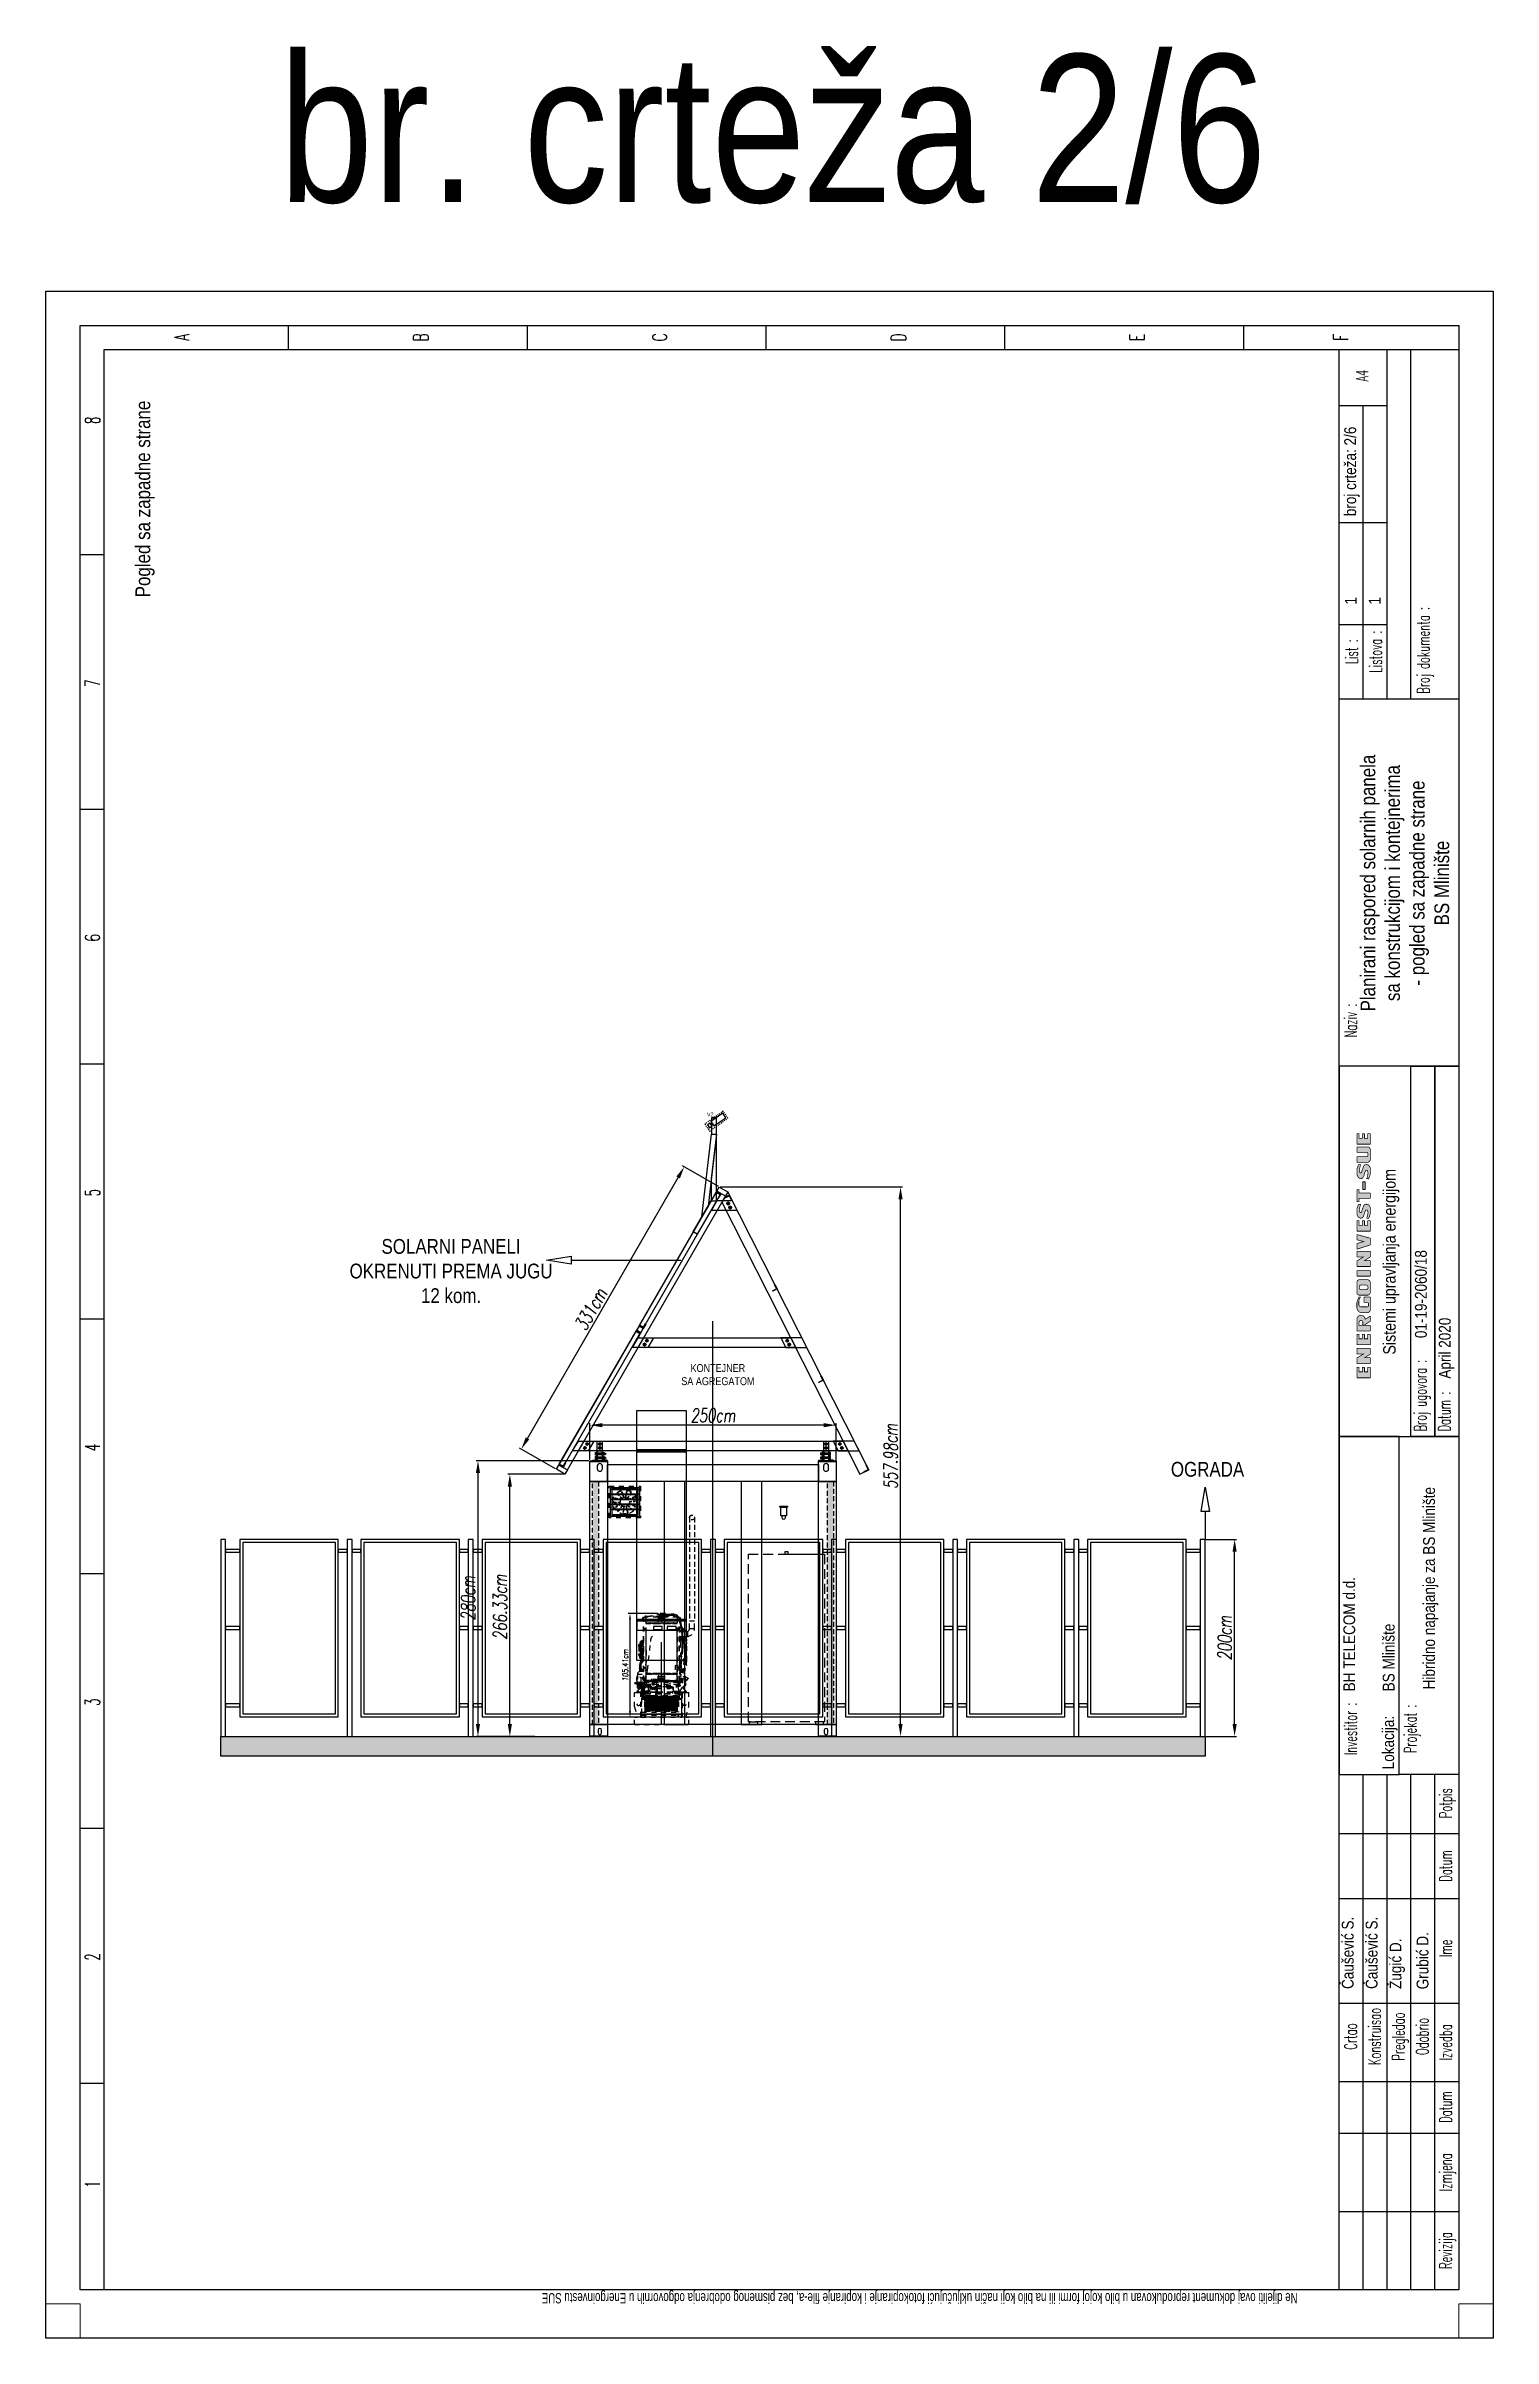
# Model space of a CAD drawing. Header units: millimetres. Extents: x 17886 to 18265, y -8727 to -7321.
# Drawn here: x 17885.7 to 18032.7, y -8214.3 to -7981.5 of the extents above; entities that cross this region are included whole.
import ezdxf

# ---------------------------------------------------------------- set-up
doc = ezdxf.new("R2010")
doc.units = ezdxf.units.MM
for name, pattern in [('CENTER', [2, 1.25, -0.25, 0.25, -0.25]), ('DASHED', [0.75, 0.5, -0.25]), ('DASHED2', [0.375, 0.25, -0.125]), ('DASHEDX2', [1.5, 1, -0.5]), ('EPL_DASH', [1, 0.5, -0.5]), ('HIDDENX2', [0.75, 0.5, -0.25])]:
    doc.linetypes.add(name, pattern=pattern)
for name, color, linetype in [('00 uvodnice', 82, 'Continuous'), ('01-KOSTUR ORMARA', 7, 'Continuous'), ('0960061_L_DXF_CONTINUOUS_LINE', 7, 'Continuous'), ('09__AXIS', 7, 'Continuous'), ('09__COSM', 7, 'Continuous'), ('1313540_DXF_CONTINUOUS_LINE', 7, 'Continuous'), ('1429459_RE01_DXF_HIDDEN_LINE', 7, 'Continuous'), ('1429459_RE01DXF_CONTINUOUS_LINE', 7, 'Continuous'), ('1430851_DXF_CONTINUOUS_LINE', 7, 'Continuous'), ('1430853_DXF_CONTINUOUS_LINE', 7, 'Continuous'), ('1542949_DXF_CONTINUOUS_LINE', 7, 'Continuous'), ('1694481_CP01DXF_CONTINUOUS_LINE', 7, 'Continuous'), ('1729966_DXF_CONTINUOUS_LINE', 7, 'Continuous'), ('2518101_DXF_CONTINUOUS_LINE', 7, 'Continuous'), ('2543638_DXF_CONTINUOUS_LINE', 7, 'Continuous'), ('2588541_VG10DXF_CONTINUOUS_LINE', 7, 'Continuous'), ('2606672_DXF_CONTINUOUS_LINE', 7, 'Continuous'), ('2609251_DKREDXF_CONTINUOUS_LINE', 7, 'Continuous'), ('2620526_DKREDXF_CONTINUOUS_LINE', 7, 'Continuous'), ('2620532_DKREDXF_CONTINUOUS_LINE', 7, 'Continuous'), ('2630576_VG08DXF_CONTINUOUS_LINE', 7, 'Continuous'), ('2630754_DKREDXF_CONTINUOUS_LINE', 7, 'Continuous'), ('2630764_DKREDXF_CONTINUOUS_LINE', 7, 'Continuous'), ('2630768_VG06DXF_CONTINUOUS_LINE', 7, 'Continuous'), ('2654754_DXF_CONTINUOUS_LINE', 7, 'Continuous'), ('2685282_CP02DXF_CONTINUOUS_LINE', 7, 'Continuous'), ('2702101_DXF_CONTINUOUS_LINE', 7, 'Continuous'), ('2706792_BM03DXF_CONTINUOUS_LINE', 7, 'Continuous'), ('2706792_BM04DXF_CONTINUOUS_LINE', 7, 'Continuous'), ('2761804_DXF_CONTINUOUS_LINE', 7, 'Continuous'), ('3490706_DXF_CONTINUOUS_LINE', 7, 'Continuous'), ('3490708_DXF_CONTINUOUS_LINE', 7, 'Continuous'), ('3539054_DXF_CONTINUOUS_LINE', 7, 'Continuous'), ('3543613_DKREDXF_CONTINUOUS_LINE', 7, 'Continuous'), ('3551370_DKREDXF_CONTINUOUS_LINE', 7, 'Continuous'), ('3563231_DXF_CONTINUOUS_LINE', 7, 'Continuous'), ('3570559_DXF_CONTINUOUS_LINE', 7, 'Continuous'), ('3570567_DXF_CONTINUOUS_LINE', 7, 'Continuous'), ('3570568_DXF_CONTINUOUS_LINE', 7, 'Continuous'), ('3570569_DXF_CONTINUOUS_LINE', 7, 'Continuous'), ('3570570_DXF_CONTINUOUS_LINE', 7, 'Continuous'), ('3583940_CP01DXF_CONTINUOUS_LINE', 7, 'Continuous'), ('3583940_CP03DXF_CONTINUOUS_LINE', 7, 'Continuous'), ('3583940_CP05DXF_CONTINUOUS_LINE', 7, 'Continuous'), ('3640467_CP02DXF_CONTINUOUS_LINE', 7, 'Continuous'), ('3650520_DXF_CONTINUOUS_LINE', 7, 'Continuous'), ('3701813_DXF_CONTINUOUS_LINE', 7, 'Continuous'), ('3792201_DXF_CONTINUOUS_LINE', 7, 'Continuous'), ('3884027_DKREDXF_CONTINUOUS_LINE', 7, 'Continuous'), ('3K6060_DXF_CONTINUOUS_LINE', 7, 'Continuous'), ('4L6454_DXF_CONTINUOUS_LINE', 7, 'Continuous'), ('5D1026_DKVG0DXF_CONTINUOUS_LINE', 7, 'Continuous'), ('5P4115_DXF_CONTINUOUS_LINE', 7, 'Continuous'), ('8T2910_DK_DXF_CONTINUOUS_LINE', 7, 'Continuous'), ('8T4123_DXF_CONTINUOUS_LINE', 7, 'Continuous'), ('8T4896_DXF_CONTINUOUS_LINE', 7, 'Continuous'), ('8T4908_DXF_CONTINUOUS_LINE', 7, 'Continuous'), ('_Videonadzor', 1, 'Continuous'), ('a_rahmen235', 7, 'Continuous'), ('DEFAULT_1', 7, 'CENTER'), ('DIMENS', 4, 'Continuous'), ('OO cn60', 1, 'Continuous'), ('vanjski i unutarnji zid', 7, 'Continuous'), ('Video Nadzor', 3, 'Continuous')]:
    doc.layers.add(name, color=color, linetype=linetype)
doc.layers.add('50 plava', color=5, linetype='Continuous', lineweight=0)
doc.layers.add('CRTANJE', color=4, linetype='Continuous', lineweight=30)
doc.styles.add('ARIAL NARROW', font='ARIALN.TTF')
doc.styles.add('KOTE ZA MONNTAZU', font='simplex.shx', dxfattribs={"width": 0.7, "oblique": 8, "height": 1.4})
doc.styles.add('simboli', font='symbol.ttf', dxfattribs={"width": 0.6, "height": 2.2})
doc.dimstyles.new('KOTE ZA MONTAZU u cm', dxfattribs={"dimscale": 0, "dimtxt": 1.4, "dimasz": 1.25, "dimexe": 0.2, "dimexo": 0.1, "dimgap": 0.3, "dimtad": 1, "dimlfac": 10, "dimzin": 12, "dimdsep": 46, "dimtxsty": 'KOTE ZA MONNTAZU', "dimcen": 1.25, "dimclrt": 1, "dimadec": 0, "dimazin": 0, "dimtfac": 1, "dimtmove": 0, "dimatfit": 3, "dimfxl": 1, "dimtolj": 2, "dimtzin": 0, "dimarcsym": 0})

msp = doc.modelspace()

# ---------------------------------------------------------------- texts
at = {"color": 0, "linetype": 'Continuous', "insert": (17894.78064, -8027.51708), "char_height": 1.5, "width": 45.4526974, "attachment_point": 2, "rotation": 90, "style": 'ARIAL NARROW'}
msp.add_mtext('{\\C256;Pogled sa zapadne strane}', dxfattribs=at)
at = {"layer": '00 uvodnice', "color": 1, "linetype": 'Continuous', "insert": (17959.50963, -7982.36759), "char_height": 15, "width": 136.7183266, "attachment_point": 2, "style": 'ARIAL NARROW'}
msp.add_mtext('br. crteža 2/6', dxfattribs=at)
at = {"layer": '00 uvodnice', "color": 0, "linetype": 'Continuous', "rotation": 90, "style": 'ARIAL NARROW'}
for s, insert, char_height, width, attachment_point in [('broj crteža: 2/6', (18017.56026, -8029.26329), 1.2, 10.0431529, 1), ('1', (18017.61993, -8038.23671), 1.2, 7.5439395, 1), ('1', (18020.04567, -8038.23671), 1.2, 7.5439395, 1), ('Planirani raspored solarnih panela\\Psa konstrukcijom i kontejnerima \\P- pogled sa zapadne strane\\PBS Mlinište', (18019.20875, -8066.52284), 1.5, 39.1485393, 2), ('01-19-2060/18', (18024.73819, -8112.74049), 1.2, 30.320249, 1), ('April 2020', (18027.16394, -8116.8517), 1.2, 30.320249, 1), ('Hibridno napajanje za BS Mlinište', (18025.56535, -8148.41425), 1.2, 45.4526974, 1), ('BH TELECOM d.d.\\P\\PBS Mlinište', (18017.46278, -8148.61125), 1.2, 45.4526974, 1), ('Lokacija: ', (18021.41541, -8156.5289), 1.2, 45.4526974, 1), ('Čaušević S.', (18017.30928, -8178.83873), 1.2, 17.2456296, 1), ('Čaušević S.', (18019.73503, -8178.83873), 1.2, 17.2456296, 1), ('Žugić D.', (18022.16077, -8178.83873), 1.2, 17.2456296, 1), ('Grubić D.', (18024.90765, -8178.87574), 1.2, 17.2456296, 1)]:
    msp.add_mtext(s, dxfattribs=dict(at, insert=insert, char_height=char_height, width=width, attachment_point=attachment_point))
at = {"layer": '00 uvodnice', "color": 0, "linetype": 'Continuous', "attachment_point": 2, "style": 'ARIAL NARROW'}
for s, insert, char_height, width in [('V2', (17953.16039, -8089.82908), 0.4, 1.0283542), ('SOLARNI PANELI \\POKRENUTI PREMA JUGU\\P12 kom.', (17926.8369, -8102.67397), 1.5, 45.4526974), ('KONTEJNER \\PSA AGREGATOM', (17953.93687, -8115.38041), 0.8, 17.114894), ('OGRADA', (18003.6704, -8125.3103), 1.5, 10.9770695)]:
    msp.add_mtext(s, dxfattribs=dict(at, insert=insert, char_height=char_height, width=width))

# ---------------------------------------------------------------- blocks, each defined once
blk = doc.blocks.new('Zaglavlje A4 prazno-Sue')
at = {"layer": '50 plava', "linetype": 'Continuous'}
h = blk.add_hatch(color=152, dxfattribs=at)
h.paths.add_polyline_path([(140.2, 18.67), (140.81, 18.67, 0.414214), (140.85, 18.7), (140.85, 18.96, 0.414214), (140.81, 18.99), (140.2, 18.99), (140.2, 19.45), (140.81, 19.45, 0.414214), (140.85, 19.48), (140.85, 19.74, 0.414214), (140.81, 19.77), (139.37, 19.77, 0.414214), (139.33, 19.74), (139.33, 17.86, 0.414214), (139.37, 17.83), (140.81, 17.83, 0.414214), (140.85, 17.86), (140.85, 18.17, 0.414214), (140.81, 18.21), (140.2, 18.21)])
h.paths.add_polyline_path([(141.39, 17.86, 0.414214), (141.42, 17.83), (142.22, 17.83, 0.414214), (142.25, 17.86), (142.25, 18.64), (142.78, 17.84, 0.250765), (142.81, 17.83), (143.57, 17.83, 0.414214), (143.6, 17.86), (143.6, 19.74, 0.414214), (143.57, 19.77), (142.82, 19.77, 0.414214), (142.79, 19.74), (142.79, 18.8), (142.21, 19.76, 0.261275), (142.18, 19.77), (141.42, 19.77, 0.414214), (141.39, 19.74)])
h.paths.add_polyline_path([(144.13, 17.86, 0.414214), (144.16, 17.83), (145.61, 17.83, 0.414214), (145.64, 17.86), (145.64, 18.17, 0.414214), (145.61, 18.21), (144.99, 18.21), (144.99, 18.67), (145.61, 18.67, 0.414214), (145.64, 18.7), (145.64, 18.96, 0.414214), (145.61, 18.99), (144.99, 18.99), (144.99, 19.45), (145.61, 19.45, 0.414214), (145.64, 19.48), (145.64, 19.74, 0.414214), (145.61, 19.77), (144.16, 19.77, 0.414214), (144.13, 19.74)])
h.paths.add_polyline_path([(146.14, 17.83), (146.91, 17.83, 0.414214), (146.95, 17.86), (146.95, 18.75), (146.95, 19.45), (147.38, 19.45, -1.104988), (147.33, 18.91), (146.95, 18.91), (146.95, 18.75), (147.53, 17.84, 0.254408), (147.56, 17.83), (148.24, 17.83, 0.593374), (148.26, 17.88), (147.81, 18.58, 1), (147.81, 19.77), (146.17, 19.77, 0.414214), (146.14, 19.74)])
h.paths.add_polyline_path([(148.77, 18.31, 0.360865), (149.18, 17.82), (151.04, 17.82), (151.04, 18.7, 0.414214), (151, 18.74), (150.32, 18.74, 0.414214), (150.28, 18.7), (150.28, 18.31, -0.333333), (150.12, 18.09), (149.8, 18.09, -0.5), (149.63, 18.31), (149.63, 19.17, -0.414214), (149.96, 19.49), (150.39, 19.49, -0.2), (151.04, 19.22), (151.04, 19.49), (150.44, 19.71), (150.26, 19.78), (149.98, 19.78), (149.58, 19.78, 0.332065), (148.77, 19.17)])
h.paths.add_polyline_path([(151.32, 18.26, 0.414214), (151.75, 17.83), (153.16, 17.83, 0.396216), (153.56, 18.22), (153.56, 19.42, 0.440087), (153.16, 19.77), (151.75, 19.77, 0.443886), (151.32, 19.4)])
h.paths.add_polyline_path([(152.13, 19.2, -0.414214), (152.35, 19.42), (152.56, 19.42, -0.414214), (152.78, 19.2), (152.78, 18.4, -0.414214), (152.56, 18.18), (152.35, 18.18, -0.414214), (152.13, 18.4)], flags=16)
h.paths.add_polyline_path([(154.08, 17.86, 0.414214), (154.11, 17.83), (154.85, 17.83, 0.414214), (154.89, 17.86), (154.89, 19.74, 0.414214), (154.85, 19.77), (154.11, 19.77, 0.414214), (154.08, 19.74)])
h.paths.add_polyline_path([(156.34, 18.64), (156.87, 17.84, 0.250765), (156.9, 17.83), (157.66, 17.83, 0.414214), (157.69, 17.86), (157.69, 19.74, 0.414214), (157.66, 19.77), (156.92, 19.77, 0.414214), (156.88, 19.74), (156.88, 18.8), (156.3, 19.76, 0.261275), (156.27, 19.77), (155.51, 19.77, 0.414214), (155.48, 19.74), (155.48, 17.86, 0.414214), (155.51, 17.83), (156.31, 17.83, 0.414214), (156.34, 17.86)])
h.paths.add_polyline_path([(158.61, 17.85, 0.325009), (158.64, 17.83), (159.56, 17.83, 0.336906), (159.59, 17.85), (160.11, 19.73, 0.495992), (160.08, 19.77), (159.4, 19.77, 0.336906), (159.36, 19.75), (159.1, 18.8), (158.8, 19.75, 0.32721), (158.77, 19.77), (158.03, 19.77, 0.509423), (158, 19.73)])
h.paths.add_polyline_path([(160.61, 17.86, 0.414214), (160.64, 17.83), (162.09, 17.83, 0.414214), (162.12, 17.86), (162.12, 18.17, 0.414214), (162.09, 18.21), (161.47, 18.21), (161.47, 18.67), (162.09, 18.67, 0.414214), (162.12, 18.7), (162.12, 18.96, 0.414214), (162.09, 18.99), (161.47, 18.99), (161.47, 19.45), (162.09, 19.45, 0.414214), (162.12, 19.48), (162.12, 19.74, 0.414214), (162.09, 19.77), (160.64, 19.77, 0.414214), (160.61, 19.74)])
h.paths.add_polyline_path([(163.31, 19.22), (163.34, 19.33), (163.41, 19.37), (163.54, 19.42), (163.68, 19.42), (163.83, 19.41), (164.01, 19.36), (164.18, 19.32), (164.5, 19.24), (164.5, 19.54), (164.17, 19.66), (163.93, 19.76), (163.66, 19.76), (163.24, 19.76), (163.02, 19.75), (162.73, 19.61), (162.59, 19.49), (162.5, 19.33), (162.49, 19.19), (162.51, 19.06), (162.56, 18.95), (162.61, 18.92), (162.67, 18.87), (162.75, 18.82), (162.84, 18.78), (162.96, 18.74), (163.09, 18.71), (163.21, 18.68), (163.44, 18.59), (163.59, 18.54), (163.66, 18.46), (163.67, 18.37), (163.67, 18.3), (163.63, 18.25), (163.55, 18.2), (163.41, 18.18), (163.24, 18.17), (163.09, 18.19), (162.93, 18.2), (162.73, 18.26), (162.5, 18.36), (162.47, 18.29), (162.45, 18.1), (162.59, 18.01), (162.71, 17.96), (162.9, 17.9), (163.08, 17.85), (163.24, 17.82), (163.95, 17.82), (164.19, 17.88), (164.33, 17.97), (164.42, 18.06), (164.49, 18.21), (164.52, 18.32), (164.53, 18.44), (164.52, 18.51), (164.47, 18.64), (164.37, 18.75), (164.24, 18.85), (164.08, 18.87), (163.91, 18.92), (163.8, 18.98), (163.68, 19.01), (163.55, 19.04), (163.37, 19.1)])
h.paths.add_polyline_path([(165.39, 17.87, 0.414214), (165.42, 17.83), (166.11, 17.83, 0.414214), (166.14, 17.87), (166.14, 19.46), (166.61, 19.46, 0.414214), (166.64, 19.5), (166.64, 19.74, 0.414214), (166.61, 19.77), (164.91, 19.77, 0.414214), (164.87, 19.74), (164.87, 19.5, 0.414214), (164.91, 19.46), (165.39, 19.46)])
h = blk.add_hatch(color=152, dxfattribs=at)
h.paths.add_polyline_path([(174.09, 18.99), (174.09, 19.45), (174.71, 19.45, 0.414214), (174.74, 19.48), (174.74, 19.74, 0.414214), (174.71, 19.77), (173.26, 19.77, 0.414214), (173.23, 19.74), (173.23, 17.86, 0.414214), (173.26, 17.83), (174.71, 17.83, 0.414214), (174.74, 17.86), (174.74, 18.17, 0.414214), (174.71, 18.21), (174.09, 18.21), (174.09, 18.67), (174.71, 18.67, 0.414214), (174.74, 18.7), (174.74, 18.96, 0.414214), (174.71, 18.99)])
h.paths.add_polyline_path([(172.84, 19.77), (172.05, 19.77), (172.05, 18.4, -0.414214), (171.84, 18.18), (171.62, 18.18, -0.414214), (171.41, 18.4), (171.41, 19.77), (170.6, 19.77), (170.6, 18.26, 0.414214), (171.03, 17.83), (172.43, 17.83, 0.42682), (172.84, 18.26)])
h.paths.add_polyline_path([(170.23, 18.21), (170.27, 18.32), (170.28, 18.44), (170.27, 18.51), (170.22, 18.64), (170.12, 18.75), (169.98, 18.85), (169.83, 18.87), (169.66, 18.92), (169.54, 18.98), (169.43, 19.01), (169.3, 19.04), (169.15, 19.09), (169.11, 19.13), (169.06, 19.22), (169.08, 19.33), (169.16, 19.37), (169.29, 19.42), (169.43, 19.42), (169.58, 19.41), (169.76, 19.36), (169.93, 19.32), (170.25, 19.24), (170.25, 19.54), (169.92, 19.66), (169.68, 19.76), (169.41, 19.76), (168.99, 19.76), (168.76, 19.75), (168.47, 19.61), (168.34, 19.49), (168.25, 19.33), (168.24, 19.19), (168.26, 19.06), (168.3, 18.95), (168.36, 18.92), (168.42, 18.87), (168.5, 18.82), (168.59, 18.78), (168.71, 18.74), (168.83, 18.71), (168.96, 18.68), (169.18, 18.59), (169.34, 18.54), (169.41, 18.46), (169.42, 18.37), (169.42, 18.3), (169.38, 18.25), (169.3, 18.2), (169.16, 18.18), (168.99, 18.17), (168.83, 18.19), (168.68, 18.2), (168.47, 18.26), (168.25, 18.36), (168.21, 18.29), (168.2, 18.1), (168.34, 18.01), (168.46, 17.96), (168.64, 17.9), (168.82, 17.85), (168.99, 17.82), (169.7, 17.82), (169.94, 17.88), (170.08, 17.97), (170.17, 18.06)])
h.paths.add_polyline_path([(167.76, 18.58), (167.76, 18.9), (166.66, 18.9), (166.66, 18.58)])
at = {"color": 7, "true_color": 0xffffff}
blk.add_lwpolyline([(297, 0), (0, 0), (0, 210), (297, 210)], close=True, dxfattribs=at)
at = {"color": 7, "lineweight": 0, "true_color": 0xffffff}
for points in [[(5, 205), (0, 205), (0, 210), (5, 210)], [(5, 0), (0, 0), (0, 5), (5, 5)]]:
    blk.add_lwpolyline(points, close=True, dxfattribs=at)
at = {"layer": '01-KOSTUR ORMARA'}
for p, q in [((36.96, 201.53), (36.96, 205)), ((73.93, 201.53), (73.93, 205)), ((110.89, 201.53), (110.89, 205)), ((147.86, 201.53), (147.86, 205)), ((184.82, 201.53), (184.82, 205)), ((221.78, 201.53), (221.78, 205)), ((258.75, 201.53), (258.75, 205)), ((288.53, 174.79), (292, 174.79)), ((288.53, 140.13), (292, 140.13)), ((288.53, 105.48), (292, 105.48)), ((288.53, 70.83), (292, 70.83)), ((288.53, 36.17), (292, 36.17)), ((18.35, 5), (18.35, 22.33)), ((29.7, 5), (29.7, 22.33)), ((37.21, 5), (37.21, 22.33)), ((48.56, 5), (48.56, 22.33)), ((63.76, 5), (63.76, 22.33)), ((73.18, 5), (73.18, 22.33)), ((248.58, 15.4), (248.58, 22.33)), ((263.39, 15.4), (263.39, 22.33)), ((280.35, 15.4), (280.35, 22.33)), ((7, 18.86), (81.79, 18.86)), ((237.86, 18.86), (280.35, 18.86)), ((7, 15.4), (81.79, 15.4)), ((237.86, 15.4), (288.53, 15.4)), ((7, 11.93), (81.79, 11.93)), ((237.86, 11.93), (288.53, 11.93)), ((7, 8.47), (81.79, 8.47))]:
    blk.add_line(p, q, dxfattribs=at)
for points in [[(7, 205), (292, 205), (292, 5), (7, 5)], [(7, 22.33), (288.53, 22.33), (288.53, 5), (7, 5)], [(81.79, 13.66), (130.83, 13.66), (130.83, 22.33), (81.79, 22.33)], [(130.83, 11.93), (184.55, 11.93), (184.55, 22.33), (130.83, 22.33)], [(184.55, 22.33), (237.86, 22.33), (237.86, 5), (184.55, 5)], [(81.79, 13.66), (130.83, 13.66), (130.83, 5), (81.79, 5)], [(130.83, 11.93), (184.55, 11.93), (184.55, 8.47), (130.83, 8.47)], [(130.83, 8.47), (184.55, 8.47), (184.55, 5), (130.83, 5)]]:
    blk.add_lwpolyline(points, close=True, dxfattribs=at)
blk.add_lwpolyline([(7, 201.53), (288.53, 201.53), (288.53, 5)], dxfattribs=at)
at = {"layer": '50 plava', "color": 152, "linetype": 'Continuous', "const_width": 0.104}
for points in [[(140.81, 17.83), (139.37, 17.83, -0.414214), (139.33, 17.86), (139.33, 19.74, -0.414214), (139.37, 19.77), (140.81, 19.77, -0.414214), (140.85, 19.74), (140.85, 19.48, -0.414214), (140.81, 19.45), (140.2, 19.45), (140.2, 18.99), (140.81, 18.99, -0.414214), (140.85, 18.96), (140.85, 18.7, -0.414214), (140.81, 18.67), (140.2, 18.67), (140.2, 18.21), (140.81, 18.21, -0.414214), (140.85, 18.17), (140.85, 17.86, -0.414214)], [(141.39, 19.74), (141.39, 17.86, 0.414214), (141.42, 17.83), (142.22, 17.83, 0.414214), (142.25, 17.86), (142.25, 18.64), (142.78, 17.84, 0.250765), (142.81, 17.83), (143.57, 17.83, 0.414214), (143.6, 17.86), (143.6, 19.74, 0.414214), (143.57, 19.77), (142.82, 19.77, 0.414214), (142.79, 19.74), (142.79, 18.8), (142.21, 19.76, 0.261275), (142.18, 19.77), (141.42, 19.77, 0.414214)], [(145.61, 17.83), (144.16, 17.83, -0.414214), (144.13, 17.86), (144.13, 19.74, -0.414214), (144.16, 19.77), (145.61, 19.77, -0.414214), (145.64, 19.74), (145.64, 19.48, -0.414214), (145.61, 19.45), (144.99, 19.45), (144.99, 18.99), (145.61, 18.99, -0.414214), (145.64, 18.96), (145.64, 18.7, -0.414214), (145.61, 18.67), (144.99, 18.67), (144.99, 18.21), (145.61, 18.21, -0.414214), (145.64, 18.17), (145.64, 17.86, -0.414214)], [(151.32, 18.26), (151.32, 19.4, -0.443886), (151.75, 19.77), (153.16, 19.77, -0.459508), (153.56, 19.4), (153.56, 18.26, -0.42682), (153.16, 17.83), (151.75, 17.83, -0.414214)], [(152.13, 18.4), (152.13, 19.2, -0.414214), (152.35, 19.42), (152.56, 19.42, -0.414214), (152.78, 19.2), (152.78, 18.4, -0.414214), (152.56, 18.18), (152.35, 18.18, -0.414214)], [(154.08, 17.86), (154.08, 19.74, -0.414214), (154.11, 19.77), (154.85, 19.77, -0.414214), (154.89, 19.74), (154.89, 17.86, -0.414214), (154.85, 17.83), (154.11, 17.83, -0.414214)], [(155.48, 19.74), (155.48, 17.86, 0.414214), (155.51, 17.83), (156.31, 17.83, 0.414214), (156.34, 17.86), (156.34, 18.64), (156.87, 17.84, 0.250765), (156.9, 17.83), (157.66, 17.83, 0.414214), (157.69, 17.86), (157.69, 19.74, 0.414214), (157.66, 19.77), (156.92, 19.77, 0.414214), (156.88, 19.74), (156.88, 18.8), (156.3, 19.76, 0.261275), (156.27, 19.77), (155.51, 19.77, 0.414214)], [(158, 19.73), (158.61, 17.85, 0.325009), (158.64, 17.83), (159.56, 17.83, 0.336906), (159.59, 17.85), (160.11, 19.73, 0.495992), (160.08, 19.77), (159.4, 19.77, 0.336906), (159.36, 19.75), (159.1, 18.8), (158.8, 19.75, 0.32721), (158.77, 19.77), (158.03, 19.77, 0.509423)], [(162.09, 17.83), (160.64, 17.83, -0.414214), (160.61, 17.86), (160.61, 19.74, -0.414214), (160.64, 19.77), (162.09, 19.77, -0.414214), (162.12, 19.74), (162.12, 19.48, -0.414214), (162.09, 19.45), (161.47, 19.45), (161.47, 18.99), (162.09, 18.99, -0.414214), (162.12, 18.96), (162.12, 18.7, -0.414214), (162.09, 18.67), (161.47, 18.67), (161.47, 18.21), (162.09, 18.21, -0.414214), (162.12, 18.17), (162.12, 17.86, -0.414214)], [(164.87, 19.5), (164.87, 19.74, -0.414214), (164.91, 19.77), (166.61, 19.77, -0.414214), (166.64, 19.74), (166.64, 19.5, -0.414214), (166.61, 19.46), (166.14, 19.46), (166.14, 17.87, -0.414214), (166.11, 17.83), (165.42, 17.83, -0.414214), (165.39, 17.87), (165.39, 19.46), (164.91, 19.46, -0.414214)], [(171.41, 19.77), (171.41, 18.4, 0.414214), (171.62, 18.18), (171.84, 18.18, 0.414214), (172.05, 18.4), (172.05, 19.77), (172.84, 19.77), (172.84, 18.26, -0.42682), (172.43, 17.83), (171.03, 17.83, -0.414214), (170.6, 18.26), (170.6, 19.77)], [(174.71, 17.83), (173.26, 17.83, -0.414214), (173.23, 17.86), (173.23, 19.74, -0.414214), (173.26, 19.77), (174.71, 19.77, -0.414214), (174.74, 19.74), (174.74, 19.48, -0.414214), (174.71, 19.45), (174.09, 19.45), (174.09, 18.99), (174.71, 18.99, -0.414214), (174.74, 18.96), (174.74, 18.7, -0.414214), (174.71, 18.67), (174.09, 18.67), (174.09, 18.21), (174.71, 18.21, -0.414214), (174.74, 18.17), (174.74, 17.86, -0.414214)]]:
    blk.add_lwpolyline(points, format="xyb", close=True, dxfattribs=at)
for points in [[(146.14, 17.83), (146.14, 19.74, -0.414214), (146.17, 19.77), (147.81, 19.77, -1), (147.81, 18.58), (148.26, 17.88, -0.593374), (148.24, 17.83), (147.56, 17.83, -0.254408), (147.53, 17.84), (146.95, 18.75), (146.95, 17.86, -0.414214), (146.91, 17.83), (146.14, 17.83)], [(146.95, 18.75), (146.95, 19.45), (147.38, 19.45, -1.104988), (147.33, 18.91), (146.95, 18.91)], [(151.04, 17.82), (151.04, 18.7, 0.414214), (151, 18.74), (150.32, 18.74, 0.414214), (150.28, 18.7), (150.28, 18.31, -0.333333), (150.12, 18.09), (149.8, 18.09, -0.5), (149.63, 18.31), (149.63, 19.17, -0.414214), (149.96, 19.49), (150.39, 19.49, -0.2), (151.04, 19.22), (151.04, 19.49), (150.44, 19.71), (150.26, 19.78), (149.98, 19.78), (149.58, 19.78, 0.332065), (148.77, 19.17), (148.77, 18.31, 0.360865), (149.18, 17.82), (151.04, 17.82)]]:
    blk.add_lwpolyline(points, format="xyb", dxfattribs=at)
for points in [[(164.5, 19.24), (164.5, 19.54), (164.17, 19.66), (163.93, 19.76), (163.66, 19.76), (163.24, 19.76), (163.02, 19.75), (162.73, 19.61), (162.59, 19.49), (162.5, 19.33), (162.49, 19.19), (162.51, 19.06), (162.56, 18.95), (162.61, 18.92), (162.67, 18.87), (162.75, 18.82), (162.84, 18.78), (162.96, 18.74), (163.09, 18.71), (163.21, 18.68), (163.44, 18.59), (163.59, 18.54), (163.66, 18.46), (163.67, 18.37), (163.67, 18.3), (163.63, 18.25), (163.55, 18.2), (163.41, 18.18), (163.24, 18.17), (163.09, 18.19), (162.93, 18.2), (162.73, 18.26), (162.5, 18.36), (162.47, 18.29), (162.45, 18.1), (162.59, 18.01), (162.71, 17.96), (162.9, 17.9), (163.08, 17.85), (163.24, 17.82), (163.95, 17.82), (164.19, 17.88), (164.33, 17.97), (164.42, 18.06), (164.49, 18.21), (164.52, 18.32), (164.53, 18.44), (164.52, 18.51), (164.47, 18.64), (164.37, 18.75), (164.24, 18.85), (164.08, 18.87), (163.91, 18.92), (163.8, 18.98), (163.68, 19.01), (163.55, 19.04), (163.4, 19.09), (163.36, 19.13), (163.31, 19.22), (163.34, 19.33), (163.41, 19.37), (163.54, 19.42), (163.68, 19.42), (163.83, 19.41), (164.01, 19.36), (164.18, 19.32)], [(170.25, 19.24), (170.25, 19.54), (169.92, 19.66), (169.68, 19.76), (169.41, 19.76), (168.99, 19.76), (168.76, 19.75), (168.47, 19.61), (168.34, 19.49), (168.25, 19.33), (168.24, 19.19), (168.26, 19.06), (168.3, 18.95), (168.36, 18.92), (168.42, 18.87), (168.5, 18.82), (168.59, 18.78), (168.71, 18.74), (168.83, 18.71), (168.96, 18.68), (169.18, 18.59), (169.34, 18.54), (169.41, 18.46), (169.42, 18.37), (169.42, 18.3), (169.38, 18.25), (169.3, 18.2), (169.16, 18.18), (168.99, 18.17), (168.83, 18.19), (168.68, 18.2), (168.47, 18.26), (168.25, 18.36), (168.21, 18.29), (168.2, 18.1), (168.34, 18.01), (168.46, 17.96), (168.64, 17.9), (168.82, 17.85), (168.99, 17.82), (169.7, 17.82), (169.94, 17.88), (170.08, 17.97), (170.17, 18.06), (170.23, 18.21), (170.27, 18.32), (170.28, 18.44), (170.27, 18.51), (170.22, 18.64), (170.12, 18.75), (169.98, 18.85), (169.83, 18.87), (169.66, 18.92), (169.54, 18.98), (169.43, 19.01), (169.3, 19.04), (169.15, 19.09), (169.11, 19.13), (169.06, 19.22), (169.08, 19.33), (169.16, 19.37), (169.29, 19.42), (169.43, 19.42), (169.58, 19.41), (169.76, 19.36), (169.93, 19.32)]]:
    blk.add_lwpolyline(points, close=True, dxfattribs=at)
at = {"layer": '50 plava', "color": 152, "linetype": 'Continuous', "elevation": -0.1}
blk.add_lwpolyline([(166.66, 18.9), (167.76, 18.9), (167.76, 18.58), (166.66, 18.58)], close=True, dxfattribs=at)
at = {"color": 7, "width": 0.7}
blk.add_text('Ne dijeliti ovaj dokument reprodukovan u bilo kojoj formi ili na bilo koji način uključujući fotokopiranje i kopiranje file-a, bez pismenog odobrenja odgovornih u Energoinvestu SUE', height=1.5, rotation=90, dxfattribs=at).set_placement((6.54, 28.38))
at = {"layer": '00 uvodnice', "color": 0, "linetype": 'Continuous', "insert": (142.7, 15.95), "char_height": 1.8, "width": 32.6967, "attachment_point": 1, "style": 'ARIAL NARROW'}
blk.add_mtext('Sistemi upravljanja energijom', dxfattribs=at)
at = {"layer": 'OO cn60', "color": 0, "linetype": 'Continuous', "style": 'simboli'}
for s, insert, char_height, width, attachment_point in [('{\\Fsimplex|c238;1}', (22.35, 204.3), 2.1214, 5.8258, 2), ('{\\Fsimplex|c238;2}', (55.31, 204.3), 2.1214, 5.8258, 2), ('{\\Fsimplex|c0;3}', (92.27, 204.3), 2.1214, 5.8258, 2), ('{\\Fsimplex|c238;4}', (129.24, 204.3), 2.1214, 5.8258, 2), ('{\\Fsimplex|c238;5}', (166.2, 204.3), 2.1214, 5.8258, 2), ('{\\Fsimplex|c238;6}', (203.17, 204.3), 2.1214, 5.8258, 2), ('{\\Fsimplex|c238;7}', (240.13, 204.3), 2.1214, 5.8258, 2), ('{\\Fsimplex|c238;8}', (278.25, 204.3), 2.1214, 5.8258, 2), ('{\\Fsimplex|c238;A}', (290.3, 191.31), 2.1214, 5.8258, 2), ('{\\Fsimplex|c238;B}', (290.3, 156.66), 2.1214, 5.8258, 2), ('{\\Fsimplex|c238;C}', (290.3, 122), 2.1214, 5.8258, 2), ('{\\Fsimplex|c238;D}', (290.3, 87.35), 2.1214, 5.8258, 2), ('{\\Fsimplex|c238;E}', (290.3, 52.7), 2.1214, 5.8258, 2), ('{\\Fsimplex|c238;Crtao}', (43.76, 21.56), 1.7679, 11.3046, 2), ('{\\Fsimplex|c238;Investitor :}', (88.39, 21.56), 1.7679, 11.3046, 2), ('{\\Fsimplex|c238;Naziv :}', (191.15, 21.56), 1.7679, 11.3046, 2), ('{\\Fsimplex|c238;List :}', (244.68, 21.41), 1.7679, 11.3046, 2), ('{\\Fsimplex|c238;F}', (290.3, 23.18), 2.1214, 5.8258, 2), ('{\\Fsimplex|c238;Konstruisao}', (43.76, 18.09), 1.7679, 11.3046, 2), ('{\\Fsimplex|c238;Listova :}', (244.68, 17.94), 1.7679, 11.3046, 2), ('{\\Fsimplex|c238;A4}', (284.73, 19.89), 1.7679, 4.0787, 2), ('{\\Fsimplex|c238;Pregledao}', (43.76, 14.63), 1.7679, 11.3046, 2), ('{\\Fsimplex|c238;Odobrio}', (43.76, 11.16), 1.7679, 11.3046, 2), ('{\\Fsimplex|c238;Projekat :}', (88.39, 12.9), 1.7679, 11.3046, 2), ('{\\Fsimplex|c238;Broj ugovora :}', (131.54, 11.44), 1.7679, 14.0447, 1), ('{\\Fsimplex|c238;Broj dokumenta :}', (238.58, 11.01), 1.7679, 16.5025, 1), ('{\\Fsimplex|c238;Revizija}', (12.7, 7.78), 1.7679, 11.3046, 2), ('{\\Fsimplex|c238;Izmjena}', (24.06, 7.78), 1.7679, 11.3046, 2), ('{\\Fsimplex|c238;Datum}', (33.53, 7.78), 1.7679, 11.3046, 2), ('{\\Fsimplex|c238;Izvedba}', (42.91, 7.78), 1.7679, 11.3046, 2), ('{\\Fsimplex|c238;Ime}', (56.55, 7.78), 1.7679, 11.3046, 2), ('{\\Fsimplex|c238;Datum}', (68.51, 7.78), 1.7679, 11.3046, 2), ('{\\Fsimplex|c238;Potpis}', (77.61, 7.78), 1.7679, 11.3046, 2), ('{\\Fsimplex|c238;Datum :}', (131.54, 7.98), 1.7679, 11.3046, 1)]:
    blk.add_mtext(s, dxfattribs=dict(at, insert=insert, char_height=char_height, width=width, attachment_point=attachment_point))
blk = doc.blocks.new('*D242')
at = {"color": 0, "lineweight": -2, "transparency": 16777216}
for p, q in [((18003.54, -8133.19), (18006.62, -8133.19)), ((18006.42, -8151.94), (18006.42, -8134.44)), ((18003.54, -8153.19), (18006.62, -8153.19))]:
    blk.add_line(p, q, dxfattribs=at)
at = {"color": 0, "transparency": 16777216}
for points in [[(18006.21, -8134.44), (18006.63, -8134.44), (18006.42, -8133.19)], [(18006.21, -8151.94), (18006.63, -8151.94), (18006.42, -8153.19)]]:
    blk.add_solid(points, dxfattribs=at)
at = {"layer": 'Defpoints', "color": 0, "transparency": 16777216}
for p in [(18003.44, -8133.19), (18006.42, -8133.19), (18003.44, -8153.19)]:
    blk.add_point(p, dxfattribs=at)
at = {"color": 1, "transparency": 16777216, "insert": (18005.42, -8143.19), "char_height": 1.4, "attachment_point": 5, "rotation": 90, "style": 'KOTE ZA MONNTAZU'}
blk.add_mtext('\\A2;200cm', dxfattribs=at)
blk = doc.blocks.new('*D249')
at = {"color": 0, "lineweight": -2, "transparency": 16777216}
for p, q in [((17938.3, -8126.56), (17932.61, -8126.56)), ((17932.81, -8151.94), (17932.81, -8127.81)), ((17935.34, -8153.19), (17932.61, -8153.19))]:
    blk.add_line(p, q, dxfattribs=at)
at = {"color": 0, "transparency": 16777216}
for points in [[(17932.6, -8127.81), (17933.02, -8127.81), (17932.81, -8126.56)], [(17932.6, -8151.94), (17933.02, -8151.94), (17932.81, -8153.19)]]:
    blk.add_solid(points, dxfattribs=at)
at = {"layer": 'Defpoints', "color": 0, "transparency": 16777216}
for p in [(17932.81, -8126.56), (17938.4, -8126.56), (17935.44, -8153.19)]:
    blk.add_point(p, dxfattribs=at)
at = {"color": 1, "transparency": 16777216, "insert": (17931.81, -8140.05), "char_height": 1.4, "attachment_point": 5, "rotation": 90, "style": 'KOTE ZA MONNTAZU'}
blk.add_mtext('\\A2;266.33cm', dxfattribs=at)
blk = doc.blocks.new('*D250')
at = {"color": 0, "lineweight": -2, "transparency": 16777216}
for p, q in [((17934.6, -8122.92), (17949.9, -8096.42)), ((17953.99, -8097.34), (17950.35, -8095.24)), ((17937.44, -8126.01), (17933.8, -8123.91))]:
    blk.add_line(p, q, dxfattribs=at)
at = {"color": 0, "transparency": 16777216}
for points in [[(17949.72, -8096.32), (17950.08, -8096.53), (17950.52, -8095.34)], [(17934.42, -8122.82), (17934.78, -8123.03), (17933.97, -8124.01)]]:
    blk.add_solid(points, dxfattribs=at)
at = {"layer": 'Defpoints', "color": 0, "transparency": 16777216}
for p in [(17950.52, -8095.34), (17954.08, -8097.39), (17937.53, -8126.06)]:
    blk.add_point(p, dxfattribs=at)
at = {"color": 1, "transparency": 16777216, "insert": (17941.03, -8109.79), "char_height": 1.4, "attachment_point": 5, "rotation": 60, "style": 'KOTE ZA MONNTAZU'}
blk.add_mtext('\\A2;331cm', dxfattribs=at)
blk = doc.blocks.new('*D251')
at = {"color": 0, "lineweight": -2, "transparency": 16777216}
for p, q in [((17940.94, -8125.09), (17940.94, -8121.38)), ((17964.69, -8121.58), (17942.19, -8121.58)), ((17965.94, -8125.17), (17965.94, -8121.38))]:
    blk.add_line(p, q, dxfattribs=at)
at = {"color": 0, "transparency": 16777216}
for points in [[(17942.19, -8121.37), (17942.19, -8121.79), (17940.94, -8121.58)], [(17964.69, -8121.37), (17964.69, -8121.79), (17965.94, -8121.58)]]:
    blk.add_solid(points, dxfattribs=at)
at = {"layer": 'Defpoints', "color": 0, "transparency": 16777216}
for p in [(17940.94, -8121.58), (17940.94, -8125.19), (17965.94, -8125.27)]:
    blk.add_point(p, dxfattribs=at)
at = {"color": 1, "transparency": 16777216, "insert": (17953.44, -8120.58), "char_height": 1.4, "attachment_point": 5, "style": 'KOTE ZA MONNTAZU'}
blk.add_mtext('\\A2;250cm', dxfattribs=at)
blk = doc.blocks.new('*D252')
at = {"color": 0, "lineweight": -2, "transparency": 16777216}
for p, q in [((17940.84, -8125.19), (17929.37, -8125.19)), ((17929.57, -8126.44), (17929.57, -8151.94)), ((17935.34, -8153.19), (17929.37, -8153.19))]:
    blk.add_line(p, q, dxfattribs=at)
at = {"color": 0, "transparency": 16777216}
for points in [[(17929.36, -8126.44), (17929.78, -8126.44), (17929.57, -8125.19)], [(17929.36, -8151.94), (17929.78, -8151.94), (17929.57, -8153.19)]]:
    blk.add_solid(points, dxfattribs=at)
at = {"layer": 'Defpoints', "color": 0, "transparency": 16777216}
for p in [(17940.94, -8125.19), (17929.57, -8153.19), (17935.44, -8153.19)]:
    blk.add_point(p, dxfattribs=at)
at = {"color": 1, "transparency": 16777216, "insert": (17928.57, -8139.15), "char_height": 1.4, "attachment_point": 5, "rotation": 90, "style": 'KOTE ZA MONNTAZU'}
blk.add_mtext('\\A2;280cm', dxfattribs=at)
blk = doc.blocks.new('*D253')
at = {"color": 0, "lineweight": -2, "transparency": 16777216}
for p, q in [((17954.18, -8097.39), (17972.69, -8097.39)), ((17972.49, -8151.94), (17972.49, -8098.64)), ((17969.5, -8153.19), (17972.69, -8153.19))]:
    blk.add_line(p, q, dxfattribs=at)
at = {"color": 0, "transparency": 16777216}
for points in [[(17972.28, -8098.64), (17972.7, -8098.64), (17972.49, -8097.39)], [(17972.28, -8151.94), (17972.7, -8151.94), (17972.49, -8153.19)]]:
    blk.add_solid(points, dxfattribs=at)
at = {"layer": 'Defpoints', "color": 0, "transparency": 16777216}
for p in [(17954.08, -8097.39), (17972.49, -8097.39), (17969.4, -8153.19)]:
    blk.add_point(p, dxfattribs=at)
at = {"color": 1, "transparency": 16777216, "insert": (17971.49, -8124.74), "char_height": 1.4, "attachment_point": 5, "rotation": 90, "style": 'KOTE ZA MONNTAZU'}
blk.add_mtext('\\A2;557.98cm', dxfattribs=at)
blk = doc.blocks.new('*D248')
at = {"color": 0, "lineweight": -2, "transparency": 16777216}
for p, q in [((17947.73, -8140.7), (17944.81, -8140.7)), ((17945.01, -8141.3), (17945.01, -8150.64)), ((17945.36, -8151.24), (17944.81, -8151.24))]:
    blk.add_line(p, q, dxfattribs=at)
at = {"color": 0, "transparency": 16777216}
for points in [[(17944.91, -8141.3), (17945.11, -8141.3), (17945.01, -8140.7)], [(17944.91, -8150.64), (17945.11, -8150.64), (17945.01, -8151.24)]]:
    blk.add_solid(points, dxfattribs=at)
at = {"layer": 'Defpoints', "color": 0, "transparency": 16777216}
for p in [(17947.83, -8140.7), (17945.01, -8151.24), (17945.46, -8151.24)]:
    blk.add_point(p, dxfattribs=at)
at = {"color": 1, "transparency": 16777216, "insert": (17944.53, -8145.97), "char_height": 1.4, "width": 6.9232, "attachment_point": 5, "rotation": 90, "style": 'KOTE ZA MONNTAZU'}
blk.add_mtext('\\A2;{\\H0.4x;105.41cm}', dxfattribs=at)
blk = doc.blocks.new('A$C32FE4A33')
at = {"layer": 'Video Nadzor', "color": 3}
for p, q in [((53.8, 12.2), (49, 12.2)), ((53.8, 7), (49, 7)), ((53.8, 15.6), (65.1, 15.6)), ((53.8, 12.2), (53.8, 15.6)), ((53.8, 7), (53.8, 12.2)), ((53.8, 3.6), (53.8, 7)), ((65.1, 3.6), (53.8, 3.6)), ((65.1, 15.6), (65.1, 3.6))]:
    blk.add_line(p, q, dxfattribs=at)
blk.add_lwpolyline([(0, 18.2), (49, 18.2), (49, 0), (0, 0)], close=True, dxfattribs=at)
blk = doc.blocks.new('A$C15F85CE2')
at = {"layer": '_Videonadzor', "linetype": 'DASHEDX2'}
blk.add_lwpolyline([(0, 28.6), (75.7, 28.6), (75.7, 0), (0, 0)], close=True, dxfattribs=at)
at = {"layer": '_Videonadzor', "color": 3}
blk.add_blockref('A$C32FE4A33', (5.2, 5.7), dxfattribs=at)

# ---------------------------------------------------------------- dimensions: what is measured, and where the dimension line sits
at = {"color": 4}
for base, p1, p2, angle, picture, middle, dimtype in [((17950.5246, -8095.34157), (17937.53121, -8126.06042), (17954.08121, -8097.39498), 60, '*D250', (17941.89289, -8110.29214), 161), ((17972.48874, -8097.39498), (17969.40197, -8153.19343), (17954.08121, -8097.39498), 90, '*D253', (17972.48874, -8124.73825), 160), ((17940.93646, -8121.57842), (17965.93646, -8125.27343), (17940.93646, -8125.19343), 180, '*D251', (17953.43646, -8121.57842), 160), ((17929.56849, -8153.19343), (17940.93646, -8125.19343), (17935.43646, -8153.19343), 90, '*D252', (17929.56849, -8139.14843), 160), ((17932.80688, -8126.56042), (17935.43646, -8153.19343), (17938.39723, -8126.56042), 90, '*D249', (17932.80688, -8140.04843), 160), ((18006.42278, -8133.19343), (18003.43646, -8153.19343), (18003.43646, -8133.19343), 90, '*D242', (18006.42278, -8143.19343), 160)]:
    dim = msp.add_linear_dim(base=base, p1=p1, p2=p2, angle=angle, dimstyle='KOTE ZA MONTAZU u cm', override={"dimscale": 1, "dimpost": 'cm'}, dxfattribs=at)
    dim.commit()
    dim.dimension.update_dxf_attribs({"geometry": picture, "text_midpoint": middle, "dimtype": dimtype})
dim = msp.add_linear_dim(base=(17945.0105699144, -8151.2434313323), p1=(17947.8327127235, -8140.7029313323), p2=(17945.4589626969, -8151.2434313323), angle=270, text='{\\H0.4x;<>}', dimstyle='KOTE ZA MONTAZU u cm', override={"dimscale": 1, "dimasz": 0.6, "dimexe": 0.2, "dimgap": 0.2, "dimdec": 2, "dimpost": 'cm'}, dxfattribs=at)
dim.commit()
dim.dimension.update_dxf_attribs({"geometry": '*D248', "text_midpoint": (17945.0105699144, -8145.9731813323), "dimtype": 160})

# ---------------------------------------------------------------- hatches: boundary and pattern name
h = msp.add_hatch()
h.set_pattern_fill('AR-SAND', color=3, scale=0.01)
h.set_pattern_definition([(37.5, (-53.36737, -223.38143), (-0.016000313, 0.489413237), [0, -0.38608, 0, -0.4318, 0, -0.41275]), (7.5, (-53.3674, -223.3814), (0.449523283, 0.7168251), [0, -0.20828, 0, -0.34798, 0, -0.13335]), (327.5, (-53.6798, -223.38143), (0.79099237, 0.001437185), [0, -0.127, 0, -0.4572, 0, -0.5969]), (317.5, (-53.6798, -223.3814), (0.763556452, 0.222929323), [0, -0.0635, 0, -0.29972, 0, -0.3429])])
h.paths.add_polyline_path([(17941.20896, -8151.99343), (17941.80896, -8151.99343), (17941.80896, -8127.30343), (17941.20896, -8127.30343)])
h = msp.add_hatch()
h.set_pattern_fill('AR-SAND', color=3, scale=0.01)
h.set_pattern_definition([(37.5, (-29.51237, -223.38143), (-0.016000313, 0.489413237), [0, -0.38608, 0, -0.4318, 0, -0.41275]), (7.5, (-29.5124, -223.3814), (0.449523283, 0.7168251), [0, -0.20828, 0, -0.34798, 0, -0.13335]), (327.5, (-29.8248, -223.38143), (0.79099237, 0.001437185), [0, -0.127, 0, -0.4572, 0, -0.5969]), (317.5, (-29.8248, -223.3814), (0.763556452, 0.222929323), [0, -0.0635, 0, -0.29972, 0, -0.3429])])
h.paths.add_polyline_path([(17965.06396, -8151.99343), (17965.66396, -8151.99343), (17965.66396, -8127.30343), (17965.06396, -8127.30343)])
h = msp.add_hatch()
h.set_pattern_fill('AR-CONC', color=4, scale=0.005)
h.set_pattern_definition([(50, (18029.7798, -370.6448), (0.910923345, -0.07969543), [0.09525, -1.04775]), (355, (18029.7798, -370.6448), (-0.17621711, 0.95528423), [0.0762, -0.83820292]), (100.451445, (18029.8557, -370.6514), (0.73470624, 0.87558876), [0.08095004, -0.89045122]), (46.1842, (18029.7798, -370.3908), (1.3553952, -0.21021164), [0.142875, -1.571625]), (96.635558, (18029.8928, -370.4083), (1.18702067, 1.23713062), [0.12142512, -1.33567804]), (351.184151, (18029.7798, -370.3908), (1.18702067, 1.23713062), [0.11429984, -1.25729866]), (21, (18029.9068, -370.4543), (0.758071956, -0.51132599), [0.09525, -1.04775]), (326, (18029.9068, -370.4543), (0.30901014, 0.92093983), [0.0762, -0.8382]), (71.451445, (18029.97, -370.4969), (1.0670821, 0.40961384), [0.08095004, -0.89044969]), (37.5, (18029.77982, -370.6448), (0.015443016, 0.422775194), [0, -0.82804, 0, -0.8509, 0, -0.841375]), (7.5, (18029.77982, -370.6448), (0.334098313, 0.500902874), [0, -0.48514, 0, -0.80899, 0, -0.320675]), (327.5, (18029.4966, -370.6448), (0.677952976, -0.02864372), [0, -0.3175, 0, -0.9906, 0, -1.31445]), (317.5, (18029.3696, -370.6448), (0.740645907, 0.127132455), [0, -0.41275, 0, -0.65786, 0, -0.93345])])
h.paths.add_polyline_path([(18003.43646, -8153.19343), (18003.43646, -8155.19343), (17903.43646, -8155.19343), (17903.43646, -8153.19343)])

# ---------------------------------------------------------------- linework, layer by layer
at = {"color": 4}
for p, q in [((17953.43646, -8155.19343), (17953.43646, -8111.01625)), ((17948.21896, -8151.99343), (17948.21896, -8143.62689)), ((17925.43646, -8153.19343), (18003.43646, -8153.19343))]:
    msp.add_line(p, q, dxfattribs=at)
at = {"linetype": 'HIDDENX2'}
for p, q in [((17951.06898, -8130.95343), (17951.06898, -8141.46543)), ((17951.56898, -8130.95343), (17951.56898, -8141.46543))]:
    msp.add_line(p, q, dxfattribs=at)
at = {"color": 30, "true_color": 0xf26722}
for points in [[(17953.789, -8098.80109), (17951.84025, -8102.17643), (17951.44188, -8101.94643), (17953.25784, -8098.80109), (17953.789, -8098.80109), (17953.7828, -8090.35168), (17953.289, -8090.35168), (17953.289, -8092.03934), (17953.78404, -8092.03934), (17952.9472, -8099.33914), (17952.3224, -8100.42131), (17953.289, -8092.03934), (17953.78404, -8092.03934), (17953.26939, -8096.52868), (17953.26939, -8098.80109)], [(17954.08121, -8097.39498), (17954.94723, -8097.89498), (17954.69723, -8098.32799), (17953.83121, -8097.82799), (17954.08121, -8097.39498)], [(17945.82599, -8113.69343), (17946.40334, -8112.69343), (17961.33281, -8112.69343), (17961.84036, -8113.69343), (17945.82599, -8113.69343)], [(17939.76381, -8124.19343), (17940.34116, -8123.19343), (17966.66209, -8123.19343), (17967.16964, -8124.19343), (17939.76381, -8124.19343)], [(17937.78121, -8125.62741), (17938.64723, -8126.12741), (17938.39723, -8126.56042), (17937.53121, -8126.06042), (17937.78121, -8125.62741)]]:
    msp.add_lwpolyline(points, dxfattribs=at)
msp.add_lwpolyline([(17954.69723, -8098.32799), (17953.83121, -8097.82799), (17937.78121, -8125.62741), (17938.64723, -8126.12741)], close=True, dxfattribs=at)
at = {"color": 5}
for points in [[(17954.16842, -8098.14392), (17946.37342, -8111.64526), (17945.97505, -8111.41526), (17953.77005, -8097.91392), (17954.16842, -8098.14392)], [(17946.01842, -8112.26014), (17938.22342, -8125.76147), (17937.82505, -8125.53147), (17945.62005, -8112.03014), (17946.01842, -8112.26014)]]:
    msp.add_lwpolyline(points, dxfattribs=at)
at = {"color": 6}
for points in [[(17953.86422, -8098.77081), (17955.39164, -8098.77081), (17955.89905, -8099.77081), (17953.28687, -8099.77081)], [(17945.82599, -8112.69343), (17947.40334, -8112.69343), (17946.82599, -8113.69343), (17945.24864, -8113.69343)], [(17962.45612, -8112.69343), (17960.33281, -8112.69343), (17960.84036, -8113.69343), (17962.96353, -8113.69343)], [(17939.76381, -8123.19343), (17941.34116, -8123.19343), (17940.76381, -8124.19343), (17939.18646, -8124.19343)], [(17967.78392, -8123.19343), (17965.66209, -8123.19343), (17966.16964, -8124.19343), (17968.29133, -8124.19343)], [(17903.93646, -8133.19343), (17903.43646, -8133.19343), (17903.43646, -8153.19343), (17903.93646, -8153.19343)], [(17903.93646, -8134.19343), (17903.93646, -8134.49343), (17905.38646, -8134.49343), (17905.38646, -8134.19343)], [(17915.38646, -8133.19343), (17905.38646, -8133.19343), (17905.38646, -8151.19343), (17915.38646, -8151.19343)], [(17915.08646, -8133.49343), (17905.68646, -8133.49343), (17905.68646, -8150.89343), (17915.08646, -8150.89343)], [(17915.38646, -8134.19343), (17915.38646, -8134.49343), (17916.28646, -8134.49343), (17916.28646, -8134.19343)], [(17916.78646, -8133.19343), (17916.28646, -8133.19343), (17916.28646, -8153.19343), (17916.78646, -8153.19343)], [(17916.78646, -8134.19343), (17916.78646, -8134.49343), (17917.68646, -8134.49343), (17917.68646, -8134.19343)], [(17927.68646, -8133.19343), (17917.68646, -8133.19343), (17917.68646, -8151.19343), (17927.68646, -8151.19343)], [(17927.38646, -8133.49343), (17917.98646, -8133.49343), (17917.98646, -8150.89343), (17927.38646, -8150.89343)], [(17927.68646, -8134.19343), (17927.68646, -8134.49343), (17928.58646, -8134.49343), (17928.58646, -8134.19343)], [(17929.08646, -8133.19343), (17928.58646, -8133.19343), (17928.58646, -8153.19343), (17929.08646, -8153.19343)], [(17929.08646, -8134.19343), (17929.08646, -8134.49343), (17929.98646, -8134.49343), (17929.98646, -8134.19343)], [(17939.98646, -8133.19343), (17929.98646, -8133.19343), (17929.98646, -8151.19343), (17939.98646, -8151.19343)], [(17939.68646, -8133.49343), (17930.28646, -8133.49343), (17930.28646, -8150.89343), (17939.68646, -8150.89343)], [(17939.98646, -8134.19343), (17939.98646, -8134.49343), (17940.88646, -8134.49343), (17940.88646, -8134.19343)], [(17941.38646, -8133.19343), (17940.88646, -8133.19343), (17940.88646, -8153.19343), (17941.38646, -8153.19343)], [(17941.38646, -8134.19343), (17941.38646, -8134.49343), (17942.28646, -8134.49343), (17942.28646, -8134.19343)], [(17952.28646, -8133.19343), (17942.28646, -8133.19343), (17942.28646, -8151.19343), (17952.28646, -8151.19343)], [(17951.98646, -8133.49343), (17942.58646, -8133.49343), (17942.58646, -8150.89343), (17951.98646, -8150.89343)], [(17952.28646, -8134.19343), (17952.28646, -8134.49343), (17953.18646, -8134.49343), (17953.18646, -8134.19343)], [(17953.68646, -8133.19343), (17953.18646, -8133.19343), (17953.18646, -8153.19343), (17953.68646, -8153.19343)], [(17953.68646, -8134.19343), (17953.68646, -8134.49343), (17954.58646, -8134.49343), (17954.58646, -8134.19343)], [(17964.58646, -8133.19343), (17954.58646, -8133.19343), (17954.58646, -8151.19343), (17964.58646, -8151.19343)], [(17964.28646, -8133.49343), (17954.88646, -8133.49343), (17954.88646, -8150.89343), (17964.28646, -8150.89343)], [(17964.58646, -8134.19343), (17964.58646, -8134.49343), (17965.48646, -8134.49343), (17965.48646, -8134.19343)], [(17965.98646, -8133.19343), (17965.48646, -8133.19343), (17965.48646, -8153.19343), (17965.98646, -8153.19343)], [(17965.98646, -8134.19343), (17965.98646, -8134.49343), (17966.88646, -8134.49343), (17966.88646, -8134.19343)], [(17976.88646, -8133.19343), (17966.88646, -8133.19343), (17966.88646, -8151.19343), (17976.88646, -8151.19343)], [(17976.58646, -8133.49343), (17967.18646, -8133.49343), (17967.18646, -8150.89343), (17976.58646, -8150.89343)], [(17976.88646, -8134.19343), (17976.88646, -8134.49343), (17977.78646, -8134.49343), (17977.78646, -8134.19343)], [(17978.28646, -8133.19343), (17977.78646, -8133.19343), (17977.78646, -8153.19343), (17978.28646, -8153.19343)], [(17978.28646, -8134.19343), (17978.28646, -8134.49343), (17979.18646, -8134.49343), (17979.18646, -8134.19343)], [(17989.18646, -8133.19343), (17979.18646, -8133.19343), (17979.18646, -8151.19343), (17989.18646, -8151.19343)], [(17988.88646, -8133.49343), (17979.48646, -8133.49343), (17979.48646, -8150.89343), (17988.88646, -8150.89343)], [(17989.18646, -8134.19343), (17989.18646, -8134.49343), (17990.08646, -8134.49343), (17990.08646, -8134.19343)], [(17990.58646, -8133.19343), (17990.08646, -8133.19343), (17990.08646, -8153.19343), (17990.58646, -8153.19343)], [(17990.58646, -8134.19343), (17990.58646, -8134.49343), (17991.48646, -8134.49343), (17991.48646, -8134.19343)], [(18001.48646, -8133.19343), (17991.48646, -8133.19343), (17991.48646, -8151.19343), (18001.48646, -8151.19343)], [(18001.18646, -8133.49343), (17991.78646, -8133.49343), (17991.78646, -8150.89343), (18001.18646, -8150.89343)], [(18001.48646, -8134.19343), (18001.48646, -8134.49343), (18002.93646, -8134.49343), (18002.93646, -8134.19343)], [(18003.43646, -8133.19343), (18002.93646, -8133.19343), (18002.93646, -8153.19343), (18003.43646, -8153.19343)], [(17903.93646, -8142.04343), (17903.93646, -8142.34343), (17905.38646, -8142.34343), (17905.38646, -8142.04343)], [(17927.68646, -8142.04343), (17927.68646, -8142.34343), (17928.58646, -8142.34343), (17928.58646, -8142.04343)], [(17929.08646, -8142.04343), (17929.08646, -8142.34343), (17929.98646, -8142.34343), (17929.98646, -8142.04343)], [(17939.98646, -8142.04343), (17939.98646, -8142.34343), (17940.88646, -8142.34343), (17940.88646, -8142.04343)], [(17941.38646, -8142.04343), (17941.38646, -8142.34343), (17942.28646, -8142.34343), (17942.28646, -8142.04343)], [(17947.38646, -8142.04343), (17947.38646, -8142.34343), (17948.28646, -8142.34343), (17948.28646, -8142.04343)], [(17948.78646, -8142.04343), (17948.78646, -8142.34343), (17949.68646, -8142.34343), (17949.68646, -8142.04343)], [(17952.28646, -8142.04343), (17952.28646, -8142.34343), (17953.18646, -8142.34343), (17953.18646, -8142.04343)], [(17953.68646, -8142.04343), (17953.68646, -8142.34343), (17954.58646, -8142.34343), (17954.58646, -8142.04343)], [(17964.58646, -8142.04343), (17964.58646, -8142.34343), (17965.48646, -8142.34343), (17965.48646, -8142.04343)], [(17965.98646, -8142.04343), (17965.98646, -8142.34343), (17966.88646, -8142.34343), (17966.88646, -8142.04343)], [(17976.88646, -8142.04343), (17976.88646, -8142.34343), (17977.78646, -8142.34343), (17977.78646, -8142.04343)], [(17978.28646, -8142.04343), (17978.28646, -8142.34343), (17979.18646, -8142.34343), (17979.18646, -8142.04343)], [(17989.18646, -8142.04343), (17989.18646, -8142.34343), (17990.08646, -8142.34343), (17990.08646, -8142.04343)], [(17990.58646, -8142.04343), (17990.58646, -8142.34343), (17991.48646, -8142.34343), (17991.48646, -8142.04343)], [(18001.48646, -8142.04343), (18001.48646, -8142.34343), (18002.93646, -8142.34343), (18002.93646, -8142.04343)], [(17903.93646, -8149.89343), (17903.93646, -8150.19343), (17905.38646, -8150.19343), (17905.38646, -8149.89343)], [(17927.68646, -8149.89343), (17927.68646, -8150.19343), (17928.58646, -8150.19343), (17928.58646, -8149.89343)], [(17929.08646, -8149.89343), (17929.08646, -8150.19343), (17929.98646, -8150.19343), (17929.98646, -8149.89343)], [(17939.98646, -8149.89343), (17939.98646, -8150.19343), (17940.88646, -8150.19343), (17940.88646, -8149.89343)], [(17941.38646, -8149.89343), (17941.38646, -8150.19343), (17942.28646, -8150.19343), (17942.28646, -8149.89343)], [(17947.38646, -8149.89343), (17947.38646, -8150.19343), (17948.28646, -8150.19343), (17948.28646, -8149.89343)], [(17948.78646, -8149.89343), (17948.78646, -8150.19343), (17949.68646, -8150.19343), (17949.68646, -8149.89343)], [(17952.28646, -8149.89343), (17952.28646, -8150.19343), (17953.18646, -8150.19343), (17953.18646, -8149.89343)], [(17953.68646, -8149.89343), (17953.68646, -8150.19343), (17954.58646, -8150.19343), (17954.58646, -8149.89343)], [(17964.58646, -8149.89343), (17964.58646, -8150.19343), (17965.48646, -8150.19343), (17965.48646, -8149.89343)], [(17965.98646, -8149.89343), (17965.98646, -8150.19343), (17966.88646, -8150.19343), (17966.88646, -8149.89343)], [(17976.88646, -8149.89343), (17976.88646, -8150.19343), (17977.78646, -8150.19343), (17977.78646, -8149.89343)], [(17978.28646, -8149.89343), (17978.28646, -8150.19343), (17979.18646, -8150.19343), (17979.18646, -8149.89343)], [(17989.18646, -8149.89343), (17989.18646, -8150.19343), (17990.08646, -8150.19343), (17990.08646, -8149.89343)], [(17990.58646, -8149.89343), (17990.58646, -8150.19343), (17991.48646, -8150.19343), (17991.48646, -8149.89343)], [(18001.48646, -8149.89343), (18001.48646, -8150.19343), (18002.93646, -8150.19343), (18002.93646, -8149.89343)]]:
    msp.add_lwpolyline(points, close=True, dxfattribs=at)
at = {"color": 3}
for points in [[(17954.26422, -8098.07799), (17953.83121, -8097.82799), (17953.80621, -8097.87129), (17954.19592, -8098.09629), (17953.97092, -8098.486), (17954.01422, -8098.511), (17954.26422, -8098.07799)], [(17946.11422, -8112.1942), (17945.68121, -8111.9442), (17945.65621, -8111.98751), (17946.04592, -8112.21251), (17945.82092, -8112.60222), (17945.86422, -8112.62722), (17946.11422, -8112.1942)], [(17946.36422, -8111.76119), (17945.93121, -8111.51119), (17945.95621, -8111.46789), (17946.34592, -8111.69289), (17946.57092, -8111.30318), (17946.61422, -8111.32818), (17946.36422, -8111.76119)], [(17938.21422, -8125.87741), (17937.78121, -8125.62741), (17937.80621, -8125.5841), (17938.19592, -8125.8091), (17938.42092, -8125.41939), (17938.46422, -8125.44439), (17938.21422, -8125.87741)]]:
    msp.add_lwpolyline(points, dxfattribs=at)
at = {"color": 5}
msp.add_lwpolyline([(17954.94723, -8097.89498), (17954.34833, -8098.93231), (17968.37101, -8126.56042), (17969.26517, -8126.11266)], close=True, dxfattribs=at)
at = {"color": 8}
for points in [[(17955.1056, -8098.2071), (17954.65853, -8098.43098), (17954.6813, -8098.47549), (17955.08386, -8098.27438), (17955.28734, -8098.67576), (17955.33185, -8098.65298), (17955.1056, -8098.2071)], [(17959.9472, -8107.74888), (17959.50408, -8107.98048), (17959.4813, -8107.93597), (17959.87991, -8107.72715), (17959.67651, -8107.32591), (17959.72102, -8107.30313), (17959.9472, -8107.74888)], [(17964.64975, -8117.01664), (17964.20663, -8117.24824), (17964.18385, -8117.20373), (17964.58247, -8116.9949), (17964.37906, -8116.59366), (17964.42357, -8116.57089), (17964.64975, -8117.01664)], [(17969.26517, -8126.11266), (17968.81809, -8126.33654), (17968.79531, -8126.29203), (17969.19788, -8126.09093), (17968.99441, -8125.68956), (17969.03893, -8125.66679), (17969.26517, -8126.11266)]]:
    msp.add_lwpolyline(points, dxfattribs=at)
at = {"color": 4}
for points in [[(17954.8712, -8099.13432), (17954.9812, -8099.19783), (17955.0912, -8099.13432), (17955.0912, -8099.0073), (17954.9812, -8098.94379), (17954.8712, -8099.0073)], [(17955.07422, -8099.53432), (17955.18422, -8099.59783), (17955.29422, -8099.53432), (17955.29422, -8099.4073), (17955.18422, -8099.34379), (17955.07422, -8099.4073)], [(17946.3892, -8113.45694), (17946.4992, -8113.52045), (17946.6092, -8113.45694), (17946.6092, -8113.32992), (17946.4992, -8113.26641), (17946.3892, -8113.32992)], [(17946.62014, -8113.05694), (17946.73014, -8113.12045), (17946.84014, -8113.05694), (17946.84014, -8112.92992), (17946.73014, -8112.86641), (17946.62014, -8112.92992)], [(17960.87507, -8113.05694), (17960.98507, -8113.12045), (17961.09507, -8113.05694), (17961.09507, -8112.92992), (17960.98507, -8112.86641), (17960.87507, -8112.92992)], [(17961.07809, -8113.45694), (17961.18809, -8113.52045), (17961.29809, -8113.45694), (17961.29809, -8113.32992), (17961.18809, -8113.26641), (17961.07809, -8113.32992)], [(17940.32702, -8123.95694), (17940.43702, -8124.02045), (17940.54702, -8123.95694), (17940.54702, -8123.82992), (17940.43702, -8123.76641), (17940.32702, -8123.82992)], [(17940.55796, -8123.55694), (17940.66796, -8123.62045), (17940.77796, -8123.55694), (17940.77796, -8123.42992), (17940.66796, -8123.36641), (17940.55796, -8123.42992)], [(17941.82646, -8123.55694), (17941.93646, -8123.62045), (17942.04646, -8123.55694), (17942.04646, -8123.42992), (17941.93646, -8123.36641), (17941.82646, -8123.42992)], [(17941.82646, -8123.95694), (17941.93646, -8124.02045), (17942.04646, -8123.95694), (17942.04646, -8123.82992), (17941.93646, -8123.76641), (17941.82646, -8123.82992)], [(17964.82646, -8123.55694), (17964.93646, -8123.62045), (17965.04646, -8123.55694), (17965.04646, -8123.42992), (17964.93646, -8123.36641), (17964.82646, -8123.42992)], [(17964.82646, -8123.95694), (17964.93646, -8124.02045), (17965.04646, -8123.95694), (17965.04646, -8123.82992), (17964.93646, -8123.76641), (17964.82646, -8123.82992)], [(17966.20436, -8123.55694), (17966.31436, -8123.62045), (17966.42436, -8123.55694), (17966.42436, -8123.42992), (17966.31436, -8123.36641), (17966.20436, -8123.42992)], [(17966.40738, -8123.95694), (17966.51738, -8124.02045), (17966.62738, -8123.95694), (17966.62738, -8123.82992), (17966.51738, -8123.76641), (17966.40738, -8123.82992)], [(18003.43646, -8155.19343), (17903.43646, -8155.19343), (17903.43646, -8153.19343), (18003.43646, -8153.19343)]]:
    msp.add_lwpolyline(points, close=True, dxfattribs=at)
at = {"color": 1}
for points in [[(17939.04386, -8104.82758), (17939.04386, -8105.24425), (17936.54386, -8104.82758), (17939.04386, -8104.41091), (17939.04386, -8104.82758), (17950.18196, -8104.82758)], [(17950.71896, -8124.19343), (17945.7189, -8124.19343), (17945.7189, -8120.0934), (17950.7189, -8120.0934), (17950.71896, -8124.19337), (17950.71896, -8124.09317), (17945.7189, -8124.09317), (17945.7189, -8123.19343), (17950.71895, -8123.19343)], [(17941.68646, -8125.19343), (17941.18646, -8125.19343), (17941.18646, -8125.13343), (17941.62646, -8125.13343), (17941.62646, -8124.19343), (17941.68646, -8124.19343), (17941.68646, -8125.19343)], [(17942.18646, -8125.19343), (17942.68646, -8125.19343), (17942.68646, -8125.13343), (17942.24646, -8125.13343), (17942.24646, -8124.19343), (17942.18646, -8124.19343), (17942.18646, -8125.19343)], [(17945.71896, -8141.3934), (17945.71896, -8141.2932), (17950.71902, -8141.2932), (17950.71902, -8141.3934), (17945.71896, -8141.3934), (17945.7189, -8124.19337), (17950.71896, -8124.19332), (17950.71896, -8124.29352), (17945.7189, -8124.29352), (17950.71896, -8124.29352), (17950.71896, -8124.19332), (17950.71902, -8141.3934)], [(17964.68646, -8125.19343), (17964.18646, -8125.19343), (17964.18646, -8125.13343), (17964.62646, -8125.13343), (17964.62646, -8124.19343), (17964.68646, -8124.19343), (17964.68646, -8125.19343)], [(17965.18646, -8125.19343), (17965.68646, -8125.19343), (17965.68646, -8125.13343), (17965.24646, -8125.13343), (17965.24646, -8124.19343), (17965.18646, -8124.19343), (17965.18646, -8125.19343)], [(18003.43646, -8130.36353), (18003.0198, -8130.36353), (18003.43646, -8127.86353), (18003.85313, -8130.36353), (18003.43646, -8130.36353), (18003.43646, -8133.19343)], [(17943.19146, -8130.59343), (17943.19146, -8130.69343)], [(17945.79146, -8130.59343), (17945.79146, -8130.69343)], [(17950.71896, -8141.49366), (17945.71896, -8141.49366), (17945.71896, -8141.39346), (17950.71896, -8141.39346), (17950.71896, -8145.49343), (17945.71896, -8145.49343), (17945.71896, -8141.39346), (17945.71896, -8142.39343), (17950.71896, -8142.39343)]]:
    msp.add_lwpolyline(points, dxfattribs=at)
at = {"color": 30, "linetype": 'DASHED', "true_color": 0xf26722}
msp.add_lwpolyline([(17946.36287, -8111.76355), (17945.93121, -8111.51119), (17945.68121, -8111.9442), (17946.11287, -8112.19656)], close=True, dxfattribs=at)
at = {"color": 4}
for points in [[(17941.60646, -8124.55694), (17941.49646, -8124.55694), (17941.49646, -8124.42992), (17941.60646, -8124.42992), (17941.60646, -8124.62045), (17941.49646, -8124.62045), (17941.49646, -8124.36641), (17941.60646, -8124.36641), (17941.60646, -8124.62843), (17941.62646, -8124.62843), (17941.62646, -8124.35843), (17941.60646, -8124.35843), (17941.60646, -8124.62843), (17941.62646, -8124.62843), (17941.62646, -8124.56343), (17942.24646, -8124.56343), (17942.24646, -8124.42343), (17941.62646, -8124.42343), (17942.24646, -8124.42343), (17942.24646, -8124.35843), (17942.26646, -8124.35843), (17942.26646, -8124.62843), (17942.24646, -8124.62843), (17942.24646, -8124.35843), (17942.26646, -8124.35843), (17942.26646, -8124.36641), (17942.37646, -8124.36641), (17942.37646, -8124.62045), (17942.26646, -8124.62045), (17942.26646, -8124.55694), (17942.37646, -8124.55694), (17942.37646, -8124.42992), (17942.26646, -8124.42992), (17942.26646, -8124.36641), (17942.37646, -8124.36641), (17942.37646, -8124.42343), (17942.50646, -8124.42343), (17942.50646, -8124.56343), (17942.37646, -8124.56343)], [(17941.60646, -8124.95694), (17941.49646, -8124.95694), (17941.49646, -8124.82992), (17941.60646, -8124.82992), (17941.60646, -8125.02045), (17941.49646, -8125.02045), (17941.49646, -8124.76641), (17941.60646, -8124.76641), (17941.60646, -8125.02843), (17941.62646, -8125.02843), (17941.62646, -8124.75843), (17941.60646, -8124.75843), (17941.60646, -8125.02843), (17941.62646, -8125.02843), (17941.62646, -8124.96343), (17942.24646, -8124.96343), (17942.24646, -8124.82343), (17941.62646, -8124.82343), (17942.24646, -8124.82343), (17942.24646, -8124.75843), (17942.26646, -8124.75843), (17942.26646, -8125.02843), (17942.24646, -8125.02843), (17942.24646, -8124.75843), (17942.26646, -8124.75843), (17942.26646, -8124.76641), (17942.37646, -8124.76641), (17942.37646, -8125.02045), (17942.26646, -8125.02045), (17942.26646, -8124.95694), (17942.37646, -8124.95694), (17942.37646, -8124.82992), (17942.26646, -8124.82992), (17942.26646, -8124.76641), (17942.37646, -8124.76641), (17942.37646, -8124.82343), (17942.50646, -8124.82343), (17942.50646, -8124.96343), (17942.37646, -8124.96343)], [(17965.26646, -8124.55694), (17965.37646, -8124.55694), (17965.37646, -8124.42992), (17965.26646, -8124.42992), (17965.26646, -8124.62045), (17965.37646, -8124.62045), (17965.37646, -8124.36641), (17965.26646, -8124.36641), (17965.26646, -8124.62843), (17965.24646, -8124.62843), (17965.24646, -8124.35843), (17965.26646, -8124.35843), (17965.26646, -8124.62843), (17965.24646, -8124.62843), (17965.24646, -8124.56343), (17964.62646, -8124.56343), (17964.62646, -8124.42343), (17965.24646, -8124.42343), (17964.62646, -8124.42343), (17964.62646, -8124.35843), (17964.60646, -8124.35843), (17964.60646, -8124.62843), (17964.62646, -8124.62843), (17964.62646, -8124.35843), (17964.60646, -8124.35843), (17964.60646, -8124.36641), (17964.49646, -8124.36641), (17964.49646, -8124.62045), (17964.60646, -8124.62045), (17964.60646, -8124.55694), (17964.49646, -8124.55694), (17964.49646, -8124.42992), (17964.60646, -8124.42992), (17964.60646, -8124.36641), (17964.49646, -8124.36641), (17964.49646, -8124.42343), (17964.36646, -8124.42343), (17964.36646, -8124.56343), (17964.49646, -8124.56343)], [(17965.26646, -8124.95694), (17965.37646, -8124.95694), (17965.37646, -8124.82992), (17965.26646, -8124.82992), (17965.26646, -8125.02045), (17965.37646, -8125.02045), (17965.37646, -8124.76641), (17965.26646, -8124.76641), (17965.26646, -8125.02843), (17965.24646, -8125.02843), (17965.24646, -8124.75843), (17965.26646, -8124.75843), (17965.26646, -8125.02843), (17965.24646, -8125.02843), (17965.24646, -8124.96343), (17964.62646, -8124.96343), (17964.62646, -8124.82343), (17965.24646, -8124.82343), (17964.62646, -8124.82343), (17964.62646, -8124.75843), (17964.60646, -8124.75843), (17964.60646, -8125.02843), (17964.62646, -8125.02843), (17964.62646, -8124.75843), (17964.60646, -8124.75843), (17964.60646, -8124.76641), (17964.49646, -8124.76641), (17964.49646, -8125.02045), (17964.60646, -8125.02045), (17964.60646, -8124.95694), (17964.49646, -8124.95694), (17964.49646, -8124.82992), (17964.60646, -8124.82992), (17964.60646, -8124.76641), (17964.49646, -8124.76641), (17964.49646, -8124.82343), (17964.36646, -8124.82343), (17964.36646, -8124.96343), (17964.49646, -8124.96343)]]:
    msp.add_lwpolyline(points, dxfattribs=at)
at = {"color": 2}
for points in [[(17941.68646, -8124.19343), (17941.68646, -8123.19343), (17942.18646, -8123.19343), (17942.18646, -8124.19343), (17941.68646, -8124.19343), (17941.68646, -8124.14343), (17942.18646, -8124.14343), (17942.18646, -8124.19343)], [(17964.68646, -8124.19343), (17964.68646, -8123.19343), (17965.18646, -8123.19343), (17965.18646, -8124.19343), (17964.68646, -8124.19343), (17964.68646, -8124.14343), (17965.18646, -8124.14343), (17965.18646, -8124.19343)]]:
    msp.add_lwpolyline(points, dxfattribs=at)
at = {"color": 7}
for points in [[(17942.18646, -8124.19343), (17942.18646, -8125.19343), (17941.68646, -8125.19343), (17941.68646, -8124.19343)], [(17965.18646, -8124.19343), (17965.18646, -8125.19343), (17964.68646, -8125.19343), (17964.68646, -8124.19343)]]:
    msp.add_lwpolyline(points, close=True, dxfattribs=at)
at = {"color": 3, "linetype": 'DASHED'}
for points in [[(17941.20896, -8127.30343), (17941.80896, -8127.30343), (17941.80896, -8151.99343), (17941.20896, -8151.99343)], [(17965.06396, -8127.30343), (17965.66396, -8127.30343), (17965.66396, -8151.99343), (17965.06396, -8151.99343)]]:
    msp.add_lwpolyline(points, close=True, dxfattribs=at)
at = {"color": 253, "linetype": 'EPL_DASH'}
msp.add_lwpolyline([(17946.09146, -8130.97843), (17942.89146, -8130.97843), (17942.89146, -8127.77843), (17946.09146, -8127.77843)], close=True, dxfattribs=at)
at = {"color": 253}
msp.add_lwpolyline([(17945.96646, -8130.85343), (17943.01646, -8130.85343), (17943.01646, -8127.90343), (17945.96646, -8127.90343)], close=True, dxfattribs=at)
for points in [[(17943.16646, -8128.06343), (17943.11646, -8128.06343), (17943.11646, -8128.16343), (17943.16646, -8128.16343), (17943.16646, -8128.56943), (17943.11646, -8128.56943), (17943.11646, -8128.66943), (17943.16646, -8128.66943), (17943.16646, -8129.07543), (17943.11646, -8129.07543), (17943.11646, -8129.17543), (17943.16646, -8129.17543), (17943.16646, -8129.58143), (17943.11646, -8129.58143), (17943.11646, -8129.68143), (17943.16646, -8129.68143), (17943.16646, -8130.08743), (17943.11646, -8130.08743), (17943.11646, -8130.18743), (17943.16646, -8130.18743), (17943.16646, -8130.70343), (17945.81646, -8130.70343), (17945.81646, -8130.18743), (17945.86646, -8130.18743), (17945.86646, -8130.08743), (17945.81646, -8130.08743), (17945.81646, -8129.68143), (17945.86646, -8129.68143), (17945.86646, -8129.58143), (17945.81646, -8129.58143), (17945.81646, -8129.17543), (17945.86646, -8129.17543), (17945.86646, -8129.07543), (17945.81646, -8129.07543), (17945.81646, -8128.66943), (17945.86646, -8128.66943), (17945.86646, -8128.56943), (17945.81646, -8128.56943), (17945.81646, -8128.16343), (17945.86646, -8128.16343), (17945.86646, -8128.06343), (17945.81646, -8128.06343), (17945.81646, -8128.05343), (17943.16646, -8128.05343), (17943.16646, -8130.70343), (17945.81646, -8130.70343), (17945.81646, -8128.05343)], [(17945.79146, -8128.08343), (17945.81646, -8128.08343), (17945.81646, -8128.14343), (17945.79146, -8128.14343), (17945.79146, -8128.16343), (17943.19146, -8128.16343), (17943.19146, -8128.06343), (17943.19146, -8128.08343), (17943.16646, -8128.08343), (17943.16646, -8128.14343), (17943.19146, -8128.14343), (17943.19146, -8128.06343), (17945.79146, -8128.06343), (17945.79146, -8128.66943), (17943.19146, -8128.66943), (17943.19146, -8128.06343)], [(17945.79146, -8128.58943), (17945.81646, -8128.58943), (17945.81646, -8128.64943), (17945.79146, -8128.64943), (17945.79146, -8128.66943), (17943.19146, -8128.66943), (17943.19146, -8128.56943), (17943.19146, -8128.58943), (17943.16646, -8128.58943), (17943.16646, -8128.64943), (17943.19146, -8128.64943), (17943.19146, -8128.56943), (17945.79146, -8128.56943), (17945.79146, -8129.17543), (17943.19146, -8129.17543), (17943.19146, -8128.56943)], [(17945.79146, -8129.09543), (17945.81646, -8129.09543), (17945.81646, -8129.15543), (17945.79146, -8129.15543), (17945.79146, -8129.17543), (17943.19146, -8129.17543), (17943.19146, -8129.07543), (17943.19146, -8129.09543), (17943.16646, -8129.09543), (17943.16646, -8129.15543), (17943.19146, -8129.15543), (17943.19146, -8129.07543), (17945.79146, -8129.07543), (17945.79146, -8129.68143), (17943.19146, -8129.68143), (17943.19146, -8129.07543)], [(17945.79146, -8129.60143), (17945.81646, -8129.60143), (17945.81646, -8129.66143), (17945.79146, -8129.66143), (17945.79146, -8129.68143), (17943.19146, -8129.68143), (17943.19146, -8129.58143), (17943.19146, -8129.60143), (17943.16646, -8129.60143), (17943.16646, -8129.66143), (17943.19146, -8129.66143), (17943.19146, -8129.58143), (17945.79146, -8129.58143), (17945.79146, -8130.18743), (17943.19146, -8130.18743), (17943.19146, -8129.58143)], [(17945.79146, -8130.10743), (17945.81646, -8130.10743), (17945.81646, -8130.16743), (17945.79146, -8130.16743), (17945.79146, -8130.18743), (17943.19146, -8130.18743), (17943.19146, -8130.08743), (17943.19146, -8130.10743), (17943.16646, -8130.10743), (17943.16646, -8130.16743), (17943.19146, -8130.16743), (17943.19146, -8130.08743), (17945.79146, -8130.08743), (17945.79146, -8130.69343), (17943.19146, -8130.69343), (17943.19146, -8130.08743)]]:
    msp.add_lwpolyline(points, dxfattribs=at)
at = {"color": 253, "linetype": 'DASHED2', "lineweight": 15}
for points in [[(17943.38977, -8128.93196), (17943.319, -8128.98349)], [(17943.36617, -8129.41322), (17943.32704, -8129.4795)], [(17943.76266, -8128.52033), (17943.68644, -8128.53107)], [(17944.15363, -8128.23873), (17944.06922, -8128.21552)], [(17944.70795, -8128.27361), (17944.65203, -8128.22072)], [(17945.17189, -8128.40371), (17945.1374, -8128.32325)], [(17945.49023, -8128.85884), (17945.49671, -8128.78215)], [(17945.67777, -8129.30268), (17945.71917, -8129.22555)], [(17943.45551, -8129.9614), (17943.45167, -8130.04886)], [(17943.81705, -8130.27991), (17943.84448, -8130.35183)], [(17944.30134, -8130.55185), (17944.36732, -8130.60938)], [(17944.77578, -8130.46777), (17944.84911, -8130.49117)], [(17945.29033, -8130.25869), (17945.37646, -8130.24297)], [(17945.52041, -8129.83534), (17945.58442, -8129.79259)]]:
    msp.add_lwpolyline(points, dxfattribs=at)
for points in [[(17944.06913, -8129.17505, 0.082142339), (17943.38977, -8128.93196)], [(17944.06913, -8129.58181, 0.082142339), (17943.45551, -8129.9614)], [(17944.38716, -8128.92143, 0.082142339), (17944.15363, -8128.23873)], [(17944.78372, -8129.01195, 0.082142339), (17945.17189, -8128.40371)], [(17944.96021, -8129.37843, 0.082142339), (17945.67777, -8129.30268)], [(17944.38716, -8129.83543, 0.082142339), (17944.30134, -8130.55185)], [(17944.78372, -8129.74491, 0.082142339), (17945.29033, -8130.25869)]]:
    msp.add_lwpolyline(points, format="xyb", dxfattribs=at)
msp.add_lwpolyline([(17960.22062, -8129.80343), (17961.01735, -8129.80343), (17961.01735, -8129.90343), (17960.22062, -8129.90343)], close=True)
msp.add_lwpolyline([(17960.44398, -8130.77843), (17960.44398, -8130.95343, 0.414213562), (17960.61898, -8131.12843), (17960.61898, -8131.12843, 0.414213562), (17960.79398, -8130.95343), (17960.79398, -8130.77843), (17960.44398, -8130.77843), (17960.34398, -8130.77843), (17960.34398, -8129.90343), (17960.89398, -8129.90343), (17960.89398, -8130.77843), (17960.79398, -8130.77843)], format="xyb")
at = {"color": 4, "linetype": 'DASHEDX2'}
msp.add_lwpolyline([(17961.06446, -8134.69343), (17961.06446, -8134.44343), (17960.74446, -8134.44343), (17960.74446, -8134.69343), (17964.76446, -8134.69343), (17964.76446, -8151.69343), (17963.86446, -8151.69343), (17963.86446, -8151.99343), (17964.66446, -8151.99343), (17964.66446, -8151.69343), (17964.76446, -8151.69343), (17957.04446, -8151.69343), (17957.94446, -8151.69343), (17957.94446, -8151.99343), (17957.14446, -8151.99343), (17957.14446, -8151.69343), (17957.04446, -8151.69343), (17957.04446, -8134.69343), (17964.76446, -8134.69343)], dxfattribs=at)
at = {"color": 1}
msp.add_lwpolyline([(17946.66896, -8142.39343), (17949.76896, -8142.39343), (17949.76896, -8147.54343), (17946.66896, -8147.54343)], close=True, dxfattribs=at)
at = {"color": 253, "linetype": 'EPL_DASH'}
msp.add_circle((17944.49146, -8129.37843), 1.25, dxfattribs=at)
at = {"color": 253, "linetype": 'HIDDENX2'}
msp.add_circle((17944.49146, -8129.37843), 0.46875, dxfattribs=at)
at = {"color": 253, "linetype": 'DASHED2', "lineweight": 15}
for centre, radius, start, end in [((17944.00746, -8129.2204), 0.72809, 161.0113917, 200.8470704), ((17942.9853, -8131.16899), 2.21082, 61.3018567, 81.3185704), ((17943.75835, -8132.24567), 2.7996, 84.4372751, 98.862401), ((17944.1753, -8129.2117), 0.83385, 160.3983362, 193.9851973), ((17943.76767, -8132.18387), 2.7996, 84.7663848, 98.2454826), ((17944.95229, -8131.67239), 2.21082, 112.7304282, 132.7471418), ((17944.31325, -8128.90149), 0.72809, 109.5828202, 149.418499), ((17941.79268, -8130.59296), 2.7996, 33.0087036, 47.4338296), ((17944.42469, -8129.02729), 0.83385, 108.9697647, 142.5566258), ((17941.8468, -8130.56171), 2.7996, 33.3378133, 46.8169112), ((17944.49146, -8129.37843), 0.46875, 130.7130373, 189.9297703), ((17944.49146, -8129.37843), 0.46875, 182.1416087, 241.3583417), ((17942.15247, -8129.31725), 2.21082, 9.8732853, 29.889999), ((17944.49146, -8129.37843), 0.46875, 79.2844658, 138.5011988), ((17941.85924, -8128.02568), 2.7996, 341.5801322, 356.0052581), ((17944.49146, -8129.37843), 0.46875, 27.8558944, 87.0726274), ((17941.91742, -8128.04852), 2.7996, 341.9092419, 355.3883398), ((17944.49146, -8129.37843), 0.46875, 284.9987515, 344.2154846), ((17944.75324, -8128.94173), 0.72809, 58.1542488, 97.9899276), ((17944.72437, -8129.1073), 0.83385, 57.5411933, 91.1280544), ((17943.08095, -8127.51159), 2.21082, 318.4447139, 338.4614275), ((17943.90792, -8126.47705), 2.7996, 290.1515608, 304.5766867), ((17944.49146, -8129.37843), 0.46875, 336.427323, 35.644056), ((17943.92634, -8126.53677), 2.7996, 290.4806705, 303.9597683), ((17946.36081, -8127.16486), 2.7996, 239.052099, 252.5311969), ((17946.39602, -8127.11322), 2.7996, 238.7229893, 253.1481153), ((17945.07158, -8127.1117), 2.21082, 267.0161425, 287.0328561), ((17944.84866, -8129.39147), 0.83385, 6.1126219, 39.699483), ((17944.9961, -8129.31082), 0.72809, 6.7256774, 46.5613561), ((17944.06614, -8129.6583), 0.72809, 212.4399631, 252.2756418), ((17944.16398, -8129.52166), 0.83385, 211.8269076, 245.4137687), ((17946.23357, -8131.69348), 2.7996, 136.1949562, 149.6740541), ((17946.27608, -8131.7393), 2.7996, 135.8658465, 150.2909724), ((17944.49146, -8129.37843), 0.46875, 233.5701801, 292.7869131), ((17944.39926, -8129.72377), 0.83385, 263.255479, 296.8423401), ((17946.57228, -8130.4484), 2.21082, 164.1589996, 184.1757132), ((17944.44509, -8129.88546), 0.72809, 263.8685345, 303.7042133), ((17947.38762, -8129.45981), 2.7996, 187.6235276, 201.1026255), ((17947.44995, -8129.45514), 2.7996, 187.2944179, 201.7195438), ((17946.62536, -8128.4187), 2.21082, 215.587571, 235.6042847), ((17944.70397, -8129.66583), 0.83385, 314.6840504, 348.2709115), ((17944.85896, -8129.73082), 0.72809, 315.2971059, 355.1327847)]:
    msp.add_arc(centre, radius, start, end, dxfattribs=at)
at = {"layer": '0960061_L_DXF_CONTINUOUS_LINE', "color": 7, "linetype": 'EPL_DASH'}
for p, q in [((17947.91096, -8148.70493), (17947.84496, -8148.70493)), ((17947.84496, -8148.70493), (17947.84496, -8148.74343)), ((17947.85216, -8148.72993), (17947.90376, -8148.72993)), ((17947.85216, -8148.74343), (17947.85216, -8148.72993)), ((17947.85296, -8148.73073), (17947.90296, -8148.73073)), ((17947.85296, -8148.73073), (17947.85296, -8148.74343)), ((17947.90296, -8148.74343), (17947.90296, -8148.73073)), ((17947.90376, -8148.72993), (17947.90376, -8148.74343)), ((17947.91096, -8148.74343), (17947.91096, -8148.70493))]:
    msp.add_line(p, q, dxfattribs=at)
at = {"layer": '09__AXIS', "color": 2, "linetype": 'EPL_DASH'}
msp.add_open_spline([(17945.98466, -8147.12843), (17946.4888, -8147.32665), (17946.88268, -8147.2349), (17946.47231, -8146.28161), (17946.73493, -8145.5981), (17946.68314, -8145.11145), (17946.68563, -8144.66197), (17946.68466, -8144.3951), (17946.68464, -8144.16176), (17946.68466, -8144.12843)], degree=3, knots=[0, 0, 0, 0, 0.192741891, 0.430495474, 0.611839247, 0.785842343, 0.81261205, 0.973230293, 1, 1, 1, 1], dxfattribs=at)
at = {"layer": '09__COSM', "color": 2, "linetype": 'EPL_DASH'}
for p, q in [((17946.80127, -8146.45206), (17947.1081, -8143.5328)), ((17947.24227, -8143.07469), (17947.28366, -8143.02443)), ((17946.19651, -8145.72463), (17946.23922, -8145.60752)), ((17946.31286, -8145.41243), (17946.31466, -8145.41243)), ((17946.12335, -8148.02163), (17946.10196, -8147.9318)), ((17946.13896, -8146.48243), (17946.13896, -8146.0967)), ((17946.14543, -8148.03974), (17946.14162, -8148.05877)), ((17946.33078, -8148.03789), (17946.27968, -8148.02982)), ((17946.63229, -8148.26414), (17946.49322, -8148.12507)), ((17946.60207, -8147.09921), (17946.77114, -8146.59199)), ((17946.81863, -8148.07436), (17946.60411, -8147.64532)), ((17946.89366, -8148.72443), (17946.89366, -8148.46246))]:
    msp.add_line(p, q, dxfattribs=at)
for points, knots in [([(17947.1081, -8143.5328), (17947.10891, -8143.52667), (17947.11053, -8143.5144), (17947.11257, -8143.49907), (17947.11419, -8143.4868), (17947.11541, -8143.4776), (17947.11663, -8143.4684), (17947.11764, -8143.46073), (17947.11845, -8143.4546), (17947.11906, -8143.45), (17947.11957, -8143.44617), (17947.11998, -8143.4431), (17947.12028, -8143.4408), (17947.12054, -8143.43888), (17947.12074, -8143.43735), (17947.12087, -8143.43639), (17947.12097, -8143.43562), (17947.12103, -8143.43515), (17947.12108, -8143.43476), (17947.12113, -8143.43448), (17947.12118, -8143.43421), (17947.12128, -8143.43366), (17947.12144, -8143.43283), (17947.12165, -8143.43173), (17947.12186, -8143.43063), (17947.12214, -8143.42916), (17947.12262, -8143.42659), (17947.12332, -8143.42292), (17947.12416, -8143.41851), (17947.12499, -8143.41411), (17947.12583, -8143.4097), (17947.12694, -8143.40383), (17947.12833, -8143.39648), (17947.13, -8143.38767), (17947.13167, -8143.37886), (17947.13306, -8143.37152), (17947.13418, -8143.36564), (17947.13501, -8143.36124), (17947.13585, -8143.35683), (17947.13668, -8143.35242), (17947.13738, -8143.34875), (17947.13786, -8143.34618), (17947.13814, -8143.34471), (17947.13835, -8143.34361), (17947.13853, -8143.34269), (17947.13867, -8143.34196), (17947.13875, -8143.3415), (17947.13882, -8143.34113), (17947.13887, -8143.34091), (17947.1389, -8143.34072), (17947.13894, -8143.34055), (17947.13902, -8143.34026), (17947.13912, -8143.33983), (17947.13929, -8143.33916), (17947.13951, -8143.33832), (17947.13985, -8143.33697), (17947.14028, -8143.33529), (17947.14079, -8143.33327), (17947.14148, -8143.33058), (17947.14234, -8143.32722), (17947.14336, -8143.32318), (17947.14473, -8143.3178), (17947.14645, -8143.31107), (17947.1485, -8143.30299), (17947.15056, -8143.29492), (17947.15262, -8143.28684), (17947.15433, -8143.28011), (17947.1557, -8143.27473), (17947.15673, -8143.27069), (17947.15759, -8143.26733), (17947.15827, -8143.26463), (17947.15878, -8143.26262), (17947.1593, -8143.2606), (17947.15973, -8143.25891), (17947.16007, -8143.25757), (17947.16028, -8143.25673), (17947.16046, -8143.25605), (17947.16058, -8143.25555), (17947.16069, -8143.25513), (17947.16077, -8143.25483), (17947.16081, -8143.25467), (17947.16084, -8143.25454), (17947.16088, -8143.25443), (17947.16093, -8143.25428), (17947.16101, -8143.25403), (17947.16114, -8143.25366), (17947.16128, -8143.25322), (17947.16148, -8143.25264), (17947.16173, -8143.25191), (17947.16212, -8143.25074), (17947.16261, -8143.24928), (17947.1632, -8143.24752), (17947.16379, -8143.24577), (17947.16458, -8143.24343), (17947.16556, -8143.2405), (17947.16674, -8143.23699), (17947.16832, -8143.23231), (17947.17028, -8143.22646), (17947.17265, -8143.21944), (17947.17501, -8143.21242), (17947.17737, -8143.2054), (17947.17933, -8143.19955), (17947.18091, -8143.19487), (17947.18189, -8143.19195), (17947.18268, -8143.18961), (17947.18327, -8143.18785), (17947.18386, -8143.1861), (17947.18445, -8143.18434), (17947.18494, -8143.18288), (17947.18529, -8143.18185), (17947.18548, -8143.18127), (17947.18563, -8143.18083), (17947.18578, -8143.18039), (17947.18589, -8143.18006), (17947.18596, -8143.17984), (17947.18599, -8143.17975), (17947.18602, -8143.17968), (17947.18604, -8143.17962), (17947.18609, -8143.17951), (17947.18616, -8143.17936), (17947.18627, -8143.17913), (17947.1864, -8143.17883), (17947.18661, -8143.17836), (17947.18688, -8143.17776), (17947.1872, -8143.17705), (17947.18763, -8143.17611), (17947.18817, -8143.17492), (17947.18881, -8143.1735), (17947.18967, -8143.1716), (17947.19074, -8143.16923), (17947.19203, -8143.16639), (17947.19331, -8143.16354), (17947.19503, -8143.15975), (17947.19717, -8143.15501), (17947.19974, -8143.14933), (17947.20232, -8143.14364), (17947.20446, -8143.1389), (17947.20618, -8143.13511), (17947.20746, -8143.13226), (17947.20875, -8143.12942), (17947.20982, -8143.12705), (17947.21068, -8143.12515), (17947.21132, -8143.12373), (17947.21186, -8143.12255), (17947.21229, -8143.1216), (17947.21261, -8143.12089), (17947.21288, -8143.12029), (17947.21309, -8143.11982), (17947.21322, -8143.11952), (17947.21333, -8143.11929), (17947.2134, -8143.11914), (17947.21345, -8143.11903), (17947.21347, -8143.11898), (17947.2135, -8143.11894), (17947.21354, -8143.11888), (17947.21362, -8143.11875), (17947.21375, -8143.11856), (17947.21392, -8143.1183), (17947.21408, -8143.11804), (17947.21431, -8143.11769), (17947.2147, -8143.11709), (17947.21527, -8143.11622), (17947.21594, -8143.11518), (17947.21662, -8143.11415), (17947.21729, -8143.11311), (17947.21819, -8143.11172), (17947.21932, -8143.10999), (17947.22112, -8143.10722), (17947.22337, -8143.10376), (17947.22607, -8143.09961), (17947.22877, -8143.09546), (17947.23147, -8143.09131), (17947.23417, -8143.08715), (17947.23777, -8143.08162), (17947.24047, -8143.07746), (17947.24227, -8143.07469)], [0, 0, 0, 0, 0.03125, 0.0625, 0.078125, 0.09375, 0.109375, 0.125, 0.1328125, 0.140625, 0.1484375, 0.15234375, 0.15625, 0.16015625, 0.162109375, 0.1640625, 0.165039062, 0.166015625, 0.166503906, 0.166992188, 0.167480469, 0.16796875, 0.169921875, 0.171875, 0.173828125, 0.17578125, 0.1796875, 0.1875, 0.1953125, 0.203125, 0.2109375, 0.21875, 0.234375, 0.25, 0.265625, 0.28125, 0.2890625, 0.296875, 0.3046875, 0.3125, 0.3203125, 0.32421875, 0.326171875, 0.328125, 0.330078125, 0.331054688, 0.33203125, 0.332519531, 0.333007812, 0.333251953, 0.333496094, 0.333984375, 0.334960938, 0.3359375, 0.337890625, 0.33984375, 0.34375, 0.34765625, 0.3515625, 0.359375, 0.3671875, 0.375, 0.390625, 0.40625, 0.421875, 0.4375, 0.453125, 0.4609375, 0.46875, 0.4765625, 0.48046875, 0.484375, 0.48828125, 0.4921875, 0.494140625, 0.49609375, 0.497070312, 0.498046875, 0.499023438, 0.499511719, 0.499755859, 0.5, 0.500244141, 0.500488281, 0.500976562, 0.501953125, 0.502929688, 0.50390625, 0.505859375, 0.5078125, 0.51171875, 0.515625, 0.51953125, 0.5234375, 0.53125, 0.5390625, 0.546875, 0.5625, 0.578125, 0.59375, 0.609375, 0.625, 0.6328125, 0.640625, 0.64453125, 0.6484375, 0.65234375, 0.65625, 0.66015625, 0.662109375, 0.663085938, 0.6640625, 0.665039062, 0.666015625, 0.666259766, 0.666503906, 0.666625977, 0.666748047, 0.666992188, 0.667480469, 0.66796875, 0.668945312, 0.669921875, 0.671875, 0.673828125, 0.67578125, 0.6796875, 0.68359375, 0.6875, 0.6953125, 0.703125, 0.7109375, 0.71875, 0.734375, 0.75, 0.765625, 0.78125, 0.7890625, 0.796875, 0.8046875, 0.8125, 0.81640625, 0.8203125, 0.82421875, 0.826171875, 0.828125, 0.830078125, 0.831054688, 0.83203125, 0.832519531, 0.833007812, 0.833251953, 0.833374023, 0.833496094, 0.833740234, 0.833984375, 0.834960938, 0.8359375, 0.836914062, 0.837890625, 0.83984375, 0.84375, 0.84765625, 0.8515625, 0.85546875, 0.859375, 0.8671875, 0.875, 0.890625, 0.90625, 0.921875, 0.9375, 0.953125, 0.96875, 1, 1, 1, 1]), ([(17946.13896, -8146.0967), (17946.13906, -8146.09251), (17946.13927, -8146.08414), (17946.13952, -8146.07366), (17946.13973, -8146.06528), (17946.13988, -8146.059), (17946.14003, -8146.05272), (17946.14018, -8146.04643), (17946.14031, -8146.0412), (17946.1404, -8146.03753), (17946.14045, -8146.03544), (17946.14049, -8146.03387), (17946.14053, -8146.03229), (17946.14056, -8146.03112), (17946.14057, -8146.03033), (17946.14058, -8146.03), (17946.14059, -8146.02974), (17946.1406, -8146.02948), (17946.14064, -8146.02903), (17946.14069, -8146.02839), (17946.14076, -8146.02735), (17946.14086, -8146.02607), (17946.14101, -8146.024), (17946.1412, -8146.02142), (17946.14143, -8146.01833), (17946.14173, -8146.0142), (17946.14226, -8146.00698), (17946.14302, -8145.99666), (17946.14378, -8145.98634), (17946.14431, -8145.97912), (17946.14461, -8145.975), (17946.14484, -8145.9719), (17946.14503, -8145.96932), (17946.14518, -8145.96726), (17946.14528, -8145.96597), (17946.14535, -8145.96494), (17946.1454, -8145.96429), (17946.14543, -8145.96384), (17946.14546, -8145.96358), (17946.14549, -8145.96333), (17946.14553, -8145.963), (17946.14563, -8145.96223), (17946.14577, -8145.96108), (17946.14597, -8145.95953), (17946.14616, -8145.95799), (17946.14642, -8145.95593), (17946.14687, -8145.95233), (17946.14752, -8145.94719), (17946.1483, -8145.94102), (17946.14908, -8145.93484), (17946.14985, -8145.92867), (17946.15063, -8145.9225), (17946.15128, -8145.91736), (17946.1518, -8145.91324), (17946.15219, -8145.91016), (17946.15257, -8145.90707), (17946.1529, -8145.9045), (17946.15316, -8145.90244), (17946.15332, -8145.90115), (17946.15345, -8145.90013), (17946.15355, -8145.89935), (17946.15363, -8145.89871), (17946.15368, -8145.89826), (17946.15372, -8145.898), (17946.15374, -8145.89781), (17946.15377, -8145.89763), (17946.15382, -8145.89739), (17946.15389, -8145.89698), (17946.154, -8145.89638), (17946.15413, -8145.89567), (17946.15431, -8145.89471), (17946.15452, -8145.89352), (17946.15487, -8145.89161), (17946.15531, -8145.88923), (17946.15583, -8145.88637), (17946.15635, -8145.88351), (17946.15705, -8145.8797), (17946.15792, -8145.87493), (17946.15896, -8145.86921), (17946.16001, -8145.86349), (17946.16105, -8145.85777), (17946.1621, -8145.85205), (17946.16297, -8145.84729), (17946.16358, -8145.84395), (17946.16392, -8145.84204), (17946.16419, -8145.84061), (17946.16445, -8145.83918), (17946.16464, -8145.83811), (17946.16477, -8145.8374), (17946.16483, -8145.8371), (17946.16487, -8145.83686), (17946.16492, -8145.83663), (17946.16502, -8145.83623), (17946.16516, -8145.83565), (17946.16539, -8145.83474), (17946.16567, -8145.83359), (17946.16612, -8145.83176), (17946.16669, -8145.82946), (17946.16737, -8145.82671), (17946.16827, -8145.82304), (17946.1694, -8145.81846), (17946.17075, -8145.81295), (17946.17211, -8145.80745), (17946.17346, -8145.80195), (17946.17459, -8145.79736), (17946.17549, -8145.79369), (17946.17617, -8145.79094), (17946.17685, -8145.78819), (17946.17753, -8145.78544), (17946.17809, -8145.78314), (17946.17849, -8145.78154), (17946.17871, -8145.78062), (17946.17888, -8145.77993), (17946.17905, -8145.77925), (17946.17918, -8145.77873), (17946.17926, -8145.77839), (17946.1793, -8145.77821), (17946.17935, -8145.77804), (17946.17942, -8145.77784), (17946.1795, -8145.77758), (17946.17963, -8145.77716), (17946.1798, -8145.77664), (17946.18007, -8145.7758), (17946.18041, -8145.77476), (17946.18081, -8145.7735), (17946.18135, -8145.77183), (17946.18202, -8145.76975), (17946.18282, -8145.76724), (17946.1839, -8145.7639), (17946.18524, -8145.75972), (17946.18685, -8145.75471), (17946.18846, -8145.74969), (17946.19061, -8145.74301), (17946.19329, -8145.73466), (17946.19544, -8145.72797), (17946.19651, -8145.72463)], [0, 0, 0, 0, 0.03125, 0.0625, 0.078125, 0.09375, 0.109375, 0.125, 0.140625, 0.1484375, 0.15234375, 0.15625, 0.16015625, 0.1640625, 0.165039062, 0.166015625, 0.166503906, 0.166992188, 0.16796875, 0.169921875, 0.171875, 0.17578125, 0.1796875, 0.1875, 0.1953125, 0.203125, 0.21875, 0.25, 0.28125, 0.296875, 0.3046875, 0.3125, 0.3203125, 0.32421875, 0.328125, 0.330078125, 0.33203125, 0.333007812, 0.333496094, 0.333984375, 0.334960938, 0.3359375, 0.33984375, 0.34375, 0.34765625, 0.3515625, 0.359375, 0.375, 0.390625, 0.40625, 0.421875, 0.4375, 0.453125, 0.4609375, 0.46875, 0.4765625, 0.484375, 0.48828125, 0.4921875, 0.494140625, 0.49609375, 0.498046875, 0.499023438, 0.499511719, 0.5, 0.500488281, 0.500976562, 0.501953125, 0.50390625, 0.505859375, 0.5078125, 0.51171875, 0.515625, 0.5234375, 0.53125, 0.5390625, 0.546875, 0.5625, 0.578125, 0.59375, 0.609375, 0.625, 0.640625, 0.6484375, 0.65234375, 0.65625, 0.66015625, 0.6640625, 0.665039062, 0.666015625, 0.666503906, 0.666992188, 0.66796875, 0.669921875, 0.671875, 0.67578125, 0.6796875, 0.6875, 0.6953125, 0.703125, 0.71875, 0.734375, 0.75, 0.765625, 0.78125, 0.7890625, 0.796875, 0.8046875, 0.8125, 0.8203125, 0.82421875, 0.826171875, 0.828125, 0.830078125, 0.83203125, 0.832519531, 0.833007812, 0.833496094, 0.833984375, 0.834960938, 0.8359375, 0.837890625, 0.83984375, 0.84375, 0.84765625, 0.8515625, 0.859375, 0.8671875, 0.875, 0.890625, 0.90625, 0.921875, 0.9375, 0.96875, 1, 1, 1, 1]), ([(17946.23922, -8145.60752), (17946.2405, -8145.60404), (17946.24305, -8145.59708), (17946.24623, -8145.58837), (17946.24878, -8145.58141), (17946.25069, -8145.57619), (17946.2526, -8145.57097), (17946.2542, -8145.56661), (17946.25547, -8145.56313), (17946.25643, -8145.56052), (17946.25722, -8145.55835), (17946.25786, -8145.55661), (17946.25834, -8145.5553), (17946.25874, -8145.55421), (17946.25905, -8145.55334), (17946.25925, -8145.5528), (17946.25941, -8145.55236), (17946.25951, -8145.55209), (17946.25958, -8145.5519), (17946.25962, -8145.55179), (17946.25965, -8145.5517), (17946.2597, -8145.55158), (17946.2598, -8145.5513), (17946.25996, -8145.55087), (17946.26017, -8145.5503), (17946.26038, -8145.54973), (17946.26066, -8145.54897), (17946.26115, -8145.54764), (17946.26185, -8145.54574), (17946.2627, -8145.54346), (17946.26354, -8145.54118), (17946.26438, -8145.53891), (17946.2655, -8145.53587), (17946.2669, -8145.53207), (17946.26858, -8145.52751), (17946.27027, -8145.52296), (17946.27167, -8145.51916), (17946.27279, -8145.51612), (17946.27363, -8145.51384), (17946.27447, -8145.51156), (17946.27531, -8145.50929), (17946.27601, -8145.50739), (17946.2765, -8145.50606), (17946.27679, -8145.5053), (17946.277, -8145.50473), (17946.27717, -8145.50425), (17946.27731, -8145.50387), (17946.2774, -8145.50364), (17946.27747, -8145.50345), (17946.27751, -8145.50333), (17946.27755, -8145.50323), (17946.27758, -8145.50315), (17946.27763, -8145.50302), (17946.2777, -8145.50283), (17946.27781, -8145.50252), (17946.27796, -8145.50214), (17946.27818, -8145.50153), (17946.27847, -8145.50077), (17946.27881, -8145.49986), (17946.27927, -8145.49864), (17946.27983, -8145.49712), (17946.28052, -8145.49529), (17946.28143, -8145.49285), (17946.28257, -8145.4898), (17946.28394, -8145.48615), (17946.2853, -8145.48249), (17946.28667, -8145.47884), (17946.28781, -8145.47579), (17946.28872, -8145.47335), (17946.28941, -8145.47152), (17946.28997, -8145.47), (17946.29043, -8145.46878), (17946.29077, -8145.46787), (17946.29111, -8145.46695), (17946.2914, -8145.46619), (17946.29163, -8145.46558), (17946.29177, -8145.4652), (17946.29188, -8145.4649), (17946.29197, -8145.46467), (17946.29204, -8145.46448), (17946.29209, -8145.46434), (17946.29212, -8145.46427), (17946.29214, -8145.46421), (17946.29216, -8145.46417), (17946.29218, -8145.46411), (17946.29221, -8145.46402), (17946.29227, -8145.46388), (17946.29233, -8145.46371), (17946.29242, -8145.46349), (17946.29252, -8145.46321), (17946.29269, -8145.46276), (17946.29291, -8145.46221), (17946.29316, -8145.46154), (17946.29342, -8145.46087), (17946.29376, -8145.45998), (17946.29418, -8145.45886), (17946.29469, -8145.45753), (17946.29537, -8145.45574), (17946.29622, -8145.45352), (17946.29725, -8145.45084), (17946.29827, -8145.44817), (17946.29929, -8145.4455), (17946.30014, -8145.44327), (17946.30082, -8145.44149), (17946.30125, -8145.44037), (17946.30159, -8145.43948), (17946.30184, -8145.43881), (17946.3021, -8145.43815), (17946.30235, -8145.43748), (17946.30256, -8145.43692), (17946.30271, -8145.43653), (17946.3028, -8145.43631), (17946.30286, -8145.43614), (17946.30293, -8145.43597), (17946.30297, -8145.43585), (17946.30301, -8145.43576), (17946.30302, -8145.43572), (17946.30304, -8145.43568), (17946.30305, -8145.43565), (17946.30307, -8145.43561), (17946.30309, -8145.43554), (17946.30313, -8145.43546), (17946.30318, -8145.43532), (17946.30325, -8145.43515), (17946.30333, -8145.43495), (17946.30344, -8145.43468), (17946.30358, -8145.43434), (17946.30374, -8145.43393), (17946.30396, -8145.43339), (17946.30423, -8145.43271), (17946.30455, -8145.43189), (17946.30488, -8145.43108), (17946.30532, -8145.42999), (17946.30586, -8145.42863), (17946.30651, -8145.427), (17946.30716, -8145.42537), (17946.30771, -8145.42401), (17946.30814, -8145.42292), (17946.30847, -8145.42211), (17946.3088, -8145.42129), (17946.30907, -8145.42061), (17946.30928, -8145.42007), (17946.30945, -8145.41966), (17946.30958, -8145.41932), (17946.30969, -8145.41905), (17946.30977, -8145.41885), (17946.30984, -8145.41868), (17946.3099, -8145.41854), (17946.30993, -8145.41846), (17946.30996, -8145.41839), (17946.30997, -8145.41835), (17946.30999, -8145.41831), (17946.30999, -8145.4183), (17946.31, -8145.41829), (17946.31001, -8145.41827), (17946.31002, -8145.41825), (17946.31004, -8145.41821), (17946.31005, -8145.41818), (17946.31008, -8145.41813), (17946.31011, -8145.41805), (17946.31017, -8145.41794), (17946.31024, -8145.4178), (17946.31031, -8145.41766), (17946.31037, -8145.41752), (17946.31046, -8145.41734), (17946.31057, -8145.41711), (17946.31075, -8145.41674), (17946.31098, -8145.41629), (17946.31125, -8145.41574), (17946.31152, -8145.41518), (17946.31179, -8145.41463), (17946.31205, -8145.41408), (17946.31241, -8145.41335), (17946.31268, -8145.4128), (17946.31286, -8145.41243)], [0, 0, 0, 0, 0.03125, 0.0625, 0.078125, 0.09375, 0.109375, 0.125, 0.1328125, 0.140625, 0.1484375, 0.15234375, 0.15625, 0.16015625, 0.162109375, 0.1640625, 0.165039062, 0.166015625, 0.166503906, 0.166748047, 0.166992188, 0.167480469, 0.16796875, 0.169921875, 0.171875, 0.173828125, 0.17578125, 0.1796875, 0.1875, 0.1953125, 0.203125, 0.2109375, 0.21875, 0.234375, 0.25, 0.265625, 0.28125, 0.2890625, 0.296875, 0.3046875, 0.3125, 0.3203125, 0.32421875, 0.326171875, 0.328125, 0.330078125, 0.331054688, 0.33203125, 0.332519531, 0.333007812, 0.333251953, 0.333496094, 0.333984375, 0.334960938, 0.3359375, 0.337890625, 0.33984375, 0.34375, 0.34765625, 0.3515625, 0.359375, 0.3671875, 0.375, 0.390625, 0.40625, 0.421875, 0.4375, 0.453125, 0.4609375, 0.46875, 0.4765625, 0.48046875, 0.484375, 0.48828125, 0.4921875, 0.494140625, 0.49609375, 0.497070312, 0.498046875, 0.499023438, 0.499511719, 0.499755859, 0.5, 0.500244141, 0.500488281, 0.500976562, 0.501953125, 0.502929688, 0.50390625, 0.505859375, 0.5078125, 0.51171875, 0.515625, 0.51953125, 0.5234375, 0.53125, 0.5390625, 0.546875, 0.5625, 0.578125, 0.59375, 0.609375, 0.625, 0.6328125, 0.640625, 0.64453125, 0.6484375, 0.65234375, 0.65625, 0.66015625, 0.662109375, 0.663085938, 0.6640625, 0.665039062, 0.666015625, 0.666259766, 0.666503906, 0.666748047, 0.666992188, 0.667480469, 0.66796875, 0.668945312, 0.669921875, 0.671875, 0.673828125, 0.67578125, 0.6796875, 0.68359375, 0.6875, 0.6953125, 0.703125, 0.7109375, 0.71875, 0.734375, 0.75, 0.765625, 0.78125, 0.7890625, 0.796875, 0.8046875, 0.8125, 0.81640625, 0.8203125, 0.82421875, 0.826171875, 0.828125, 0.830078125, 0.831054688, 0.83203125, 0.832519531, 0.833007812, 0.833251953, 0.833496094, 0.833740234, 0.833984375, 0.834960938, 0.8359375, 0.836914062, 0.837890625, 0.83984375, 0.84375, 0.84765625, 0.8515625, 0.85546875, 0.859375, 0.8671875, 0.875, 0.890625, 0.90625, 0.921875, 0.9375, 0.953125, 0.96875, 1, 1, 1, 1]), ([(17946.14162, -8148.05877), (17946.14152, -8148.05906), (17946.14131, -8148.05963), (17946.14105, -8148.06035), (17946.14084, -8148.06092), (17946.14069, -8148.06135), (17946.14053, -8148.06178), (17946.14037, -8148.06222), (17946.14024, -8148.06257), (17946.14015, -8148.06283), (17946.1401, -8148.06297), (17946.14006, -8148.06308), (17946.14003, -8148.06317), (17946.14, -8148.06324), (17946.13999, -8148.06328), (17946.13997, -8148.06332), (17946.13997, -8148.06334), (17946.13996, -8148.06336), (17946.13995, -8148.06337), (17946.13994, -8148.06337), (17946.13991, -8148.06337), (17946.13988, -8148.06337), (17946.13983, -8148.06338), (17946.13976, -8148.06339), (17946.13967, -8148.0634), (17946.13957, -8148.06341), (17946.13943, -8148.06342), (17946.13925, -8148.06344), (17946.13904, -8148.06347), (17946.13882, -8148.06349), (17946.13861, -8148.06352), (17946.1384, -8148.06354), (17946.13822, -8148.06356), (17946.13808, -8148.06358), (17946.13797, -8148.06359), (17946.13788, -8148.0636), (17946.13781, -8148.06361), (17946.13777, -8148.06361), (17946.13773, -8148.06362), (17946.13771, -8148.06362), (17946.1377, -8148.06362), (17946.13769, -8148.06362), (17946.13768, -8148.0636), (17946.13766, -8148.06358), (17946.13764, -8148.06355), (17946.13761, -8148.06351), (17946.13757, -8148.06344), (17946.13751, -8148.06337), (17946.13745, -8148.06327), (17946.13736, -8148.06314), (17946.1372, -8148.06292), (17946.13698, -8148.0626), (17946.13672, -8148.06221), (17946.13645, -8148.06183), (17946.13618, -8148.06145), (17946.13592, -8148.06106), (17946.1357, -8148.06074), (17946.13552, -8148.06049), (17946.13539, -8148.0603), (17946.13525, -8148.06011), (17946.13514, -8148.05995), (17946.13506, -8148.05982), (17946.135, -8148.05974), (17946.13496, -8148.05967), (17946.13492, -8148.05963), (17946.13489, -8148.05959), (17946.13488, -8148.05956), (17946.13486, -8148.05954), (17946.13486, -8148.05953), (17946.13485, -8148.05951), (17946.13483, -8148.05947), (17946.13481, -8148.05942), (17946.13478, -8148.05933), (17946.13474, -8148.05924), (17946.13469, -8148.05911), (17946.13462, -8148.05894), (17946.13452, -8148.05868), (17946.13439, -8148.05835), (17946.13423, -8148.05796), (17946.13407, -8148.05757), (17946.13386, -8148.05705), (17946.1336, -8148.05639), (17946.13329, -8148.05561), (17946.13297, -8148.05483), (17946.13266, -8148.05404), (17946.13234, -8148.05326), (17946.13208, -8148.0526), (17946.1319, -8148.05215), (17946.13179, -8148.05189), (17946.13172, -8148.05169), (17946.13165, -8148.05153), (17946.1316, -8148.0514), (17946.13157, -8148.05131), (17946.13154, -8148.05125), (17946.13152, -8148.05121), (17946.13151, -8148.05118), (17946.1315, -8148.05113), (17946.13147, -8148.05104), (17946.13143, -8148.05092), (17946.13137, -8148.05071), (17946.13129, -8148.05046), (17946.13117, -8148.05006), (17946.13102, -8148.04956), (17946.13083, -8148.04895), (17946.13059, -8148.04815), (17946.13028, -8148.04714), (17946.12992, -8148.04594), (17946.12943, -8148.04433), (17946.12894, -8148.04272), (17946.12851, -8148.04131), (17946.12827, -8148.04051), (17946.12808, -8148.0399), (17946.12793, -8148.0394), (17946.12781, -8148.039), (17946.12773, -8148.03875), (17946.12767, -8148.03855), (17946.12763, -8148.03842), (17946.12761, -8148.03833), (17946.12759, -8148.03828), (17946.12757, -8148.03821), (17946.12755, -8148.03813), (17946.1275, -8148.03794), (17946.12743, -8148.03764), (17946.12733, -8148.03725), (17946.12723, -8148.03686), (17946.1271, -8148.03634), (17946.12686, -8148.03543), (17946.12653, -8148.03413), (17946.12614, -8148.03256), (17946.12574, -8148.031), (17946.12534, -8148.02944), (17946.12481, -8148.02736), (17946.12414, -8148.02475), (17946.12361, -8148.02267), (17946.12335, -8148.02163)], [0, 0, 0, 0, 0.03125, 0.0625, 0.078125, 0.09375, 0.109375, 0.125, 0.140625, 0.1484375, 0.15234375, 0.15625, 0.16015625, 0.162109375, 0.1640625, 0.165039062, 0.166015625, 0.166503906, 0.166992188, 0.16796875, 0.169921875, 0.171875, 0.17578125, 0.1796875, 0.1875, 0.1953125, 0.203125, 0.21875, 0.234375, 0.25, 0.265625, 0.28125, 0.296875, 0.3046875, 0.3125, 0.3203125, 0.32421875, 0.328125, 0.330078125, 0.33203125, 0.333007812, 0.333496094, 0.333984375, 0.334960938, 0.3359375, 0.337890625, 0.33984375, 0.34375, 0.34765625, 0.3515625, 0.359375, 0.375, 0.390625, 0.40625, 0.421875, 0.4375, 0.453125, 0.4609375, 0.46875, 0.4765625, 0.484375, 0.48828125, 0.4921875, 0.494140625, 0.49609375, 0.498046875, 0.499023438, 0.499511719, 0.5, 0.500488281, 0.500976562, 0.501953125, 0.50390625, 0.505859375, 0.5078125, 0.51171875, 0.515625, 0.5234375, 0.53125, 0.5390625, 0.546875, 0.5625, 0.578125, 0.59375, 0.609375, 0.625, 0.640625, 0.6484375, 0.65234375, 0.65625, 0.66015625, 0.662109375, 0.6640625, 0.665039062, 0.666015625, 0.666503906, 0.666992188, 0.66796875, 0.669921875, 0.671875, 0.67578125, 0.6796875, 0.6875, 0.6953125, 0.703125, 0.71875, 0.734375, 0.75, 0.78125, 0.796875, 0.8046875, 0.8125, 0.8203125, 0.82421875, 0.828125, 0.830078125, 0.83203125, 0.833007812, 0.833496094, 0.833984375, 0.834960938, 0.8359375, 0.83984375, 0.84375, 0.84765625, 0.8515625, 0.859375, 0.875, 0.890625, 0.90625, 0.921875, 0.9375, 0.96875, 1, 1, 1, 1]), ([(17946.27968, -8148.02982), (17946.27739, -8148.02952), (17946.27281, -8148.02892), (17946.26709, -8148.02816), (17946.26252, -8148.02756), (17946.25908, -8148.0271), (17946.25565, -8148.02665), (17946.25222, -8148.0262), (17946.24936, -8148.02582), (17946.24736, -8148.02556), (17946.24621, -8148.0254), (17946.24536, -8148.02529), (17946.24464, -8148.0252), (17946.24407, -8148.02512), (17946.24371, -8148.02507), (17946.24342, -8148.02504), (17946.24325, -8148.02501), (17946.2431, -8148.02499), (17946.24297, -8148.02498), (17946.24275, -8148.02497), (17946.24244, -8148.02495), (17946.24194, -8148.02491), (17946.24131, -8148.02487), (17946.24031, -8148.0248), (17946.23906, -8148.02471), (17946.23755, -8148.0246), (17946.23555, -8148.02446), (17946.23304, -8148.02428), (17946.23003, -8148.02407), (17946.22703, -8148.02386), (17946.22402, -8148.02365), (17946.22151, -8148.02347), (17946.21951, -8148.02333), (17946.218, -8148.02322), (17946.2165, -8148.02312), (17946.215, -8148.02301), (17946.21374, -8148.02292), (17946.21287, -8148.02286), (17946.21237, -8148.02283), (17946.21199, -8148.0228), (17946.21161, -8148.02277), (17946.21133, -8148.02275), (17946.21114, -8148.02274), (17946.21105, -8148.02273), (17946.21096, -8148.02273), (17946.21086, -8148.02273), (17946.21073, -8148.02273), (17946.21052, -8148.02274), (17946.21026, -8148.02274), (17946.20985, -8148.02275), (17946.20933, -8148.02275), (17946.20871, -8148.02276), (17946.20788, -8148.02277), (17946.20684, -8148.02279), (17946.2056, -8148.02281), (17946.20394, -8148.02283), (17946.20187, -8148.02286), (17946.19938, -8148.0229), (17946.19689, -8148.02294), (17946.1944, -8148.02297), (17946.19233, -8148.023), (17946.19067, -8148.02303), (17946.18943, -8148.02304), (17946.18839, -8148.02306), (17946.18756, -8148.02307), (17946.18694, -8148.02308), (17946.18632, -8148.02309), (17946.1858, -8148.0231), (17946.18538, -8148.0231), (17946.18512, -8148.02311), (17946.18492, -8148.02311), (17946.18476, -8148.02311), (17946.18463, -8148.02311), (17946.18453, -8148.02312), (17946.18444, -8148.02311), (17946.18439, -8148.02313), (17946.18431, -8148.02314), (17946.18421, -8148.02315), (17946.1841, -8148.02317), (17946.18394, -8148.02319), (17946.18374, -8148.02322), (17946.18343, -8148.02327), (17946.18303, -8148.02333), (17946.18256, -8148.0234), (17946.18209, -8148.02347), (17946.18146, -8148.02356), (17946.18067, -8148.02368), (17946.17973, -8148.02382), (17946.17847, -8148.02401), (17946.17689, -8148.02425), (17946.175, -8148.02453), (17946.17311, -8148.02482), (17946.17122, -8148.0251), (17946.16965, -8148.02534), (17946.16839, -8148.02552), (17946.16744, -8148.02567), (17946.16666, -8148.02578), (17946.16603, -8148.02588), (17946.16555, -8148.02595), (17946.16516, -8148.02601), (17946.16484, -8148.02606), (17946.16465, -8148.02608), (17946.16449, -8148.02611), (17946.16439, -8148.02612), (17946.16432, -8148.02613), (17946.16429, -8148.02614), (17946.16426, -8148.02615), (17946.16423, -8148.02616), (17946.16415, -8148.0262), (17946.16404, -8148.02625), (17946.16388, -8148.02631), (17946.16373, -8148.02638), (17946.16352, -8148.02646), (17946.16316, -8148.02662), (17946.16265, -8148.02683), (17946.16204, -8148.02709), (17946.16142, -8148.02735), (17946.1608, -8148.02761), (17946.15998, -8148.02796), (17946.15896, -8148.0284), (17946.15772, -8148.02892), (17946.15649, -8148.02944), (17946.15547, -8148.02987), (17946.15465, -8148.03022), (17946.15403, -8148.03048), (17946.15341, -8148.03074), (17946.1528, -8148.031), (17946.15228, -8148.03122), (17946.15193, -8148.03137), (17946.15172, -8148.03146), (17946.15157, -8148.03152), (17946.15141, -8148.03159), (17946.1513, -8148.03164), (17946.15122, -8148.03167), (17946.15119, -8148.03169), (17946.15116, -8148.0317), (17946.15115, -8148.03171), (17946.15113, -8148.03174), (17946.1511, -8148.03178), (17946.15105, -8148.03184), (17946.151, -8148.03192), (17946.15091, -8148.03204), (17946.1508, -8148.0322), (17946.15066, -8148.03239), (17946.15048, -8148.03264), (17946.15026, -8148.03295), (17946.14999, -8148.03333), (17946.14963, -8148.03383), (17946.14919, -8148.03446), (17946.14865, -8148.03522), (17946.14811, -8148.03597), (17946.1474, -8148.03697), (17946.1465, -8148.03823), (17946.14578, -8148.03923), (17946.14543, -8148.03974)], [0, 0, 0, 0, 0.03125, 0.0625, 0.078125, 0.09375, 0.109375, 0.125, 0.140625, 0.1484375, 0.15234375, 0.15625, 0.16015625, 0.162109375, 0.1640625, 0.165039062, 0.166015625, 0.166503906, 0.166992188, 0.16796875, 0.169921875, 0.171875, 0.17578125, 0.1796875, 0.1875, 0.1953125, 0.203125, 0.21875, 0.234375, 0.25, 0.265625, 0.28125, 0.2890625, 0.296875, 0.3046875, 0.3125, 0.3203125, 0.32421875, 0.326171875, 0.328125, 0.330078125, 0.33203125, 0.332519531, 0.333007812, 0.333496094, 0.333984375, 0.334960938, 0.3359375, 0.337890625, 0.33984375, 0.34375, 0.34765625, 0.3515625, 0.359375, 0.3671875, 0.375, 0.390625, 0.40625, 0.421875, 0.4375, 0.453125, 0.4609375, 0.46875, 0.4765625, 0.48046875, 0.484375, 0.48828125, 0.4921875, 0.494140625, 0.49609375, 0.497070312, 0.498046875, 0.499023438, 0.499511719, 0.5, 0.500488281, 0.500976562, 0.501953125, 0.502929688, 0.50390625, 0.505859375, 0.5078125, 0.51171875, 0.515625, 0.51953125, 0.5234375, 0.53125, 0.5390625, 0.546875, 0.5625, 0.578125, 0.59375, 0.609375, 0.625, 0.6328125, 0.640625, 0.6484375, 0.65234375, 0.65625, 0.66015625, 0.662109375, 0.6640625, 0.665039062, 0.666015625, 0.666503906, 0.666748047, 0.666992188, 0.667480469, 0.66796875, 0.669921875, 0.671875, 0.673828125, 0.67578125, 0.6796875, 0.6875, 0.6953125, 0.703125, 0.7109375, 0.71875, 0.734375, 0.75, 0.765625, 0.78125, 0.7890625, 0.796875, 0.8046875, 0.8125, 0.8203125, 0.82421875, 0.826171875, 0.828125, 0.830078125, 0.83203125, 0.832519531, 0.833007812, 0.833251953, 0.833496094, 0.833984375, 0.834960938, 0.8359375, 0.837890625, 0.83984375, 0.84375, 0.84765625, 0.8515625, 0.859375, 0.8671875, 0.875, 0.890625, 0.90625, 0.921875, 0.9375, 0.96875, 1, 1, 1, 1]), ([(17946.49322, -8148.12507), (17946.49173, -8148.12371), (17946.48875, -8148.121), (17946.48503, -8148.11761), (17946.48205, -8148.1149), (17946.47981, -8148.11287), (17946.47757, -8148.11083), (17946.47534, -8148.1088), (17946.47348, -8148.1071), (17946.47217, -8148.10592), (17946.47143, -8148.10524), (17946.47087, -8148.10473), (17946.47031, -8148.10422), (17946.46989, -8148.10384), (17946.46961, -8148.10359), (17946.46947, -8148.10346), (17946.46933, -8148.10333), (17946.46913, -8148.10319), (17946.46888, -8148.103), (17946.46848, -8148.1027), (17946.46798, -8148.10233), (17946.46718, -8148.10173), (17946.46618, -8148.10098), (17946.46498, -8148.10008), (17946.46338, -8148.09888), (17946.46058, -8148.09678), (17946.45658, -8148.09378), (17946.45258, -8148.09078), (17946.44978, -8148.08869), (17946.44818, -8148.08749), (17946.44698, -8148.08659), (17946.44599, -8148.08584), (17946.44519, -8148.08524), (17946.44469, -8148.08486), (17946.44429, -8148.08456), (17946.44403, -8148.08438), (17946.44384, -8148.08423), (17946.44368, -8148.08412), (17946.44352, -8148.08403), (17946.44319, -8148.08383), (17946.44271, -8148.08354), (17946.44206, -8148.08314), (17946.44141, -8148.08275), (17946.44054, -8148.08223), (17946.43903, -8148.08131), (17946.43687, -8148.08), (17946.43428, -8148.07843), (17946.43168, -8148.07686), (17946.42909, -8148.07529), (17946.4265, -8148.07372), (17946.42434, -8148.07241), (17946.42261, -8148.07136), (17946.42131, -8148.07058), (17946.42002, -8148.06979), (17946.41894, -8148.06914), (17946.41807, -8148.06861), (17946.41753, -8148.06829), (17946.4171, -8148.06802), (17946.41677, -8148.06783), (17946.4165, -8148.06766), (17946.41629, -8148.06753), (17946.41613, -8148.06743), (17946.41596, -8148.06736), (17946.41575, -8148.06725), (17946.41547, -8148.06713), (17946.41515, -8148.06697), (17946.41471, -8148.06677), (17946.41417, -8148.06651), (17946.4133, -8148.0661), (17946.41221, -8148.06558), (17946.41091, -8148.06497), (17946.40961, -8148.06435), (17946.40787, -8148.06353), (17946.4057, -8148.0625), (17946.40309, -8148.06126), (17946.40048, -8148.06003), (17946.39787, -8148.05879), (17946.39527, -8148.05756), (17946.39309, -8148.05653), (17946.39157, -8148.05581), (17946.3907, -8148.0554), (17946.39005, -8148.05509), (17946.3894, -8148.05478), (17946.38891, -8148.05455), (17946.38859, -8148.0544), (17946.38845, -8148.05433), (17946.38834, -8148.05428), (17946.38823, -8148.05424), (17946.38803, -8148.05417), (17946.38775, -8148.05407), (17946.3873, -8148.05392), (17946.38673, -8148.05372), (17946.38582, -8148.0534), (17946.38469, -8148.05301), (17946.38333, -8148.05254), (17946.38152, -8148.05191), (17946.37835, -8148.05081), (17946.37473, -8148.04955), (17946.37111, -8148.0483), (17946.36839, -8148.04735), (17946.36613, -8148.04657), (17946.36432, -8148.04594), (17946.36296, -8148.04547), (17946.36183, -8148.04508), (17946.36092, -8148.04476), (17946.36036, -8148.04457), (17946.3599, -8148.04441), (17946.35962, -8148.04431), (17946.35942, -8148.04424), (17946.35931, -8148.0442), (17946.3592, -8148.04418), (17946.35906, -8148.04415), (17946.35872, -8148.04408), (17946.35822, -8148.04397), (17946.35755, -8148.04382), (17946.35688, -8148.04367), (17946.35599, -8148.04347), (17946.35443, -8148.04313), (17946.3522, -8148.04263), (17946.34952, -8148.04204), (17946.34685, -8148.04145), (17946.34417, -8148.04086), (17946.3406, -8148.04007), (17946.33614, -8148.03908), (17946.33257, -8148.03829), (17946.33078, -8148.03789)], [0, 0, 0, 0, 0.03125, 0.0625, 0.078125, 0.09375, 0.109375, 0.125, 0.140625, 0.1484375, 0.15234375, 0.15625, 0.16015625, 0.1640625, 0.165039062, 0.166015625, 0.166992188, 0.16796875, 0.169921875, 0.171875, 0.17578125, 0.1796875, 0.1875, 0.1953125, 0.203125, 0.21875, 0.25, 0.28125, 0.296875, 0.3046875, 0.3125, 0.3203125, 0.32421875, 0.328125, 0.330078125, 0.33203125, 0.333007812, 0.333984375, 0.334960938, 0.3359375, 0.33984375, 0.34375, 0.34765625, 0.3515625, 0.359375, 0.375, 0.390625, 0.40625, 0.421875, 0.4375, 0.453125, 0.4609375, 0.46875, 0.4765625, 0.484375, 0.48828125, 0.4921875, 0.494140625, 0.49609375, 0.498046875, 0.499023438, 0.5, 0.500976562, 0.501953125, 0.50390625, 0.505859375, 0.5078125, 0.51171875, 0.515625, 0.5234375, 0.53125, 0.5390625, 0.546875, 0.5625, 0.578125, 0.59375, 0.609375, 0.625, 0.640625, 0.6484375, 0.65234375, 0.65625, 0.66015625, 0.6640625, 0.665039062, 0.666015625, 0.666503906, 0.666992188, 0.66796875, 0.669921875, 0.671875, 0.67578125, 0.6796875, 0.6875, 0.6953125, 0.703125, 0.71875, 0.75, 0.765625, 0.78125, 0.796875, 0.8046875, 0.8125, 0.8203125, 0.82421875, 0.828125, 0.830078125, 0.83203125, 0.833007812, 0.833496094, 0.833984375, 0.834960938, 0.8359375, 0.83984375, 0.84375, 0.84765625, 0.8515625, 0.859375, 0.875, 0.890625, 0.90625, 0.921875, 0.9375, 0.96875, 1, 1, 1, 1]), ([(17946.60411, -8147.64532), (17946.60241, -8147.64087), (17946.59986, -8147.63421), (17946.59647, -8147.62531), (17946.59392, -8147.61865), (17946.59137, -8147.61198), (17946.58883, -8147.60531), (17946.58628, -8147.59864), (17946.58416, -8147.59308), (17946.58246, -8147.58863), (17946.5814, -8147.58586), (17946.58055, -8147.58363), (17946.57992, -8147.58197), (17946.57928, -8147.5803), (17946.57864, -8147.57863), (17946.57811, -8147.57724), (17946.57774, -8147.57627), (17946.57753, -8147.57571), (17946.57737, -8147.5753), (17946.57721, -8147.57488), (17946.57709, -8147.57457), (17946.57701, -8147.57436), (17946.57698, -8147.57427), (17946.57695, -8147.5742), (17946.57693, -8147.57412), (17946.5769, -8147.57398), (17946.57686, -8147.57378), (17946.5768, -8147.57345), (17946.57671, -8147.57304), (17946.57658, -8147.57239), (17946.57641, -8147.57157), (17946.57621, -8147.57059), (17946.57595, -8147.56928), (17946.57562, -8147.56764), (17946.57522, -8147.56568), (17946.57469, -8147.56307), (17946.57402, -8147.5598), (17946.57323, -8147.55587), (17946.57243, -8147.55195), (17946.57137, -8147.54671), (17946.57004, -8147.54017), (17946.56845, -8147.53232), (17946.56686, -8147.52447), (17946.56553, -8147.51793), (17946.56447, -8147.5127), (17946.56367, -8147.50878), (17946.56287, -8147.50485), (17946.56221, -8147.50158), (17946.56168, -8147.49896), (17946.56128, -8147.497), (17946.56095, -8147.49537), (17946.56068, -8147.49406), (17946.56048, -8147.49308), (17946.56032, -8147.49226), (17946.56019, -8147.49161), (17946.5601, -8147.4912), (17946.56004, -8147.49087), (17946.56, -8147.49066), (17946.55997, -8147.49052), (17946.55995, -8147.49044), (17946.55995, -8147.49034), (17946.55994, -8147.49023), (17946.55992, -8147.48995), (17946.55989, -8147.48954), (17946.55986, -8147.48898), (17946.55982, -8147.48843), (17946.55977, -8147.48769), (17946.55969, -8147.4864), (17946.55957, -8147.48455), (17946.55943, -8147.48234), (17946.55928, -8147.48012), (17946.55914, -8147.4779), (17946.55895, -8147.47495), (17946.55871, -8147.47125), (17946.55833, -8147.46535), (17946.55785, -8147.45796), (17946.55727, -8147.44909), (17946.5567, -8147.44023), (17946.55622, -8147.43284), (17946.55583, -8147.42693), (17946.55555, -8147.4225), (17946.55526, -8147.41807), (17946.55497, -8147.41364), (17946.55473, -8147.40994), (17946.55454, -8147.40699), (17946.5544, -8147.40477), (17946.55425, -8147.40256), (17946.55413, -8147.40071), (17946.55404, -8147.39923), (17946.55398, -8147.39831), (17946.55393, -8147.39757), (17946.55389, -8147.39702), (17946.55386, -8147.39655), (17946.55384, -8147.39623), (17946.55383, -8147.39605), (17946.55382, -8147.39591), (17946.55383, -8147.39576), (17946.55384, -8147.39557), (17946.55386, -8147.39524), (17946.55388, -8147.39476), (17946.55391, -8147.39418), (17946.55395, -8147.39341), (17946.554, -8147.39245), (17946.55408, -8147.39092), (17946.55419, -8147.38899), (17946.55431, -8147.38669), (17946.55443, -8147.38439), (17946.55459, -8147.38131), (17946.55479, -8147.37747), (17946.55504, -8147.37286), (17946.55528, -8147.36825), (17946.55552, -8147.36365), (17946.55585, -8147.3575), (17946.55625, -8147.34982), (17946.55674, -8147.3406), (17946.55722, -8147.33138), (17946.55763, -8147.3237), (17946.55795, -8147.31756), (17946.55815, -8147.31372), (17946.55832, -8147.31064), (17946.55844, -8147.30834), (17946.55856, -8147.30603), (17946.55868, -8147.30373), (17946.55878, -8147.30181), (17946.55886, -8147.30027), (17946.55891, -8147.29931), (17946.55895, -8147.29854), (17946.55898, -8147.29806), (17946.559, -8147.29773), (17946.55901, -8147.29754), (17946.55905, -8147.29734), (17946.55908, -8147.2971), (17946.55915, -8147.29671), (17946.55922, -8147.29622), (17946.55935, -8147.29544), (17946.55951, -8147.29447), (17946.5597, -8147.2933), (17946.55995, -8147.29175), (17946.56026, -8147.2898), (17946.56064, -8147.28747), (17946.56114, -8147.28435), (17946.56177, -8147.28046), (17946.56252, -8147.27579), (17946.56328, -8147.27112), (17946.56428, -8147.2649), (17946.56554, -8147.25712), (17946.56705, -8147.24778), (17946.56856, -8147.23844), (17946.56981, -8147.23066), (17946.57082, -8147.22443), (17946.57157, -8147.21976), (17946.57233, -8147.21509), (17946.57296, -8147.2112), (17946.57346, -8147.20809), (17946.57384, -8147.20575), (17946.57415, -8147.20381), (17946.5744, -8147.20225), (17946.57459, -8147.20108), (17946.57475, -8147.20011), (17946.57487, -8147.19933), (17946.57495, -8147.19885), (17946.57501, -8147.19846), (17946.57506, -8147.19821), (17946.57508, -8147.19802), (17946.57513, -8147.19783), (17946.57523, -8147.19749), (17946.57536, -8147.19701), (17946.57557, -8147.19623), (17946.57583, -8147.19527), (17946.57625, -8147.19373), (17946.57678, -8147.1918), (17946.57741, -8147.18948), (17946.57804, -8147.18717), (17946.57868, -8147.18485), (17946.57952, -8147.18177), (17946.58057, -8147.17791), (17946.58226, -8147.17174), (17946.58437, -8147.16402), (17946.5869, -8147.15476), (17946.58942, -8147.1455), (17946.59195, -8147.13625), (17946.59448, -8147.12699), (17946.59785, -8147.11464), (17946.60038, -8147.10538), (17946.60207, -8147.09921)], [0, 0, 0, 0, 0.03125, 0.046875, 0.0625, 0.078125, 0.09375, 0.109375, 0.125, 0.1328125, 0.140625, 0.14453125, 0.1484375, 0.15234375, 0.15625, 0.16015625, 0.162109375, 0.163085938, 0.1640625, 0.165039062, 0.166015625, 0.166259766, 0.166503906, 0.166625977, 0.166748047, 0.166992188, 0.167480469, 0.16796875, 0.168945312, 0.169921875, 0.171875, 0.173828125, 0.17578125, 0.1796875, 0.18359375, 0.1875, 0.1953125, 0.203125, 0.2109375, 0.21875, 0.234375, 0.25, 0.265625, 0.28125, 0.2890625, 0.296875, 0.3046875, 0.3125, 0.31640625, 0.3203125, 0.32421875, 0.326171875, 0.328125, 0.330078125, 0.331054688, 0.33203125, 0.332519531, 0.333007812, 0.333251953, 0.333374023, 0.333496094, 0.333740234, 0.333984375, 0.334960938, 0.3359375, 0.336914062, 0.337890625, 0.33984375, 0.34375, 0.34765625, 0.3515625, 0.35546875, 0.359375, 0.3671875, 0.375, 0.390625, 0.40625, 0.421875, 0.4375, 0.4453125, 0.453125, 0.4609375, 0.46875, 0.4765625, 0.48046875, 0.484375, 0.48828125, 0.4921875, 0.494140625, 0.49609375, 0.497070312, 0.498046875, 0.499023438, 0.499511719, 0.499755859, 0.5, 0.500244141, 0.500488281, 0.500976562, 0.501953125, 0.502929688, 0.50390625, 0.505859375, 0.5078125, 0.51171875, 0.515625, 0.51953125, 0.5234375, 0.53125, 0.5390625, 0.546875, 0.5546875, 0.5625, 0.578125, 0.59375, 0.609375, 0.625, 0.6328125, 0.640625, 0.64453125, 0.6484375, 0.65234375, 0.65625, 0.66015625, 0.662109375, 0.6640625, 0.665039062, 0.666015625, 0.666503906, 0.666748047, 0.666992188, 0.667480469, 0.66796875, 0.668945312, 0.669921875, 0.671875, 0.673828125, 0.67578125, 0.6796875, 0.68359375, 0.6875, 0.6953125, 0.703125, 0.7109375, 0.71875, 0.734375, 0.75, 0.765625, 0.78125, 0.7890625, 0.796875, 0.8046875, 0.8125, 0.81640625, 0.8203125, 0.82421875, 0.826171875, 0.828125, 0.830078125, 0.831054688, 0.83203125, 0.832519531, 0.833007812, 0.833251953, 0.833496094, 0.833984375, 0.834960938, 0.8359375, 0.837890625, 0.83984375, 0.84375, 0.84765625, 0.8515625, 0.85546875, 0.859375, 0.8671875, 0.875, 0.890625, 0.90625, 0.921875, 0.9375, 0.953125, 0.96875, 1, 1, 1, 1]), ([(17946.77114, -8146.59199), (17946.77156, -8146.59066), (17946.7724, -8146.588), (17946.77365, -8146.58402), (17946.77469, -8146.5807), (17946.77552, -8146.57804), (17946.77615, -8146.57605), (17946.77667, -8146.57439), (17946.77709, -8146.57306), (17946.77735, -8146.57223), (17946.77756, -8146.57157), (17946.77769, -8146.57116), (17946.77778, -8146.57087), (17946.77783, -8146.5707), (17946.77788, -8146.57051), (17946.77794, -8146.57029), (17946.77809, -8146.56974), (17946.77832, -8146.56893), (17946.77862, -8146.56784), (17946.77892, -8146.56675), (17946.77931, -8146.56529), (17946.78001, -8146.56275), (17946.78101, -8146.55912), (17946.78201, -8146.55548), (17946.78281, -8146.55258), (17946.78331, -8146.55076), (17946.78371, -8146.54931), (17946.78396, -8146.5484), (17946.78414, -8146.54776), (17946.78423, -8146.5474), (17946.78432, -8146.54703), (17946.78443, -8146.54657), (17946.78469, -8146.54546), (17946.78508, -8146.54381), (17946.7856, -8146.5416), (17946.78612, -8146.53938), (17946.78681, -8146.53644), (17946.78751, -8146.53349), (17946.7882, -8146.53054), (17946.78864, -8146.5287), (17946.78899, -8146.52723), (17946.78925, -8146.52612), (17946.78946, -8146.5252), (17946.78964, -8146.52446), (17946.78977, -8146.52391), (17946.78988, -8146.52335), (17946.79003, -8146.5226), (17946.79021, -8146.52167), (17946.79043, -8146.52055), (17946.79072, -8146.51906), (17946.79109, -8146.5172), (17946.79168, -8146.51422), (17946.79227, -8146.51123), (17946.79286, -8146.50825), (17946.7933, -8146.50602), (17946.79374, -8146.50378), (17946.79407, -8146.5021), (17946.79429, -8146.50098), (17946.79438, -8146.50052), (17946.79446, -8146.50014), (17946.79452, -8146.49977), (17946.79463, -8146.49911), (17946.79478, -8146.49817), (17946.79502, -8146.49666), (17946.79532, -8146.49478), (17946.7958, -8146.49177), (17946.7964, -8146.48801), (17946.797, -8146.48425), (17946.79748, -8146.48124), (17946.79778, -8146.47936), (17946.79802, -8146.47785), (17946.79817, -8146.47691), (17946.79828, -8146.47626), (17946.79834, -8146.47588), (17946.79838, -8146.47551), (17946.79844, -8146.47504), (17946.79858, -8146.47392), (17946.79878, -8146.47224), (17946.79906, -8146.47), (17946.79934, -8146.46776), (17946.7997, -8146.46477), (17946.80035, -8146.45954), (17946.8009, -8146.45505), (17946.80127, -8146.45206)], [0, 0, 0, 0, 0.03125, 0.0625, 0.09375, 0.109375, 0.125, 0.140625, 0.1484375, 0.15625, 0.16015625, 0.1640625, 0.166015625, 0.166992188, 0.16796875, 0.169921875, 0.171875, 0.1796875, 0.1875, 0.1953125, 0.203125, 0.21875, 0.25, 0.28125, 0.296875, 0.3125, 0.3203125, 0.328125, 0.33203125, 0.333984375, 0.3359375, 0.33984375, 0.34375, 0.359375, 0.375, 0.390625, 0.40625, 0.4375, 0.453125, 0.46875, 0.4765625, 0.484375, 0.4921875, 0.49609375, 0.5, 0.50390625, 0.5078125, 0.515625, 0.5234375, 0.53125, 0.546875, 0.5625, 0.59375, 0.609375, 0.625, 0.640625, 0.65625, 0.66015625, 0.6640625, 0.666015625, 0.66796875, 0.671875, 0.6796875, 0.6875, 0.703125, 0.71875, 0.75, 0.78125, 0.796875, 0.8125, 0.8203125, 0.828125, 0.83203125, 0.833984375, 0.8359375, 0.83984375, 0.84375, 0.859375, 0.875, 0.890625, 0.90625, 0.9375, 1, 1, 1, 1]), ([(17946.89366, -8148.46246), (17946.89353, -8148.45789), (17946.89325, -8148.44876), (17946.89291, -8148.43735), (17946.89264, -8148.42822), (17946.89244, -8148.42137), (17946.89223, -8148.41452), (17946.89203, -8148.40768), (17946.89186, -8148.40197), (17946.89174, -8148.39798), (17946.89167, -8148.39569), (17946.89162, -8148.39398), (17946.89158, -8148.39255), (17946.89154, -8148.39141), (17946.89152, -8148.3907), (17946.89151, -8148.39013), (17946.89149, -8148.38977), (17946.89149, -8148.38949), (17946.89147, -8148.38921), (17946.89142, -8148.38872), (17946.89136, -8148.38802), (17946.89126, -8148.3869), (17946.89113, -8148.38551), (17946.89093, -8148.38327), (17946.89067, -8148.38048), (17946.89037, -8148.37713), (17946.88996, -8148.37266), (17946.88946, -8148.36708), (17946.88885, -8148.36038), (17946.88824, -8148.35368), (17946.88763, -8148.34698), (17946.88702, -8148.34028), (17946.88652, -8148.33469), (17946.88611, -8148.33023), (17946.88581, -8148.32688), (17946.88555, -8148.32408), (17946.88535, -8148.32185), (17946.88522, -8148.32045), (17946.88512, -8148.31934), (17946.88506, -8148.31864), (17946.88502, -8148.31815), (17946.88499, -8148.31787), (17946.88494, -8148.3176), (17946.88489, -8148.31726), (17946.8848, -8148.31671), (17946.8847, -8148.31603), (17946.88452, -8148.31494), (17946.88431, -8148.31357), (17946.88405, -8148.31193), (17946.88371, -8148.30974), (17946.88311, -8148.30592), (17946.88225, -8148.30045), (17946.88123, -8148.2939), (17946.8802, -8148.28734), (17946.87917, -8148.28078), (17946.87814, -8148.27422), (17946.87729, -8148.26876), (17946.8766, -8148.26439), (17946.87609, -8148.26111), (17946.87566, -8148.25837), (17946.87532, -8148.25619), (17946.87506, -8148.25455), (17946.8748, -8148.25291), (17946.87459, -8148.25154), (17946.87442, -8148.25045), (17946.87431, -8148.24977), (17946.87423, -8148.24922), (17946.87416, -8148.24881), (17946.87411, -8148.24847), (17946.87407, -8148.24823), (17946.87405, -8148.24809), (17946.87403, -8148.24799), (17946.87401, -8148.2479), (17946.87398, -8148.24777), (17946.87393, -8148.24756), (17946.87386, -8148.24724), (17946.87377, -8148.24687), (17946.87366, -8148.24637), (17946.87352, -8148.24575), (17946.87329, -8148.24476), (17946.873, -8148.24351), (17946.87266, -8148.24202), (17946.87231, -8148.24053), (17946.87185, -8148.23854), (17946.87128, -8148.23605), (17946.87059, -8148.23307), (17946.86967, -8148.22909), (17946.86852, -8148.22411), (17946.86715, -8148.21814), (17946.86577, -8148.21217), (17946.86439, -8148.2062), (17946.86324, -8148.20123), (17946.86233, -8148.19725), (17946.86164, -8148.19426), (17946.86106, -8148.19177), (17946.8606, -8148.18978), (17946.86026, -8148.18829), (17946.85997, -8148.18705), (17946.85974, -8148.18605), (17946.8596, -8148.18543), (17946.85948, -8148.18493), (17946.85941, -8148.18462), (17946.85936, -8148.18437), (17946.8593, -8148.18419), (17946.85925, -8148.18402), (17946.85914, -8148.18368), (17946.85897, -8148.18316), (17946.85875, -8148.18247), (17946.85853, -8148.18177), (17946.85824, -8148.18085), (17946.85773, -8148.17924), (17946.85699, -8148.17693), (17946.85611, -8148.17417), (17946.85523, -8148.1714), (17946.85435, -8148.16864), (17946.85318, -8148.16495), (17946.85171, -8148.16034), (17946.84995, -8148.15481), (17946.84818, -8148.14928), (17946.84672, -8148.14467), (17946.84554, -8148.14098), (17946.84466, -8148.13821), (17946.84378, -8148.13545), (17946.8429, -8148.13268), (17946.84217, -8148.13038), (17946.84165, -8148.12876), (17946.84136, -8148.12784), (17946.84114, -8148.12715), (17946.84092, -8148.12646), (17946.84075, -8148.12594), (17946.84064, -8148.12559), (17946.8406, -8148.12545), (17946.84056, -8148.12533), (17946.84052, -8148.12523), (17946.84044, -8148.12506), (17946.84034, -8148.12481), (17946.84017, -8148.12441), (17946.83995, -8148.12391), (17946.83961, -8148.12312), (17946.83918, -8148.12212), (17946.83867, -8148.12093), (17946.83798, -8148.11934), (17946.83713, -8148.11735), (17946.8361, -8148.11496), (17946.83473, -8148.11177), (17946.83301, -8148.10779), (17946.83096, -8148.10302), (17946.8289, -8148.09824), (17946.82616, -8148.09187), (17946.82274, -8148.08391), (17946.82, -8148.07754), (17946.81863, -8148.07436)], [0, 0, 0, 0, 0.03125, 0.0625, 0.078125, 0.09375, 0.109375, 0.125, 0.140625, 0.1484375, 0.15234375, 0.15625, 0.16015625, 0.162109375, 0.1640625, 0.165039062, 0.166015625, 0.166503906, 0.166992188, 0.16796875, 0.169921875, 0.171875, 0.17578125, 0.1796875, 0.1875, 0.1953125, 0.203125, 0.21875, 0.234375, 0.25, 0.265625, 0.28125, 0.296875, 0.3046875, 0.3125, 0.3203125, 0.32421875, 0.328125, 0.330078125, 0.33203125, 0.333007812, 0.333496094, 0.333984375, 0.334960938, 0.3359375, 0.337890625, 0.33984375, 0.34375, 0.34765625, 0.3515625, 0.359375, 0.375, 0.390625, 0.40625, 0.421875, 0.4375, 0.453125, 0.4609375, 0.46875, 0.4765625, 0.48046875, 0.484375, 0.48828125, 0.4921875, 0.494140625, 0.49609375, 0.497070312, 0.498046875, 0.499023438, 0.499511719, 0.499755859, 0.5, 0.500244141, 0.500488281, 0.500976562, 0.501953125, 0.502929688, 0.50390625, 0.505859375, 0.5078125, 0.51171875, 0.515625, 0.51953125, 0.5234375, 0.53125, 0.5390625, 0.546875, 0.5625, 0.578125, 0.59375, 0.609375, 0.625, 0.6328125, 0.640625, 0.6484375, 0.65234375, 0.65625, 0.66015625, 0.662109375, 0.6640625, 0.665039062, 0.666015625, 0.666503906, 0.666992188, 0.667480469, 0.66796875, 0.669921875, 0.671875, 0.673828125, 0.67578125, 0.6796875, 0.6875, 0.6953125, 0.703125, 0.7109375, 0.71875, 0.734375, 0.75, 0.765625, 0.78125, 0.7890625, 0.796875, 0.8046875, 0.8125, 0.8203125, 0.82421875, 0.826171875, 0.828125, 0.830078125, 0.83203125, 0.832519531, 0.833007812, 0.833251953, 0.833496094, 0.833984375, 0.834960938, 0.8359375, 0.837890625, 0.83984375, 0.84375, 0.84765625, 0.8515625, 0.859375, 0.8671875, 0.875, 0.890625, 0.90625, 0.921875, 0.9375, 0.96875, 1, 1, 1, 1])]:
    msp.add_open_spline(points, degree=3, knots=knots, dxfattribs=at)
at = {"layer": '1313540_DXF_CONTINUOUS_LINE', "color": 7, "linetype": 'EPL_DASH'}
for p, q in [((17946.27396, -8149.20343), (17946.30596, -8149.20343)), ((17946.30396, -8149.00343), (17946.30596, -8149.00343)), ((17946.30596, -8148.94343), (17946.30596, -8149.00343)), ((17946.30596, -8149.00343), (17946.30796, -8149.00343)), ((17946.30596, -8149.14184), (17946.30596, -8149.20343)), ((17946.30596, -8149.20343), (17946.30796, -8149.20343)), ((17946.30796, -8148.94343), (17946.30796, -8149.00343)), ((17946.31366, -8149.00293), (17946.30796, -8149.00343)), ((17946.30796, -8149.14197), (17946.30796, -8149.20343)), ((17946.31366, -8149.20293), (17946.30796, -8149.20343)), ((17946.31366, -8148.94343), (17946.31366, -8149.00293)), ((17946.31366, -8149.14233), (17946.31366, -8149.20293)), ((17946.31656, -8148.94343), (17946.31656, -8148.99976)), ((17946.31656, -8149.14251), (17946.31656, -8149.19976))]:
    msp.add_line(p, q, dxfattribs=at)
for centre in [(17946.31338, -8148.99976), (17946.31338, -8149.19976)]:
    msp.add_arc(centre, 0.00318, 275.0000001, 0.0000015, dxfattribs=at)
msp.add_open_spline([(17946.30596, -8149.17093), (17946.30596, -8149.17908), (17946.3052, -8149.18997), (17946.30368, -8149.20074), (17946.30327, -8149.20343)], degree=3, knots=[0, 0, 0, 0, 0.749566912, 1, 1, 1, 1], dxfattribs=at)
for points in [[(17946.30596, -8148.97093), (17946.30596, -8148.98016), (17946.30523, -8148.98941), (17946.30398, -8148.99855)], [(17946.30398, -8149.14331), (17946.30523, -8149.15246), (17946.30596, -8149.1617), (17946.30596, -8149.17093)], [(17946.304, -8148.94343), (17946.30523, -8148.95254), (17946.30596, -8148.96174), (17946.30596, -8148.97093)]]:
    msp.add_open_spline(points, degree=3, dxfattribs=at)
at = {"layer": '1429459_RE01_DXF_HIDDEN_LINE', "color": 8, "linetype": 'EPL_DASH'}
for points in [[(17946.52096, -8148.67994), (17946.52058, -8148.67996), (17946.5198, -8148.67999), (17946.51884, -8148.68004), (17946.51807, -8148.68008), (17946.51749, -8148.68011), (17946.51701, -8148.68013), (17946.51667, -8148.68015), (17946.51648, -8148.68016), (17946.51633, -8148.68016), (17946.51619, -8148.68019), (17946.51601, -8148.68021), (17946.51568, -8148.68026), (17946.51522, -8148.68033), (17946.51466, -8148.68042), (17946.5141, -8148.6805), (17946.51355, -8148.68058), (17946.51299, -8148.68067), (17946.51252, -8148.68074), (17946.5122, -8148.68079), (17946.51201, -8148.68082), (17946.51187, -8148.68083), (17946.51175, -8148.68087), (17946.51157, -8148.68092), (17946.51128, -8148.681), (17946.51085, -8148.68111), (17946.51033, -8148.68125), (17946.50982, -8148.68138), (17946.50931, -8148.68152), (17946.50879, -8148.68166), (17946.50836, -8148.68177), (17946.50806, -8148.68185), (17946.50789, -8148.6819), (17946.50776, -8148.68193), (17946.50765, -8148.68198), (17946.5075, -8148.68204), (17946.50723, -8148.68215), (17946.50685, -8148.6823), (17946.50639, -8148.68249), (17946.50593, -8148.68268), (17946.50547, -8148.68287), (17946.50509, -8148.68302), (17946.50479, -8148.68315), (17946.50456, -8148.68324), (17946.50437, -8148.68332), (17946.50423, -8148.68337), (17946.50416, -8148.68341), (17946.5041, -8148.68343), (17946.50405, -8148.68346), (17946.50399, -8148.68349), (17946.50388, -8148.68356), (17946.50373, -8148.68365), (17946.50354, -8148.68377), (17946.5033, -8148.68392), (17946.50299, -8148.6841), (17946.50262, -8148.68433), (17946.50225, -8148.68455), (17946.50194, -8148.68474), (17946.5017, -8148.68489), (17946.50151, -8148.685), (17946.50136, -8148.6851), (17946.50125, -8148.68516), (17946.50119, -8148.6852), (17946.50114, -8148.68523), (17946.50111, -8148.68526), (17946.50106, -8148.6853), (17946.50098, -8148.68538), (17946.50087, -8148.68548), (17946.50073, -8148.68561), (17946.50055, -8148.68578), (17946.50032, -8148.686), (17946.50004, -8148.68625), (17946.49977, -8148.68651), (17946.49954, -8148.68672), (17946.49936, -8148.68689), (17946.49922, -8148.68702), (17946.4991, -8148.68713), (17946.49902, -8148.6872), (17946.49898, -8148.68725), (17946.49894, -8148.68728), (17946.49892, -8148.68731), (17946.49889, -8148.68736), (17946.49885, -8148.68744), (17946.49877, -8148.68756), (17946.49869, -8148.6877), (17946.49858, -8148.68788), (17946.49843, -8148.68811), (17946.49826, -8148.68839), (17946.49809, -8148.68867), (17946.49795, -8148.6889), (17946.49784, -8148.68909), (17946.49775, -8148.68923), (17946.49768, -8148.68934), (17946.49763, -8148.68942), (17946.49761, -8148.68947), (17946.49758, -8148.6895), (17946.49758, -8148.68954), (17946.49757, -8148.68959), (17946.49755, -8148.68968), (17946.49752, -8148.6898), (17946.4975, -8148.68995), (17946.49746, -8148.69014), (17946.49741, -8148.69039), (17946.49735, -8148.69068), (17946.49729, -8148.69098), (17946.49724, -8148.69122), (17946.4972, -8148.69142), (17946.49717, -8148.69157), (17946.49715, -8148.69169), (17946.49713, -8148.69178), (17946.49712, -8148.69182), (17946.49711, -8148.69186), (17946.49712, -8148.6919), (17946.49713, -8148.69195), (17946.49715, -8148.69203), (17946.49717, -8148.69215), (17946.4972, -8148.6923), (17946.49724, -8148.69249), (17946.49728, -8148.69273), (17946.49734, -8148.69302), (17946.4974, -8148.69331), (17946.49744, -8148.69355), (17946.49748, -8148.69374), (17946.49751, -8148.69389), (17946.49753, -8148.69401), (17946.49755, -8148.69409), (17946.49756, -8148.69414), (17946.49756, -8148.69418), (17946.49759, -8148.69421), (17946.49762, -8148.69426), (17946.49767, -8148.69434), (17946.49773, -8148.69446), (17946.49782, -8148.6946), (17946.49793, -8148.69478), (17946.49807, -8148.69501), (17946.49824, -8148.69529), (17946.49841, -8148.69557), (17946.49855, -8148.6958), (17946.49866, -8148.69599), (17946.49874, -8148.69613), (17946.49881, -8148.69624), (17946.49886, -8148.69632), (17946.49889, -8148.69637), (17946.49891, -8148.69641), (17946.49895, -8148.69644), (17946.49899, -8148.69648), (17946.49907, -8148.69656), (17946.49919, -8148.69666), (17946.49932, -8148.69679), (17946.4995, -8148.69696), (17946.49973, -8148.69718), (17946.5, -8148.69743), (17946.50028, -8148.69769), (17946.50051, -8148.6979), (17946.50069, -8148.69808), (17946.50082, -8148.6982), (17946.50094, -8148.69831), (17946.50102, -8148.69839), (17946.50106, -8148.69843), (17946.50109, -8148.69846), (17946.50115, -8148.69849), (17946.50121, -8148.69853), (17946.50132, -8148.69859), (17946.50147, -8148.69869), (17946.50166, -8148.6988), (17946.50191, -8148.69896), (17946.50222, -8148.69915), (17946.5026, -8148.69938), (17946.50297, -8148.69961), (17946.50329, -8148.6998), (17946.50354, -8148.69995), (17946.50372, -8148.70006), (17946.50388, -8148.70016), (17946.50399, -8148.70023), (17946.50405, -8148.70026), (17946.5041, -8148.7003), (17946.50416, -8148.70032), (17946.50423, -8148.70035), (17946.50436, -8148.7004), (17946.50455, -8148.70048), (17946.50477, -8148.70057), (17946.50507, -8148.70069), (17946.50545, -8148.70085), (17946.5059, -8148.70103), (17946.50635, -8148.70122), (17946.5068, -8148.7014), (17946.50717, -8148.70156), (17946.50743, -8148.70166), (17946.50758, -8148.70172), (17946.50769, -8148.70177), (17946.50782, -8148.7018), (17946.50799, -8148.70185), (17946.50829, -8148.70193), (17946.50872, -8148.70205), (17946.50923, -8148.70218), (17946.50975, -8148.70232), (17946.51026, -8148.70246), (17946.51077, -8148.7026), (17946.5112, -8148.70271), (17946.5115, -8148.70279), (17946.51167, -8148.70284), (17946.51179, -8148.70287), (17946.51194, -8148.70289), (17946.51212, -8148.70292), (17946.51245, -8148.70297), (17946.51291, -8148.70304), (17946.51347, -8148.70313), (17946.51402, -8148.70321), (17946.51458, -8148.7033), (17946.51514, -8148.70338), (17946.5156, -8148.70345), (17946.51592, -8148.7035), (17946.51611, -8148.70353), (17946.51625, -8148.70356), (17946.5164, -8148.70356), (17946.51659, -8148.70357), (17946.51694, -8148.70359), (17946.51743, -8148.70361), (17946.51802, -8148.70364), (17946.5188, -8148.70368), (17946.51978, -8148.70373), (17946.52057, -8148.70377), (17946.52096, -8148.70379)], [(17946.52096, -8148.70379), (17946.52135, -8148.70377), (17946.52212, -8148.70373), (17946.52309, -8148.70368), (17946.52386, -8148.70364), (17946.52444, -8148.70362), (17946.52492, -8148.70359), (17946.52526, -8148.70358), (17946.52545, -8148.70357), (17946.5256, -8148.70356), (17946.52573, -8148.70354), (17946.52592, -8148.70351), (17946.52624, -8148.70346), (17946.52671, -8148.70339), (17946.52727, -8148.70331), (17946.52782, -8148.70322), (17946.52838, -8148.70314), (17946.52894, -8148.70305), (17946.5294, -8148.70298), (17946.52973, -8148.70294), (17946.52991, -8148.70291), (17946.53005, -8148.70289), (17946.53018, -8148.70285), (17946.53035, -8148.70281), (17946.53065, -8148.70273), (17946.53108, -8148.70261), (17946.53159, -8148.70248), (17946.53211, -8148.70234), (17946.53262, -8148.7022), (17946.53313, -8148.70207), (17946.53356, -8148.70195), (17946.53386, -8148.70187), (17946.53403, -8148.70183), (17946.53417, -8148.7018), (17946.53427, -8148.70175), (17946.53443, -8148.70169), (17946.5347, -8148.70157), (17946.53508, -8148.70142), (17946.53554, -8148.70123), (17946.53599, -8148.70104), (17946.53645, -8148.70086), (17946.53683, -8148.7007), (17946.53714, -8148.70058), (17946.53737, -8148.70048), (17946.53756, -8148.7004), (17946.53769, -8148.70035), (17946.53777, -8148.70032), (17946.53783, -8148.7003), (17946.53787, -8148.70027), (17946.53794, -8148.70023), (17946.53804, -8148.70016), (17946.5382, -8148.70007), (17946.53838, -8148.69996), (17946.53863, -8148.69981), (17946.53894, -8148.69962), (17946.5393, -8148.69939), (17946.53967, -8148.69917), (17946.53998, -8148.69898), (17946.54023, -8148.69883), (17946.54041, -8148.69872), (17946.54057, -8148.69863), (17946.54067, -8148.69856), (17946.54073, -8148.69852), (17946.54079, -8148.6985), (17946.54082, -8148.69846), (17946.54086, -8148.69842), (17946.54094, -8148.69835), (17946.54106, -8148.69824), (17946.54119, -8148.69811), (17946.54138, -8148.69794), (17946.54161, -8148.69773), (17946.54188, -8148.69747), (17946.54216, -8148.69721), (17946.54239, -8148.697), (17946.54257, -8148.69683), (17946.54271, -8148.6967), (17946.54282, -8148.69659), (17946.5429, -8148.69652), (17946.54295, -8148.69648), (17946.54299, -8148.69644), (17946.543, -8148.69641), (17946.54303, -8148.69636), (17946.54308, -8148.69628), (17946.54315, -8148.69617), (17946.54324, -8148.69603), (17946.54335, -8148.69584), (17946.54349, -8148.69561), (17946.54366, -8148.69533), (17946.54383, -8148.69505), (17946.54397, -8148.69482), (17946.54409, -8148.69464), (17946.54417, -8148.6945), (17946.54424, -8148.69438), (17946.54429, -8148.6943), (17946.54432, -8148.69425), (17946.54435, -8148.69422), (17946.54435, -8148.69418), (17946.54436, -8148.69413), (17946.54438, -8148.69405), (17946.5444, -8148.69392), (17946.54443, -8148.69378), (17946.54447, -8148.69358), (17946.54452, -8148.69333), (17946.54458, -8148.69304), (17946.54464, -8148.69275), (17946.54469, -8148.6925), (17946.54472, -8148.6923), (17946.54475, -8148.69216), (17946.54478, -8148.69203), (17946.5448, -8148.69195), (17946.5448, -8148.6919), (17946.54482, -8148.69186), (17946.5448, -8148.69183), (17946.5448, -8148.69178), (17946.54478, -8148.69169), (17946.54476, -8148.69157), (17946.54473, -8148.69143), (17946.54469, -8148.69123), (17946.54464, -8148.69099), (17946.54459, -8148.6907), (17946.54453, -8148.69041), (17946.54448, -8148.69017), (17946.54444, -8148.68998), (17946.54442, -8148.68983), (17946.54439, -8148.68971), (17946.54438, -8148.68963), (17946.54436, -8148.68958), (17946.54436, -8148.68954), (17946.54434, -8148.68951), (17946.54431, -8148.68946), (17946.54426, -8148.68938), (17946.54419, -8148.68927), (17946.54411, -8148.68913), (17946.54399, -8148.68894), (17946.54385, -8148.68871), (17946.54369, -8148.68843), (17946.54352, -8148.68815), (17946.54338, -8148.68792), (17946.54327, -8148.68773), (17946.54318, -8148.6876), (17946.54311, -8148.68748), (17946.54306, -8148.6874), (17946.54303, -8148.68735), (17946.54302, -8148.68732), (17946.54298, -8148.68729), (17946.54293, -8148.68724), (17946.54285, -8148.68717), (17946.54274, -8148.68706), (17946.5426, -8148.68693), (17946.54242, -8148.68676), (17946.54219, -8148.68655), (17946.54192, -8148.68629), (17946.54165, -8148.68603), (17946.54142, -8148.68582), (17946.54124, -8148.68565), (17946.5411, -8148.68552), (17946.54099, -8148.68541), (17946.54091, -8148.68534), (17946.54086, -8148.68529), (17946.54083, -8148.68526), (17946.54078, -8148.68523), (17946.54072, -8148.6852), (17946.54061, -8148.68513), (17946.54045, -8148.68503), (17946.54027, -8148.68492), (17946.54002, -8148.68477), (17946.5397, -8148.68457), (17946.53933, -8148.68435), (17946.53895, -8148.68412), (17946.53864, -8148.68393), (17946.53839, -8148.68377), (17946.5382, -8148.68366), (17946.53805, -8148.68356), (17946.53794, -8148.6835), (17946.53787, -8148.68346), (17946.53783, -8148.68343), (17946.53777, -8148.68341), (17946.5377, -8148.68338), (17946.53756, -8148.68332), (17946.53738, -8148.68324), (17946.53715, -8148.68315), (17946.53685, -8148.68303), (17946.53648, -8148.68288), (17946.53603, -8148.68269), (17946.53558, -8148.68251), (17946.53513, -8148.68232), (17946.53475, -8148.68217), (17946.53449, -8148.68206), (17946.53434, -8148.682), (17946.53423, -8148.68195), (17946.5341, -8148.68192), (17946.53393, -8148.68187), (17946.53363, -8148.68179), (17946.5332, -8148.68168), (17946.53269, -8148.68154), (17946.53218, -8148.6814), (17946.53167, -8148.68126), (17946.53115, -8148.68113), (17946.53073, -8148.68101), (17946.53043, -8148.68093), (17946.53026, -8148.68089), (17946.53013, -8148.68085), (17946.52999, -8148.68083), (17946.5298, -8148.6808), (17946.52948, -8148.68075), (17946.52902, -8148.68068), (17946.52846, -8148.6806), (17946.5279, -8148.68051), (17946.52735, -8148.68043), (17946.52679, -8148.68034), (17946.52633, -8148.68027), (17946.526, -8148.68022), (17946.52582, -8148.68019), (17946.52568, -8148.68017), (17946.52553, -8148.68017), (17946.52533, -8148.68015), (17946.52499, -8148.68014), (17946.5245, -8148.68011), (17946.52391, -8148.68008), (17946.52312, -8148.68004), (17946.52214, -8148.68), (17946.52136, -8148.67996), (17946.52096, -8148.67994)], [(17949.91096, -8148.67994), (17949.91058, -8148.67996), (17949.9098, -8148.67999), (17949.90884, -8148.68004), (17949.90807, -8148.68008), (17949.90749, -8148.68011), (17949.90701, -8148.68013), (17949.90667, -8148.68015), (17949.90648, -8148.68016), (17949.90633, -8148.68016), (17949.90619, -8148.68019), (17949.90601, -8148.68021), (17949.90568, -8148.68026), (17949.90522, -8148.68033), (17949.90466, -8148.68042), (17949.9041, -8148.6805), (17949.90355, -8148.68058), (17949.90299, -8148.68067), (17949.90252, -8148.68074), (17949.9022, -8148.68079), (17949.90201, -8148.68082), (17949.90187, -8148.68083), (17949.90175, -8148.68087), (17949.90157, -8148.68092), (17949.90128, -8148.681), (17949.90085, -8148.68111), (17949.90033, -8148.68125), (17949.89982, -8148.68138), (17949.89931, -8148.68152), (17949.89879, -8148.68166), (17949.89836, -8148.68177), (17949.89806, -8148.68185), (17949.89789, -8148.6819), (17949.89776, -8148.68193), (17949.89765, -8148.68198), (17949.8975, -8148.68204), (17949.89723, -8148.68215), (17949.89685, -8148.6823), (17949.89639, -8148.68249), (17949.89593, -8148.68268), (17949.89547, -8148.68287), (17949.89509, -8148.68302), (17949.89479, -8148.68315), (17949.89456, -8148.68324), (17949.89437, -8148.68332), (17949.89423, -8148.68337), (17949.89416, -8148.68341), (17949.8941, -8148.68343), (17949.89405, -8148.68346), (17949.89399, -8148.68349), (17949.89388, -8148.68356), (17949.89373, -8148.68365), (17949.89354, -8148.68377), (17949.8933, -8148.68392), (17949.89299, -8148.6841), (17949.89262, -8148.68433), (17949.89225, -8148.68455), (17949.89194, -8148.68474), (17949.8917, -8148.68489), (17949.89151, -8148.685), (17949.89136, -8148.6851), (17949.89125, -8148.68516), (17949.89119, -8148.6852), (17949.89114, -8148.68523), (17949.89111, -8148.68526), (17949.89106, -8148.6853), (17949.89098, -8148.68538), (17949.89087, -8148.68548), (17949.89073, -8148.68561), (17949.89055, -8148.68578), (17949.89032, -8148.686), (17949.89004, -8148.68625), (17949.88977, -8148.68651), (17949.88954, -8148.68672), (17949.88936, -8148.68689), (17949.88922, -8148.68702), (17949.8891, -8148.68713), (17949.88902, -8148.6872), (17949.88898, -8148.68725), (17949.88894, -8148.68728), (17949.88892, -8148.68731), (17949.88889, -8148.68736), (17949.88885, -8148.68744), (17949.88877, -8148.68756), (17949.88869, -8148.6877), (17949.88858, -8148.68788), (17949.88843, -8148.68811), (17949.88826, -8148.68839), (17949.88809, -8148.68867), (17949.88795, -8148.6889), (17949.88784, -8148.68909), (17949.88775, -8148.68923), (17949.88768, -8148.68934), (17949.88763, -8148.68942), (17949.88761, -8148.68947), (17949.88758, -8148.6895), (17949.88758, -8148.68954), (17949.88757, -8148.68959), (17949.88755, -8148.68968), (17949.88752, -8148.6898), (17949.8875, -8148.68995), (17949.88746, -8148.69014), (17949.88741, -8148.69039), (17949.88735, -8148.69068), (17949.88729, -8148.69098), (17949.88724, -8148.69122), (17949.8872, -8148.69142), (17949.88717, -8148.69157), (17949.88715, -8148.69169), (17949.88713, -8148.69178), (17949.88712, -8148.69182), (17949.88711, -8148.69186), (17949.88712, -8148.6919), (17949.88713, -8148.69195), (17949.88715, -8148.69203), (17949.88717, -8148.69215), (17949.8872, -8148.6923), (17949.88724, -8148.69249), (17949.88728, -8148.69273), (17949.88734, -8148.69302), (17949.8874, -8148.69331), (17949.88744, -8148.69355), (17949.88748, -8148.69374), (17949.88751, -8148.69389), (17949.88753, -8148.69401), (17949.88755, -8148.69409), (17949.88756, -8148.69414), (17949.88756, -8148.69418), (17949.88759, -8148.69421), (17949.88762, -8148.69426), (17949.88767, -8148.69434), (17949.88773, -8148.69446), (17949.88782, -8148.6946), (17949.88793, -8148.69478), (17949.88807, -8148.69501), (17949.88824, -8148.69529), (17949.88841, -8148.69557), (17949.88855, -8148.6958), (17949.88866, -8148.69599), (17949.88874, -8148.69613), (17949.88881, -8148.69624), (17949.88886, -8148.69632), (17949.88889, -8148.69637), (17949.88891, -8148.69641), (17949.88895, -8148.69644), (17949.88899, -8148.69648), (17949.88907, -8148.69656), (17949.88919, -8148.69666), (17949.88932, -8148.69679), (17949.8895, -8148.69696), (17949.88973, -8148.69718), (17949.89, -8148.69743), (17949.89028, -8148.69769), (17949.89051, -8148.6979), (17949.89069, -8148.69808), (17949.89082, -8148.6982), (17949.89094, -8148.69831), (17949.89102, -8148.69839), (17949.89106, -8148.69843), (17949.89109, -8148.69846), (17949.89115, -8148.69849), (17949.89121, -8148.69853), (17949.89132, -8148.69859), (17949.89147, -8148.69869), (17949.89166, -8148.6988), (17949.89191, -8148.69896), (17949.89222, -8148.69915), (17949.8926, -8148.69938), (17949.89297, -8148.69961), (17949.89329, -8148.6998), (17949.89354, -8148.69995), (17949.89372, -8148.70006), (17949.89388, -8148.70016), (17949.89399, -8148.70023), (17949.89405, -8148.70026), (17949.8941, -8148.7003), (17949.89416, -8148.70032), (17949.89423, -8148.70035), (17949.89436, -8148.7004), (17949.89455, -8148.70048), (17949.89477, -8148.70057), (17949.89507, -8148.70069), (17949.89545, -8148.70085), (17949.8959, -8148.70103), (17949.89635, -8148.70122), (17949.8968, -8148.7014), (17949.89717, -8148.70156), (17949.89743, -8148.70166), (17949.89758, -8148.70172), (17949.89769, -8148.70177), (17949.89782, -8148.7018), (17949.89799, -8148.70185), (17949.89829, -8148.70193), (17949.89872, -8148.70205), (17949.89923, -8148.70218), (17949.89975, -8148.70232), (17949.90026, -8148.70246), (17949.90077, -8148.7026), (17949.9012, -8148.70271), (17949.9015, -8148.70279), (17949.90167, -8148.70284), (17949.90179, -8148.70287), (17949.90194, -8148.70289), (17949.90212, -8148.70292), (17949.90245, -8148.70297), (17949.90291, -8148.70304), (17949.90347, -8148.70313), (17949.90402, -8148.70321), (17949.90458, -8148.7033), (17949.90514, -8148.70338), (17949.9056, -8148.70345), (17949.90592, -8148.7035), (17949.90611, -8148.70353), (17949.90625, -8148.70356), (17949.9064, -8148.70356), (17949.90659, -8148.70357), (17949.90694, -8148.70359), (17949.90743, -8148.70361), (17949.90802, -8148.70364), (17949.9088, -8148.70368), (17949.90978, -8148.70373), (17949.91057, -8148.70377), (17949.91096, -8148.70379)], [(17949.91096, -8148.70379), (17949.91135, -8148.70377), (17949.91212, -8148.70373), (17949.91309, -8148.70368), (17949.91386, -8148.70364), (17949.91444, -8148.70362), (17949.91492, -8148.70359), (17949.91526, -8148.70358), (17949.91545, -8148.70357), (17949.9156, -8148.70356), (17949.91573, -8148.70354), (17949.91592, -8148.70351), (17949.91624, -8148.70346), (17949.91671, -8148.70339), (17949.91727, -8148.70331), (17949.91782, -8148.70322), (17949.91838, -8148.70314), (17949.91894, -8148.70305), (17949.9194, -8148.70298), (17949.91973, -8148.70294), (17949.91991, -8148.70291), (17949.92005, -8148.70289), (17949.92018, -8148.70285), (17949.92035, -8148.70281), (17949.92065, -8148.70273), (17949.92108, -8148.70261), (17949.92159, -8148.70248), (17949.92211, -8148.70234), (17949.92262, -8148.7022), (17949.92313, -8148.70207), (17949.92356, -8148.70195), (17949.92386, -8148.70187), (17949.92403, -8148.70183), (17949.92417, -8148.7018), (17949.92427, -8148.70175), (17949.92443, -8148.70169), (17949.9247, -8148.70157), (17949.92508, -8148.70142), (17949.92554, -8148.70123), (17949.92599, -8148.70104), (17949.92645, -8148.70086), (17949.92683, -8148.7007), (17949.92714, -8148.70058), (17949.92737, -8148.70048), (17949.92756, -8148.7004), (17949.92769, -8148.70035), (17949.92777, -8148.70032), (17949.92783, -8148.7003), (17949.92787, -8148.70027), (17949.92794, -8148.70023), (17949.92804, -8148.70016), (17949.9282, -8148.70007), (17949.92838, -8148.69996), (17949.92863, -8148.69981), (17949.92894, -8148.69962), (17949.9293, -8148.69939), (17949.92967, -8148.69917), (17949.92998, -8148.69898), (17949.93023, -8148.69883), (17949.93041, -8148.69872), (17949.93057, -8148.69863), (17949.93067, -8148.69856), (17949.93073, -8148.69852), (17949.93079, -8148.6985), (17949.93082, -8148.69846), (17949.93086, -8148.69842), (17949.93094, -8148.69835), (17949.93106, -8148.69824), (17949.93119, -8148.69811), (17949.93138, -8148.69794), (17949.93161, -8148.69773), (17949.93188, -8148.69747), (17949.93216, -8148.69721), (17949.93239, -8148.697), (17949.93257, -8148.69683), (17949.93271, -8148.6967), (17949.93282, -8148.69659), (17949.9329, -8148.69652), (17949.93295, -8148.69648), (17949.93299, -8148.69644), (17949.933, -8148.69641), (17949.93303, -8148.69636), (17949.93308, -8148.69628), (17949.93315, -8148.69617), (17949.93324, -8148.69603), (17949.93335, -8148.69584), (17949.93349, -8148.69561), (17949.93366, -8148.69533), (17949.93383, -8148.69505), (17949.93397, -8148.69482), (17949.93409, -8148.69464), (17949.93417, -8148.6945), (17949.93424, -8148.69438), (17949.93429, -8148.6943), (17949.93432, -8148.69425), (17949.93435, -8148.69422), (17949.93435, -8148.69418), (17949.93436, -8148.69413), (17949.93438, -8148.69405), (17949.9344, -8148.69392), (17949.93443, -8148.69378), (17949.93447, -8148.69358), (17949.93452, -8148.69333), (17949.93458, -8148.69304), (17949.93464, -8148.69275), (17949.93469, -8148.6925), (17949.93472, -8148.6923), (17949.93475, -8148.69216), (17949.93478, -8148.69203), (17949.9348, -8148.69195), (17949.9348, -8148.6919), (17949.93482, -8148.69186), (17949.9348, -8148.69183), (17949.9348, -8148.69178), (17949.93478, -8148.69169), (17949.93476, -8148.69157), (17949.93473, -8148.69143), (17949.93469, -8148.69123), (17949.93464, -8148.69099), (17949.93459, -8148.6907), (17949.93453, -8148.69041), (17949.93448, -8148.69017), (17949.93444, -8148.68998), (17949.93442, -8148.68983), (17949.93439, -8148.68971), (17949.93438, -8148.68963), (17949.93436, -8148.68958), (17949.93436, -8148.68954), (17949.93434, -8148.68951), (17949.93431, -8148.68946), (17949.93426, -8148.68938), (17949.93419, -8148.68927), (17949.93411, -8148.68913), (17949.93399, -8148.68894), (17949.93385, -8148.68871), (17949.93369, -8148.68843), (17949.93352, -8148.68815), (17949.93338, -8148.68792), (17949.93327, -8148.68773), (17949.93318, -8148.6876), (17949.93311, -8148.68748), (17949.93306, -8148.6874), (17949.93303, -8148.68735), (17949.93302, -8148.68732), (17949.93298, -8148.68729), (17949.93293, -8148.68724), (17949.93285, -8148.68717), (17949.93274, -8148.68706), (17949.9326, -8148.68693), (17949.93242, -8148.68676), (17949.93219, -8148.68655), (17949.93192, -8148.68629), (17949.93165, -8148.68603), (17949.93142, -8148.68582), (17949.93124, -8148.68565), (17949.9311, -8148.68552), (17949.93099, -8148.68541), (17949.93091, -8148.68534), (17949.93086, -8148.68529), (17949.93083, -8148.68526), (17949.93078, -8148.68523), (17949.93072, -8148.6852), (17949.93061, -8148.68513), (17949.93045, -8148.68503), (17949.93027, -8148.68492), (17949.93002, -8148.68477), (17949.9297, -8148.68457), (17949.92933, -8148.68435), (17949.92895, -8148.68412), (17949.92864, -8148.68393), (17949.92839, -8148.68377), (17949.9282, -8148.68366), (17949.92805, -8148.68356), (17949.92794, -8148.6835), (17949.92787, -8148.68346), (17949.92783, -8148.68343), (17949.92777, -8148.68341), (17949.9277, -8148.68338), (17949.92756, -8148.68332), (17949.92738, -8148.68324), (17949.92715, -8148.68315), (17949.92685, -8148.68303), (17949.92648, -8148.68288), (17949.92603, -8148.68269), (17949.92558, -8148.68251), (17949.92513, -8148.68232), (17949.92475, -8148.68217), (17949.92449, -8148.68206), (17949.92434, -8148.682), (17949.92423, -8148.68195), (17949.9241, -8148.68192), (17949.92393, -8148.68187), (17949.92363, -8148.68179), (17949.9232, -8148.68168), (17949.92269, -8148.68154), (17949.92218, -8148.6814), (17949.92167, -8148.68126), (17949.92115, -8148.68113), (17949.92073, -8148.68101), (17949.92043, -8148.68093), (17949.92026, -8148.68089), (17949.92013, -8148.68085), (17949.91999, -8148.68083), (17949.9198, -8148.6808), (17949.91948, -8148.68075), (17949.91902, -8148.68068), (17949.91846, -8148.6806), (17949.9179, -8148.68051), (17949.91735, -8148.68043), (17949.91679, -8148.68034), (17949.91633, -8148.68027), (17949.916, -8148.68022), (17949.91582, -8148.68019), (17949.91568, -8148.68017), (17949.91553, -8148.68017), (17949.91533, -8148.68015), (17949.91499, -8148.68014), (17949.9145, -8148.68011), (17949.91391, -8148.68008), (17949.91312, -8148.68004), (17949.91214, -8148.68), (17949.91136, -8148.67996), (17949.91096, -8148.67994)]]:
    msp.add_open_spline(points, degree=3, knots=[0, 0, 0, 0, 0.015625, 0.03125, 0.0390625, 0.046875, 0.0546875, 0.05859375, 0.060546875, 0.0625, 0.064453125, 0.06640625, 0.0703125, 0.078125, 0.0859375, 0.09375, 0.1015625, 0.109375, 0.1171875, 0.12109375, 0.123046875, 0.125, 0.126953125, 0.12890625, 0.1328125, 0.140625, 0.1484375, 0.15625, 0.1640625, 0.171875, 0.1796875, 0.18359375, 0.185546875, 0.1875, 0.189453125, 0.19140625, 0.1953125, 0.203125, 0.2109375, 0.21875, 0.2265625, 0.234375, 0.23828125, 0.2421875, 0.24609375, 0.248046875, 0.249023438, 0.25, 0.250976562, 0.251953125, 0.25390625, 0.2578125, 0.26171875, 0.265625, 0.2734375, 0.28125, 0.2890625, 0.296875, 0.30078125, 0.3046875, 0.30859375, 0.310546875, 0.311523438, 0.3125, 0.313476562, 0.314453125, 0.31640625, 0.3203125, 0.32421875, 0.328125, 0.3359375, 0.34375, 0.3515625, 0.359375, 0.36328125, 0.3671875, 0.37109375, 0.373046875, 0.374023438, 0.375, 0.375976562, 0.376953125, 0.37890625, 0.3828125, 0.38671875, 0.390625, 0.3984375, 0.40625, 0.4140625, 0.421875, 0.42578125, 0.4296875, 0.43359375, 0.435546875, 0.436523438, 0.4375, 0.438476562, 0.439453125, 0.44140625, 0.4453125, 0.44921875, 0.453125, 0.4609375, 0.46875, 0.4765625, 0.484375, 0.48828125, 0.4921875, 0.49609375, 0.498046875, 0.499023438, 0.5, 0.500976562, 0.501953125, 0.50390625, 0.5078125, 0.51171875, 0.515625, 0.5234375, 0.53125, 0.5390625, 0.546875, 0.55078125, 0.5546875, 0.55859375, 0.560546875, 0.561523438, 0.5625, 0.563476562, 0.564453125, 0.56640625, 0.5703125, 0.57421875, 0.578125, 0.5859375, 0.59375, 0.6015625, 0.609375, 0.61328125, 0.6171875, 0.62109375, 0.623046875, 0.624023438, 0.625, 0.625976562, 0.626953125, 0.62890625, 0.6328125, 0.63671875, 0.640625, 0.6484375, 0.65625, 0.6640625, 0.671875, 0.67578125, 0.6796875, 0.68359375, 0.685546875, 0.686523438, 0.6875, 0.688476562, 0.689453125, 0.69140625, 0.6953125, 0.69921875, 0.703125, 0.7109375, 0.71875, 0.7265625, 0.734375, 0.73828125, 0.7421875, 0.74609375, 0.748046875, 0.749023438, 0.75, 0.750976562, 0.751953125, 0.75390625, 0.7578125, 0.76171875, 0.765625, 0.7734375, 0.78125, 0.7890625, 0.796875, 0.8046875, 0.80859375, 0.810546875, 0.8125, 0.814453125, 0.81640625, 0.8203125, 0.828125, 0.8359375, 0.84375, 0.8515625, 0.859375, 0.8671875, 0.87109375, 0.873046875, 0.875, 0.876953125, 0.87890625, 0.8828125, 0.890625, 0.8984375, 0.90625, 0.9140625, 0.921875, 0.9296875, 0.93359375, 0.935546875, 0.9375, 0.939453125, 0.94140625, 0.9453125, 0.953125, 0.9609375, 0.96875, 0.984375, 1, 1, 1, 1], dxfattribs=at)
at = {"layer": '1429459_RE01DXF_CONTINUOUS_LINE', "color": 7, "linetype": 'EPL_DASH'}
for p, q in [((17946.49096, -8148.69186), (17946.49096, -8148.76048)), ((17946.49096, -8148.86175), (17946.49096, -8148.90196)), ((17946.49096, -8149.06543), (17946.49096, -8149.66181)), ((17946.49496, -8149.66928), (17946.49496, -8150.74343)), ((17946.54696, -8149.66928), (17946.54696, -8150.74343)), ((17946.55096, -8148.69186), (17946.55096, -8148.76048)), ((17946.55096, -8148.86175), (17946.55096, -8148.89339)), ((17946.55096, -8149.06543), (17946.55096, -8149.66181)), ((17949.88096, -8148.69186), (17949.88096, -8148.76048)), ((17949.88096, -8148.86174), (17949.88096, -8148.89339)), ((17949.88096, -8149.06543), (17949.88096, -8149.66181)), ((17949.88496, -8149.66928), (17949.88496, -8150.74343)), ((17949.93696, -8149.66928), (17949.93696, -8150.74343)), ((17949.94096, -8148.69186), (17949.94096, -8148.76048)), ((17949.94096, -8148.86174), (17949.94096, -8148.90196)), ((17949.94096, -8149.06543), (17949.94096, -8149.66181)), ((17946.49496, -8151.04343), (17946.49496, -8151.11262)), ((17946.54696, -8151.04343), (17946.54696, -8151.11262)), ((17949.88496, -8151.04343), (17949.88496, -8151.11262)), ((17949.93696, -8151.04343), (17949.93696, -8151.11262))]:
    msp.add_line(p, q, dxfattribs=at)
for centre in [(17946.52096, -8151.11343), (17949.91096, -8151.11343)]:
    msp.add_arc(centre, 0.026, 180, 0, dxfattribs=at)
for points, knots in [([(17946.49096, -8148.69186), (17946.49096, -8148.68727), (17946.49872, -8148.68076), (17946.50974, -8148.67764), (17946.51712, -8148.67686), (17946.52096, -8148.67686)], [0, 0, 0, 0, 0.387204775, 0.675623266, 1, 1, 1, 1]), ([(17946.52096, -8148.70686), (17946.51472, -8148.70686), (17946.50415, -8148.70547), (17946.49387, -8148.69951), (17946.49186, -8148.69551)], [0, 0, 0, 0, 0.582467251, 1, 1, 1, 1]), ([(17946.52096, -8149.67681), (17946.51837, -8149.67681), (17946.50935, -8149.6762), (17946.49987, -8149.67356), (17946.49495, -8149.66929)], [0, 0, 0, 0, 0.285085949, 1, 1, 1, 1]), ([(17946.52096, -8148.67686), (17946.52481, -8148.67686), (17946.53219, -8148.67764), (17946.54321, -8148.68076), (17946.55096, -8148.68727), (17946.55096, -8148.69186)], [0, 0, 0, 0, 0.324376734, 0.612795225, 1, 1, 1, 1]), ([(17946.55006, -8148.69551), (17946.54805, -8148.69951), (17946.53777, -8148.70547), (17946.5272, -8148.70686), (17946.52096, -8148.70686)], [0, 0, 0, 0, 0.417532749, 1, 1, 1, 1]), ([(17946.54697, -8149.66929), (17946.54554, -8149.67053), (17946.53769, -8149.67538), (17946.52819, -8149.67681), (17946.52096, -8149.67681)], [0, 0, 0, 0, 0.20792748, 1, 1, 1, 1]), ([(17949.88096, -8148.69186), (17949.88096, -8148.68727), (17949.88872, -8148.68076), (17949.89974, -8148.67764), (17949.90712, -8148.67686), (17949.91096, -8148.67686)], [0, 0, 0, 0, 0.387204775, 0.675623266, 1, 1, 1, 1]), ([(17949.91096, -8148.70686), (17949.90472, -8148.70686), (17949.89415, -8148.70547), (17949.88387, -8148.69951), (17949.88186, -8148.69551)], [0, 0, 0, 0, 0.582467251, 1, 1, 1, 1]), ([(17949.91096, -8149.67681), (17949.90837, -8149.67681), (17949.89935, -8149.6762), (17949.88987, -8149.67356), (17949.88495, -8149.66929)], [0, 0, 0, 0, 0.285085949, 1, 1, 1, 1]), ([(17949.91096, -8148.67686), (17949.91481, -8148.67686), (17949.92219, -8148.67764), (17949.93321, -8148.68076), (17949.94096, -8148.68727), (17949.94096, -8148.69186)], [0, 0, 0, 0, 0.324376734, 0.612795225, 1, 1, 1, 1]), ([(17949.94006, -8148.69551), (17949.93805, -8148.69951), (17949.92777, -8148.70547), (17949.9172, -8148.70686), (17949.91096, -8148.70686)], [0, 0, 0, 0, 0.417532749, 1, 1, 1, 1]), ([(17949.93697, -8149.66929), (17949.93554, -8149.67053), (17949.92769, -8149.67538), (17949.91819, -8149.67681), (17949.91096, -8149.67681)], [0, 0, 0, 0, 0.20792748, 1, 1, 1, 1]), ([(17946.52096, -8151.08643), (17946.5147, -8151.08643), (17946.50471, -8151.08551), (17946.49496, -8151.07741), (17946.49496, -8151.07343)], [0, 0, 0, 0, 0.611323929, 1, 1, 1, 1]), ([(17946.54696, -8151.07343), (17946.54696, -8151.07741), (17946.53721, -8151.08551), (17946.52722, -8151.08643), (17946.52096, -8151.08643)], [0, 0, 0, 0, 0.388676071, 1, 1, 1, 1]), ([(17949.91096, -8151.08643), (17949.9047, -8151.08643), (17949.89471, -8151.08551), (17949.88496, -8151.07741), (17949.88496, -8151.07343)], [0, 0, 0, 0, 0.611323929, 1, 1, 1, 1]), ([(17949.93696, -8151.07343), (17949.93696, -8151.07741), (17949.92721, -8151.08551), (17949.91722, -8151.08643), (17949.91096, -8151.08643)], [0, 0, 0, 0, 0.388676071, 1, 1, 1, 1])]:
    msp.add_open_spline(points, degree=3, knots=knots, dxfattribs=at)
for points in [[(17946.49186, -8148.69551), (17946.4913, -8148.69439), (17946.49096, -8148.69311), (17946.49096, -8148.69186)], [(17946.49142, -8149.66441), (17946.49113, -8149.66358), (17946.49096, -8149.66269), (17946.49096, -8149.66181)], [(17946.49495, -8149.66929), (17946.49344, -8149.66797), (17946.49209, -8149.66631), (17946.49142, -8149.66441)], [(17946.55051, -8149.66441), (17946.54984, -8149.66631), (17946.54849, -8149.66797), (17946.54697, -8149.66929)], [(17946.55096, -8148.69186), (17946.55096, -8148.69311), (17946.55062, -8148.69439), (17946.55006, -8148.69551)], [(17946.55096, -8149.66181), (17946.55096, -8149.66269), (17946.5508, -8149.66358), (17946.55051, -8149.66441)], [(17949.88186, -8148.69551), (17949.8813, -8148.69439), (17949.88096, -8148.69311), (17949.88096, -8148.69186)], [(17949.88142, -8149.66441), (17949.88113, -8149.66358), (17949.88096, -8149.66269), (17949.88096, -8149.66181)], [(17949.88495, -8149.66929), (17949.88344, -8149.66797), (17949.88209, -8149.66631), (17949.88142, -8149.66441)], [(17949.94051, -8149.66441), (17949.93984, -8149.66631), (17949.93849, -8149.66797), (17949.93697, -8149.66929)], [(17949.94096, -8148.69186), (17949.94096, -8148.69311), (17949.94062, -8148.69439), (17949.94006, -8148.69551)], [(17949.94096, -8149.66181), (17949.94096, -8149.66269), (17949.9408, -8149.66358), (17949.94051, -8149.66441)]]:
    msp.add_open_spline(points, degree=3, dxfattribs=at)
at = {"layer": '1430851_DXF_CONTINUOUS_LINE', "color": 7, "linetype": 'EPL_DASH'}
for p, q in [((17949.92028, -8147.71319), (17950.03074, -8147.52188)), ((17950.03546, -8147.5137), (17950.09942, -8147.40293)), ((17950.08585, -8148.63243), (17950.76156, -8147.46206)), ((17950.11046, -8147.3838), (17950.16986, -8147.28092)), ((17949.32548, -8148.74343), (17949.36733, -8148.67093)), ((17949.40227, -8148.61043), (17949.43611, -8148.55181))]:
    msp.add_line(p, q, dxfattribs=at)
msp.add_circle((17950.61549, -8147.95507), 0.02, dxfattribs=at)
msp.add_arc((17950.49911, -8147.88788), 0.20052, 244.1120617, 55.8879383, dxfattribs=at)
at = {"layer": '1430853_DXF_CONTINUOUS_LINE', "color": 7, "linetype": 'EPL_DASH'}
for p, q in [((17950.43667, -8147.27448), (17950.77758, -8147.47131)), ((17950.45585, -8147.18858), (17950.52885, -8147.06212)), ((17950.51385, -8147.0881), (17950.48233, -8147.06991)), ((17950.48918, -8147.03922), (17950.91856, -8147.28712)), ((17950.58706, -8147.36131), (17950.70206, -8147.16212)), ((17950.68706, -8147.1881), (17950.90356, -8147.3131)), ((17950.87758, -8147.2981), (17950.77758, -8147.47131)), ((17950.91856, -8147.28712), (17950.90356, -8147.3131))]:
    msp.add_line(p, q, dxfattribs=at)
at = {"layer": '1542949_DXF_CONTINUOUS_LINE', "color": 7, "linetype": 'EPL_DASH'}
for p, q in [((17947.23121, -8148.39542), (17947.23121, -8148.14193)), ((17947.25146, -8147.88293), (17947.25146, -8147.80886)), ((17947.25146, -8148.41568), (17947.25146, -8148.14193)), ((17947.25146, -8148.27252), (17947.32896, -8148.27252)), ((17947.32896, -8148.41568), (17947.32896, -8148.14193)), ((17947.32896, -8148.27022), (17947.42896, -8148.27022)), ((17947.42896, -8148.41568), (17947.42896, -8148.14193)), ((17947.42896, -8148.27252), (17947.50646, -8148.27252)), ((17947.50646, -8147.88293), (17947.50646, -8147.80886)), ((17947.50646, -8148.41568), (17947.50646, -8148.14193)), ((17947.52671, -8148.39542), (17947.52671, -8148.14193)), ((17947.32896, -8148.41568), (17947.25146, -8148.41568)), ((17947.42896, -8148.40243), (17947.32896, -8148.40243)), ((17947.50646, -8148.41568), (17947.42896, -8148.41568))]:
    msp.add_line(p, q, dxfattribs=at)
for centre, radius, start, end in [((17947.37831, -8147.89093), 0.06962, 130.7021093, 133.6869942), ((17947.37885, -8147.89169), 0.07054, 101.0660439, 130.6330083), ((17947.37908, -8147.89169), 0.07054, 49.3669917, 78.9339561), ((17947.37962, -8147.89093), 0.06962, 46.3130058, 49.2978907), ((17947.25146, -8148.39543), 0.02025, 180, 270), ((17947.50646, -8148.39543), 0.02025, 270, 0)]:
    msp.add_arc(centre, radius, start, end, dxfattribs=at)
for points, knots in [([(17947.23121, -8148.269), (17947.23121, -8148.26968), (17947.23379, -8148.27088), (17947.23766, -8148.27164), (17947.24415, -8148.27239), (17947.24888, -8148.27252), (17947.25146, -8148.27252)], [0, 0, 0, 0, 0.097664701, 0.314172225, 0.629828469, 1, 1, 1, 1]), ([(17947.50646, -8147.80886), (17947.48677, -8147.79919), (17947.44497, -8147.78433), (17947.37896, -8147.7768), (17947.31296, -8147.78433), (17947.27116, -8147.79919), (17947.25146, -8147.80886)], [0, 0, 0, 0, 0.249809467, 0.5, 0.750190533, 1, 1, 1, 1]), ([(17947.25146, -8147.81129), (17947.27116, -8147.80162), (17947.31296, -8147.78676), (17947.37896, -8147.77923), (17947.44497, -8147.78676), (17947.48677, -8147.80162), (17947.50646, -8147.81129)], [0, 0, 0, 0, 0.249809467, 0.5, 0.750190533, 1, 1, 1, 1]), ([(17947.50646, -8148.27252), (17947.50905, -8148.27252), (17947.51378, -8148.27239), (17947.52026, -8148.27164), (17947.52413, -8148.27088), (17947.52671, -8148.26968), (17947.52671, -8148.269)], [0, 0, 0, 0, 0.370171531, 0.685827775, 0.9023353, 1, 1, 1, 1])]:
    msp.add_open_spline(points, degree=3, knots=knots, dxfattribs=at)
msp.add_open_spline([(17947.39262, -8147.82246), (17947.38368, -8147.82071), (17947.37424, -8147.82071), (17947.36531, -8147.82246)], degree=3, dxfattribs=at)
at = {"layer": '1694481_CP01DXF_CONTINUOUS_LINE', "color": 7, "linetype": 'EPL_DASH'}
for p, q in [((17950.03546, -8142.12343), (17950.05896, -8142.12343)), ((17950.03546, -8142.17343), (17950.05896, -8142.17343)), ((17950.05896, -8142.18785), (17950.05896, -8142.12343)), ((17950.05896, -8142.12343), (17950.14896, -8142.12343)), ((17950.14896, -8142.19532), (17950.14896, -8142.12343))]:
    msp.add_line(p, q, dxfattribs=at)
at = {"layer": '1729966_DXF_CONTINUOUS_LINE', "color": 7, "linetype": 'EPL_DASH'}
msp.add_line((17949.88096, -8149.15243), (17949.84896, -8149.15243), dxfattribs=at)
at = {"layer": '2518101_DXF_CONTINUOUS_LINE', "color": 7, "linetype": 'EPL_DASH'}
for radius, start, end in [(0.04955, 124.0430115, 125.9778333), (0.04505, 114.475704, 117.1370496), (0.04505, 62.8628568, 65.524089), (0.04955, 54.0221205, 55.956854)]:
    msp.add_arc((17948.71896, -8148.78343), radius, start, end, dxfattribs=at)
at = {"layer": '2543638_DXF_CONTINUOUS_LINE', "color": 7, "linetype": 'EPL_DASH'}
for p, q in [((17950.24896, -8150.73593), (17950.24396, -8150.73593)), ((17950.24896, -8150.95093), (17950.24396, -8150.95093))]:
    msp.add_line(p, q, dxfattribs=at)
at = {"layer": '2588541_VG10DXF_CONTINUOUS_LINE', "color": 7, "linetype": 'EPL_DASH'}
msp.add_line((17946.69322, -8146.84898), (17946.69534, -8146.85761), dxfattribs=at)
at = {"layer": '2606672_DXF_CONTINUOUS_LINE', "color": 7, "linetype": 'EPL_DASH'}
for p, q in [((17946.33896, -8148.97517), (17946.31656, -8148.97517)), ((17946.33896, -8149.17517), (17946.31656, -8149.17517)), ((17946.33896, -8148.97517), (17946.33896, -8148.94343)), ((17946.33896, -8149.17517), (17946.33896, -8149.14391))]:
    msp.add_line(p, q, dxfattribs=at)
at = {"layer": '2609251_DKREDXF_CONTINUOUS_LINE', "color": 7, "linetype": 'EPL_DASH'}
for p, q in [((17946.22396, -8148.91755), (17946.27396, -8148.91755)), ((17946.22396, -8148.99549), (17946.27396, -8148.99549)), ((17946.22396, -8149.15137), (17946.27396, -8149.15137)), ((17946.22396, -8149.22932), (17946.27396, -8149.22932)), ((17946.27396, -8148.91755), (17946.27396, -8149.22932)), ((17946.27396, -8148.97343), (17946.29396, -8148.97343)), ((17946.27396, -8148.97343), (17946.29396, -8148.97343)), ((17946.27396, -8149.17343), (17946.29396, -8149.17343)), ((17946.27396, -8149.17343), (17946.29396, -8149.17343)), ((17946.29396, -8148.97343), (17946.30396, -8148.98343)), ((17946.29396, -8148.97343), (17946.29396, -8149.17343)), ((17946.30396, -8149.16343), (17946.29396, -8149.17343)), ((17946.30396, -8148.98343), (17946.30396, -8149.16343))]:
    msp.add_line(p, q, dxfattribs=at)
at = {"layer": '2620526_DKREDXF_CONTINUOUS_LINE', "color": 7, "linetype": 'EPL_DASH'}
for p, q in [((17946.30396, -8149.00514), (17946.35896, -8149.0017)), ((17946.30396, -8149.14172), (17946.35896, -8149.14516)), ((17946.35896, -8148.96373), (17946.36596, -8148.96373)), ((17946.35896, -8148.96373), (17946.35896, -8149.18313)), ((17946.35896, -8149.01858), (17946.36596, -8149.01858)), ((17946.35896, -8149.12828), (17946.40896, -8149.12828)), ((17946.35896, -8149.18313), (17946.40896, -8149.18313)), ((17946.40896, -8149.06543), (17946.40896, -8149.18313)), ((17946.40896, -8149.14516), (17946.43396, -8149.1436))]:
    msp.add_line(p, q, dxfattribs=at)
at = {"layer": '2620532_DKREDXF_CONTINUOUS_LINE', "color": 7, "linetype": 'EPL_DASH'}
for p, q in [((17950.12396, -8143.10593), (17950.12396, -8143.34373)), ((17950.12396, -8143.10593), (17950.23896, -8143.10593)), ((17950.12396, -8143.23443), (17950.23896, -8143.23443)), ((17950.14307, -8143.36293), (17950.15416, -8143.36293)), ((17950.22085, -8143.36293), (17950.23896, -8143.36293)), ((17950.23896, -8143.10593), (17950.23896, -8143.36293)), ((17950.28638, -8143.11864), (17950.23896, -8143.10593)), ((17950.29396, -8143.34819), (17950.23896, -8143.36293)), ((17950.29396, -8143.28994), (17950.29396, -8143.34819)), ((17950.2957, -8143.34819), (17950.29396, -8143.34819)), ((17950.43896, -8143.13843), (17950.39783, -8143.13843)), ((17950.43896, -8143.33043), (17950.40666, -8143.33043)), ((17950.43896, -8143.33043), (17950.43896, -8143.13843))]:
    msp.add_line(p, q, dxfattribs=at)
for centre, radius, start, end in [((17950.43896, -8143.43443), 0.266, 24.9137969, 90), ((17950.43896, -8143.43443), 0.134, 56.9422673, 90), ((17946.31896, -8145.38243), 0.1225, 143.4555259, 160.697605), ((17946.31896, -8145.38243), 0.1225, 118.711059, 122.7519677), ((17946.31896, -8145.38243), 0.1105, 122.2288243, 126.6996524), ((17946.31896, -8145.38243), 0.1105, 51.6049194, 64.3264044)]:
    msp.add_arc(centre, radius, start, end, dxfattribs=at)
at = {"layer": '2630576_VG08DXF_CONTINUOUS_LINE', "color": 7, "linetype": 'EPL_DASH'}
for p, q in [((17947.75996, -8147.63343), (17947.62996, -8147.63343)), ((17947.62996, -8147.63343), (17947.62996, -8147.63743)), ((17947.62996, -8148.14193), (17947.62996, -8148.81272)), ((17947.75996, -8147.63343), (17947.75996, -8147.63743)), ((17947.75996, -8148.14193), (17947.75996, -8148.81272)), ((17947.75996, -8148.81272), (17947.62996, -8148.81272))]:
    msp.add_line(p, q, dxfattribs=at)
for centre, radius, start, end in [((17947.95496, -8147.63343), 0.325, 167.4298038, 180), ((17947.95496, -8147.63343), 0.195, 158.6864598, 180), ((17947.43496, -8148.81272), 0.195, 359.1954334, 0), ((17947.43496, -8148.81272), 0.325, 359.5182032, 0)]:
    msp.add_arc(centre, radius, start, end, dxfattribs=at)
at = {"layer": '2630754_DKREDXF_CONTINUOUS_LINE', "color": 7, "linetype": 'EPL_DASH'}
for p, q in [((17950.06096, -8142.53643), (17950.23583, -8142.53643)), ((17950.06096, -8143.04443), (17950.28175, -8143.04443)), ((17950.3471, -8142.53643), (17950.83446, -8142.53643)), ((17950.39351, -8143.04443), (17950.83446, -8143.04443)), ((17950.83446, -8142.53643), (17950.83446, -8143.04443)), ((17951.06898, -8142.21893), (17951.06898, -8141.46543)), ((17951.06898, -8141.46543), (17951.56898, -8141.46543)), ((17951.06898, -8142.21893), (17951.56898, -8142.21893)), ((17951.56898, -8142.21893), (17951.56898, -8141.46543))]:
    msp.add_line(p, q, dxfattribs=at)
for centre, radius, start, end in [((17950.71806, -8142.20509), 0.35119, 289.3561699, 357.7408958), ((17950.74348, -8142.21893), 0.8255, 276.3274171, 0)]:
    msp.add_arc(centre, radius, start, end, dxfattribs=at)
at = {"layer": '2630764_DKREDXF_CONTINUOUS_LINE', "color": 7, "linetype": 'EPL_DASH'}
for p, q in [((17947.23121, -8148.18243), (17947.02896, -8148.18243)), ((17947.1191, -8148.14193), (17947.12396, -8148.18243)), ((17949.36896, -8148.18243), (17949.17945, -8148.18243)), ((17949.31882, -8148.14193), (17949.31396, -8148.18243)), ((17946.32896, -8148.63243), (17946.31564, -8148.74343)), ((17946.44896, -8148.63243), (17946.32897, -8148.63243)), ((17946.34896, -8148.94343), (17946.34896, -8148.95243)), ((17946.36596, -8148.95243), (17946.34897, -8148.95243)), ((17946.825, -8148.63243), (17946.86896, -8148.63243)), ((17946.86896, -8148.63243), (17946.87457, -8148.67916)), ((17949.56896, -8148.63243), (17949.55564, -8148.74343)), ((17949.56897, -8148.63243), (17949.61293, -8148.63243)), ((17950.10896, -8148.63243), (17949.98896, -8148.63243)), ((17950.08896, -8148.95243), (17950.06596, -8148.95243)), ((17950.08896, -8148.94343), (17950.08896, -8148.95243)), ((17950.10896, -8148.63243), (17950.12228, -8148.74343))]:
    msp.add_line(p, q, dxfattribs=at)
at = {"layer": '2630768_VG06DXF_CONTINUOUS_LINE', "color": 7, "linetype": 'EPL_DASH'}
for centre, radius, start, end in [((17946.99358, -8147.45733), 0.49767, 198.6589364, 200.619351), ((17946.97772, -8147.46321), 0.48076, 200.6292939, 200.8616318), ((17946.97222, -8147.46531), 0.47487, 200.8609725, 201.4142792)]:
    msp.add_arc(centre, radius, start, end, dxfattribs=at)
msp.add_open_spline([(17946.65658, -8147.60421), (17946.65517, -8147.60104), (17946.64949, -8147.58763), (17946.6447, -8147.57385), (17946.64148, -8147.56324)], degree=3, knots=[0, 0, 0, 0, 0.238297617, 1, 1, 1, 1], dxfattribs=at)
at = {"layer": '2654754_DXF_CONTINUOUS_LINE', "color": 3, "linetype": 'EPL_DASH'}
for p, q in [((17946.36596, -8148.81543), (17946.36596, -8149.06543)), ((17946.36596, -8148.81543), (17946.42596, -8148.81543)), ((17946.36596, -8148.85443), (17946.46345, -8148.85443)), ((17946.46846, -8148.86205), (17946.46846, -8148.85631)), ((17946.56346, -8148.85915), (17946.56346, -8148.86205)), ((17946.57848, -8148.85443), (17949.85346, -8148.85443)), ((17946.61596, -8148.81543), (17949.81596, -8148.81543)), ((17949.86846, -8148.85915), (17949.86846, -8148.86205)), ((17949.96346, -8148.8563), (17949.96346, -8148.86205)), ((17949.96846, -8148.85443), (17950.06596, -8148.85443)), ((17950.00596, -8148.81543), (17950.06596, -8148.81543)), ((17950.06596, -8149.06543), (17950.06596, -8148.81543))]:
    msp.add_line(p, q, dxfattribs=at)
for centre in [(17946.51596, -8148.86205), (17949.91596, -8148.86205)]:
    msp.add_arc(centre, 0.0475, 180, 0, dxfattribs=at)
at = {"layer": '2685282_CP02DXF_CONTINUOUS_LINE', "color": 7, "linetype": 'EPL_DASH'}
for p, q in [((17946.18696, -8148.74343), (17946.18696, -8148.32873)), ((17946.18696, -8148.32873), (17946.18896, -8148.32873)), ((17946.21896, -8148.32873), (17946.37696, -8148.32873)), ((17946.35896, -8149.17573), (17946.31656, -8149.17573)), ((17946.37696, -8148.63243), (17946.37696, -8148.32873)), ((17946.49096, -8149.17573), (17946.40896, -8149.17573)), ((17946.56496, -8149.17573), (17946.55096, -8149.17573))]:
    msp.add_line(p, q, dxfattribs=at)
for centre, radius, start, end in [((17946.59996, -8148.32873), 0.223, 168.8011126, 180), ((17946.59996, -8148.32873), 0.413, 176.8124432, 180), ((17946.28196, -8149.08073), 0.095, 306.9785906, 317.556005)]:
    msp.add_arc(centre, radius, start, end, dxfattribs=at)
at = {"layer": '2702101_DXF_CONTINUOUS_LINE', "color": 7, "linetype": 'EPL_DASH'}
for p, q in [((17945.45896, -8151.24343), (17945.73896, -8151.24343)), ((17945.45896, -8151.99343), (17945.45896, -8151.24343)), ((17945.45896, -8151.99343), (17950.97896, -8151.99343)), ((17946.11396, -8151.24343), (17950.32396, -8151.24343)), ((17950.69896, -8151.24343), (17950.97896, -8151.24343)), ((17950.97896, -8151.99343), (17950.97896, -8151.24343))]:
    msp.add_line(p, q, dxfattribs=at)
at = {"layer": '2706792_BM03DXF_CONTINUOUS_LINE', "color": 7, "linetype": 'EPL_DASH'}
for p, q in [((17946.07485, -8145.68026), (17946.11756, -8145.56315)), ((17946.00946, -8146.27243), (17946.00946, -8146.0967)), ((17946.00946, -8146.0967), (17946.03829, -8146.0967)), ((17946.00946, -8146.48243), (17946.00946, -8146.40743)), ((17946.00946, -8146.48243), (17946.1872, -8146.48243))]:
    msp.add_line(p, q, dxfattribs=at)
for centre, radius, start, end in [((17946.31421, -8145.41375), 0.13142, 142.1397136, 145.5159651), ((17946.31347, -8145.41318), 0.13049, 135.1742049, 142.1381541), ((17946.3129, -8145.41258), 0.12966, 114.6199287, 117.5655245), ((17946.31286, -8145.4125), 0.12956, 113.9494158, 114.6196577), ((17946.3127, -8145.41271), 0.12982, 54.7362422, 66.3295249), ((17946.31452, -8145.41266), 0.12977, 55.6636479, 66.1831629)]:
    msp.add_arc(centre, radius, start, end, dxfattribs=at)
for points, knots in [([(17946.00946, -8146.0967), (17946.00946, -8146.0229), (17946.01953, -8145.88174), (17946.05182, -8145.7434), (17946.07485, -8145.68026)], [0, 0, 0, 0, 0.523389861, 1, 1, 1, 1]), ([(17946.07485, -8145.68026), (17946.07836, -8145.67064), (17946.09316, -8145.65216), (17946.12785, -8145.63809), (17946.1702, -8145.63551), (17946.19991, -8145.6413), (17946.21491, -8145.64599)], [0, 0, 0, 0, 0.19622963, 0.426373944, 0.698703459, 1, 1, 1, 1]), ([(17946.11756, -8145.56315), (17946.12749, -8145.53594), (17946.14503, -8145.48799), (17946.16796, -8145.42642), (17946.18602, -8145.37854), (17946.1976, -8145.3514), (17946.20588, -8145.33934)], [0, 0, 0, 0, 0.360890682, 0.636306588, 0.817760072, 1, 1, 1, 1]), ([(17946.11756, -8145.56315), (17946.11971, -8145.55725), (17946.12664, -8145.54579), (17946.14299, -8145.53272), (17946.16423, -8145.5239), (17946.19881, -8145.51794), (17946.24659, -8145.52295), (17946.28306, -8145.53763), (17946.30018, -8145.54769)], [0, 0, 0, 0, 0.09263517, 0.192455921, 0.303967836, 0.428349409, 0.707001561, 1, 1, 1, 1])]:
    msp.add_open_spline(points, degree=3, knots=knots, dxfattribs=at)
at = {"layer": '2706792_BM04DXF_CONTINUOUS_LINE', "color": 7, "linetype": 'EPL_DASH'}
for p, q in [((17950.50976, -8143.76888), (17950.50976, -8143.32243)), ((17950.50978, -8143.32243), (17950.76875, -8143.32243)), ((17950.76876, -8145.51678), (17950.76876, -8143.32243)), ((17950.07422, -8147.70938), (17950.47816, -8145.89972)), ((17950.327, -8147.7658), (17950.73094, -8145.95615)), ((17950.50976, -8145.51678), (17950.50976, -8145.27098)), ((17950.50976, -8145.51678), (17950.76876, -8145.51678)), ((17946.00976, -8147.97243), (17946.00976, -8148.00257)), ((17946.65726, -8147.88293), (17946.65726, -8148.14193)), ((17946.65726, -8147.88293), (17947.33249, -8147.88293)), ((17946.65726, -8148.14193), (17949.68741, -8148.14193)), ((17947.42544, -8147.88293), (17949.68741, -8147.88293)), ((17949.68741, -8147.88293), (17949.68741, -8148.14193))]:
    msp.add_line(p, q, dxfattribs=at)
for centre, radius, start, end in [((17946.13926, -8147.97243), 0.1295, 46.7743602, 180), ((17946.14014, -8147.97267), 0.13037, 162.7633722, 179.9376514), ((17946.1399, -8148.00267), 0.13014, 166.8112204, 179.9545387), ((17946.13925, -8148.00258), 0.12948, 80.2836607, 166.7862952), ((17946.13926, -8147.97256), 0.12951, 47.3038284, 162.6960837)]:
    msp.add_arc(centre, radius, start, end, dxfattribs=at)
for points, knots in [([(17950.47816, -8145.89972), (17950.49031, -8145.8453), (17950.50491, -8145.71742), (17950.50976, -8145.58925), (17950.50976, -8145.51678)], [0, 0, 0, 0, 0.434803302, 1, 1, 1, 1]), ([(17950.47817, -8145.89972), (17950.48249, -8145.88034), (17950.50953, -8145.84224), (17950.57647, -8145.82036), (17950.64899, -8145.82989), (17950.69171, -8145.85743), (17950.70731, -8145.87537)], [0, 0, 0, 0, 0.218229448, 0.467475409, 0.738795007, 1, 1, 1, 1]), ([(17950.70731, -8145.87537), (17950.71717, -8145.8867), (17950.73245, -8145.91238), (17950.73395, -8145.94264), (17950.73094, -8145.95615)], [0, 0, 0, 0, 0.52058398, 1, 1, 1, 1]), ([(17950.73094, -8145.95615), (17950.74545, -8145.89114), (17950.76323, -8145.74449), (17950.76876, -8145.59735), (17950.76876, -8145.51678)], [0, 0, 0, 0, 0.452566094, 1, 1, 1, 1]), ([(17946.00976, -8148.00257), (17946.00976, -8148.02251), (17946.01927, -8148.06285), (17946.05741, -8148.10836), (17946.10023, -8148.12848), (17946.14014, -8148.13431), (17946.18352, -8148.13626), (17946.24625, -8148.13828), (17946.32861, -8148.1398), (17946.42799, -8148.14102), (17946.53949, -8148.14176), (17946.61729, -8148.14193), (17946.65726, -8148.14193)], [0, 0, 0, 0, 0.083032247, 0.165477143, 0.238962539, 0.274271037, 0.333025968, 0.419660288, 0.535680215, 0.67602305, 0.833552118, 1, 1, 1, 1]), ([(17946.161, -8147.87553), (17946.15595, -8147.87439), (17946.18133, -8147.87736), (17946.19199, -8147.87714), (17946.22359, -8147.87863), (17946.26613, -8147.87949), (17946.32926, -8147.88078), (17946.40166, -8147.88169), (17946.51232, -8147.88267), (17946.59835, -8147.88293), (17946.65726, -8147.88293)], [0, 0, 0, 0, 0.031312923, 0.06303456, 0.102991888, 0.204723969, 0.331790548, 0.479774821, 0.643929238, 1, 1, 1, 1]), ([(17949.68741, -8147.88293), (17949.73767, -8147.88293), (17949.83303, -8147.87312), (17949.9562, -8147.83125), (17950.03877, -8147.77554), (17950.06991, -8147.72869), (17950.07422, -8147.70938)], [0, 0, 0, 0, 0.33834203, 0.639489726, 0.866795014, 1, 1, 1, 1]), ([(17949.68741, -8148.14193), (17949.76064, -8148.14193), (17949.90352, -8148.12606), (17950.09852, -8148.05448), (17950.2537, -8147.93628), (17950.31413, -8147.82348), (17950.327, -8147.7658)], [0, 0, 0, 0, 0.276860364, 0.537867345, 0.776600308, 1, 1, 1, 1]), ([(17950.07423, -8147.70938), (17950.07855, -8147.68999), (17950.10559, -8147.6519), (17950.17253, -8147.63002), (17950.24505, -8147.63955), (17950.28777, -8147.66709), (17950.30337, -8147.68502)], [0, 0, 0, 0, 0.218229448, 0.467475409, 0.738795007, 1, 1, 1, 1]), ([(17950.30337, -8147.68502), (17950.31323, -8147.69636), (17950.32851, -8147.72203), (17950.33001, -8147.7523), (17950.327, -8147.7658)], [0, 0, 0, 0, 0.52058398, 1, 1, 1, 1])]:
    msp.add_open_spline(points, degree=3, knots=knots, dxfattribs=at)
at = {"layer": '2761804_DXF_CONTINUOUS_LINE', "color": 7, "linetype": 'EPL_DASH'}
for p, q in [((17945.70466, -8147.19843), (17945.68466, -8147.23843)), ((17945.68466, -8147.23843), (17945.68466, -8147.39843)), ((17945.75849, -8147.23843), (17945.68466, -8147.23843)), ((17945.75709, -8147.39843), (17945.68466, -8147.39843)), ((17945.70466, -8147.11843), (17945.70466, -8147.19843)), ((17945.75954, -8147.11843), (17945.70466, -8147.11843)), ((17945.75884, -8147.19843), (17945.70466, -8147.19843)), ((17945.70495, -8147.42843), (17945.70495, -8147.41343)), ((17945.70495, -8147.41343), (17945.75696, -8147.41343)), ((17945.70495, -8147.42843), (17945.75683, -8147.42843)), ((17945.71995, -8147.41343), (17945.71995, -8147.39843)), ((17945.7431, -8147.69305), (17945.71995, -8147.42843))]:
    msp.add_line(p, q, dxfattribs=at)
msp.add_arc((17945.80466, -8147.11843), 0.1, 116.4495439, 180, dxfattribs=at)
for points, knots in [([(17945.74051, -8147.04843), (17945.73999, -8147.04843), (17945.73888, -8147.04836), (17945.73838, -8147.04654), (17945.73953, -8147.04458), (17945.74147, -8147.04201), (17945.74467, -8147.03896), (17945.75075, -8147.03412), (17945.75621, -8147.03088), (17945.7602, -8147.02888)], [0, 0, 0, 0, 0.049170246, 0.088414592, 0.154075239, 0.257548611, 0.398786527, 0.573641539, 1, 1, 1, 1]), ([(17945.76, -8147.04145), (17945.75604, -8147.04316), (17945.74975, -8147.04576), (17945.74311, -8147.04843), (17945.74051, -8147.04843)], [0, 0, 0, 0, 0.62310556, 1, 1, 1, 1])]:
    msp.add_open_spline(points, degree=3, knots=knots, dxfattribs=at)
at = {"layer": '3490706_DXF_CONTINUOUS_LINE', "color": 3, "linetype": 'EPL_DASH'}
for p, q in [((17949.98996, -8147.55093), (17949.98996, -8147.59251)), ((17950.01896, -8147.52204), (17950.01896, -8147.54228)), ((17946.41896, -8149.17573), (17946.41896, -8149.30143)), ((17946.44796, -8149.31343), (17946.44796, -8149.17573)), ((17946.44796, -8149.28443), (17946.49096, -8149.28443)), ((17946.55096, -8149.28443), (17946.58496, -8149.28443)), ((17949.82896, -8149.28443), (17949.88096, -8149.28443)), ((17949.94096, -8149.28443), (17949.98996, -8149.28443)), ((17949.98996, -8149.31343), (17949.98996, -8148.95243)), ((17950.01896, -8148.95243), (17950.01896, -8149.30143))]:
    msp.add_line(p, q, dxfattribs=at)
at = {"layer": '3490706_DXF_CONTINUOUS_LINE', "color": 7, "linetype": 'EPL_DASH'}
for p, q in [((17946.41896, -8149.30143), (17946.43096, -8149.30143)), ((17946.43055, -8149.30099), (17946.42695, -8149.30442)), ((17946.43564, -8149.29615), (17946.4315, -8149.30008)), ((17950.00228, -8149.29615), (17950.00642, -8149.30008)), ((17950.01896, -8149.30143), (17950.00696, -8149.30143)), ((17950.00738, -8149.30099), (17950.01098, -8149.30442))]:
    msp.add_line(p, q, dxfattribs=at)
at = {"layer": '3490706_DXF_CONTINUOUS_LINE', "color": 3, "linetype": 'EPL_DASH'}
for centre, radius, start, end in [((17946.431, -8149.30728), 0.01409, 131.0520478, 134.2276571), ((17946.44796, -8149.28443), 0.029, 216.3266301, 254.3496447), ((17946.44958, -8149.33497), 0.0475, 117.7624142, 120.3230525), ((17946.47223, -8149.3808), 0.09863, 114.1328717, 114.9269322), ((17949.98996, -8149.28443), 0.029, 285.6503553, 323.6733699), ((17949.9657, -8149.3808), 0.09863, 65.0730678, 65.8671283), ((17949.98834, -8149.33497), 0.0475, 59.6769475, 62.2375858), ((17950.00693, -8149.30728), 0.01409, 45.7723429, 48.9479522)]:
    msp.add_arc(centre, radius, start, end, dxfattribs=at)
at = {"layer": '3490706_DXF_CONTINUOUS_LINE', "color": 7, "linetype": 'EPL_DASH'}
for centre, start, end in [((17946.44796, -8149.28443), 216.8424364, 270), ((17949.98996, -8149.28443), 270, 323.1575636)]:
    msp.add_arc(centre, 0.017, start, end, dxfattribs=at)
at = {"layer": '3490706_DXF_CONTINUOUS_LINE', "color": 3, "linetype": 'EPL_DASH'}
for points, knots in [([(17946.41907, -8149.30052), (17946.41903, -8149.30067), (17946.41898, -8149.30098), (17946.41896, -8149.30128), (17946.41896, -8149.30143)], [0, 0, 0, 0, 0.503137463, 1, 1, 1, 1]), ([(17946.42117, -8149.29718), (17946.42065, -8149.29769), (17946.41977, -8149.2987), (17946.4192, -8149.29993), (17946.41907, -8149.30052)], [0, 0, 0, 0, 0.544161649, 1, 1, 1, 1]), ([(17946.4256, -8149.29396), (17946.42488, -8149.29438), (17946.42355, -8149.29522), (17946.4223, -8149.29617), (17946.42174, -8149.29665)], [0, 0, 0, 0, 0.532716046, 1, 1, 1, 1]), ([(17946.43065, -8149.29135), (17946.4301, -8149.29161), (17946.42903, -8149.29212), (17946.42797, -8149.29266), (17946.42746, -8149.29293)], [0, 0, 0, 0, 0.512697723, 1, 1, 1, 1]), ([(17950.00727, -8149.29135), (17950.00782, -8149.29161), (17950.0089, -8149.29212), (17950.00996, -8149.29266), (17950.01047, -8149.29293)], [0, 0, 0, 0, 0.512697723, 1, 1, 1, 1]), ([(17950.01232, -8149.29396), (17950.01305, -8149.29438), (17950.01438, -8149.29522), (17950.01563, -8149.29617), (17950.01618, -8149.29665)], [0, 0, 0, 0, 0.532716046, 1, 1, 1, 1]), ([(17950.01676, -8149.29718), (17950.01727, -8149.29769), (17950.01816, -8149.2987), (17950.01873, -8149.29993), (17950.01886, -8149.30052)], [0, 0, 0, 0, 0.544161649, 1, 1, 1, 1]), ([(17950.01886, -8149.30052), (17950.01889, -8149.30067), (17950.01895, -8149.30098), (17950.01896, -8149.30128), (17950.01896, -8149.30143)], [0, 0, 0, 0, 0.503137463, 1, 1, 1, 1])]:
    msp.add_open_spline(points, degree=3, knots=knots, dxfattribs=at)
at = {"layer": '3490706_DXF_CONTINUOUS_LINE', "color": 7, "linetype": 'EPL_DASH'}
for points in [[(17946.43324, -8149.29576), (17946.43198, -8149.29737), (17946.43096, -8149.2994), (17946.43096, -8149.30143)], [(17946.44796, -8149.28443), (17946.44433, -8149.28674), (17946.44066, -8149.28902), (17946.43733, -8149.29174)], [(17949.98996, -8149.28443), (17949.99359, -8149.28674), (17949.99726, -8149.28902), (17950.00059, -8149.29174)], [(17950.00469, -8149.29576), (17950.00594, -8149.29737), (17950.00696, -8149.2994), (17950.00696, -8149.30143)]]:
    msp.add_open_spline(points, degree=3, dxfattribs=at)
at = {"layer": '3490706_DXF_CONTINUOUS_LINE', "color": 3, "linetype": 'EPL_DASH'}
for points in [[(17946.43686, -8149.28868), (17946.4352, -8149.28935), (17946.43354, -8149.29005), (17946.4319, -8149.29079)], [(17946.44796, -8149.28443), (17946.44425, -8149.28582), (17946.44054, -8149.2872), (17946.43686, -8149.28868)], [(17949.98996, -8149.28443), (17949.99367, -8149.28582), (17949.99739, -8149.2872), (17950.00106, -8149.28868)], [(17950.00106, -8149.28868), (17950.00273, -8149.28935), (17950.00439, -8149.29005), (17950.00603, -8149.29079)]]:
    msp.add_open_spline(points, degree=3, dxfattribs=at)
at = {"layer": '3490706_DXF_CONTINUOUS_LINE', "color": 7, "linetype": 'EPL_DASH'}
for points, knots in [([(17946.43429, -8149.29454), (17946.43411, -8149.29474), (17946.43375, -8149.29514), (17946.4334, -8149.29556), (17946.43324, -8149.29576)], [0, 0, 0, 0, 0.509279893, 1, 1, 1, 1]), ([(17946.43733, -8149.29174), (17946.43678, -8149.2922), (17946.43573, -8149.29309), (17946.43475, -8149.29406), (17946.43429, -8149.29454)], [0, 0, 0, 0, 0.517989702, 1, 1, 1, 1]), ([(17950.00059, -8149.29174), (17950.00115, -8149.2922), (17950.00219, -8149.29309), (17950.00318, -8149.29406), (17950.00363, -8149.29454)], [0, 0, 0, 0, 0.517989702, 1, 1, 1, 1]), ([(17950.00363, -8149.29454), (17950.00382, -8149.29474), (17950.00418, -8149.29514), (17950.00452, -8149.29556), (17950.00469, -8149.29576)], [0, 0, 0, 0, 0.509279893, 1, 1, 1, 1])]:
    msp.add_open_spline(points, degree=3, knots=knots, dxfattribs=at)
at = {"layer": '3490708_DXF_CONTINUOUS_LINE', "color": 7, "linetype": 'EPL_DASH'}
for p, q in [((17946.44396, -8149.2898), (17946.44396, -8149.2871)), ((17946.44396, -8149.2898), (17946.44796, -8149.2898)), ((17949.98996, -8149.2898), (17949.99396, -8149.2898)), ((17949.99396, -8149.2898), (17949.99396, -8149.2871))]:
    msp.add_line(p, q, dxfattribs=at)
at = {"layer": '3539054_DXF_CONTINUOUS_LINE', "color": 7, "linetype": 'EPL_DASH'}
msp.add_line((17946.18896, -8148.2817), (17946.18896, -8148.74343), dxfattribs=at)
at = {"layer": '3539054_DXF_CONTINUOUS_LINE', "color": 3, "linetype": 'EPL_DASH'}
msp.add_line((17946.21896, -8148.2817), (17946.21896, -8148.74343), dxfattribs=at)
at = {"layer": '3543613_DKREDXF_CONTINUOUS_LINE', "color": 7, "linetype": 'EPL_DASH'}
for p, q in [((17949.84896, -8149.06843), (17946.56496, -8149.06843)), ((17946.56496, -8149.06843), (17946.56496, -8149.11843)), ((17946.56496, -8149.11843), (17949.84896, -8149.11843)), ((17946.58496, -8149.14843), (17946.56496, -8149.14843)), ((17946.56496, -8149.19843), (17946.56496, -8149.14843)), ((17946.56496, -8149.19843), (17946.58496, -8149.19843)), ((17946.58496, -8149.22843), (17946.56496, -8149.22843)), ((17946.56496, -8149.27843), (17946.56496, -8149.22843)), ((17946.56496, -8149.27843), (17946.58496, -8149.27843)), ((17946.58496, -8149.30843), (17946.56496, -8149.30843)), ((17946.56496, -8149.35843), (17946.56496, -8149.30843)), ((17946.56496, -8149.35843), (17946.58496, -8149.35843)), ((17946.58496, -8149.38843), (17946.56496, -8149.38843)), ((17946.56496, -8149.43843), (17946.56496, -8149.38843)), ((17946.56496, -8149.43843), (17946.58496, -8149.43843)), ((17946.58496, -8149.46843), (17946.56496, -8149.46843)), ((17946.56496, -8149.51843), (17946.56496, -8149.46843)), ((17946.56496, -8149.51843), (17946.58496, -8149.51843)), ((17946.58496, -8149.54843), (17946.56496, -8149.54843)), ((17946.56496, -8149.59843), (17946.56496, -8149.54843)), ((17946.56496, -8149.59843), (17946.58496, -8149.59843)), ((17946.58496, -8149.62843), (17946.56496, -8149.62843)), ((17946.56496, -8149.67843), (17946.56496, -8149.62843)), ((17946.56496, -8149.67843), (17946.58496, -8149.67843)), ((17946.58496, -8149.70843), (17946.56496, -8149.70843)), ((17946.56496, -8149.75843), (17946.56496, -8149.70843)), ((17946.56496, -8149.75843), (17946.58496, -8149.75843)), ((17946.58496, -8149.78843), (17946.56496, -8149.78843)), ((17946.56496, -8149.83843), (17946.56496, -8149.78843)), ((17946.56496, -8149.83843), (17946.58496, -8149.83843)), ((17946.58496, -8149.86843), (17946.56496, -8149.86843)), ((17946.56496, -8149.91843), (17946.56496, -8149.86843)), ((17946.56496, -8149.91843), (17946.58496, -8149.91843)), ((17946.58496, -8149.94843), (17946.56496, -8149.94843)), ((17946.56496, -8149.99843), (17946.56496, -8149.94843)), ((17946.56496, -8149.99843), (17946.58496, -8149.99843)), ((17946.58496, -8150.02843), (17946.56496, -8150.02843)), ((17946.56496, -8150.07843), (17946.56496, -8150.02843)), ((17946.56496, -8150.07843), (17946.58496, -8150.07843)), ((17946.58496, -8150.10843), (17946.56496, -8150.10843)), ((17946.56496, -8150.15843), (17946.56496, -8150.10843)), ((17946.56496, -8150.15843), (17946.58496, -8150.15843)), ((17946.58496, -8150.18843), (17946.56496, -8150.18843)), ((17946.56496, -8150.23843), (17946.56496, -8150.18843)), ((17946.56496, -8150.23843), (17946.58496, -8150.23843)), ((17946.58496, -8150.26843), (17946.56496, -8150.26843)), ((17946.56496, -8150.31843), (17946.56496, -8150.26843)), ((17946.56496, -8150.31843), (17946.58496, -8150.31843)), ((17946.58496, -8150.34843), (17946.56496, -8150.34843)), ((17946.56496, -8150.39843), (17946.56496, -8150.34843)), ((17946.56496, -8150.39843), (17946.58496, -8150.39843)), ((17946.58496, -8150.42843), (17946.56496, -8150.42843)), ((17946.56496, -8150.47843), (17946.56496, -8150.42843)), ((17946.56496, -8150.47843), (17946.58496, -8150.47843)), ((17946.58496, -8150.50843), (17946.56496, -8150.50843)), ((17946.56496, -8150.55843), (17946.56496, -8150.50843)), ((17946.56496, -8150.55843), (17946.58496, -8150.55843)), ((17946.58496, -8150.58843), (17946.56496, -8150.58843)), ((17946.56496, -8150.63443), (17946.56496, -8150.58843)), ((17946.58496, -8150.63443), (17946.58496, -8149.11843)), ((17946.59496, -8149.03843), (17946.59496, -8149.11843)), ((17947.12196, -8149.14843), (17946.60496, -8149.14843)), ((17946.60496, -8149.19843), (17946.60496, -8149.14843)), ((17946.60496, -8149.19843), (17947.12196, -8149.19843)), ((17947.12196, -8149.22843), (17946.60496, -8149.22843)), ((17946.60496, -8149.27843), (17946.60496, -8149.22843)), ((17946.60496, -8149.27843), (17947.12196, -8149.27843)), ((17947.12196, -8149.30843), (17946.60496, -8149.30843)), ((17946.60496, -8149.35843), (17946.60496, -8149.30843)), ((17946.60496, -8149.35843), (17947.12196, -8149.35843)), ((17947.12196, -8149.38843), (17946.60496, -8149.38843)), ((17946.60496, -8149.43843), (17946.60496, -8149.38843)), ((17946.60496, -8149.43843), (17947.12196, -8149.43843)), ((17947.12196, -8149.46843), (17946.60496, -8149.46843)), ((17946.60496, -8149.51843), (17946.60496, -8149.46843)), ((17946.60496, -8149.51843), (17947.12196, -8149.51843)), ((17947.12196, -8149.54843), (17946.60496, -8149.54843)), ((17946.60496, -8149.59843), (17946.60496, -8149.54843)), ((17946.60496, -8149.59843), (17947.12196, -8149.59843)), ((17947.12196, -8149.62843), (17946.60496, -8149.62843)), ((17946.60496, -8149.67843), (17946.60496, -8149.62843)), ((17946.60496, -8149.67843), (17947.12196, -8149.67843)), ((17947.12196, -8149.70843), (17946.60496, -8149.70843)), ((17946.60496, -8149.75843), (17946.60496, -8149.70843)), ((17946.60496, -8149.75843), (17947.12196, -8149.75843)), ((17947.12196, -8149.78843), (17946.60496, -8149.78843)), ((17946.60496, -8149.83843), (17946.60496, -8149.78843)), ((17946.60496, -8149.83843), (17947.12196, -8149.83843)), ((17947.12196, -8149.86843), (17946.60496, -8149.86843)), ((17946.60496, -8149.91843), (17946.60496, -8149.86843)), ((17946.60496, -8149.91843), (17947.12196, -8149.91843)), ((17947.12196, -8149.94843), (17946.60496, -8149.94843)), ((17946.60496, -8149.99843), (17946.60496, -8149.94843)), ((17946.60496, -8149.99843), (17947.12196, -8149.99843)), ((17947.12196, -8150.02843), (17946.60496, -8150.02843)), ((17946.60496, -8150.07843), (17946.60496, -8150.02843)), ((17946.60496, -8150.07843), (17947.12196, -8150.07843)), ((17947.12196, -8150.10843), (17946.60496, -8150.10843)), ((17946.60496, -8150.15843), (17946.60496, -8150.10843)), ((17946.60496, -8150.15843), (17947.12196, -8150.15843)), ((17947.12196, -8150.18843), (17946.60496, -8150.18843)), ((17946.60496, -8150.23843), (17946.60496, -8150.18843)), ((17946.60496, -8150.23843), (17947.12196, -8150.23843)), ((17947.12196, -8150.26843), (17946.60496, -8150.26843)), ((17946.60496, -8150.31843), (17946.60496, -8150.26843)), ((17946.60496, -8150.31843), (17947.12196, -8150.31843)), ((17947.12196, -8150.34843), (17946.60496, -8150.34843)), ((17946.60496, -8150.39843), (17946.60496, -8150.34843)), ((17946.60496, -8150.39843), (17947.12196, -8150.39843)), ((17947.12196, -8150.42843), (17946.60496, -8150.42843)), ((17946.60496, -8150.47843), (17946.60496, -8150.42843)), ((17946.60496, -8150.47843), (17947.12196, -8150.47843)), ((17947.12196, -8150.50843), (17946.60496, -8150.50843)), ((17946.60496, -8150.55843), (17946.60496, -8150.50843)), ((17946.60496, -8150.55843), (17947.12196, -8150.55843)), ((17947.12196, -8150.58843), (17946.60496, -8150.58843)), ((17946.60496, -8150.63443), (17946.60496, -8150.58843)), ((17946.88096, -8148.61043), (17946.86189, -8148.81543)), ((17947.04096, -8148.61043), (17946.88096, -8148.61043)), ((17947.04096, -8148.61043), (17947.06003, -8148.81543)), ((17947.12196, -8149.19843), (17947.12196, -8149.14843)), ((17947.12196, -8149.27843), (17947.12196, -8149.22843)), ((17947.12196, -8149.35843), (17947.12196, -8149.30843)), ((17947.12196, -8149.43843), (17947.12196, -8149.38843)), ((17947.12196, -8149.51843), (17947.12196, -8149.46843)), ((17947.12196, -8149.59843), (17947.12196, -8149.54843)), ((17947.12196, -8149.67843), (17947.12196, -8149.62843)), ((17947.12196, -8149.75843), (17947.12196, -8149.70843)), ((17947.12196, -8149.83843), (17947.12196, -8149.78843)), ((17947.12196, -8149.91843), (17947.12196, -8149.86843)), ((17947.12196, -8149.99843), (17947.12196, -8149.94843)), ((17947.12196, -8150.07843), (17947.12196, -8150.02843)), ((17947.12196, -8150.15843), (17947.12196, -8150.10843)), ((17947.12196, -8150.23843), (17947.12196, -8150.18843)), ((17947.12196, -8150.31843), (17947.12196, -8150.26843)), ((17947.12196, -8150.39843), (17947.12196, -8150.34843)), ((17947.12196, -8150.47843), (17947.12196, -8150.42843)), ((17947.12196, -8150.55843), (17947.12196, -8150.50843)), ((17947.12196, -8150.63443), (17947.12196, -8150.58843)), ((17947.65896, -8149.14843), (17947.14196, -8149.14843)), ((17947.14196, -8149.19843), (17947.14196, -8149.14843)), ((17947.14196, -8149.19843), (17947.65896, -8149.19843)), ((17947.65896, -8149.22843), (17947.14196, -8149.22843)), ((17947.14196, -8149.27843), (17947.14196, -8149.22843)), ((17947.14196, -8149.27843), (17947.65896, -8149.27843)), ((17947.65896, -8149.30843), (17947.14196, -8149.30843)), ((17947.14196, -8149.35843), (17947.14196, -8149.30843)), ((17947.14196, -8149.35843), (17947.65896, -8149.35843)), ((17947.65896, -8149.38843), (17947.14196, -8149.38843)), ((17947.14196, -8149.43843), (17947.14196, -8149.38843)), ((17947.14196, -8149.43843), (17947.65896, -8149.43843)), ((17947.65896, -8149.46843), (17947.14196, -8149.46843)), ((17947.14196, -8149.51843), (17947.14196, -8149.46843)), ((17947.14196, -8149.51843), (17947.65896, -8149.51843)), ((17947.65896, -8149.54843), (17947.14196, -8149.54843)), ((17947.14196, -8149.59843), (17947.14196, -8149.54843)), ((17947.14196, -8149.59843), (17947.65896, -8149.59843)), ((17947.65896, -8149.62843), (17947.14196, -8149.62843)), ((17947.14196, -8149.67843), (17947.14196, -8149.62843)), ((17947.14196, -8149.67843), (17947.65896, -8149.67843)), ((17947.65896, -8149.70843), (17947.14196, -8149.70843)), ((17947.14196, -8149.75843), (17947.14196, -8149.70843)), ((17947.14196, -8149.75843), (17947.65896, -8149.75843)), ((17947.65896, -8149.78843), (17947.14196, -8149.78843)), ((17947.14196, -8149.83843), (17947.14196, -8149.78843)), ((17947.14196, -8149.83843), (17947.65896, -8149.83843)), ((17947.65896, -8149.86843), (17947.14196, -8149.86843)), ((17947.14196, -8149.91843), (17947.14196, -8149.86843)), ((17947.14196, -8149.91843), (17947.65896, -8149.91843)), ((17947.65896, -8149.94843), (17947.14196, -8149.94843)), ((17947.14196, -8149.99843), (17947.14196, -8149.94843)), ((17947.14196, -8149.99843), (17947.65896, -8149.99843)), ((17947.65896, -8150.02843), (17947.14196, -8150.02843)), ((17947.14196, -8150.07843), (17947.14196, -8150.02843)), ((17947.14196, -8150.07843), (17947.65896, -8150.07843)), ((17947.65896, -8150.10843), (17947.14196, -8150.10843)), ((17947.14196, -8150.15843), (17947.14196, -8150.10843)), ((17947.14196, -8150.15843), (17947.65896, -8150.15843)), ((17947.65896, -8150.18843), (17947.14196, -8150.18843)), ((17947.14196, -8150.23843), (17947.14196, -8150.18843)), ((17947.14196, -8150.23843), (17947.65896, -8150.23843)), ((17947.65896, -8150.26843), (17947.14196, -8150.26843)), ((17947.14196, -8150.31843), (17947.14196, -8150.26843)), ((17947.14196, -8150.31843), (17947.65896, -8150.31843)), ((17947.65896, -8150.34843), (17947.14196, -8150.34843)), ((17947.14196, -8150.39843), (17947.14196, -8150.34843)), ((17947.14196, -8150.39843), (17947.65896, -8150.39843)), ((17947.65896, -8150.42843), (17947.14196, -8150.42843)), ((17947.14196, -8150.47843), (17947.14196, -8150.42843)), ((17947.14196, -8150.47843), (17947.65896, -8150.47843)), ((17947.65896, -8150.50843), (17947.14196, -8150.50843)), ((17947.14196, -8150.55843), (17947.14196, -8150.50843)), ((17947.14196, -8150.55843), (17947.65896, -8150.55843)), ((17947.65896, -8150.58843), (17947.14196, -8150.58843)), ((17947.14196, -8150.63443), (17947.14196, -8150.58843)), ((17947.65896, -8149.19843), (17947.65896, -8149.14843)), ((17947.65896, -8149.27843), (17947.65896, -8149.22843)), ((17947.65896, -8149.35843), (17947.65896, -8149.30843)), ((17947.65896, -8149.43843), (17947.65896, -8149.38843)), ((17947.65896, -8149.51843), (17947.65896, -8149.46843)), ((17947.65896, -8149.59843), (17947.65896, -8149.54843)), ((17947.65896, -8149.67843), (17947.65896, -8149.62843)), ((17947.65896, -8149.75843), (17947.65896, -8149.70843)), ((17947.65896, -8149.83843), (17947.65896, -8149.78843)), ((17947.65896, -8149.91843), (17947.65896, -8149.86843)), ((17947.65896, -8149.99843), (17947.65896, -8149.94843)), ((17947.65896, -8150.07843), (17947.65896, -8150.02843)), ((17947.65896, -8150.15843), (17947.65896, -8150.10843)), ((17947.65896, -8150.23843), (17947.65896, -8150.18843)), ((17947.65896, -8150.31843), (17947.65896, -8150.26843)), ((17947.65896, -8150.39843), (17947.65896, -8150.34843)), ((17947.65896, -8150.47843), (17947.65896, -8150.42843)), ((17947.65896, -8150.55843), (17947.65896, -8150.50843)), ((17947.65896, -8150.63443), (17947.65896, -8150.58843)), ((17948.19696, -8149.14843), (17947.67896, -8149.14843)), ((17947.67896, -8149.19843), (17947.67896, -8149.14843)), ((17947.67896, -8149.19843), (17948.19696, -8149.19843)), ((17948.19696, -8149.22843), (17947.67896, -8149.22843)), ((17947.67896, -8149.27843), (17947.67896, -8149.22843)), ((17947.67896, -8149.27843), (17948.19696, -8149.27843)), ((17948.19696, -8149.30843), (17947.67896, -8149.30843)), ((17947.67896, -8149.35843), (17947.67896, -8149.30843)), ((17947.67896, -8149.35843), (17948.19696, -8149.35843)), ((17948.19696, -8149.38843), (17947.67896, -8149.38843)), ((17947.67896, -8149.43843), (17947.67896, -8149.38843)), ((17947.67896, -8149.43843), (17948.19696, -8149.43843)), ((17948.19696, -8149.46843), (17947.67896, -8149.46843)), ((17947.67896, -8149.51843), (17947.67896, -8149.46843)), ((17947.67896, -8149.51843), (17948.19696, -8149.51843)), ((17948.19696, -8149.54843), (17947.67896, -8149.54843)), ((17947.67896, -8149.59843), (17947.67896, -8149.54843)), ((17947.67896, -8149.59843), (17948.19696, -8149.59843)), ((17948.19696, -8149.62843), (17947.67896, -8149.62843)), ((17947.67896, -8149.67843), (17947.67896, -8149.62843)), ((17947.67896, -8149.67843), (17948.19696, -8149.67843)), ((17948.19696, -8149.70843), (17947.67896, -8149.70843)), ((17947.67896, -8149.75843), (17947.67896, -8149.70843)), ((17947.67896, -8149.75843), (17948.19696, -8149.75843)), ((17948.19696, -8149.78843), (17947.67896, -8149.78843)), ((17947.67896, -8149.83843), (17947.67896, -8149.78843)), ((17947.67896, -8149.83843), (17948.19696, -8149.83843)), ((17948.19696, -8149.86843), (17947.67896, -8149.86843)), ((17947.67896, -8149.91843), (17947.67896, -8149.86843)), ((17947.67896, -8149.91843), (17948.19696, -8149.91843)), ((17948.19696, -8149.94843), (17947.67896, -8149.94843)), ((17947.67896, -8149.99843), (17947.67896, -8149.94843)), ((17947.67896, -8149.99843), (17948.19696, -8149.99843)), ((17948.19696, -8150.02843), (17947.67896, -8150.02843)), ((17947.67896, -8150.07843), (17947.67896, -8150.02843)), ((17947.67896, -8150.07843), (17948.19696, -8150.07843)), ((17948.19696, -8150.10843), (17947.67896, -8150.10843)), ((17947.67896, -8150.15843), (17947.67896, -8150.10843)), ((17947.67896, -8150.15843), (17948.19696, -8150.15843)), ((17948.19696, -8150.18843), (17947.67896, -8150.18843)), ((17947.67896, -8150.23843), (17947.67896, -8150.18843)), ((17947.67896, -8150.23843), (17948.19696, -8150.23843)), ((17948.19696, -8150.26843), (17947.67896, -8150.26843)), ((17947.67896, -8150.31843), (17947.67896, -8150.26843)), ((17947.67896, -8150.31843), (17948.19696, -8150.31843)), ((17948.19696, -8150.34843), (17947.67896, -8150.34843)), ((17947.67896, -8150.39843), (17947.67896, -8150.34843)), ((17947.67896, -8150.39843), (17948.19696, -8150.39843)), ((17948.19696, -8150.42843), (17947.67896, -8150.42843)), ((17947.67896, -8150.47843), (17947.67896, -8150.42843)), ((17947.67896, -8150.47843), (17948.19696, -8150.47843)), ((17948.19696, -8150.50843), (17947.67896, -8150.50843)), ((17947.67896, -8150.55843), (17947.67896, -8150.50843)), ((17947.67896, -8150.55843), (17948.19696, -8150.55843)), ((17948.19696, -8150.58843), (17947.67896, -8150.58843)), ((17947.67896, -8150.63443), (17947.67896, -8150.58843)), ((17948.19696, -8149.19843), (17948.19696, -8149.14843)), ((17948.19696, -8149.27843), (17948.19696, -8149.22843)), ((17948.19696, -8149.35843), (17948.19696, -8149.30843)), ((17948.19696, -8149.43843), (17948.19696, -8149.38843)), ((17948.19696, -8149.51843), (17948.19696, -8149.46843)), ((17948.19696, -8149.59843), (17948.19696, -8149.54843)), ((17948.19696, -8149.67843), (17948.19696, -8149.62843)), ((17948.19696, -8149.75843), (17948.19696, -8149.70843)), ((17948.19696, -8149.83843), (17948.19696, -8149.78843)), ((17948.19696, -8149.91843), (17948.19696, -8149.86843)), ((17948.19696, -8149.99843), (17948.19696, -8149.94843)), ((17948.19696, -8150.07843), (17948.19696, -8150.02843)), ((17948.19696, -8150.15843), (17948.19696, -8150.10843)), ((17948.19696, -8150.23843), (17948.19696, -8150.18843)), ((17948.19696, -8150.31843), (17948.19696, -8150.26843)), ((17948.19696, -8150.39843), (17948.19696, -8150.34843)), ((17948.19696, -8150.47843), (17948.19696, -8150.42843)), ((17948.19696, -8150.55843), (17948.19696, -8150.50843)), ((17948.19696, -8150.63443), (17948.19696, -8150.58843)), ((17948.73496, -8149.14843), (17948.21696, -8149.14843)), ((17948.21696, -8149.19843), (17948.21696, -8149.14843)), ((17948.21696, -8149.19843), (17948.73496, -8149.19843)), ((17948.73496, -8149.22843), (17948.21696, -8149.22843)), ((17948.21696, -8149.27843), (17948.21696, -8149.22843)), ((17948.21696, -8149.27843), (17948.73496, -8149.27843)), ((17948.73496, -8149.30843), (17948.21696, -8149.30843)), ((17948.21696, -8149.35843), (17948.21696, -8149.30843)), ((17948.21696, -8149.35843), (17948.73496, -8149.35843)), ((17948.73496, -8149.38843), (17948.21696, -8149.38843)), ((17948.21696, -8149.43843), (17948.21696, -8149.38843)), ((17948.21696, -8149.43843), (17948.73496, -8149.43843)), ((17948.73496, -8149.46843), (17948.21696, -8149.46843)), ((17948.21696, -8149.51843), (17948.21696, -8149.46843)), ((17948.21696, -8149.51843), (17948.73496, -8149.51843)), ((17948.73496, -8149.54843), (17948.21696, -8149.54843)), ((17948.21696, -8149.59843), (17948.21696, -8149.54843)), ((17948.21696, -8149.59843), (17948.73496, -8149.59843)), ((17948.73496, -8149.62843), (17948.21696, -8149.62843)), ((17948.21696, -8149.67843), (17948.21696, -8149.62843)), ((17948.21696, -8149.67843), (17948.73496, -8149.67843)), ((17948.73496, -8149.70843), (17948.21696, -8149.70843)), ((17948.21696, -8149.75843), (17948.21696, -8149.70843)), ((17948.21696, -8149.75843), (17948.73496, -8149.75843)), ((17948.73496, -8149.78843), (17948.21696, -8149.78843)), ((17948.21696, -8149.83843), (17948.21696, -8149.78843)), ((17948.21696, -8149.83843), (17948.73496, -8149.83843)), ((17948.73496, -8149.86843), (17948.21696, -8149.86843)), ((17948.21696, -8149.91843), (17948.21696, -8149.86843)), ((17948.21696, -8149.91843), (17948.73496, -8149.91843)), ((17948.73496, -8149.94843), (17948.21696, -8149.94843)), ((17948.21696, -8149.99843), (17948.21696, -8149.94843)), ((17948.21696, -8149.99843), (17948.73496, -8149.99843)), ((17948.73496, -8150.02843), (17948.21696, -8150.02843)), ((17948.21696, -8150.07843), (17948.21696, -8150.02843)), ((17948.21696, -8150.07843), (17948.73496, -8150.07843)), ((17948.73496, -8150.10843), (17948.21696, -8150.10843)), ((17948.21696, -8150.15843), (17948.21696, -8150.10843)), ((17948.21696, -8150.15843), (17948.73496, -8150.15843)), ((17948.73496, -8150.18843), (17948.21696, -8150.18843)), ((17948.21696, -8150.23843), (17948.21696, -8150.18843)), ((17948.21696, -8150.23843), (17948.73496, -8150.23843)), ((17948.73496, -8150.26843), (17948.21696, -8150.26843)), ((17948.21696, -8150.31843), (17948.21696, -8150.26843)), ((17948.21696, -8150.31843), (17948.73496, -8150.31843)), ((17948.73496, -8150.34843), (17948.21696, -8150.34843)), ((17948.21696, -8150.39843), (17948.21696, -8150.34843)), ((17948.21696, -8150.39843), (17948.73496, -8150.39843)), ((17948.73496, -8150.42843), (17948.21696, -8150.42843)), ((17948.21696, -8150.47843), (17948.21696, -8150.42843)), ((17948.21696, -8150.47843), (17948.73496, -8150.47843)), ((17948.73496, -8150.50843), (17948.21696, -8150.50843)), ((17948.21696, -8150.55843), (17948.21696, -8150.50843)), ((17948.21696, -8150.55843), (17948.73496, -8150.55843)), ((17948.73496, -8150.58843), (17948.21696, -8150.58843)), ((17948.21696, -8150.63443), (17948.21696, -8150.58843)), ((17948.73496, -8149.19843), (17948.73496, -8149.14843)), ((17948.73496, -8149.27843), (17948.73496, -8149.22843)), ((17948.73496, -8149.35843), (17948.73496, -8149.30843)), ((17948.73496, -8149.43843), (17948.73496, -8149.38843)), ((17948.73496, -8149.51843), (17948.73496, -8149.46843)), ((17948.73496, -8149.59843), (17948.73496, -8149.54843)), ((17948.73496, -8149.67843), (17948.73496, -8149.62843)), ((17948.73496, -8149.75843), (17948.73496, -8149.70843)), ((17948.73496, -8149.83843), (17948.73496, -8149.78843)), ((17948.73496, -8149.91843), (17948.73496, -8149.86843)), ((17948.73496, -8149.99843), (17948.73496, -8149.94843)), ((17948.73496, -8150.07843), (17948.73496, -8150.02843)), ((17948.73496, -8150.15843), (17948.73496, -8150.10843)), ((17948.73496, -8150.23843), (17948.73496, -8150.18843)), ((17948.73496, -8150.31843), (17948.73496, -8150.26843)), ((17948.73496, -8150.39843), (17948.73496, -8150.34843)), ((17948.73496, -8150.47843), (17948.73496, -8150.42843)), ((17948.73496, -8150.55843), (17948.73496, -8150.50843)), ((17948.73496, -8150.63443), (17948.73496, -8150.58843)), ((17949.27196, -8149.14843), (17948.75496, -8149.14843)), ((17948.75496, -8149.19843), (17948.75496, -8149.14843)), ((17948.75496, -8149.19843), (17949.27196, -8149.19843)), ((17949.27196, -8149.22843), (17948.75496, -8149.22843)), ((17948.75496, -8149.27843), (17948.75496, -8149.22843)), ((17948.75496, -8149.27843), (17949.27196, -8149.27843)), ((17949.27196, -8149.30843), (17948.75496, -8149.30843)), ((17948.75496, -8149.35843), (17948.75496, -8149.30843)), ((17948.75496, -8149.35843), (17949.27196, -8149.35843)), ((17949.27196, -8149.38843), (17948.75496, -8149.38843)), ((17948.75496, -8149.43843), (17948.75496, -8149.38843)), ((17948.75496, -8149.43843), (17949.27196, -8149.43843)), ((17949.27196, -8149.46843), (17948.75496, -8149.46843)), ((17948.75496, -8149.51843), (17948.75496, -8149.46843)), ((17948.75496, -8149.51843), (17949.27196, -8149.51843)), ((17949.27196, -8149.54843), (17948.75496, -8149.54843)), ((17948.75496, -8149.59843), (17948.75496, -8149.54843)), ((17948.75496, -8149.59843), (17949.27196, -8149.59843)), ((17949.27196, -8149.62843), (17948.75496, -8149.62843)), ((17948.75496, -8149.67843), (17948.75496, -8149.62843)), ((17948.75496, -8149.67843), (17949.27196, -8149.67843)), ((17949.27196, -8149.70843), (17948.75496, -8149.70843)), ((17948.75496, -8149.75843), (17948.75496, -8149.70843)), ((17948.75496, -8149.75843), (17949.27196, -8149.75843)), ((17949.27196, -8149.78843), (17948.75496, -8149.78843)), ((17948.75496, -8149.83843), (17948.75496, -8149.78843)), ((17948.75496, -8149.83843), (17949.27196, -8149.83843)), ((17949.27196, -8149.86843), (17948.75496, -8149.86843)), ((17948.75496, -8149.91843), (17948.75496, -8149.86843)), ((17948.75496, -8149.91843), (17949.27196, -8149.91843)), ((17949.27196, -8149.94843), (17948.75496, -8149.94843)), ((17948.75496, -8149.99843), (17948.75496, -8149.94843)), ((17948.75496, -8149.99843), (17949.27196, -8149.99843)), ((17949.27196, -8150.02843), (17948.75496, -8150.02843)), ((17948.75496, -8150.07843), (17948.75496, -8150.02843)), ((17948.75496, -8150.07843), (17949.27196, -8150.07843)), ((17949.27196, -8150.10843), (17948.75496, -8150.10843)), ((17948.75496, -8150.15843), (17948.75496, -8150.10843)), ((17948.75496, -8150.15843), (17949.27196, -8150.15843)), ((17949.27196, -8150.18843), (17948.75496, -8150.18843)), ((17948.75496, -8150.23843), (17948.75496, -8150.18843)), ((17948.75496, -8150.23843), (17949.27196, -8150.23843)), ((17949.27196, -8150.26843), (17948.75496, -8150.26843)), ((17948.75496, -8150.31843), (17948.75496, -8150.26843)), ((17948.75496, -8150.31843), (17949.27196, -8150.31843)), ((17949.27196, -8150.34843), (17948.75496, -8150.34843)), ((17948.75496, -8150.39843), (17948.75496, -8150.34843)), ((17948.75496, -8150.39843), (17949.27196, -8150.39843)), ((17949.27196, -8150.42843), (17948.75496, -8150.42843)), ((17948.75496, -8150.47843), (17948.75496, -8150.42843)), ((17948.75496, -8150.47843), (17949.27196, -8150.47843)), ((17949.27196, -8150.50843), (17948.75496, -8150.50843)), ((17948.75496, -8150.55843), (17948.75496, -8150.50843)), ((17948.75496, -8150.55843), (17949.27196, -8150.55843)), ((17949.27196, -8150.58843), (17948.75496, -8150.58843)), ((17948.75496, -8150.63443), (17948.75496, -8150.58843)), ((17949.27196, -8149.19843), (17949.27196, -8149.14843)), ((17949.27196, -8149.27843), (17949.27196, -8149.22843)), ((17949.27196, -8149.35843), (17949.27196, -8149.30843)), ((17949.27196, -8149.43843), (17949.27196, -8149.38843)), ((17949.27196, -8149.51843), (17949.27196, -8149.46843)), ((17949.27196, -8149.59843), (17949.27196, -8149.54843)), ((17949.27196, -8149.67843), (17949.27196, -8149.62843)), ((17949.27196, -8149.75843), (17949.27196, -8149.70843)), ((17949.27196, -8149.83843), (17949.27196, -8149.78843)), ((17949.27196, -8149.91843), (17949.27196, -8149.86843)), ((17949.27196, -8149.99843), (17949.27196, -8149.94843)), ((17949.27196, -8150.07843), (17949.27196, -8150.02843)), ((17949.27196, -8150.15843), (17949.27196, -8150.10843)), ((17949.27196, -8150.23843), (17949.27196, -8150.18843)), ((17949.27196, -8150.31843), (17949.27196, -8150.26843)), ((17949.27196, -8150.39843), (17949.27196, -8150.34843)), ((17949.27196, -8150.47843), (17949.27196, -8150.42843)), ((17949.27196, -8150.55843), (17949.27196, -8150.50843)), ((17949.27196, -8150.63443), (17949.27196, -8150.58843)), ((17949.80896, -8149.14843), (17949.29196, -8149.14843)), ((17949.29196, -8149.19843), (17949.29196, -8149.14843)), ((17949.29196, -8149.19843), (17949.80896, -8149.19843)), ((17949.80896, -8149.22843), (17949.29196, -8149.22843)), ((17949.29196, -8149.27843), (17949.29196, -8149.22843)), ((17949.29196, -8149.27843), (17949.80896, -8149.27843)), ((17949.80896, -8149.30843), (17949.29196, -8149.30843)), ((17949.29196, -8149.35843), (17949.29196, -8149.30843)), ((17949.29196, -8149.35843), (17949.80896, -8149.35843)), ((17949.80896, -8149.38843), (17949.29196, -8149.38843)), ((17949.29196, -8149.43843), (17949.29196, -8149.38843)), ((17949.29196, -8149.43843), (17949.80896, -8149.43843)), ((17949.80896, -8149.46843), (17949.29196, -8149.46843)), ((17949.29196, -8149.51843), (17949.29196, -8149.46843)), ((17949.29196, -8149.51843), (17949.80896, -8149.51843)), ((17949.80896, -8149.54843), (17949.29196, -8149.54843)), ((17949.29196, -8149.59843), (17949.29196, -8149.54843)), ((17949.29196, -8149.59843), (17949.80896, -8149.59843)), ((17949.80896, -8149.62843), (17949.29196, -8149.62843)), ((17949.29196, -8149.67843), (17949.29196, -8149.62843)), ((17949.29196, -8149.67843), (17949.80896, -8149.67843)), ((17949.80896, -8149.70843), (17949.29196, -8149.70843)), ((17949.29196, -8149.75843), (17949.29196, -8149.70843)), ((17949.29196, -8149.75843), (17949.80896, -8149.75843)), ((17949.80896, -8149.78843), (17949.29196, -8149.78843)), ((17949.29196, -8149.83843), (17949.29196, -8149.78843)), ((17949.29196, -8149.83843), (17949.80896, -8149.83843)), ((17949.80896, -8149.86843), (17949.29196, -8149.86843)), ((17949.29196, -8149.91843), (17949.29196, -8149.86843)), ((17949.29196, -8149.91843), (17949.80896, -8149.91843)), ((17949.80896, -8149.94843), (17949.29196, -8149.94843)), ((17949.29196, -8149.99843), (17949.29196, -8149.94843)), ((17949.29196, -8149.99843), (17949.80896, -8149.99843)), ((17949.80896, -8150.02843), (17949.29196, -8150.02843)), ((17949.29196, -8150.07843), (17949.29196, -8150.02843)), ((17949.29196, -8150.07843), (17949.80896, -8150.07843)), ((17949.80896, -8150.10843), (17949.29196, -8150.10843)), ((17949.29196, -8150.15843), (17949.29196, -8150.10843)), ((17949.29196, -8150.15843), (17949.80896, -8150.15843)), ((17949.80896, -8150.18843), (17949.29196, -8150.18843)), ((17949.29196, -8150.23843), (17949.29196, -8150.18843)), ((17949.29196, -8150.23843), (17949.80896, -8150.23843)), ((17949.80896, -8150.26843), (17949.29196, -8150.26843)), ((17949.29196, -8150.31843), (17949.29196, -8150.26843)), ((17949.29196, -8150.31843), (17949.80896, -8150.31843)), ((17949.80896, -8150.34843), (17949.29196, -8150.34843)), ((17949.29196, -8150.39843), (17949.29196, -8150.34843)), ((17949.29196, -8150.39843), (17949.80896, -8150.39843)), ((17949.80896, -8150.42843), (17949.29196, -8150.42843)), ((17949.29196, -8150.47843), (17949.29196, -8150.42843)), ((17949.29196, -8150.47843), (17949.80896, -8150.47843)), ((17949.80896, -8150.50843), (17949.29196, -8150.50843)), ((17949.29196, -8150.55843), (17949.29196, -8150.50843)), ((17949.29196, -8150.55843), (17949.80896, -8150.55843)), ((17949.80896, -8150.58843), (17949.29196, -8150.58843)), ((17949.29196, -8150.63443), (17949.29196, -8150.58843)), ((17949.35389, -8148.81543), (17949.37296, -8148.61043)), ((17949.53296, -8148.61043), (17949.37296, -8148.61043)), ((17949.55203, -8148.81543), (17949.53296, -8148.61043)), ((17949.80896, -8149.19843), (17949.80896, -8149.14843)), ((17949.80896, -8149.27843), (17949.80896, -8149.22843)), ((17949.80896, -8149.35843), (17949.80896, -8149.30843)), ((17949.80896, -8149.43843), (17949.80896, -8149.38843)), ((17949.80896, -8149.51843), (17949.80896, -8149.46843)), ((17949.80896, -8149.59843), (17949.80896, -8149.54843)), ((17949.80896, -8149.67843), (17949.80896, -8149.62843)), ((17949.80896, -8149.75843), (17949.80896, -8149.70843)), ((17949.80896, -8149.83843), (17949.80896, -8149.78843)), ((17949.80896, -8149.91843), (17949.80896, -8149.86843)), ((17949.80896, -8149.99843), (17949.80896, -8149.94843)), ((17949.80896, -8150.07843), (17949.80896, -8150.02843)), ((17949.80896, -8150.15843), (17949.80896, -8150.10843)), ((17949.80896, -8150.23843), (17949.80896, -8150.18843)), ((17949.80896, -8150.31843), (17949.80896, -8150.26843)), ((17949.80896, -8150.39843), (17949.80896, -8150.34843)), ((17949.80896, -8150.47843), (17949.80896, -8150.42843)), ((17949.80896, -8150.55843), (17949.80896, -8150.50843)), ((17949.80896, -8150.63443), (17949.80896, -8150.58843)), ((17949.81896, -8149.11843), (17949.81896, -8149.03843)), ((17949.82896, -8150.63443), (17949.82896, -8149.11843)), ((17949.84896, -8149.14843), (17949.82896, -8149.14843)), ((17949.82896, -8149.19843), (17949.84896, -8149.19843)), ((17949.84896, -8149.22843), (17949.82896, -8149.22843)), ((17949.82896, -8149.27843), (17949.84896, -8149.27843)), ((17949.84896, -8149.30843), (17949.82896, -8149.30843)), ((17949.82896, -8149.35843), (17949.84896, -8149.35843)), ((17949.84896, -8149.38843), (17949.82896, -8149.38843)), ((17949.82896, -8149.43843), (17949.84896, -8149.43843)), ((17949.84896, -8149.46843), (17949.82896, -8149.46843)), ((17949.82896, -8149.51843), (17949.84896, -8149.51843)), ((17949.84896, -8149.54843), (17949.82896, -8149.54843)), ((17949.82896, -8149.59843), (17949.84896, -8149.59843)), ((17949.84896, -8149.62843), (17949.82896, -8149.62843)), ((17949.82896, -8149.67843), (17949.84896, -8149.67843)), ((17949.84896, -8149.70843), (17949.82896, -8149.70843)), ((17949.82896, -8149.75843), (17949.84896, -8149.75843)), ((17949.84896, -8149.78843), (17949.82896, -8149.78843)), ((17949.82896, -8149.83843), (17949.84896, -8149.83843)), ((17949.84896, -8149.86843), (17949.82896, -8149.86843)), ((17949.82896, -8149.91843), (17949.84896, -8149.91843)), ((17949.84896, -8149.94843), (17949.82896, -8149.94843)), ((17949.82896, -8149.99843), (17949.84896, -8149.99843)), ((17949.84896, -8150.02843), (17949.82896, -8150.02843)), ((17949.82896, -8150.07843), (17949.84896, -8150.07843)), ((17949.84896, -8150.10843), (17949.82896, -8150.10843)), ((17949.82896, -8150.15843), (17949.84896, -8150.15843)), ((17949.84896, -8150.18843), (17949.82896, -8150.18843)), ((17949.82896, -8150.23843), (17949.84896, -8150.23843)), ((17949.84896, -8150.26843), (17949.82896, -8150.26843)), ((17949.82896, -8150.31843), (17949.84896, -8150.31843)), ((17949.84896, -8150.34843), (17949.82896, -8150.34843)), ((17949.82896, -8150.39843), (17949.84896, -8150.39843)), ((17949.84896, -8150.42843), (17949.82896, -8150.42843)), ((17949.82896, -8150.47843), (17949.84896, -8150.47843)), ((17949.84896, -8150.50843), (17949.82896, -8150.50843)), ((17949.82896, -8150.55843), (17949.84896, -8150.55843)), ((17949.84896, -8150.58843), (17949.82896, -8150.58843)), ((17949.84896, -8149.06843), (17949.84896, -8149.11843)), ((17949.84896, -8149.19843), (17949.84896, -8149.14843)), ((17949.84896, -8149.27843), (17949.84896, -8149.22843)), ((17949.84896, -8149.35843), (17949.84896, -8149.30843)), ((17949.84896, -8149.43843), (17949.84896, -8149.38843)), ((17949.84896, -8149.51843), (17949.84896, -8149.46843)), ((17949.84896, -8149.59843), (17949.84896, -8149.54843)), ((17949.84896, -8149.67843), (17949.84896, -8149.62843)), ((17949.84896, -8149.75843), (17949.84896, -8149.70843)), ((17949.84896, -8149.83843), (17949.84896, -8149.78843)), ((17949.84896, -8149.91843), (17949.84896, -8149.86843)), ((17949.84896, -8149.99843), (17949.84896, -8149.94843)), ((17949.84896, -8150.07843), (17949.84896, -8150.02843)), ((17949.84896, -8150.15843), (17949.84896, -8150.10843)), ((17949.84896, -8150.23843), (17949.84896, -8150.18843)), ((17949.84896, -8150.31843), (17949.84896, -8150.26843)), ((17949.84896, -8150.39843), (17949.84896, -8150.34843)), ((17949.84896, -8150.47843), (17949.84896, -8150.42843)), ((17949.84896, -8150.55843), (17949.84896, -8150.50843)), ((17949.84896, -8150.63443), (17949.84896, -8150.58843)), ((17946.56496, -8150.63443), (17949.84896, -8150.63443)), ((17946.57172, -8150.74343), (17946.56496, -8150.63443)), ((17949.8422, -8150.74343), (17949.84896, -8150.63443))]:
    msp.add_line(p, q, dxfattribs=at)
at = {"layer": '3551370_DKREDXF_CONTINUOUS_LINE', "color": 6, "linetype": 'EPL_DASH'}
msp.add_line((17950.20399, -8145.89542), (17950.21392, -8145.89424), dxfattribs=at)
for centre, radius, start, end in [((17948.21896, -8146.13243), 2.04157, 339.4526036, 12.5805506), ((17950.14528, -8145.90243), 0.05913, 6.808813, 99.4015768), ((17948.21896, -8146.13243), 1.99913, 358.5661359, 6.808813), ((17950.14528, -8146.36243), 0.05913, 270.7909505, 314.9032776)]:
    msp.add_arc(centre, radius, start, end, dxfattribs=at)
at = {"layer": '3551370_DKREDXF_CONTINUOUS_LINE', "color": 7, "linetype": 'EPL_DASH'}
for centre, radius, start, end in [((17950.14528, -8145.90243), 0.06974, 6.808813, 99.1527426), ((17948.21896, -8146.13243), 2.00974, 354.7913468, 6.808813), ((17950.14528, -8146.36243), 0.06974, 264.375325, 323.5619563)]:
    msp.add_arc(centre, radius, start, end, dxfattribs=at)
at = {"layer": '3563231_DXF_CONTINUOUS_LINE', "color": 7, "linetype": 'EPL_DASH'}
for p, q in [((17947.34143, -8147.86743), (17947.32267, -8147.89993)), ((17947.41649, -8147.86743), (17947.34143, -8147.86743)), ((17947.43525, -8147.89993), (17947.41649, -8147.86743))]:
    msp.add_line(p, q, dxfattribs=at)
msp.add_circle((17947.37896, -8147.93243), 0.065, dxfattribs=at)
for radius, start, end in [(0.104, 28.4779305, 151.5220695), (0.10027, 29.5955824, 150.4044176)]:
    msp.add_arc((17947.37896, -8147.93243), radius, start, end, dxfattribs=at)
at = {"layer": '3570559_DXF_CONTINUOUS_LINE', "color": 7, "linetype": 'EPL_DASH'}
for p, q in [((17946.16396, -8148.74343), (17946.16396, -8148.76314)), ((17946.49096, -8148.74343), (17946.16396, -8148.74343)), ((17946.18896, -8148.85343), (17946.19396, -8148.85343)), ((17946.19396, -8148.85343), (17946.19396, -8148.89843)), ((17946.19396, -8148.86343), (17946.36596, -8148.86343)), ((17946.27396, -8148.94343), (17946.36596, -8148.94343)), ((17946.46846, -8148.86343), (17946.49096, -8148.86343)), ((17946.86859, -8148.74343), (17946.55096, -8148.74343)), ((17946.55096, -8148.86343), (17946.56049, -8148.86343)), ((17947.62996, -8148.74343), (17947.05333, -8148.74343)), ((17949.36059, -8148.74343), (17947.75996, -8148.74343)), ((17949.88096, -8148.74343), (17949.54533, -8148.74343)), ((17949.86846, -8148.86343), (17949.88096, -8148.86343)), ((17950.27396, -8148.74343), (17949.94096, -8148.74343)), ((17949.94096, -8148.86343), (17949.96346, -8148.86343)), ((17950.06596, -8148.86343), (17950.24396, -8148.86343)), ((17950.06596, -8148.94343), (17950.24396, -8148.94343)), ((17950.24396, -8148.85343), (17950.24896, -8148.85343)), ((17950.24396, -8148.94343), (17950.24396, -8148.85343)), ((17950.27396, -8148.76314), (17950.27396, -8148.74343))]:
    msp.add_line(p, q, dxfattribs=at)
at = {"layer": '3570567_DXF_CONTINUOUS_LINE', "color": 7, "linetype": 'EPL_DASH'}
for p, q in [((17946.18896, -8150.34289), (17946.19246, -8150.35993)), ((17946.19246, -8150.39694), (17946.18896, -8150.41397)), ((17946.18976, -8149.31343), (17946.49096, -8149.31343)), ((17946.19396, -8150.31693), (17946.18976, -8150.31693)), ((17946.18976, -8150.43993), (17946.19396, -8150.43993)), ((17946.19396, -8149.31343), (17946.19396, -8150.31693)), ((17946.19396, -8149.39343), (17946.49096, -8149.39343)), ((17946.19396, -8150.43993), (17946.19396, -8150.74343)), ((17946.55096, -8149.31343), (17946.56496, -8149.31343)), ((17946.55096, -8149.39343), (17946.56496, -8149.39343)), ((17949.84896, -8149.31343), (17949.88096, -8149.31343)), ((17949.84896, -8149.39343), (17949.88096, -8149.39343)), ((17949.94096, -8149.31343), (17950.24816, -8149.31343)), ((17949.94096, -8149.39343), (17950.24396, -8149.39343)), ((17950.24396, -8149.31343), (17950.24396, -8150.11693)), ((17950.24396, -8150.11693), (17950.24816, -8150.11693)), ((17950.24816, -8150.23993), (17950.24396, -8150.23993)), ((17950.24396, -8150.23993), (17950.24396, -8150.74343)), ((17950.24896, -8150.14289), (17950.24546, -8150.15993)), ((17950.24546, -8150.19694), (17950.24896, -8150.21397)), ((17948.20267, -8151.04478), (17948.16869, -8151.05323)), ((17948.26924, -8151.05323), (17948.23526, -8151.04478)), ((17948.27395, -8151.07687), (17948.26924, -8151.05323))]:
    msp.add_line(p, q, dxfattribs=at)
at = {"layer": '3570567_DXF_CONTINUOUS_LINE', "color": 3, "linetype": 'EPL_DASH'}
for p, q in [((17946.19396, -8149.34343), (17946.18976, -8149.34343)), ((17950.24396, -8149.34343), (17950.24816, -8149.34343))]:
    msp.add_line(p, q, dxfattribs=at)
at = {"layer": '3570567_DXF_CONTINUOUS_LINE', "color": 7, "linetype": 'EPL_DASH'}
for centre, radius, start, end in [((17946.18756, -8150.36093), 0.005, 287.7254729, 11.6043935), ((17946.18756, -8150.39593), 0.005, 348.3956065, 72.2745271), ((17950.25036, -8150.16093), 0.005, 168.3956065, 252.2745271), ((17950.25036, -8150.19593), 0.005, 107.7254729, 191.6043935), ((17948.21896, -8151.07553), 0.055, 156.0803856, 358.6041446)]:
    msp.add_arc(centre, radius, start, end, dxfattribs=at)
at = {"layer": '3570568_DXF_CONTINUOUS_LINE', "color": 3, "linetype": 'EPL_DASH'}
for p, q in [((17946.19246, -8150.05993), (17946.18896, -8150.04289)), ((17946.18896, -8150.11397), (17946.19246, -8150.09694)), ((17946.18976, -8150.01693), (17946.19396, -8150.01693)), ((17946.19396, -8150.13993), (17946.18976, -8150.13993)), ((17946.18976, -8151.01343), (17946.19396, -8151.01343)), ((17950.24396, -8151.01343), (17950.25036, -8151.01343))]:
    msp.add_line(p, q, dxfattribs=at)
at = {"layer": '3570568_DXF_CONTINUOUS_LINE', "color": 7, "linetype": 'EPL_DASH'}
for p, q in [((17946.18976, -8151.04343), (17950.25036, -8151.04343)), ((17946.19396, -8150.74343), (17950.24396, -8150.74343)), ((17946.19396, -8151.04343), (17946.19396, -8150.74343)), ((17950.24396, -8150.96343), (17946.19396, -8150.96343)), ((17950.24396, -8150.74343), (17950.24396, -8151.04343))]:
    msp.add_line(p, q, dxfattribs=at)
at = {"layer": '3570568_DXF_CONTINUOUS_LINE', "color": 3, "linetype": 'EPL_DASH'}
for centre, start, end in [((17946.18756, -8150.06093), 287.7254729, 11.6043935), ((17946.18756, -8150.09593), 348.3956065, 72.2745271)]:
    msp.add_arc(centre, 0.005, start, end, dxfattribs=at)
at = {"layer": '3570569_DXF_CONTINUOUS_LINE', "color": 7, "linetype": 'EPL_DASH'}
for p, q in [((17950.24896, -8148.81843), (17950.24896, -8151.16843)), ((17950.29214, -8148.78661), (17950.27093, -8148.7654)), ((17950.31896, -8148.80815), (17950.31896, -8151.17872)), ((17950.32396, -8148.74343), (17950.97896, -8148.74343)), ((17950.32396, -8148.77343), (17950.32396, -8148.74343)), ((17950.97896, -8148.77343), (17950.33202, -8148.77343)), ((17950.33306, -8148.77343), (17950.33306, -8148.74343)), ((17950.69896, -8151.21343), (17950.97896, -8150.17343)), ((17950.97896, -8150.17343), (17950.97896, -8148.74343)), ((17950.29214, -8151.20025), (17950.27093, -8151.22146)), ((17950.27303, -8151.17359), (17950.27097, -8151.1738)), ((17950.32396, -8151.21343), (17950.32396, -8151.24343)), ((17950.69896, -8151.24343), (17950.32396, -8151.24343)), ((17950.33202, -8151.21343), (17950.69896, -8151.21343)), ((17950.33306, -8151.21343), (17950.33306, -8151.24343)), ((17950.69896, -8151.21343), (17950.69896, -8151.24343))]:
    msp.add_line(p, q, dxfattribs=at)
msp.add_circle((17950.54896, -8149.94343), 0.14, dxfattribs=at)
for centre, radius, start, end in [((17950.32396, -8148.81843), 0.075, 90, 176.131574), ((17950.25473, -8153.61702), 4.80319, 89.8239066, 90.0639197), ((17950.3352, -8148.23279), 0.58423, 263.7007116, 264.0731375), ((17950.33046, -8148.27848), 0.53829, 264.0724377, 264.5304118), ((17950.2659, -8148.74754), 0.08027, 281.3522991, 283.6092327), ((17950.2646, -8148.74232), 0.08565, 283.6351592, 295.1470676), ((17950.27702, -8148.77256), 0.055, 319.6891163, 359.0962518), ((17950.32396, -8151.16843), 0.075, 183.8650691, 270), ((17949.18491, -8140.64618), 10.58349, 275.7723043, 275.8899774), ((17950.3761, -8152.18223), 1.0139, 95.4848628, 95.8349429), ((17950.2646, -8151.24454), 0.08565, 64.8522761, 76.3646572), ((17950.27702, -8151.2143), 0.055, 0.9037482, 40.3108837)]:
    msp.add_arc(centre, radius, start, end, dxfattribs=at)
at = {"layer": '3570569_DXF_CONTINUOUS_LINE', "color": 3, "linetype": 'EPL_DASH'}
for centre, start, end in [((17950.32396, -8148.81843), 90, 177.0788022), ((17950.32396, -8151.16843), 182.9172352, 270)]:
    msp.add_arc(centre, 0.045, start, end, dxfattribs=at)
at = {"layer": '3570569_DXF_CONTINUOUS_LINE', "color": 7, "linetype": 'EPL_DASH'}
for points in [[(17950.27109, -8148.81349), (17950.26384, -8148.81269), (17950.2566, -8148.81167), (17950.24934, -8148.81094)], [(17950.2653, -8148.82736), (17950.25946, -8148.82677), (17950.25255, -8148.82342), (17950.25042, -8148.81795)], [(17950.2792, -8148.81383), (17950.27596, -8148.81387), (17950.27273, -8148.81387), (17950.2695, -8148.81385)], [(17950.2817, -8148.82624), (17950.27769, -8148.82704), (17950.27359, -8148.82755), (17950.2695, -8148.82756)], [(17950.31896, -8148.80815), (17950.31365, -8148.81292), (17950.30747, -8148.81682), (17950.30099, -8148.81985)], [(17950.24936, -8151.17293), (17950.24991, -8151.16946), (17950.2515, -8151.16581), (17950.25419, -8151.16354)], [(17950.26907, -8151.17353), (17950.2625, -8151.1733), (17950.25593, -8151.17293), (17950.24936, -8151.17292)], [(17950.25419, -8151.16354), (17950.25824, -8151.16013), (17950.26421, -8151.1593), (17950.2695, -8151.1593)], [(17950.27912, -8151.17378), (17950.27577, -8151.17374), (17950.27242, -8151.17365), (17950.26907, -8151.17353)], [(17950.2695, -8151.1593), (17950.27464, -8151.15931), (17950.27979, -8151.1601), (17950.28479, -8151.16131)], [(17950.301, -8151.16701), (17950.30747, -8151.17005), (17950.31365, -8151.17394), (17950.31896, -8151.17872)]]:
    msp.add_open_spline(points, degree=3, dxfattribs=at)
for points, knots in [([(17950.25042, -8148.81795), (17950.25017, -8148.81732), (17950.24975, -8148.816), (17950.24947, -8148.81464), (17950.24936, -8148.81393)], [0, 0, 0, 0, 0.48490274, 1, 1, 1, 1]), ([(17950.2695, -8148.82756), (17950.26878, -8148.82756), (17950.26738, -8148.82753), (17950.26598, -8148.82743), (17950.2653, -8148.82736)], [0, 0, 0, 0, 0.511883448, 1, 1, 1, 1])]:
    msp.add_open_spline(points, degree=3, knots=knots, dxfattribs=at)
at = {"layer": '3570569_DXF_CONTINUOUS_LINE', "color": 3, "linetype": 'EPL_DASH'}
for points, knots in [([(17950.27994, -8148.8185), (17950.27975, -8148.81775), (17950.27946, -8148.81619), (17950.27927, -8148.81461), (17950.2792, -8148.8138)], [0, 0, 0, 0, 0.48552037, 1, 1, 1, 1]), ([(17950.28172, -8148.82297), (17950.28131, -8148.82231), (17950.2806, -8148.82085), (17950.28013, -8148.81931), (17950.27994, -8148.8185)], [0, 0, 0, 0, 0.481989926, 1, 1, 1, 1]), ([(17950.2844, -8148.82581), (17950.28387, -8148.82544), (17950.28287, -8148.82458), (17950.28207, -8148.82353), (17950.28172, -8148.82297)], [0, 0, 0, 0, 0.49547237, 1, 1, 1, 1]), ([(17950.28172, -8151.16389), (17950.28207, -8151.16333), (17950.28287, -8151.16228), (17950.28387, -8151.16142), (17950.2844, -8151.16106)], [0, 0, 0, 0, 0.504527421, 1, 1, 1, 1])]:
    msp.add_open_spline(points, degree=3, knots=knots, dxfattribs=at)
msp.add_open_spline([(17950.2792, -8151.17307), (17950.27948, -8151.16991), (17950.28004, -8151.16658), (17950.28172, -8151.16389)], degree=3, dxfattribs=at)
at = {"layer": '3570570_DXF_CONTINUOUS_LINE', "color": 7, "linetype": 'EPL_DASH'}
for p, q in [((17945.45896, -8150.17343), (17945.45896, -8148.74343)), ((17945.45896, -8148.74343), (17946.11396, -8148.74343)), ((17946.105, -8148.77343), (17945.45896, -8148.77343)), ((17945.45896, -8150.17343), (17945.73896, -8151.21343)), ((17946.105, -8148.77343), (17946.105, -8148.74343)), ((17946.11396, -8148.77343), (17946.11396, -8148.74343)), ((17946.11896, -8151.17885), (17946.11896, -8148.80801)), ((17946.14578, -8148.78661), (17946.167, -8148.7654)), ((17946.16495, -8148.81321), (17946.16694, -8148.813)), ((17946.18896, -8151.16843), (17946.18896, -8148.81843)), ((17945.73896, -8151.21343), (17946.105, -8151.21343)), ((17945.73896, -8151.21343), (17945.73896, -8151.24343)), ((17946.11396, -8151.24343), (17945.73896, -8151.24343)), ((17946.105, -8151.21343), (17946.105, -8151.24343)), ((17946.11396, -8151.21343), (17946.11396, -8151.24343)), ((17946.14578, -8151.20025), (17946.167, -8151.22146))]:
    msp.add_line(p, q, dxfattribs=at)
at = {"layer": '3570570_DXF_CONTINUOUS_LINE', "color": 3, "linetype": 'EPL_DASH'}
for p, q in [((17946.105, -8148.77343), (17946.11396, -8148.77343)), ((17946.11396, -8151.21343), (17946.105, -8151.21343))]:
    msp.add_line(p, q, dxfattribs=at)
at = {"layer": '3570570_DXF_CONTINUOUS_LINE', "color": 7, "linetype": 'EPL_DASH'}
msp.add_circle((17945.88896, -8149.94343), 0.14, dxfattribs=at)
for centre, radius, start, end in [((17946.1609, -8148.77243), 0.055, 181.0417989, 220.3108837), ((17946.11396, -8148.81843), 0.075, 3.9125372, 90), ((17946.17333, -8148.74219), 0.08565, 244.8366521, 256.3627067), ((17946.06318, -8147.83002), 0.98844, 275.5472607, 275.9097859), ((17947.22991, -8158.98751), 10.22989, 95.8424681, 95.9642349), ((17946.1609, -8151.21443), 0.055, 139.6891163, 178.9582011), ((17946.11396, -8151.16843), 0.075, 270, 356.0840985), ((17946.17333, -8151.24468), 0.08565, 103.637116, 115.1627016), ((17946.17203, -8151.2395), 0.08031, 101.3836373, 103.6112483), ((17946.10816, -8151.69522), 0.52507, 83.9876435, 84.4687522), ((17946.10346, -8151.73989), 0.57, 83.6184202, 83.9886784), ((17946.18318, -8146.43192), 4.74117, 269.8217738, 270.0647893)]:
    msp.add_arc(centre, radius, start, end, dxfattribs=at)
at = {"layer": '3570570_DXF_CONTINUOUS_LINE', "color": 3, "linetype": 'EPL_DASH'}
for centre, start, end in [((17946.11396, -8148.81843), 2.9529491, 90), ((17946.11396, -8151.16843), 270, 357.0425613)]:
    msp.add_arc(centre, 0.045, start, end, dxfattribs=at)
at = {"layer": '3570570_DXF_CONTINUOUS_LINE', "color": 7, "linetype": 'EPL_DASH'}
for points in [[(17946.13691, -8148.81971), (17946.13045, -8148.81667), (17946.12427, -8148.81279), (17946.11896, -8148.80801)], [(17946.16842, -8148.82743), (17946.16328, -8148.82742), (17946.15813, -8148.82663), (17946.15313, -8148.82542)], [(17946.1588, -8148.81301), (17946.16215, -8148.81305), (17946.16551, -8148.81314), (17946.16886, -8148.81326)], [(17946.1837, -8148.82322), (17946.17965, -8148.82661), (17946.17371, -8148.82743), (17946.16842, -8148.82743)], [(17946.16886, -8148.81326), (17946.17542, -8148.81349), (17946.18199, -8148.81387), (17946.18855, -8148.81388)], [(17946.18856, -8148.81387), (17946.188, -8148.81733), (17946.1864, -8148.82097), (17946.1837, -8148.82322)], [(17946.11896, -8151.17885), (17946.12427, -8151.17408), (17946.13045, -8151.17019), (17946.13691, -8151.16715)], [(17946.15618, -8151.16076), (17946.16021, -8151.15995), (17946.16432, -8151.15944), (17946.16842, -8151.15944)], [(17946.15872, -8151.17309), (17946.16196, -8151.17305), (17946.16519, -8151.17306), (17946.16843, -8151.17307)], [(17946.16682, -8151.17343), (17946.17408, -8151.17424), (17946.18131, -8151.17527), (17946.18858, -8151.17601)], [(17946.17257, -8151.15963), (17946.1784, -8151.16021), (17946.1853, -8151.1635), (17946.18747, -8151.16894)]]:
    msp.add_open_spline(points, degree=3, dxfattribs=at)
at = {"layer": '3570570_DXF_CONTINUOUS_LINE', "color": 3, "linetype": 'EPL_DASH'}
for points, knots in [([(17946.15618, -8148.82287), (17946.15583, -8148.82343), (17946.15504, -8148.82446), (17946.15405, -8148.82531), (17946.15352, -8148.82568)], [0, 0, 0, 0, 0.504391983, 1, 1, 1, 1]), ([(17946.15352, -8151.16119), (17946.15405, -8151.16155), (17946.15504, -8151.1624), (17946.15583, -8151.16344), (17946.15618, -8151.16399)], [0, 0, 0, 0, 0.495607811, 1, 1, 1, 1]), ([(17946.15618, -8151.16399), (17946.15659, -8151.16464), (17946.15729, -8151.16606), (17946.15776, -8151.16758), (17946.15796, -8151.16837)], [0, 0, 0, 0, 0.482315108, 1, 1, 1, 1]), ([(17946.15796, -8151.16837), (17946.15815, -8151.16913), (17946.15845, -8151.17071), (17946.15864, -8151.17231), (17946.15872, -8151.17313)], [0, 0, 0, 0, 0.485235176, 1, 1, 1, 1])]:
    msp.add_open_spline(points, degree=3, knots=knots, dxfattribs=at)
msp.add_open_spline([(17946.15872, -8148.81373), (17946.15843, -8148.81688), (17946.15787, -8148.8202), (17946.15618, -8148.82287)], degree=3, dxfattribs=at)
at = {"layer": '3570570_DXF_CONTINUOUS_LINE', "color": 7, "linetype": 'EPL_DASH'}
for points, knots in [([(17946.16842, -8151.15944), (17946.16913, -8151.15944), (17946.17052, -8151.15947), (17946.1719, -8151.15956), (17946.17257, -8151.15963)], [0, 0, 0, 0, 0.511734049, 1, 1, 1, 1]), ([(17946.18747, -8151.16894), (17946.18772, -8151.16957), (17946.18815, -8151.17091), (17946.18844, -8151.17228), (17946.18856, -8151.173)], [0, 0, 0, 0, 0.484826285, 1, 1, 1, 1])]:
    msp.add_open_spline(points, degree=3, knots=knots, dxfattribs=at)
at = {"layer": '3583940_CP01DXF_CONTINUOUS_LINE', "color": 6, "linetype": 'EPL_DASH'}
for p, q in [((17945.50396, -8147.81243), (17945.50396, -8147.77941)), ((17945.50396, -8147.77941), (17946.51896, -8147.77941)), ((17945.50396, -8147.81243), (17946.51896, -8147.81243)), ((17945.50764, -8147.74893), (17945.50764, -8147.77941)), ((17945.51373, -8147.74893), (17945.50764, -8147.74893)), ((17945.51476, -8147.74893), (17945.51476, -8147.77941)), ((17945.84406, -8147.74893), (17945.51476, -8147.74893)), ((17945.69383, -8147.69956), (17945.52052, -8147.74892)), ((17945.83261, -8147.69279), (17945.54384, -8147.74892)), ((17945.54968, -8147.77941), (17945.54968, -8147.74893)), ((17945.60048, -8147.81243), (17945.60048, -8147.77941)), ((17945.627, -8147.74893), (17945.83095, -8147.70929)), ((17945.65286, -8147.72773), (17945.68141, -8147.7196)), ((17945.71351, -8147.69305), (17945.76278, -8147.69305)), ((17945.74902, -8147.69305), (17945.74886, -8147.69766)), ((17945.76177, -8146.86409), (17945.75461, -8147.68172)), ((17945.75461, -8147.68172), (17946.51896, -8147.68172)), ((17945.76177, -8146.86409), (17946.38746, -8146.86409)), ((17945.83128, -8147.69305), (17945.76459, -8147.69305)), ((17945.80874, -8147.81243), (17945.80874, -8147.77941)), ((17945.82423, -8147.74893), (17945.82423, -8147.72607)), ((17945.82423, -8147.72607), (17945.92573, -8147.72607)), ((17945.83499, -8147.705), (17945.83261, -8147.69279)), ((17945.83297, -8147.69305), (17946.44495, -8147.69305)), ((17945.9258, -8147.72734), (17945.92573, -8147.72607)), ((17945.92795, -8147.76179), (17945.92786, -8147.76036)), ((17945.94167, -8147.7646), (17945.92816, -8147.76519)), ((17945.93967, -8147.73369), (17945.94095, -8147.76036)), ((17945.94142, -8147.76036), (17945.94168, -8147.7646)), ((17945.94417, -8147.69305), (17945.94507, -8147.72607)), ((17945.99625, -8146.57759), (17946.28168, -8146.57759)), ((17946.00275, -8147.72607), (17946.00096, -8147.76214)), ((17946.00275, -8147.72607), (17946.27518, -8147.72607)), ((17946.04425, -8146.50663), (17946.04424, -8146.5054)), ((17946.04424, -8146.5054), (17946.21382, -8146.5054)), ((17946.04425, -8146.50663), (17946.21546, -8146.50663)), ((17946.0516, -8146.49718), (17946.20389, -8146.49718)), ((17946.05895, -8146.48243), (17946.05895, -8146.48909)), ((17946.05895, -8146.48909), (17946.19474, -8146.48909)), ((17946.13896, -8146.57759), (17946.13896, -8146.48243)), ((17946.13896, -8147.69305), (17946.13896, -8146.86409)), ((17946.27696, -8147.76036), (17946.27518, -8147.72607)), ((17946.27696, -8147.76036), (17946.27746, -8147.76036)), ((17946.27778, -8147.76519), (17946.27746, -8147.76036)), ((17946.32898, -8147.76221), (17946.33542, -8147.76221)), ((17946.33375, -8147.69305), (17946.33286, -8147.72607)), ((17946.33542, -8147.76221), (17946.33696, -8147.76214)), ((17946.33696, -8147.76214), (17946.33707, -8147.75973)), ((17946.33696, -8147.76214), (17946.35053, -8147.76214)), ((17946.33779, -8147.72607), (17946.45369, -8147.72607)), ((17946.35066, -8147.75919), (17946.35053, -8147.76214)), ((17946.35219, -8147.72607), (17946.35213, -8147.72734)), ((17946.51896, -8147.74893), (17946.43387, -8147.74893)), ((17946.44294, -8147.705), (17946.44531, -8147.69279)), ((17946.51896, -8147.70711), (17946.44531, -8147.69279)), ((17946.51334, -8147.69305), (17946.44664, -8147.69305)), ((17946.51896, -8147.72328), (17946.44698, -8147.70929)), ((17946.45369, -8147.74893), (17946.45369, -8147.72607)), ((17946.46918, -8147.81243), (17946.46918, -8147.77941)), ((17946.5137, -8147.69305), (17946.51896, -8147.69305)), ((17946.52216, -8147.54993), (17946.52293, -8147.6374))]:
    msp.add_line(p, q, dxfattribs=at)
at = {"layer": '3583940_CP01DXF_CONTINUOUS_LINE', "color": 7, "linetype": 'EPL_DASH'}
for p, q in [((17945.51182, -8147.76586), (17945.50852, -8147.75425)), ((17945.84406, -8147.77941), (17945.84406, -8147.74893)), ((17945.92739, -8147.76036), (17945.94142, -8147.76036)), ((17946.43387, -8147.77941), (17946.43387, -8147.74893))]:
    msp.add_line(p, q, dxfattribs=at)
at = {"layer": '3583940_CP01DXF_CONTINUOUS_LINE', "color": 6, "linetype": 'EPL_DASH'}
for centre, radius, start, end in [((17945.71378, -8147.72607), 0.03302, 168.6941424, 173.3756759), ((17945.71351, -8147.72607), 0.03302, 90, 126.5819875), ((17945.74318, -8147.68162), 0.01143, 270, 359.497843), ((17946.13896, -8146.93359), 0.38354, 111.8452996, 169.5595269), ((17947.03216, -8173.27409), 25.53278, 92.3146661, 92.4478172), ((17945.9678, -8146.50663), 0.07645, 291.8452996, 0), ((17946.05237, -8146.50527), 0.00813, 95.4521369, 180.9177986), ((17946.05082, -8146.48909), 0.00813, 275.4521369, 0), ((17946.31013, -8146.50663), 0.07645, 193.6309401, 248.1547004), ((17945.40161, -8126.45545), 21.32693, 272.3544603, 272.4922151), ((17945.31327, -8123.87621), 23.90844, 272.3120641, 272.4865462), ((17946.13896, -8146.93359), 0.38354, 49.5156017, 68.1547004), ((17946.51332, -8147.72189), 0.02884, 78.71342, 89.9652411)]:
    msp.add_arc(centre, radius, start, end, dxfattribs=at)
for centre, major_axis, ratio, start_param, end_param in [((17946.13896, -8148.49564), (-0.42375, 8.4654), 0.020673614, 1.478878663, 1.48279472), ((17946.13896, -8148.32533), (-0.42387, 6.5919), 0.026506288, 1.483498759, 1.484015514), ((17946.13896, -8148.53069), (0.39111, 8.16936), 0.019777259, -1.475336315, -1.472134312), ((17946.13896, -8148.53069), (0.42374, 8.85096), 0.01977726, -1.482572478, -1.47896013)]:
    msp.add_ellipse(centre, major_axis=major_axis, ratio=ratio, start_param=start_param, end_param=end_param, dxfattribs=at)
for points, knots in [([(17945.50852, -8147.75425), (17945.50885, -8147.75491), (17945.51055, -8147.75856), (17945.51159, -8147.76256), (17945.51182, -8147.76586)], [0, 0, 0, 0, 0.181221252, 1, 1, 1, 1]), ([(17945.68141, -8147.7196), (17945.6819, -8147.71714), (17945.68318, -8147.71263), (17945.68737, -8147.70605), (17945.68894, -8147.7035), (17945.69475, -8147.69882), (17945.69384, -8147.69955)], [0, 0, 0, 0, 0.313246828, 0.601652143, 0.853851929, 1, 1, 1, 1]), ([(17945.70195, -8147.71819), (17945.7034, -8147.71135), (17945.71056, -8147.69835), (17945.72463, -8147.69305), (17945.73132, -8147.69305)], [0, 0, 0, 0, 0.511110986, 1, 1, 1, 1]), ([(17945.76459, -8147.69305), (17945.75891, -8147.69305), (17945.7471, -8147.69673), (17945.73922, -8147.70611), (17945.73664, -8147.71144)], [0, 0, 0, 0, 0.489514981, 1, 1, 1, 1]), ([(17945.92573, -8147.72607), (17945.92553, -8147.72185), (17945.92581, -8147.71375), (17945.92765, -8147.70259), (17945.93256, -8147.69305), (17945.93684, -8147.69305)], [0, 0, 0, 0, 0.347357289, 0.647278992, 1, 1, 1, 1]), ([(17946.01716, -8147.69305), (17946.01265, -8147.69305), (17946.00718, -8147.7024), (17946.00404, -8147.71367), (17946.00297, -8147.72182), (17946.00275, -8147.72607)], [0, 0, 0, 0, 0.360624265, 0.659508865, 1, 1, 1, 1]), ([(17946.27518, -8147.72607), (17946.27496, -8147.72182), (17946.27389, -8147.71367), (17946.27074, -8147.7024), (17946.26527, -8147.69305), (17946.26077, -8147.69305)], [0, 0, 0, 0, 0.340493945, 0.639376705, 1, 1, 1, 1]), ([(17946.33827, -8147.73369), (17946.3383, -8147.73307), (17946.33829, -8147.73093), (17946.33797, -8147.72869), (17946.33725, -8147.72733)], [0, 0, 0, 0, 0.287955609, 1, 1, 1, 1]), ([(17946.34108, -8147.69305), (17946.34537, -8147.69305), (17946.35028, -8147.70259), (17946.35211, -8147.71375), (17946.35239, -8147.72185), (17946.35219, -8147.72607)], [0, 0, 0, 0, 0.352724834, 0.652649562, 1, 1, 1, 1])]:
    msp.add_open_spline(points, degree=3, knots=knots, dxfattribs=at)
for points in [[(17945.82423, -8147.72607), (17945.82423, -8147.72005), (17945.82699, -8147.71384), (17945.83095, -8147.70929)], [(17945.83095, -8147.70929), (17945.83223, -8147.70781), (17945.83357, -8147.70637), (17945.83499, -8147.705)], [(17946.44698, -8147.70929), (17946.44569, -8147.70781), (17946.44435, -8147.70637), (17946.44294, -8147.705)], [(17946.45369, -8147.72607), (17946.45369, -8147.72005), (17946.45093, -8147.71384), (17946.44698, -8147.70929)]]:
    msp.add_open_spline(points, degree=3, dxfattribs=at)
at = {"layer": '3583940_CP03DXF_CONTINUOUS_LINE', "color": 6, "linetype": 'EPL_DASH'}
for p, q in [((17945.73561, -8147.81243), (17945.73561, -8147.91657)), ((17945.73631, -8147.93671), (17945.73561, -8147.91657)), ((17945.73561, -8147.91657), (17945.79325, -8147.91657)), ((17945.79363, -8147.93671), (17945.73631, -8147.93671)), ((17945.74012, -8147.94038), (17945.89466, -8147.94038)), ((17945.79325, -8147.9007), (17945.79325, -8147.91657)), ((17945.89466, -8147.9007), (17945.79325, -8147.9007)), ((17945.79325, -8147.91657), (17945.79363, -8147.93671)), ((17945.82302, -8147.93671), (17945.8227, -8147.92009)), ((17945.82302, -8147.94038), (17945.82302, -8147.93671)), ((17945.89466, -8147.93671), (17945.82302, -8147.93671)), ((17945.82573, -8147.92025), (17945.82573, -8147.91657)), ((17945.89466, -8147.91657), (17945.82573, -8147.91657)), ((17945.82573, -8147.92025), (17945.89466, -8147.92025)), ((17945.94244, -8147.76277), (17945.94152, -8147.76281)), ((17945.94238, -8147.72607), (17945.94224, -8147.72607)), ((17945.99846, -8147.9007), (17945.98386, -8147.9007)), ((17945.99104, -8147.91657), (17945.98386, -8147.91657)), ((17946.01483, -8147.91657), (17945.99819, -8147.91657)), ((17946.02322, -8147.9007), (17946.00615, -8147.9007)), ((17946.02386, -8147.91657), (17946.02209, -8147.91657)), ((17946.03181, -8147.9007), (17946.03113, -8147.9007)), ((17946.13896, -8147.82511), (17946.13896, -8147.81243)), ((17946.13896, -8147.84298), (17946.13896, -8147.83168)), ((17946.27753, -8147.762), (17946.28902, -8147.76158)), ((17946.28902, -8147.76158), (17946.28963, -8147.76155)), ((17946.3289, -8147.76005), (17946.33533, -8147.7598)), ((17946.3289, -8147.76005), (17946.32909, -8147.76005)), ((17946.32894, -8147.76105), (17946.32916, -8147.76104)), ((17946.32909, -8147.76005), (17946.32961, -8147.76003)), ((17946.32916, -8147.76104), (17946.33495, -8147.76081)), ((17946.32961, -8147.76003), (17946.33533, -8147.7598)), ((17946.33495, -8147.76081), (17946.33537, -8147.76079)), ((17946.33533, -8147.7598), (17946.33687, -8147.75974)), ((17946.33533, -8147.7598), (17946.33559, -8147.75979)), ((17946.33537, -8147.76079), (17946.33703, -8147.76073)), ((17946.33559, -8147.75979), (17946.33687, -8147.75974))]:
    msp.add_line(p, q, dxfattribs=at)
at = {"layer": '3583940_CP03DXF_CONTINUOUS_LINE', "color": 7, "linetype": 'EPL_DASH'}
for p, q in [((17945.94068, -8147.72734), (17946.00275, -8147.72734)), ((17946.00275, -8147.72607), (17945.94238, -8147.72607)), ((17946.0375, -8147.85527), (17946.03553, -8147.81243)), ((17946.03867, -8147.88049), (17946.03789, -8147.86376)), ((17946.03866, -8147.88049), (17946.0379, -8147.86376)), ((17946.03875, -8147.89205), (17946.03866, -8147.89019)), ((17946.03918, -8147.89162), (17946.03909, -8147.88972)), ((17946.03918, -8147.89162), (17946.0391, -8147.88972)), ((17946.33569, -8147.72607), (17946.27518, -8147.72607)), ((17946.27518, -8147.72734), (17946.33724, -8147.72734))]:
    msp.add_line(p, q, dxfattribs=at)
at = {"layer": '3583940_CP03DXF_CONTINUOUS_LINE', "color": 6, "linetype": 'EPL_DASH'}
for points in [[(17945.81112, -8147.91665), (17945.81121, -8147.91664), (17945.81125, -8147.91663), (17945.81128, -8147.91661), (17945.81129, -8147.91659)], [(17946.27752, -8147.762), (17946.28933, -8147.76156), (17946.3289, -8147.76005)]]:
    msp.add_lwpolyline(points, dxfattribs=at)
for centre, radius, start, end in [((17945.74012, -8147.93657), 0.00381, 182, 270), ((17945.82573, -8147.89045), 0.0298, 264.1638008, 270.0105417), ((17945.82575, -8147.88799), 0.02858, 264.6486821, 269.9673635), ((17946.88043, -8171.6353), 23.8912, 92.1097837, 92.2522992), ((17946.86182, -8170.97154), 23.22697, 92.1242016, 92.2685085), ((17945.41205, -8124.52974), 23.2494, 272.1338105, 272.260158), ((17945.39579, -8123.75417), 24.02277, 272.1040743, 272.245745)]:
    msp.add_arc(centre, radius, start, end, dxfattribs=at)
at = {"layer": '3583940_CP03DXF_CONTINUOUS_LINE', "color": 7, "linetype": 'EPL_DASH'}
for centre, radius, start, end in [((17946.82649, -8169.96709), 22.22062, 92.1297922, 92.2823708), ((17946.82399, -8169.90215), 22.15563, 92.1295838, 92.2826054), ((17946.91814, -8172.71367), 24.97152, 92.1045472, 92.2408649), ((17946.91612, -8172.661), 24.91881, 92.1043644, 92.2409755)]:
    msp.add_arc(centre, radius, start, end, dxfattribs=at)
for start_param, end_param in [(1.570497134, 1.576131126), (-4.705957696, -4.703777654)]:
    msp.add_ellipse((17946.13896, -8147.80946), major_axis=(-0.38968, 7.69641), ratio=0.013529455, start_param=start_param, end_param=end_param, dxfattribs=at)
at = {"layer": '3583940_CP03DXF_CONTINUOUS_LINE', "color": 6, "linetype": 'EPL_DASH'}
msp.add_ellipse((17946.13896, -8147.80946), major_axis=(0.38968, 7.69641), ratio=0.013529455, start_param=-1.578761881, end_param=-1.570497134, dxfattribs=at)
for points, knots in [([(17945.81221, -8147.91362), (17945.81022, -8147.91279), (17945.80641, -8147.91098), (17945.80217, -8147.90836), (17945.79889, -8147.90586), (17945.79682, -8147.90433), (17945.7921, -8147.89946), (17945.79325, -8147.9007)], [0, 0, 0, 0, 0.280121763, 0.540729011, 0.663472736, 0.781023708, 1, 1, 1, 1]), ([(17945.79325, -8147.9007), (17945.79538, -8147.90384), (17945.79935, -8147.90832), (17945.80575, -8147.91335), (17945.80943, -8147.91573), (17945.81146, -8147.91665)], [0, 0, 0, 0, 0.466261759, 0.725451873, 1, 1, 1, 1]), ([(17945.81146, -8147.91665), (17945.81101, -8147.91652), (17945.81006, -8147.91672), (17945.80825, -8147.91662), (17945.80525, -8147.91668), (17945.8001, -8147.91666), (17945.79585, -8147.91657), (17945.79325, -8147.91657)], [0, 0, 0, 0, 0.077032904, 0.152677037, 0.299533197, 0.571357696, 1, 1, 1, 1]), ([(17945.82302, -8147.93671), (17945.82012, -8147.93684), (17945.81448, -8147.93667), (17945.80651, -8147.93677), (17945.79962, -8147.93664), (17945.79545, -8147.93686), (17945.79363, -8147.93671)], [0, 0, 0, 0, 0.297116385, 0.574624456, 0.814184077, 1, 1, 1, 1]), ([(17945.7969, -8147.94038), (17945.79606, -8147.94038), (17945.79426, -8147.93947), (17945.79366, -8147.93763), (17945.79363, -8147.93671)], [0, 0, 0, 0, 0.474567845, 1, 1, 1, 1]), ([(17945.81129, -8147.91659), (17945.81041, -8147.91617), (17945.81477, -8147.91832), (17945.81652, -8147.91882), (17945.81975, -8147.91973), (17945.82169, -8147.91998), (17945.8227, -8147.92009)], [0, 0, 0, 0, 0.243949486, 0.494534716, 0.746555786, 1, 1, 1, 1]), ([(17945.81164, -8147.91659), (17945.81175, -8147.91629), (17945.81207, -8147.91534), (17945.81237, -8147.91429), (17945.81221, -8147.91362)], [0, 0, 0, 0, 0.315491909, 1, 1, 1, 1]), ([(17945.82308, -8147.91645), (17945.82361, -8147.91649), (17945.82124, -8147.91626), (17945.81995, -8147.91597), (17945.81641, -8147.91525), (17945.81393, -8147.91429), (17945.81221, -8147.91362)], [0, 0, 0, 0, 0.142103258, 0.252634652, 0.508714641, 1, 1, 1, 1]), ([(17945.8227, -8147.92009), (17945.82274, -8147.91965), (17945.82288, -8147.91843), (17945.82297, -8147.91721), (17945.82308, -8147.91645)], [0, 0, 0, 0, 0.368082749, 1, 1, 1, 1]), ([(17946.23949, -8147.87552), (17946.23969, -8147.87114), (17946.24066, -8147.85011), (17946.24163, -8147.82908), (17946.2424, -8147.81243)], [0, 0, 0, 0, 0.208343478, 1, 1, 1, 1]), ([(17946.28963, -8147.76155), (17946.29296, -8147.76143), (17946.30605, -8147.76094), (17946.31914, -8147.76044), (17946.3289, -8147.76005)], [0, 0, 0, 0, 0.254142315, 1, 1, 1, 1])]:
    msp.add_open_spline(points, degree=3, knots=knots, dxfattribs=at)
at = {"layer": '3583940_CP03DXF_CONTINUOUS_LINE', "color": 7, "linetype": 'EPL_DASH'}
msp.add_open_spline([(17946.0375, -8147.85527), (17946.03733, -8147.85154), (17946.03667, -8147.83726), (17946.03601, -8147.82298), (17946.03553, -8147.81243)], degree=3, knots=[0, 0, 0, 0, 0.261294229, 1, 1, 1, 1], dxfattribs=at)
at = {"layer": '3583940_CP05DXF_CONTINUOUS_LINE', "color": 6, "linetype": 'EPL_DASH'}
for p, q in [((17945.76407, -8148.2505), (17945.75866, -8147.94038)), ((17945.80828, -8148.2505), (17945.76407, -8148.2505)), ((17945.79581, -8148.2817), (17946.48211, -8148.2817)), ((17945.84328, -8148.2817), (17945.84328, -8148.2505)), ((17946.43465, -8148.2505), (17945.84328, -8148.2505)), ((17946.28085, -8148.2817), (17946.28085, -8148.28551)), ((17946.29724, -8148.28551), (17946.28085, -8148.28551)), ((17946.28106, -8148.2817), (17946.28106, -8148.28551)), ((17946.29703, -8148.2817), (17946.29703, -8148.28551)), ((17946.29724, -8148.2817), (17946.29724, -8148.28551)), ((17946.31327, -8148.2817), (17946.31327, -8148.28551)), ((17946.32075, -8148.28551), (17946.31327, -8148.28551)), ((17946.31359, -8148.2817), (17946.31359, -8148.28551)), ((17946.32072, -8148.2817), (17946.32072, -8148.28551)), ((17946.32093, -8148.2817), (17946.32093, -8148.28551)), ((17946.33711, -8148.28551), (17946.32093, -8148.28551)), ((17946.3369, -8148.2817), (17946.3369, -8148.28551)), ((17946.33711, -8148.2817), (17946.33711, -8148.28551)), ((17946.34966, -8148.28424), (17946.33711, -8148.28424)), ((17946.33918, -8148.2817), (17946.33918, -8148.28424)), ((17946.34345, -8148.2817), (17946.34345, -8148.28424)), ((17946.34407, -8148.28551), (17946.34407, -8148.28424)), ((17946.41011, -8148.28551), (17946.34407, -8148.28551)), ((17946.34966, -8148.2817), (17946.34966, -8148.28424)), ((17946.37709, -8148.2817), (17946.37709, -8148.28551)), ((17946.41011, -8148.28551), (17946.41011, -8148.2817)), ((17946.43579, -8148.14096), (17946.43465, -8148.2505)), ((17946.43465, -8148.2817), (17946.43465, -8148.2505)), ((17946.46965, -8148.2505), (17946.47073, -8148.14125)), ((17946.51196, -8148.2505), (17946.46965, -8148.2505)), ((17946.51402, -8148.24134), (17946.51576, -8148.14152))]:
    msp.add_line(p, q, dxfattribs=at)
for centre, start, end in [((17945.79581, -8148.24995), 181, 270), ((17946.48211, -8148.24995), 270, 325.2670438)]:
    msp.add_arc(centre, 0.03175, start, end, dxfattribs=at)
for points, knots in [([(17945.80484, -8147.9007), (17945.80449, -8147.86497), (17945.80621, -8148.04109), (17945.80658, -8148.07898), (17945.80876, -8148.29936), (17945.80828, -8148.2505)], [0, 0, 0, 0, 0.306427393, 0.580967292, 1, 1, 1, 1]), ([(17945.84328, -8148.2505), (17945.84239, -8148.25058), (17945.8406, -8148.25049), (17945.83708, -8148.25056), (17945.83117, -8148.25057), (17945.82468, -8148.2506), (17945.81863, -8148.25059), (17945.81471, -8148.25058), (17945.81176, -8148.25053), (17945.80988, -8148.25055), (17945.80895, -8148.25048), (17945.80849, -8148.25056), (17945.80828, -8148.2505)], [0, 0, 0, 0, 0.076479738, 0.15261176, 0.302443437, 0.582962069, 0.708544174, 0.8212325, 0.918975711, 0.961676945, 0.981397213, 1, 1, 1, 1]), ([(17945.80828, -8148.2505), (17945.8084, -8148.25837), (17945.81276, -8148.27057), (17945.82519, -8148.27999), (17945.83266, -8148.2817), (17945.83628, -8148.2817)], [0, 0, 0, 0, 0.516335772, 0.762534703, 1, 1, 1, 1]), ([(17946.46965, -8148.2505), (17946.46921, -8148.25058), (17946.46825, -8148.25049), (17946.46617, -8148.25057), (17946.46322, -8148.25056), (17946.4593, -8148.25059), (17946.45324, -8148.2506), (17946.44676, -8148.25056), (17946.44085, -8148.25057), (17946.43732, -8148.25048), (17946.43553, -8148.25061), (17946.43465, -8148.2505)], [0, 0, 0, 0, 0.038322288, 0.081022968, 0.178766157, 0.291453331, 0.417036579, 0.697555455, 0.847387332, 0.923521638, 1, 1, 1, 1]), ([(17946.44165, -8148.2817), (17946.44527, -8148.2817), (17946.45274, -8148.27999), (17946.46517, -8148.27057), (17946.46953, -8148.25837), (17946.46965, -8148.2505)], [0, 0, 0, 0, 0.237446804, 0.483645252, 1, 1, 1, 1])]:
    msp.add_open_spline(points, degree=3, knots=knots, dxfattribs=at)
msp.add_open_spline([(17945.84328, -8148.2505), (17945.8422, -8148.14713), (17945.84112, -8148.04376), (17945.84005, -8147.94038)], degree=3, dxfattribs=at)
at = {"layer": '3640467_CP02DXF_CONTINUOUS_LINE', "color": 7, "linetype": 'EPL_DASH'}
msp.add_line((17946.96866, -8148.61043), (17946.96866, -8148.58143), dxfattribs=at)
at = {"layer": '3650520_DXF_CONTINUOUS_LINE', "color": 7, "linetype": 'EPL_DASH'}
for p, q in [((17945.98545, -8148.28743), (17945.70247, -8148.66743)), ((17945.98545, -8148.28743), (17945.9871, -8148.28164)), ((17946.18896, -8148.28743), (17945.98545, -8148.28743)), ((17946.50369, -8148.28743), (17946.38104, -8148.28743)), ((17947.23121, -8148.21243), (17947.02896, -8148.21243)), ((17947.23121, -8148.28743), (17947.02896, -8148.28743)), ((17949.36896, -8148.28743), (17949.11952, -8148.28743)), ((17949.36896, -8148.21243), (17949.17238, -8148.21243)), ((17950.45247, -8148.28743), (17950.28503, -8148.28743)), ((17950.41896, -8148.21243), (17950.32833, -8148.21243)), ((17950.73545, -8148.66743), (17950.45247, -8148.28743)), ((17945.66896, -8148.74243), (17945.66896, -8148.71243)), ((17945.66896, -8148.71243), (17946.18696, -8148.71243)), ((17945.70247, -8148.66743), (17945.76751, -8148.66743)), ((17945.71896, -8148.74243), (17945.71896, -8148.71243)), ((17945.91041, -8148.66743), (17946.18696, -8148.66743)), ((17947.04627, -8148.66743), (17947.62996, -8148.66743)), ((17947.62996, -8148.71243), (17947.05045, -8148.71243)), ((17947.75996, -8148.66743), (17949.36766, -8148.66743)), ((17947.84496, -8148.71243), (17947.75996, -8148.71243)), ((17949.34338, -8148.71243), (17947.91096, -8148.71243)), ((17950.11316, -8148.66743), (17950.52751, -8148.66743)), ((17950.11856, -8148.71243), (17950.76896, -8148.71243)), ((17950.67041, -8148.66743), (17950.73545, -8148.66743)), ((17950.71896, -8148.74243), (17950.71896, -8148.71243)), ((17950.76896, -8148.74243), (17950.76896, -8148.71243))]:
    msp.add_line(p, q, dxfattribs=at)
at = {"layer": '3650520_DXF_CONTINUOUS_LINE', "color": 3, "linetype": 'EPL_DASH'}
for p, q in [((17946.18696, -8148.74243), (17946.11396, -8148.74243)), ((17947.62996, -8148.74243), (17947.05324, -8148.74243)), ((17947.84496, -8148.74243), (17947.75996, -8148.74243)), ((17947.85296, -8148.74243), (17947.85216, -8148.74243)), ((17947.90376, -8148.74243), (17947.90296, -8148.74243)), ((17949.32605, -8148.74243), (17947.91096, -8148.74243)), ((17950.32396, -8148.74243), (17950.12216, -8148.74243))]:
    msp.add_line(p, q, dxfattribs=at)
at = {"layer": '3650520_DXF_CONTINUOUS_LINE', "color": 7, "linetype": 'EPL_DASH'}
for points, knots in [([(17950.45247, -8148.28743), (17950.4474, -8148.2696), (17950.44043, -8148.2454), (17950.43011, -8148.22033), (17950.42234, -8148.21243), (17950.41896, -8148.21243)], [0, 0, 0, 0, 0.661744033, 0.879366851, 1, 1, 1, 1]), ([(17945.66896, -8148.71243), (17945.67607, -8148.71243), (17945.69041, -8148.69435), (17945.69734, -8148.67826), (17945.70247, -8148.66743)], [0, 0, 0, 0, 0.372184564, 1, 1, 1, 1]), ([(17950.76896, -8148.71243), (17950.76186, -8148.71243), (17950.74751, -8148.69435), (17950.74059, -8148.67826), (17950.73545, -8148.66743)], [0, 0, 0, 0, 0.372184564, 1, 1, 1, 1])]:
    msp.add_open_spline(points, degree=3, knots=knots, dxfattribs=at)
at = {"layer": '3701813_DXF_CONTINUOUS_LINE', "color": 7, "linetype": 'EPL_DASH'}
for p, q in [((17946.43396, -8149.16643), (17946.43396, -8149.06543)), ((17946.43896, -8149.17143), (17946.43896, -8149.06543)), ((17946.49096, -8149.07093), (17946.43896, -8149.07093)), ((17946.49096, -8149.07593), (17946.43896, -8149.07593)), ((17946.49096, -8149.16893), (17946.43896, -8149.16893)), ((17946.49096, -8149.17143), (17946.43896, -8149.17143)), ((17946.55096, -8148.88138), (17946.56263, -8148.85938)), ((17946.56496, -8149.07093), (17946.55096, -8149.07093)), ((17946.56496, -8149.07593), (17946.55096, -8149.07593)), ((17946.56496, -8149.16893), (17946.55096, -8149.16893)), ((17946.56496, -8149.17143), (17946.55096, -8149.17143)), ((17946.61527, -8148.79463), (17946.86644, -8148.76651))]:
    msp.add_line(p, q, dxfattribs=at)
msp.add_arc((17946.43896, -8149.16643), 0.005, 180, 270, dxfattribs=at)
for points, knots in [([(17946.43396, -8149.07343), (17946.43396, -8149.07309), (17946.43447, -8149.07205), (17946.43638, -8149.07116), (17946.43803, -8149.07093), (17946.43896, -8149.07093)], [0, 0, 0, 0, 0.171752606, 0.531394849, 1, 1, 1, 1]), ([(17946.43396, -8149.07343), (17946.43396, -8149.07377), (17946.43447, -8149.07482), (17946.43638, -8149.0757), (17946.43803, -8149.07593), (17946.43896, -8149.07593)], [0, 0, 0, 0, 0.171752602, 0.531394855, 1, 1, 1, 1]), ([(17946.43396, -8149.16643), (17946.43396, -8149.16677), (17946.43447, -8149.16782), (17946.43638, -8149.1687), (17946.43803, -8149.16893), (17946.43896, -8149.16893)], [0, 0, 0, 0, 0.171752606, 0.531394849, 1, 1, 1, 1])]:
    msp.add_open_spline(points, degree=3, knots=knots, dxfattribs=at)
at = {"layer": '3792201_DXF_CONTINUOUS_LINE', "color": 7, "linetype": 'EPL_DASH'}
for p, q in [((17950.12396, -8143.12843), (17950.03546, -8143.12843)), ((17950.03546, -8143.12843), (17950.12396, -8143.12843)), ((17950.12396, -8143.33643), (17950.08272, -8143.33643)), ((17950.08272, -8143.33643), (17950.12396, -8143.33643))]:
    msp.add_line(p, q, dxfattribs=at)
at = {"layer": '3884027_DKREDXF_CONTINUOUS_LINE', "color": 6, "linetype": 'EPL_DASH'}
for p, q in [((17946.31246, -8141.24793), (17946.31246, -8141.12793)), ((17946.31246, -8141.24793), (17946.36746, -8141.24793)), ((17946.36746, -8141.18793), (17946.31782, -8141.18793)), ((17946.38746, -8147.51993), (17946.38746, -8141.06793)), ((17946.38746, -8141.06793), (17946.56946, -8141.06793)), ((17946.41746, -8147.54993), (17946.41746, -8141.06793)), ((17946.5042, -8141.06444), (17946.50408, -8141.06793)), ((17946.56704, -8141.06785), (17946.56716, -8141.06444)), ((17947.86146, -8141.06444), (17946.56716, -8141.06444)), ((17946.60414, -8140.96793), (17947.98601, -8140.96793)), ((17946.61946, -8141.11793), (17946.61946, -8147.49993)), ((17947.81271, -8140.79293), (17947.81271, -8140.72293)), ((17948.61021, -8140.72293), (17947.81271, -8140.72293)), ((17947.81271, -8140.79293), (17948.15646, -8140.79293)), ((17948.59021, -8140.70293), (17947.83271, -8140.70293)), ((17947.86146, -8140.97305), (17947.86146, -8141.52164)), ((17947.86146, -8140.97305), (17947.89146, -8140.97305)), ((17947.89146, -8141.06956), (17947.86146, -8141.06956)), ((17947.89034, -8140.79293), (17947.89034, -8140.72293)), ((17948.19646, -8141.06444), (17947.89146, -8141.06444)), ((17947.89146, -8141.26179), (17947.89146, -8141.16185)), ((17948.18646, -8141.12188), (17947.90146, -8141.12188)), ((17947.90146, -8141.15186), (17948.18646, -8141.15186)), ((17947.90146, -8141.15326), (17948.18646, -8141.15326)), ((17948.18646, -8141.27179), (17947.90146, -8141.27179)), ((17947.90146, -8141.30177), (17948.18646, -8141.30177)), ((17947.90146, -8141.30317), (17948.18646, -8141.30317)), ((17947.94385, -8140.79293), (17947.94385, -8140.72293)), ((17947.97496, -8140.79293), (17947.97496, -8140.94793)), ((17947.97496, -8140.94793), (17948.00359, -8140.94793)), ((17948.06896, -8141.00093), (17948.06896, -8140.97586)), ((17948.16914, -8140.80561), (17948.16021, -8140.81077)), ((17948.17914, -8140.80293), (17948.24378, -8140.80293)), ((17948.22646, -8141.06956), (17948.19646, -8141.06956)), ((17948.19646, -8141.16185), (17948.19646, -8141.26179)), ((17948.53146, -8141.06444), (17948.22646, -8141.06444)), ((17948.22646, -8141.26179), (17948.22646, -8141.16185)), ((17948.52146, -8141.12188), (17948.23646, -8141.12188)), ((17948.23646, -8141.15186), (17948.52146, -8141.15186)), ((17948.23646, -8141.15326), (17948.52146, -8141.15326)), ((17948.52146, -8141.27179), (17948.23646, -8141.27179)), ((17948.23646, -8141.30177), (17948.52146, -8141.30177)), ((17948.23646, -8141.30317), (17948.52146, -8141.30317)), ((17948.26646, -8140.79293), (17948.61021, -8140.79293)), ((17948.35396, -8140.98546), (17948.35396, -8140.97586)), ((17948.43692, -8140.96793), (17949.81879, -8140.96793)), ((17948.44796, -8140.79293), (17948.44796, -8140.80796)), ((17948.44814, -8140.81055), (17948.44796, -8140.80793)), ((17948.45659, -8140.82438), (17948.45317, -8140.82139)), ((17948.67431, -8140.82793), (17948.46795, -8140.82793)), ((17948.47908, -8140.79293), (17948.47908, -8140.72293)), ((17948.67431, -8140.90793), (17948.53146, -8140.90793)), ((17948.53146, -8140.97305), (17948.56146, -8140.97305)), ((17948.56146, -8141.06956), (17948.53146, -8141.06956)), ((17948.53146, -8141.16185), (17948.53146, -8141.26179)), ((17948.53258, -8140.79293), (17948.53258, -8140.72293)), ((17948.56146, -8141.52164), (17948.56146, -8140.97305)), ((17949.85576, -8141.06444), (17948.56146, -8141.06444)), ((17948.61021, -8140.79293), (17948.61021, -8140.72293)), ((17948.67949, -8140.82725), (17948.68629, -8140.82543)), ((17949.81546, -8141.11893), (17949.81546, -8147.50093)), ((17949.85576, -8141.06444), (17949.85593, -8141.06926)), ((17949.86546, -8141.06893), (17950.03546, -8141.06893)), ((17949.9573, -8141.06893), (17949.88487, -8140.97319)), ((17949.91888, -8141.06893), (17949.91872, -8141.06444)), ((17950.00346, -8147.52857), (17950.00346, -8141.06893)), ((17950.03546, -8147.52857), (17950.03546, -8141.06893)), ((17950.09668, -8141.35465), (17950.03546, -8141.20882)), ((17950.05546, -8141.12793), (17950.11046, -8141.12793)), ((17950.05546, -8141.18793), (17950.1051, -8141.18793)), ((17950.05546, -8141.24793), (17950.11046, -8141.24793)), ((17950.11046, -8141.12793), (17950.11046, -8141.24793)), ((17946.13508, -8143.5179), (17946.38746, -8143.38999)), ((17946.13703, -8143.51364), (17946.2058, -8143.48206)), ((17946.1414, -8143.50867), (17946.18378, -8143.49217)), ((17946.1439, -8143.58465), (17946.1622, -8143.57142)), ((17946.38746, -8143.41446), (17946.15369, -8143.53293)), ((17946.1622, -8143.57142), (17946.38746, -8143.45726)), ((17946.38746, -8143.43279), (17946.16673, -8143.54466)), ((17946.21719, -8143.54355), (17946.38746, -8143.47729)), ((17946.23189, -8143.5361), (17946.38746, -8143.46466)), ((17946.35222, -8143.65243), (17946.35222, -8143.61874)), ((17946.35222, -8143.61874), (17946.38746, -8143.65398)), ((17946.36101, -8143.59753), (17946.38746, -8143.57107)), ((17946.36101, -8143.59753), (17946.38746, -8143.62398)), ((17946.45248, -8142.31968), (17946.49029, -8142.34151)), ((17946.50746, -8142.35143), (17946.50747, -8142.35143)), ((17946.56246, -8142.25616), (17946.50747, -8142.22442)), ((17946.50747, -8142.35143), (17946.51765, -8142.34555)), ((17946.51246, -8142.32792), (17946.51246, -8142.24792)), ((17946.54046, -8142.31044), (17946.54046, -8142.26541)), ((17946.56246, -8142.25617), (17946.56246, -8142.25616)), ((17946.61946, -8141.73343), (17949.81546, -8141.73343)), ((17949.81546, -8141.76443), (17946.61946, -8141.76443)), ((17946.62946, -8141.64843), (17946.68546, -8141.64843)), ((17946.72546, -8141.64843), (17946.78146, -8141.64843)), ((17946.82146, -8141.64843), (17946.87746, -8141.64843)), ((17946.91746, -8141.64843), (17946.97346, -8141.64843)), ((17947.01346, -8141.64843), (17947.06946, -8141.64843)), ((17947.10946, -8141.64843), (17947.16546, -8141.64843)), ((17947.20546, -8141.64843), (17947.26146, -8141.64843)), ((17947.30146, -8141.64843), (17947.35746, -8141.64843)), ((17947.39746, -8141.64843), (17947.45346, -8141.64843)), ((17947.49346, -8141.64843), (17947.54946, -8141.64843)), ((17947.58946, -8141.64843), (17947.64546, -8141.64843)), ((17947.68546, -8141.64843), (17947.74146, -8141.64843)), ((17947.78146, -8141.64843), (17947.83746, -8141.64843)), ((17947.87746, -8141.64843), (17947.93346, -8141.64843)), ((17947.89146, -8141.4117), (17947.89146, -8141.31176)), ((17947.89146, -8141.52164), (17947.89146, -8141.46167)), ((17948.18646, -8141.4217), (17947.90146, -8141.4217)), ((17947.90146, -8141.45168), (17948.18646, -8141.45168)), ((17948.18646, -8141.45307), (17947.90146, -8141.45307)), ((17947.97346, -8141.64843), (17948.02946, -8141.64843)), ((17948.06946, -8141.64843), (17948.12546, -8141.64843)), ((17948.16546, -8141.64843), (17948.25746, -8141.64843)), ((17948.19646, -8141.31176), (17948.19646, -8141.4117)), ((17948.19646, -8141.46167), (17948.19646, -8141.52164)), ((17948.22646, -8141.4117), (17948.22646, -8141.31176)), ((17948.22646, -8141.52164), (17948.22646, -8141.46167)), ((17948.52146, -8141.4217), (17948.23646, -8141.4217)), ((17948.23646, -8141.45168), (17948.52146, -8141.45168)), ((17948.52146, -8141.45307), (17948.23646, -8141.45307)), ((17948.29746, -8141.64843), (17948.35346, -8141.64843)), ((17948.39346, -8141.64843), (17948.44946, -8141.64843)), ((17948.48946, -8141.64843), (17948.54546, -8141.64843)), ((17948.53146, -8141.31176), (17948.53146, -8141.4117)), ((17948.53146, -8141.46167), (17948.53146, -8141.52164)), ((17948.58546, -8141.64843), (17948.64146, -8141.64843)), ((17948.68146, -8141.64843), (17948.73746, -8141.64843)), ((17948.77746, -8141.64843), (17948.83346, -8141.64843)), ((17948.87346, -8141.64843), (17948.92946, -8141.64843)), ((17948.96946, -8141.64843), (17949.02546, -8141.64843)), ((17949.06546, -8141.64843), (17949.12146, -8141.64843)), ((17949.16146, -8141.64843), (17949.21746, -8141.64843)), ((17949.25746, -8141.64843), (17949.31346, -8141.64843)), ((17949.35346, -8141.64843), (17949.40946, -8141.64843)), ((17949.44946, -8141.64843), (17949.50546, -8141.64843)), ((17949.54546, -8141.64843), (17949.60146, -8141.64843)), ((17949.64146, -8141.64843), (17949.69746, -8141.64843)), ((17949.73746, -8141.64843), (17949.79346, -8141.64843)), ((17949.91547, -8142.35244), (17949.86046, -8142.32068)), ((17949.87064, -8142.2513), (17949.91544, -8142.22542)), ((17949.91046, -8142.24938), (17949.91046, -8142.32857)), ((17949.91544, -8142.22542), (17949.97047, -8142.25719)), ((17949.97046, -8142.32068), (17949.91547, -8142.35244)), ((17950.04174, -8143.37629), (17950.04174, -8143.59793)), ((17950.30125, -8143.55773), (17950.07803, -8143.33168)), ((17950.10679, -8143.3608), (17950.12387, -8143.34372)), ((17950.12387, -8143.34373), (17950.24407, -8143.46393)), ((17950.14861, -8143.36847), (17950.18751, -8143.32958)), ((17950.18397, -8143.40383), (17950.2197, -8143.3681)), ((17950.18751, -8143.32958), (17950.25822, -8143.40029)), ((17950.21933, -8143.43918), (17950.25822, -8143.40029)), ((17950.22624, -8143.48177), (17950.24407, -8143.46393)), ((17945.87396, -8144.00243), (17945.87396, -8144.05243)), ((17945.98815, -8144.05243), (17945.87396, -8144.05243)), ((17945.87397, -8144.00243), (17945.97396, -8144.00243)), ((17945.87896, -8144.85243), (17945.87896, -8144.90243)), ((17946.0197, -8144.90243), (17945.87896, -8144.90243)), ((17946.02613, -8144.85243), (17945.87897, -8144.85243)), ((17945.89887, -8144.92475), (17945.90413, -8144.98494)), ((17946.0107, -8144.92475), (17945.89887, -8144.92475)), ((17945.89896, -8144.05243), (17945.89896, -8144.85243)), ((17945.90117, -8143.96383), (17945.90117, -8143.8488)), ((17945.94617, -8143.8488), (17945.90117, -8143.8488)), ((17945.94617, -8143.88191), (17945.90117, -8143.88191)), ((17945.94617, -8143.93943), (17945.90117, -8143.93943)), ((17945.94617, -8143.96383), (17945.90117, -8143.96383)), ((17945.99044, -8144.98494), (17945.90413, -8144.98494)), ((17945.97396, -8143.96843), (17945.93448, -8143.96843)), ((17945.93732, -8145.02449), (17945.97727, -8145.03519)), ((17945.9798, -8145.02449), (17945.93732, -8145.02449)), ((17945.94617, -8143.96383), (17945.94617, -8143.8488)), ((17946.08017, -8143.87631), (17945.94617, -8143.87631)), ((17946.06086, -8143.93631), (17945.94617, -8143.93631)), ((17945.97396, -8144.01243), (17945.97396, -8143.93631)), ((17945.97396, -8144.01243), (17945.98866, -8144.01243)), ((17946.00807, -8143.98101), (17945.99082, -8144.0034)), ((17946.00517, -8144.09153), (17946.00067, -8144.06888)), ((17946.00072, -8144.0687), (17946.00517, -8144.07466)), ((17946.00206, -8143.87631), (17946.0323, -8143.82393)), ((17946.00258, -8144.02197), (17946.00633, -8144.00823)), ((17946.00517, -8144.0181), (17946.00517, -8144.01248)), ((17946.00517, -8144.16903), (17946.00517, -8144.0476)), ((17946.00633, -8144.00823), (17946.02183, -8143.99034)), ((17946.03417, -8143.96479), (17946.00807, -8143.98101)), ((17946.02183, -8143.99034), (17946.03446, -8143.98341)), ((17946.02926, -8143.94567), (17946.02386, -8143.93631)), ((17946.02926, -8143.93631), (17946.02926, -8143.94767)), ((17946.0323, -8143.82393), (17946.08017, -8143.82393)), ((17946.03795, -8145.24648), (17946.03797, -8145.24648)), ((17946.049, -8143.97687), (17946.07187, -8143.97197)), ((17946.06624, -8143.95644), (17946.05436, -8143.9595)), ((17946.06638, -8143.98522), (17946.05504, -8143.9886)), ((17946.08017, -8143.95565), (17946.06624, -8143.95644)), ((17946.07824, -8143.98445), (17946.06638, -8143.98522)), ((17946.06896, -8143.84773), (17946.06896, -8143.87631)), ((17946.07187, -8143.97197), (17946.08017, -8143.97165)), ((17946.08017, -8143.79426), (17946.08017, -8143.9873)), ((17946.08017, -8143.79426), (17946.12017, -8143.79426)), ((17946.12017, -8143.79697), (17946.08017, -8143.79697)), ((17946.12017, -8143.89448), (17946.08017, -8143.89448)), ((17946.12017, -8143.91537), (17946.08017, -8143.91537)), ((17946.12017, -8143.9809), (17946.08017, -8143.9809)), ((17946.12017, -8143.98458), (17946.08017, -8143.98458)), ((17946.08017, -8143.9873), (17946.12017, -8143.9873)), ((17946.08017, -8143.99265), (17946.08017, -8144.01426)), ((17946.09602, -8144.00033), (17946.13017, -8144.00033)), ((17946.10654, -8145.22019), (17946.11965, -8145.20173)), ((17946.11633, -8143.77242), (17946.17325, -8143.82934)), ((17946.12017, -8143.79426), (17946.12017, -8143.9873)), ((17946.12017, -8143.84912), (17946.13604, -8143.87661)), ((17946.15617, -8143.87631), (17946.12017, -8143.87631)), ((17946.15617, -8143.93631), (17946.12017, -8143.93631)), ((17946.13017, -8143.95565), (17946.12017, -8143.95565)), ((17946.12017, -8143.98433), (17946.13017, -8143.98433)), ((17946.16351, -8143.73475), (17946.12108, -8143.77717)), ((17946.12496, -8145.21714), (17946.12496, -8145.38243)), ((17946.15696, -8145.30243), (17946.12496, -8145.30243)), ((17946.12496, -8145.38243), (17946.15696, -8145.38243)), ((17946.13017, -8143.96771), (17946.13017, -8143.95565)), ((17946.13017, -8143.98433), (17946.13017, -8144.00033)), ((17946.13527, -8145.16117), (17946.14176, -8145.13392)), ((17946.13796, -8144.85243), (17946.14796, -8144.84243)), ((17946.13796, -8144.91243), (17946.13796, -8144.85243)), ((17946.13796, -8144.91243), (17946.14199, -8144.91646)), ((17946.13896, -8144.97217), (17946.13896, -8144.93493)), ((17946.13961, -8145.18179), (17946.18369, -8145.1377)), ((17946.1415, -8144.93038), (17946.143, -8144.88792)), ((17946.143, -8144.88792), (17946.14333, -8144.88345)), ((17946.14333, -8144.88345), (17946.15524, -8144.77919)), ((17946.20086, -8143.83243), (17946.14583, -8143.83243)), ((17946.14796, -8144.84243), (17946.14796, -8144.8429)), ((17946.15093, -8145.08173), (17946.16476, -8145.08543)), ((17946.15266, -8143.88063), (17946.15141, -8143.88528)), ((17946.26821, -8144.00209), (17946.15141, -8143.88528)), ((17946.26697, -8143.76632), (17946.15266, -8143.88063)), ((17946.15516, -8144.1678), (17946.15517, -8144.1686)), ((17946.15517, -8144.02905), (17946.15517, -8144.00353)), ((17946.15517, -8144.01243), (17946.15884, -8144.01243)), ((17946.15517, -8144.1686), (17946.15517, -8144.05613)), ((17946.15517, -8144.07077), (17946.15715, -8144.06868)), ((17946.15517, -8144.12691), (17946.15673, -8144.12551)), ((17946.15617, -8143.87712), (17946.15617, -8143.86044)), ((17946.17217, -8143.86044), (17946.15617, -8143.86044)), ((17946.15617, -8143.95219), (17946.15617, -8143.89004)), ((17946.17217, -8143.95219), (17946.15617, -8143.95219)), ((17946.15673, -8144.12551), (17946.15915, -8144.12278)), ((17946.15696, -8145.21714), (17946.15696, -8145.38243)), ((17946.16158, -8145.02449), (17946.15901, -8145.02449)), ((17946.20632, -8145.16033), (17946.16223, -8145.20441)), ((17946.16351, -8143.73475), (17946.21568, -8143.78692)), ((17946.16396, -8143.96981), (17946.16396, -8143.96139)), ((17946.18896, -8145.08543), (17946.16476, -8145.08543)), ((17946.36792, -8145.46949), (17946.16639, -8145.70214)), ((17946.17017, -8145.70541), (17946.16639, -8145.70214)), ((17946.3717, -8145.47276), (17946.17017, -8145.70541)), ((17946.28363, -8144.05243), (17946.17064, -8144.05243)), ((17946.17201, -8144.00243), (17946.27128, -8144.00243)), ((17946.38746, -8145.46879), (17946.17797, -8145.71717)), ((17946.18056, -8145.77289), (17946.38746, -8145.48408)), ((17946.23456, -8143.96843), (17946.18421, -8143.96843)), ((17946.18501, -8144.73788), (17946.18606, -8144.72138)), ((17946.19196, -8144.38322), (17946.18573, -8144.39152)), ((17946.18606, -8144.72138), (17946.18896, -8144.66669)), ((17946.37194, -8145.50367), (17946.18622, -8145.72388)), ((17946.20019, -8145.73566), (17946.18622, -8145.72388)), ((17946.19068, -8144.45198), (17946.18727, -8144.40478)), ((17946.18817, -8143.95137), (17946.18817, -8143.92269)), ((17946.18896, -8144.66669), (17946.19115, -8144.61146)), ((17946.18896, -8145.12498), (17946.18896, -8145.03395)), ((17946.20152, -8144.67193), (17946.18924, -8144.65965)), ((17946.18969, -8144.64829), (17946.19051, -8144.64883)), ((17946.24588, -8144.69393), (17946.19009, -8144.63814)), ((17946.19051, -8144.64883), (17946.19701, -8144.65371)), ((17946.19235, -8144.50278), (17946.19068, -8144.45198)), ((17946.19115, -8144.61146), (17946.19241, -8144.55637)), ((17946.19205, -8144.38311), (17946.19196, -8144.38322)), ((17946.19301, -8144.38201), (17946.19205, -8144.38311)), ((17946.19241, -8144.55637), (17946.19235, -8144.50278)), ((17946.21316, -8144.53714), (17946.19236, -8144.51634)), ((17946.19275, -8144.55755), (17946.21316, -8144.53714)), ((17946.2883, -8144.6515), (17946.19355, -8144.55675)), ((17946.19401, -8145.73045), (17946.3066, -8145.59695)), ((17946.1983, -8144.68494), (17946.19697, -8144.68318)), ((17946.19701, -8144.65371), (17946.20491, -8144.66012)), ((17946.1983, -8144.68494), (17946.22658, -8144.71322)), ((17946.20491, -8144.66012), (17946.21409, -8144.66803)), ((17946.20578, -8144.37621), (17946.25554, -8144.32227)), ((17946.20961, -8144.67362), (17946.21094, -8144.67538)), ((17946.20961, -8144.67362), (17946.2379, -8144.70191)), ((17946.3378, -8144.602), (17946.21024, -8144.72957)), ((17946.21409, -8144.66803), (17946.22436, -8144.67735)), ((17946.32295, -8143.93661), (17946.21688, -8143.83055)), ((17946.21896, -8145.04073), (17946.21896, -8144.99738)), ((17946.21896, -8144.99738), (17946.38746, -8144.99738)), ((17946.21896, -8145.00421), (17946.38746, -8145.00421)), ((17946.31896, -8145.03671), (17946.21896, -8145.03671)), ((17946.31896, -8145.04073), (17946.21896, -8145.04073)), ((17946.22096, -8145.38243), (17946.22096, -8145.12498)), ((17946.25296, -8145.30243), (17946.22096, -8145.30243)), ((17946.22096, -8145.38243), (17946.25296, -8145.38243)), ((17946.22436, -8144.67735), (17946.23545, -8144.68787)), ((17946.23041, -8144.46535), (17946.25536, -8144.44661)), ((17946.23051, -8144.46527), (17946.23041, -8144.46535)), ((17946.2315, -8144.4644), (17946.23051, -8144.46527)), ((17946.23545, -8144.68787), (17946.24233, -8144.69463)), ((17946.28477, -8144.54897), (17946.24089, -8144.59284)), ((17946.24375, -8144.69605), (17946.24233, -8144.69463)), ((17946.24396, -8143.72243), (17946.24396, -8143.78933)), ((17946.24396, -8143.72243), (17946.38746, -8143.72243)), ((17946.3762, -8144.145), (17946.25245, -8144.02125)), ((17946.25296, -8145.04073), (17946.25296, -8145.38243)), ((17946.25296, -8145.04735), (17946.31896, -8145.04735)), ((17946.25296, -8145.04916), (17946.31896, -8145.04916)), ((17946.25296, -8145.08543), (17946.36707, -8145.08543)), ((17946.36763, -8145.09243), (17946.25296, -8145.09243)), ((17946.25536, -8144.44661), (17946.25548, -8144.44652)), ((17946.25548, -8144.44652), (17946.25656, -8144.44556)), ((17946.36608, -8144.63029), (17946.25652, -8144.73985)), ((17946.25734, -8144.27517), (17946.26346, -8144.26905)), ((17946.27068, -8144.62885), (17946.26124, -8144.61839)), ((17946.26236, -8144.43279), (17946.31637, -8144.38297)), ((17946.29093, -8144.75494), (17946.26618, -8144.73019)), ((17946.27162, -8143.76508), (17946.26697, -8143.76632)), ((17946.268, -8144.61523), (17946.29628, -8144.64352)), ((17946.26976, -8144.61656), (17946.268, -8144.61523)), ((17946.27287, -8144.00084), (17946.26821, -8144.00209)), ((17946.26846, -8143.65243), (17946.26846, -8143.70243)), ((17946.26846, -8143.65243), (17946.37946, -8143.65243)), ((17946.28144, -8144.64024), (17946.27068, -8144.62885)), ((17946.38746, -8143.88092), (17946.27162, -8143.76508)), ((17946.29749, -8144.74979), (17946.27204, -8144.72433)), ((17946.29962, -8144.74767), (17946.27416, -8144.72221)), ((17946.27755, -8144.60259), (17946.27931, -8144.60392)), ((17946.28123, -8144.72928), (17946.27911, -8144.7314)), ((17946.27931, -8144.60392), (17946.3076, -8144.63221)), ((17946.28843, -8144.77507), (17946.27961, -8144.76625)), ((17946.28895, -8144.6479), (17946.28144, -8144.64024)), ((17946.29459, -8144.88345), (17946.28269, -8144.77919)), ((17946.28593, -8144.26779), (17946.28752, -8144.26621)), ((17946.28845, -8144.77509), (17946.28712, -8144.77333)), ((17946.28839, -8144.75889), (17946.35327, -8144.69401)), ((17946.2997, -8144.77021), (17946.28839, -8144.75889)), ((17946.28877, -8144.83243), (17946.30396, -8144.83243)), ((17946.29042, -8144.64938), (17946.28895, -8144.6479)), ((17946.38746, -8144.07869), (17946.29124, -8143.98247)), ((17946.32679, -8144.86498), (17946.29248, -8144.86498)), ((17946.31898, -8144.86565), (17946.29256, -8144.86565)), ((17946.37896, -8144.86748), (17946.29277, -8144.86748)), ((17946.29493, -8144.88792), (17946.29459, -8144.88345)), ((17946.36502, -8144.18446), (17946.29467, -8144.25481)), ((17946.31942, -8144.27956), (17946.29467, -8144.25481)), ((17946.29643, -8144.93038), (17946.29493, -8144.88792)), ((17946.2997, -8144.77021), (17946.30396, -8144.76595)), ((17946.30396, -8144.84898), (17946.30396, -8144.75913)), ((17946.30396, -8145.24898), (17946.30396, -8145.15913)), ((17946.38746, -8144.21151), (17946.30527, -8144.2937)), ((17946.30527, -8144.2937), (17946.32489, -8144.31332)), ((17946.33526, -8144.5419), (17946.30825, -8144.57087)), ((17946.34396, -8144.7447), (17946.30843, -8144.7447)), ((17946.34396, -8144.77356), (17946.30843, -8144.77356)), ((17946.34396, -8144.8313), (17946.30843, -8144.8313)), ((17946.34396, -8144.86017), (17946.30843, -8144.86017)), ((17946.34396, -8145.1447), (17946.30843, -8145.1447)), ((17946.34396, -8145.17356), (17946.30843, -8145.17356)), ((17946.34396, -8145.2313), (17946.30843, -8145.2313)), ((17946.34396, -8145.26017), (17946.30843, -8145.26017)), ((17946.30898, -8143.80243), (17946.3523, -8143.80243)), ((17946.31022, -8144.433), (17946.37213, -8144.3711)), ((17946.35336, -8144.47614), (17946.31022, -8144.433)), ((17946.34204, -8144.70524), (17946.31659, -8144.67978)), ((17946.31896, -8145.04916), (17946.31896, -8145.03671)), ((17946.32004, -8145.03702), (17946.31896, -8145.03671)), ((17946.31896, -8145.04073), (17946.33486, -8145.04333)), ((17946.32293, -8145.03786), (17946.32004, -8145.03702)), ((17946.34629, -8144.25269), (17946.32154, -8144.22794)), ((17946.32366, -8144.68685), (17946.32578, -8144.68473)), ((17946.32396, -8143.65243), (17946.32396, -8143.70243)), ((17946.34932, -8144.69655), (17946.32457, -8144.6718)), ((17946.34416, -8144.70312), (17946.32578, -8144.68473)), ((17946.32581, -8144.74409), (17946.36458, -8144.70533)), ((17946.3267, -8144.86494), (17946.32607, -8144.86499)), ((17946.32607, -8144.86499), (17946.32679, -8144.86498)), ((17946.32822, -8144.86477), (17946.3267, -8144.86494)), ((17946.32719, -8144.31718), (17946.38746, -8144.25692)), ((17946.32719, -8144.31718), (17946.38746, -8144.38951)), ((17946.35548, -8144.64089), (17946.32719, -8144.61261)), ((17946.38746, -8144.23762), (17946.32811, -8144.29697)), ((17946.33356, -8144.49876), (17946.33709, -8144.49523)), ((17946.33478, -8145.0433), (17946.34378, -8145.04657)), ((17946.33482, -8145.04331), (17946.33478, -8145.0433)), ((17946.33568, -8144.49381), (17946.38746, -8144.44203)), ((17946.34558, -8144.50371), (17946.33568, -8144.49381)), ((17946.36944, -8144.69405), (17946.33588, -8144.66049)), ((17946.33696, -8144.86017), (17946.33696, -8144.86334)), ((17946.3378, -8144.602), (17946.36608, -8144.63029)), ((17946.34317, -8144.86033), (17946.34137, -8144.86114)), ((17946.38746, -8144.46183), (17946.34204, -8144.50725)), ((17946.38396, -8144.54917), (17946.34204, -8144.50725)), ((17946.34273, -8145.04586), (17946.34378, -8145.04657)), ((17946.34378, -8145.04657), (17946.3571, -8145.05398)), ((17946.34396, -8144.74493), (17946.35896, -8144.74493)), ((17946.34396, -8145.14493), (17946.35896, -8145.14493)), ((17946.34396, -8145.25993), (17946.35896, -8145.25993)), ((17946.34739, -8144.74515), (17946.36113, -8144.7314)), ((17946.34748, -8145.04594), (17946.38746, -8145.04594)), ((17946.35774, -8145.05477), (17946.35302, -8145.0514)), ((17946.36458, -8144.70533), (17946.35327, -8144.69401)), ((17946.35406, -8144.73847), (17946.35974, -8144.74415)), ((17946.36113, -8144.72009), (17946.35548, -8144.71443)), ((17946.38746, -8144.42539), (17946.35644, -8144.39437)), ((17946.3571, -8145.05398), (17946.36517, -8145.06406)), ((17946.35763, -8143.71243), (17946.36708, -8143.72189)), ((17946.35896, -8145.20243), (17946.37896, -8145.20243)), ((17946.35896, -8145.21743), (17946.38746, -8145.21743)), ((17946.35896, -8145.27243), (17946.35896, -8145.22624)), ((17946.36181, -8144.84474), (17946.36036, -8144.8467)), ((17946.38746, -8144.6584), (17946.36041, -8144.68545)), ((17946.36317, -8144.84267), (17946.36181, -8144.84474)), ((17946.38746, -8144.2069), (17946.36502, -8144.18446)), ((17946.36517, -8145.06406), (17946.36865, -8145.07655)), ((17946.36668, -8144.63093), (17946.38289, -8144.61581)), ((17946.36714, -8144.18658), (17946.38625, -8144.16747)), ((17946.36771, -8144.69275), (17946.36947, -8144.69408)), ((17946.36863, -8144.82783), (17946.36853, -8144.82848)), ((17946.36855, -8144.82847), (17946.36863, -8144.82783)), ((17946.36865, -8145.07655), (17946.36896, -8145.08222)), ((17946.38746, -8143.92356), (17946.36881, -8143.9049)), ((17946.36896, -8144.8261), (17946.36896, -8144.73243)), ((17946.36896, -8145.28243), (17946.36896, -8145.08222)), ((17946.36896, -8145.08924), (17946.38746, -8145.08924)), ((17946.38746, -8145.28243), (17946.36896, -8145.28243)), ((17946.38543, -8144.17839), (17946.37219, -8144.19163)), ((17946.38746, -8144.17804), (17946.37303, -8144.19247)), ((17946.38746, -8143.7933), (17946.37891, -8143.79313)), ((17946.37896, -8144.78743), (17946.37896, -8144.72243)), ((17946.38746, -8144.72243), (17946.37896, -8144.72243)), ((17946.37896, -8144.78743), (17946.38746, -8144.78743)), ((17946.37896, -8144.83734), (17946.37896, -8144.81234)), ((17946.38746, -8144.81234), (17946.37896, -8144.81234)), ((17946.38746, -8144.83734), (17946.37896, -8144.83734)), ((17946.37896, -8145.20243), (17946.37896, -8145.08352)), ((17946.37946, -8143.65243), (17946.37946, -8143.70243)), ((17946.38133, -8144.19832), (17946.38622, -8144.19343)), ((17946.38227, -8143.8088), (17946.38746, -8143.80898)), ((17946.38352, -8144.56287), (17946.38243, -8144.56178)), ((17946.38396, -8144.61695), (17946.38396, -8144.50243)), ((17946.38746, -8144.50243), (17946.38396, -8144.50243)), ((17946.38396, -8144.56243), (17946.38746, -8144.56243)), ((17946.38477, -8144.18072), (17946.3846, -8144.1809)), ((17946.38496, -8143.81297), (17946.38746, -8143.81267)), ((17950.04174, -8145.44793), (17950.04174, -8145.66357)), ((17950.07582, -8145.84716), (17950.09539, -8145.84415)), ((17950.08868, -8145.71141), (17950.08552, -8145.72141)), ((17950.24408, -8145.57592), (17950.13976, -8145.68024)), ((17950.14474, -8145.70835), (17950.14263, -8145.71089)), ((17950.14652, -8145.7061), (17950.14474, -8145.70835)), ((17950.14579, -8145.70706), (17950.14652, -8145.7061)), ((17950.14729, -8145.63804), (17950.60769, -8145.17182)), ((17950.14863, -8145.67138), (17950.18752, -8145.71027)), ((17950.21382, -8144.91163), (17950.16268, -8145.12685)), ((17950.18398, -8145.63602), (17950.21971, -8145.67176)), ((17950.25823, -8145.63956), (17950.18752, -8145.71027)), ((17950.25823, -8145.63956), (17950.21934, -8145.60067)), ((17950.22625, -8145.55808), (17950.24409, -8145.57592)), ((17950.60769, -8143.86805), (17950.41184, -8143.66972)), ((17950.6048, -8145.17182), (17950.60769, -8145.17182)), ((17950.63156, -8145.11469), (17950.63156, -8143.92518)), ((17950.63558, -8145.11409), (17950.63558, -8143.92577)), ((17946.12529, -8146.26028), (17946.12229, -8146.26166)), ((17946.1304, -8146.25792), (17946.12529, -8146.26028)), ((17946.13118, -8146.30233), (17946.13111, -8146.30233)), ((17946.13883, -8146.317), (17946.13866, -8146.31638)), ((17946.13896, -8146.33602), (17946.13896, -8146.43024)), ((17946.13901, -8146.26779), (17946.13898, -8146.27617)), ((17946.139, -8146.26703), (17946.13901, -8146.26779)), ((17946.13917, -8146.26775), (17946.13901, -8146.26779)), ((17946.14034, -8146.26749), (17946.14034, -8146.42972)), ((17946.14147, -8146.43687), (17946.14286, -8146.43636)), ((17946.15034, -8146.30047), (17946.15819, -8146.2959)), ((17946.15034, -8146.30047), (17946.15034, -8146.42972)), ((17946.24761, -8146.53068), (17946.24804, -8146.5293)), ((17946.2537, -8146.52106), (17946.24804, -8146.5293)), ((17946.25327, -8146.53243), (17946.35084, -8146.53243)), ((17946.2537, -8146.52106), (17946.2537, -8146.53106)), ((17946.2537, -8146.52106), (17946.38059, -8146.52106)), ((17946.2537, -8146.53106), (17946.38746, -8146.53106)), ((17946.38746, -8146.52691), (17946.25937, -8146.41772)), ((17946.28732, -8146.45157), (17946.2918, -8146.44536)), ((17946.28732, -8146.45157), (17946.36453, -8146.50736)), ((17946.31529, -8146.56216), (17946.29237, -8146.56095)), ((17946.31246, -8147.40293), (17946.31246, -8147.28293)), ((17946.36746, -8147.28293), (17946.31246, -8147.28293)), ((17946.36138, -8146.56457), (17946.31529, -8146.56216)), ((17946.36746, -8147.34293), (17946.31782, -8147.34293)), ((17946.31875, -8146.53243), (17946.38746, -8146.58423)), ((17946.32705, -8146.53243), (17946.38746, -8146.57797)), ((17946.3512, -8146.53194), (17946.38597, -8146.55707)), ((17946.36847, -8146.53268), (17946.36809, -8146.53256)), ((17946.3732, -8146.53528), (17946.38339, -8146.54265)), ((17946.37833, -8146.53907), (17946.37607, -8146.53743)), ((17946.37852, -8146.53863), (17946.38746, -8146.5451)), ((17946.38519, -8146.54089), (17946.3874, -8146.54167)), ((17946.56946, -8147.54993), (17946.41746, -8147.54993)), ((17946.45248, -8146.27368), (17946.49029, -8146.29551)), ((17946.46896, -8148.44243), (17946.53635, -8148.14163)), ((17946.50746, -8146.30543), (17946.50747, -8146.30543)), ((17946.56246, -8146.21016), (17946.50747, -8146.17842)), ((17946.50747, -8146.30543), (17946.51765, -8146.29955)), ((17946.51246, -8146.28192), (17946.51246, -8146.20192)), ((17946.51896, -8147.88253), (17946.51896, -8147.63743)), ((17946.54396, -8147.63743), (17946.51896, -8147.63743)), ((17949.91896, -8147.71243), (17946.51896, -8147.71243)), ((17946.54046, -8146.26444), (17946.54046, -8146.21941)), ((17946.54396, -8147.62543), (17946.96896, -8147.62543)), ((17946.56246, -8146.21017), (17946.56246, -8146.21016)), ((17946.56896, -8147.62543), (17946.56896, -8147.63743)), ((17946.59446, -8147.61343), (17946.63106, -8147.61343)), ((17946.61946, -8146.76443), (17949.81546, -8146.76443)), ((17949.81546, -8146.79543), (17946.61946, -8146.79543)), ((17946.61946, -8147.46642), (17947.86146, -8147.46642)), ((17946.68546, -8146.88043), (17946.62946, -8146.88043)), ((17946.63106, -8147.62543), (17946.63106, -8147.61343)), ((17946.65528, -8147.61084), (17946.66601, -8147.56293)), ((17946.71396, -8147.56543), (17946.71367, -8147.56574)), ((17946.78146, -8146.88043), (17946.72546, -8146.88043)), ((17946.87746, -8146.88043), (17946.82146, -8146.88043)), ((17946.97346, -8146.88043), (17946.91746, -8146.88043)), ((17946.96896, -8147.56293), (17946.96896, -8147.61343)), ((17949.46896, -8147.63743), (17946.96896, -8147.63743)), ((17946.98006, -8147.62543), (17946.98006, -8147.61343)), ((17947.06946, -8146.88043), (17947.01346, -8146.88043)), ((17947.02896, -8148.14243), (17947.02896, -8148.49243)), ((17947.06896, -8147.56293), (17947.06896, -8147.63743)), ((17947.06915, -8147.56656), (17947.07292, -8147.56256)), ((17947.16546, -8146.88043), (17947.10946, -8146.88043)), ((17947.26146, -8146.88043), (17947.20546, -8146.88043)), ((17947.25696, -8147.56293), (17947.25696, -8147.63743)), ((17947.35746, -8146.88043), (17947.30146, -8146.88043)), ((17947.36628, -8146.84898), (17947.36977, -8146.85657)), ((17947.37089, -8146.85605), (17947.3674, -8146.84846)), ((17947.45346, -8146.88043), (17947.39746, -8146.88043)), ((17947.48127, -8146.85674), (17947.47745, -8146.84843)), ((17947.54946, -8146.88043), (17947.49346, -8146.88043)), ((17947.62996, -8148.16043), (17947.52671, -8148.16043)), ((17947.56896, -8147.56293), (17947.56896, -8147.63743)), ((17947.56896, -8148.14193), (17947.56896, -8148.32243)), ((17947.64546, -8146.88043), (17947.58946, -8146.88043)), ((17947.74146, -8146.88043), (17947.68546, -8146.88043)), ((17948.84154, -8148.16043), (17947.75996, -8148.16043)), ((17947.83746, -8146.88043), (17947.78146, -8146.88043)), ((17947.86146, -8147.54793), (17947.86146, -8147.00793)), ((17947.86146, -8147.44793), (17947.89146, -8147.44793)), ((17947.93346, -8146.88043), (17947.87746, -8146.88043)), ((17947.89146, -8147.00793), (17947.89146, -8147.06793)), ((17947.89146, -8147.11793), (17947.89146, -8147.21793)), ((17947.89146, -8147.26793), (17947.89146, -8147.36793)), ((17947.89146, -8147.54793), (17947.89146, -8147.41793)), ((17947.89146, -8147.46642), (17948.19646, -8147.46642)), ((17947.90146, -8147.07793), (17948.18646, -8147.07793)), ((17948.18646, -8147.10793), (17947.90146, -8147.10793)), ((17947.90146, -8147.22793), (17948.18646, -8147.22793)), ((17948.18646, -8147.25793), (17947.90146, -8147.25793)), ((17947.90146, -8147.37793), (17948.18646, -8147.37793)), ((17948.18646, -8147.40793), (17947.90146, -8147.40793)), ((17948.02946, -8146.88043), (17947.97346, -8146.88043)), ((17948.12546, -8146.88043), (17948.06946, -8146.88043)), ((17948.25746, -8146.88043), (17948.16546, -8146.88043)), ((17948.19646, -8147.06793), (17948.19646, -8147.00793)), ((17948.19646, -8147.21793), (17948.19646, -8147.11793)), ((17948.19646, -8147.36793), (17948.19646, -8147.26793)), ((17948.19646, -8147.41793), (17948.19646, -8147.54793)), ((17948.19646, -8147.44793), (17948.22646, -8147.44793)), ((17948.22646, -8147.00793), (17948.22646, -8147.06793)), ((17948.22646, -8147.11793), (17948.22646, -8147.21793)), ((17948.22646, -8147.26793), (17948.22646, -8147.36793)), ((17948.22646, -8147.54793), (17948.22646, -8147.41793)), ((17948.22646, -8147.46642), (17948.53146, -8147.46642)), ((17948.23646, -8147.07793), (17948.52146, -8147.07793)), ((17948.52146, -8147.10793), (17948.23646, -8147.10793)), ((17948.23646, -8147.22793), (17948.52146, -8147.22793)), ((17948.52146, -8147.25793), (17948.23646, -8147.25793)), ((17948.23646, -8147.37793), (17948.52146, -8147.37793)), ((17948.52146, -8147.40793), (17948.23646, -8147.40793)), ((17948.28373, -8146.84767), (17948.28169, -8146.8576)), ((17948.35346, -8146.88043), (17948.29746, -8146.88043)), ((17948.38558, -8146.84887), (17948.38378, -8146.85761)), ((17948.38504, -8146.85761), (17948.38679, -8146.84912)), ((17948.44946, -8146.88043), (17948.39346, -8146.88043)), ((17948.4574, -8146.85761), (17948.45929, -8146.8484)), ((17948.54546, -8146.88043), (17948.48946, -8146.88043)), ((17948.53146, -8147.06793), (17948.53146, -8147.00793)), ((17948.53146, -8147.21793), (17948.53146, -8147.11793)), ((17948.53146, -8147.36793), (17948.53146, -8147.26793)), ((17948.53146, -8147.41793), (17948.53146, -8147.54793)), ((17948.53146, -8147.44793), (17948.56146, -8147.44793)), ((17948.56146, -8147.54793), (17948.56146, -8147.00793)), ((17948.56146, -8147.46642), (17949.81546, -8147.46642)), ((17948.64146, -8146.88043), (17948.58546, -8146.88043)), ((17948.73746, -8146.88043), (17948.68146, -8146.88043)), ((17948.76569, -8146.84887), (17948.76716, -8146.85475)), ((17948.83346, -8146.88043), (17948.77746, -8146.88043)), ((17948.86004, -8148.14193), (17948.84154, -8148.16043)), ((17948.84154, -8148.16043), (17948.91225, -8148.23114)), ((17948.85025, -8148.29314), (17949.00146, -8148.14193)), ((17948.86896, -8147.56293), (17948.86896, -8147.63743)), ((17948.92946, -8146.88043), (17948.87346, -8146.88043)), ((17948.87788, -8148.14193), (17948.93967, -8148.20372)), ((17948.91365, -8148.25803), (17948.8995, -8148.24389)), ((17948.90413, -8148.27518), (17948.92807, -8148.25124)), ((17948.98736, -8148.27518), (17948.90413, -8148.27518)), ((17948.91365, -8148.25803), (17949.02975, -8148.14193)), ((17948.92425, -8148.24743), (17948.94547, -8148.26864)), ((17949.07217, -8148.14193), (17948.94547, -8148.26864)), ((17948.96314, -8148.25096), (17949.00557, -8148.29339)), ((17949.02546, -8146.88043), (17948.96946, -8146.88043)), ((17949.05896, -8147.8316), (17948.98896, -8147.87202)), ((17948.98896, -8147.87202), (17948.98896, -8147.88293)), ((17949.13992, -8148.15904), (17949.00557, -8148.29339)), ((17949.07171, -8148.27518), (17949.02377, -8148.27518)), ((17949.03032, -8148.18379), (17949.06674, -8148.22021)), ((17949.12896, -8147.87202), (17949.05896, -8147.8316)), ((17949.12146, -8146.88043), (17949.06546, -8146.88043)), ((17949.13992, -8148.15904), (17949.12281, -8148.14193)), ((17949.12896, -8147.88293), (17949.12896, -8147.87202)), ((17949.13371, -8148.14193), (17949.13371, -8148.15304)), ((17949.13371, -8148.16524), (17949.13371, -8148.21318)), ((17949.21746, -8146.88043), (17949.16146, -8146.88043)), ((17949.18096, -8147.56293), (17949.18096, -8147.63743)), ((17949.18096, -8148.16045), (17949.18096, -8148.14193)), ((17949.31346, -8146.88043), (17949.25746, -8146.88043)), ((17949.40946, -8146.88043), (17949.35346, -8146.88043)), ((17949.36501, -8147.56256), (17949.36878, -8147.56656)), ((17949.36896, -8147.56293), (17949.36896, -8147.63743)), ((17949.36896, -8148.14243), (17949.36896, -8148.38243)), ((17949.40896, -8148.14243), (17949.40896, -8148.49243)), ((17949.50546, -8146.88043), (17949.44946, -8146.88043)), ((17949.45786, -8147.62543), (17949.45786, -8147.61343)), ((17949.46896, -8147.56293), (17949.46896, -8147.61343)), ((17949.46896, -8147.62543), (17949.89396, -8147.62543)), ((17949.53143, -8146.85627), (17949.52808, -8146.84843)), ((17949.53106, -8147.62543), (17949.53106, -8147.61343)), ((17949.60146, -8146.88043), (17949.54546, -8146.88043)), ((17949.69746, -8146.88043), (17949.64146, -8146.88043)), ((17949.79346, -8146.88043), (17949.73746, -8146.88043)), ((17949.78178, -8147.60696), (17949.77192, -8147.56293)), ((17949.785, -8147.62131), (17949.78377, -8147.61584)), ((17949.80686, -8147.62543), (17949.80686, -8147.61343)), ((17949.86047, -8146.21117), (17949.86045, -8146.27466)), ((17949.86045, -8146.27466), (17949.91548, -8146.30643)), ((17949.91547, -8146.17942), (17949.86047, -8146.21117)), ((17949.86896, -8147.62543), (17949.86896, -8147.63743)), ((17949.88006, -8147.62543), (17949.88006, -8147.61343)), ((17949.89396, -8147.62543), (17949.89396, -8147.63743)), ((17949.91896, -8147.63743), (17949.89396, -8147.63743)), ((17949.96896, -8148.44243), (17949.89628, -8148.118)), ((17949.91046, -8146.20337), (17949.91046, -8146.28257)), ((17949.97047, -8146.21118), (17949.91547, -8146.17942)), ((17949.91548, -8146.30643), (17949.97045, -8146.27468)), ((17949.91896, -8147.84102), (17949.91896, -8147.63743)), ((17950.11741, -8146.1275), (17950.03496, -8146.12551)), ((17950.03546, -8146.17281), (17950.21896, -8146.18243)), ((17950.03546, -8146.19284), (17950.21896, -8146.20246)), ((17950.03546, -8146.84281), (17950.21896, -8146.85243)), ((17950.03546, -8146.86284), (17950.21896, -8146.87246)), ((17950.03546, -8147.06202), (17950.21896, -8147.0524)), ((17950.03546, -8147.08205), (17950.21637, -8147.07257)), ((17950.03558, -8146.39201), (17950.21896, -8146.3824)), ((17950.03663, -8146.41199), (17950.21896, -8146.40243)), ((17950.05542, -8146.68013), (17950.04007, -8146.69272)), ((17950.05149, -8146.77248), (17950.05647, -8146.7641)), ((17950.05873, -8146.5154), (17950.05325, -8146.51496)), ((17950.05546, -8147.28293), (17950.11046, -8147.28293)), ((17950.05546, -8147.34293), (17950.1051, -8147.34293)), ((17950.05546, -8147.40293), (17950.11046, -8147.40293)), ((17950.05647, -8146.7641), (17950.0743, -8146.74379)), ((17950.06163, -8146.51551), (17950.05873, -8146.5154)), ((17950.0743, -8146.74379), (17950.09451, -8146.73019)), ((17950.10039, -8146.72743), (17950.10129, -8146.72706)), ((17950.11046, -8147.28293), (17950.11046, -8147.40293)), ((17950.21896, -8146.40243), (17950.21896, -8146.18243)), ((17950.21896, -8147.0524), (17950.21896, -8146.85243)), ((17946.44896, -8148.53243), (17946.44896, -8148.63243)), ((17946.44896, -8148.53243), (17946.46896, -8148.53243)), ((17946.81896, -8148.63243), (17946.44896, -8148.63243)), ((17946.46896, -8148.57994), (17946.46896, -8148.44243)), ((17946.46896, -8148.57994), (17946.48145, -8148.59243)), ((17946.54896, -8148.59243), (17946.54896, -8148.63243)), ((17946.81896, -8148.63243), (17946.81896, -8148.59243)), ((17946.92896, -8148.59243), (17947.02896, -8148.49243)), ((17947.52671, -8148.32243), (17947.62996, -8148.32243)), ((17947.75996, -8148.32243), (17949.01898, -8148.32243)), ((17949.36896, -8148.38243), (17949.40896, -8148.38243)), ((17949.40896, -8148.49243), (17949.50896, -8148.59243)), ((17949.61896, -8148.63243), (17949.61896, -8148.59243)), ((17949.98896, -8148.63243), (17949.61896, -8148.63243)), ((17949.88896, -8148.59243), (17949.88896, -8148.63243)), ((17949.95647, -8148.59243), (17949.96896, -8148.57994)), ((17949.96896, -8148.57994), (17949.96896, -8148.44243)), ((17949.96896, -8148.53243), (17949.98896, -8148.53243)), ((17949.98896, -8148.53243), (17949.98896, -8148.63243))]:
    msp.add_line(p, q, dxfattribs=at)
at = {"layer": '3884027_DKREDXF_CONTINUOUS_LINE', "color": 7, "linetype": 'EPL_DASH'}
for p, q in [((17946.36746, -8141.12793), (17946.31246, -8141.12793)), ((17946.36746, -8141.26043), (17946.36746, -8141.12793)), ((17947.3953, -8140.96593), (17947.0153, -8140.96593)), ((17947.86146, -8140.97312), (17947.89146, -8140.97312)), ((17947.89146, -8141.11189), (17947.89146, -8140.97305)), ((17948.06257, -8140.97586), (17948.36036, -8140.97586)), ((17948.08005, -8141.00599), (17948.09069, -8141.01113)), ((17948.09819, -8140.97803), (17948.10005, -8140.99543)), ((17948.35094, -8140.97803), (17948.09819, -8140.97803)), ((17948.15646, -8140.8086), (17948.15646, -8140.79293)), ((17948.19646, -8141.00006), (17948.19646, -8141.11189)), ((17948.22646, -8141.11189), (17948.22646, -8141.00006)), ((17948.26271, -8140.81077), (17948.25378, -8140.80561)), ((17948.26646, -8140.79293), (17948.26646, -8140.8086)), ((17948.41934, -8140.94793), (17948.44752, -8140.94793)), ((17948.44752, -8140.92587), (17948.44752, -8140.94793)), ((17948.45751, -8140.94793), (17948.45751, -8140.92587)), ((17948.53146, -8140.90609), (17948.46733, -8140.90609)), ((17948.46733, -8140.91563), (17948.52167, -8140.91563)), ((17948.52146, -8140.95793), (17948.46752, -8140.95793)), ((17948.52146, -8140.91768), (17948.52146, -8140.95793)), ((17948.53146, -8140.90609), (17948.53146, -8140.90793)), ((17948.53146, -8140.97305), (17948.53146, -8141.11189)), ((17948.53146, -8140.97312), (17948.56146, -8140.97312)), ((17948.67431, -8140.90793), (17948.67431, -8140.82793)), ((17948.67949, -8140.82725), (17948.67949, -8140.90363)), ((17948.67949, -8140.83223), (17948.68629, -8140.83063)), ((17948.68629, -8140.90523), (17948.67949, -8140.90363)), ((17948.68629, -8140.90523), (17948.68629, -8140.82543)), ((17948.69284, -8140.8733), (17948.69277, -8140.87873)), ((17950.05546, -8141.12793), (17950.05546, -8141.24793)), ((17946.50749, -8142.22441), (17946.45248, -8142.25616)), ((17946.45248, -8142.25616), (17946.45248, -8142.31968)), ((17946.45248, -8142.31967), (17946.50746, -8142.35143)), ((17946.50746, -8142.35143), (17946.56246, -8142.31969)), ((17946.56246, -8142.25617), (17946.50749, -8142.22441)), ((17946.56246, -8142.31969), (17946.56246, -8142.25617)), ((17946.62446, -8141.67543), (17946.62446, -8141.65343)), ((17946.69046, -8141.65343), (17946.69046, -8141.67543)), ((17946.69546, -8141.68043), (17946.71546, -8141.68043)), ((17946.72046, -8141.67543), (17946.72046, -8141.65343)), ((17946.78646, -8141.65343), (17946.78646, -8141.67543)), ((17946.79146, -8141.68043), (17946.81146, -8141.68043)), ((17946.81646, -8141.67543), (17946.81646, -8141.65343)), ((17946.88246, -8141.65343), (17946.88246, -8141.67543)), ((17946.88746, -8141.68043), (17946.90746, -8141.68043)), ((17946.91246, -8141.67543), (17946.91246, -8141.65343)), ((17946.97846, -8141.65343), (17946.97846, -8141.67543)), ((17946.98346, -8141.68043), (17947.00346, -8141.68043)), ((17947.00846, -8141.67543), (17947.00846, -8141.65343)), ((17947.07446, -8141.65343), (17947.07446, -8141.67543)), ((17947.07946, -8141.68043), (17947.09946, -8141.68043)), ((17947.10446, -8141.67543), (17947.10446, -8141.65343)), ((17947.17046, -8141.65343), (17947.17046, -8141.67543)), ((17947.17546, -8141.68043), (17947.19546, -8141.68043)), ((17947.20046, -8141.67543), (17947.20046, -8141.65343)), ((17947.26646, -8141.65343), (17947.26646, -8141.67543)), ((17947.27146, -8141.68043), (17947.29146, -8141.68043)), ((17947.29646, -8141.67543), (17947.29646, -8141.65343)), ((17947.36246, -8141.65343), (17947.36246, -8141.67543)), ((17947.36746, -8141.68043), (17947.38746, -8141.68043)), ((17947.39246, -8141.67543), (17947.39246, -8141.65343)), ((17947.45846, -8141.65343), (17947.45846, -8141.67543)), ((17947.46346, -8141.68043), (17947.48346, -8141.68043)), ((17947.48846, -8141.67543), (17947.48846, -8141.65343)), ((17947.55446, -8141.65343), (17947.55446, -8141.67543)), ((17947.55946, -8141.68043), (17947.57946, -8141.68043)), ((17947.58446, -8141.67543), (17947.58446, -8141.65343)), ((17947.65046, -8141.65343), (17947.65046, -8141.67543)), ((17947.65546, -8141.68043), (17947.67546, -8141.68043)), ((17947.68046, -8141.67543), (17947.68046, -8141.65343)), ((17947.74646, -8141.65343), (17947.74646, -8141.67543)), ((17947.75146, -8141.68043), (17947.77146, -8141.68043)), ((17947.77646, -8141.67543), (17947.77646, -8141.65343)), ((17947.84246, -8141.65343), (17947.84246, -8141.67543)), ((17947.84746, -8141.68043), (17947.86746, -8141.68043)), ((17947.87246, -8141.67543), (17947.87246, -8141.65343)), ((17947.93846, -8141.65343), (17947.93846, -8141.67543)), ((17947.94346, -8141.68043), (17947.96346, -8141.68043)), ((17947.96846, -8141.67543), (17947.96846, -8141.65343)), ((17948.03446, -8141.65343), (17948.03446, -8141.67543)), ((17948.03946, -8141.68043), (17948.05946, -8141.68043)), ((17948.06446, -8141.67543), (17948.06446, -8141.65343)), ((17948.13046, -8141.65343), (17948.13046, -8141.67543)), ((17948.13546, -8141.68043), (17948.15546, -8141.68043)), ((17948.16046, -8141.67543), (17948.16046, -8141.65343)), ((17948.26246, -8141.65343), (17948.26246, -8141.67543)), ((17948.26746, -8141.68043), (17948.28746, -8141.68043)), ((17948.29246, -8141.67543), (17948.29246, -8141.65343)), ((17948.35846, -8141.65343), (17948.35846, -8141.67543)), ((17948.36346, -8141.68043), (17948.38346, -8141.68043)), ((17948.38846, -8141.67543), (17948.38846, -8141.65343)), ((17948.45446, -8141.65343), (17948.45446, -8141.67543)), ((17948.45946, -8141.68043), (17948.47946, -8141.68043)), ((17948.48446, -8141.67543), (17948.48446, -8141.65343)), ((17948.55046, -8141.65343), (17948.55046, -8141.67543)), ((17948.55546, -8141.68043), (17948.57546, -8141.68043)), ((17948.58046, -8141.67543), (17948.58046, -8141.65343)), ((17948.64646, -8141.65343), (17948.64646, -8141.67543)), ((17948.65146, -8141.68043), (17948.67146, -8141.68043)), ((17948.67646, -8141.67543), (17948.67646, -8141.65343)), ((17948.74246, -8141.65343), (17948.74246, -8141.67543)), ((17948.74746, -8141.68043), (17948.76746, -8141.68043)), ((17948.77246, -8141.67543), (17948.77246, -8141.65343)), ((17948.83846, -8141.65343), (17948.83846, -8141.67543)), ((17948.84346, -8141.68043), (17948.86346, -8141.68043)), ((17948.86846, -8141.67543), (17948.86846, -8141.65343)), ((17948.93446, -8141.64993), (17948.93746, -8141.64993)), ((17948.93446, -8141.65343), (17948.93446, -8141.67543)), ((17948.93746, -8141.64993), (17948.93746, -8141.68043)), ((17948.93946, -8141.68043), (17948.95946, -8141.68043)), ((17948.96446, -8141.67543), (17948.96446, -8141.65343)), ((17949.03046, -8141.65343), (17949.03046, -8141.67543)), ((17949.03546, -8141.68043), (17949.05546, -8141.68043)), ((17949.06046, -8141.67543), (17949.06046, -8141.65343)), ((17949.12646, -8141.65343), (17949.12646, -8141.67543)), ((17949.13146, -8141.68043), (17949.15146, -8141.68043)), ((17949.15646, -8141.67543), (17949.15646, -8141.65343)), ((17949.22246, -8141.65343), (17949.22246, -8141.67543)), ((17949.22746, -8141.68043), (17949.24746, -8141.68043)), ((17949.25246, -8141.67543), (17949.25246, -8141.65343)), ((17949.31846, -8141.64993), (17949.32146, -8141.64993)), ((17949.31846, -8141.65343), (17949.31846, -8141.67543)), ((17949.32146, -8141.64993), (17949.32146, -8141.68043)), ((17949.32346, -8141.68043), (17949.34346, -8141.68043)), ((17949.34846, -8141.67543), (17949.34846, -8141.65343)), ((17949.41446, -8141.65343), (17949.41446, -8141.67543)), ((17949.41946, -8141.68043), (17949.43946, -8141.68043)), ((17949.44446, -8141.67543), (17949.44446, -8141.65343)), ((17949.51046, -8141.65343), (17949.51046, -8141.67543)), ((17949.51546, -8141.68043), (17949.53546, -8141.68043)), ((17949.54046, -8141.67543), (17949.54046, -8141.65343)), ((17949.60646, -8141.65343), (17949.60646, -8141.67543)), ((17949.61146, -8141.68043), (17949.63146, -8141.68043)), ((17949.63646, -8141.67543), (17949.63646, -8141.65343)), ((17949.70246, -8141.65343), (17949.70246, -8141.67543)), ((17949.70746, -8141.68043), (17949.72746, -8141.68043)), ((17949.73246, -8141.67543), (17949.73246, -8141.65343)), ((17949.79846, -8141.65343), (17949.79846, -8141.67543)), ((17949.80346, -8141.68043), (17949.81546, -8141.68043)), ((17949.91546, -8142.22542), (17949.86046, -8142.25718)), ((17949.86046, -8142.25718), (17949.86046, -8142.32069)), ((17949.86046, -8142.32069), (17949.91546, -8142.35244)), ((17949.88246, -8142.26893), (17949.88246, -8142.31137)), ((17949.97046, -8142.25718), (17949.91546, -8142.22542)), ((17949.91546, -8142.35244), (17949.97046, -8142.32069)), ((17949.97046, -8142.32069), (17949.97046, -8142.25718)), ((17949.97047, -8142.25719), (17949.97046, -8142.32068)), ((17950.03546, -8143.33593), (17950.04063, -8143.3411)), ((17950.04174, -8143.37629), (17950.03546, -8143.37629)), ((17950.03707, -8145.44793), (17950.03707, -8143.59793)), ((17950.14807, -8143.59793), (17950.03707, -8143.59793)), ((17950.03807, -8143.32157), (17950.0476, -8143.3311)), ((17950.04514, -8143.3145), (17950.05808, -8143.32743)), ((17946.13017, -8143.95906), (17946.12017, -8143.95906)), ((17946.13017, -8143.96824), (17946.12159, -8143.96824)), ((17946.13017, -8143.96771), (17946.13017, -8143.97165)), ((17946.17217, -8143.95219), (17946.17217, -8143.90732)), ((17946.17325, -8143.82934), (17946.21568, -8143.78692)), ((17946.18209, -8145.7204), (17946.38629, -8145.47829)), ((17946.38746, -8143.88624), (17946.25245, -8144.02125)), ((17946.26846, -8143.70243), (17946.27647, -8143.70243)), ((17946.37396, -8143.71243), (17946.27396, -8143.71243)), ((17946.29502, -8144.25517), (17946.28365, -8144.26653)), ((17946.3378, -8144.602), (17946.28477, -8144.54897)), ((17946.297, -8144.25715), (17946.28559, -8144.26856)), ((17946.28559, -8144.26856), (17946.28624, -8144.26767)), ((17946.28624, -8144.26767), (17946.28682, -8144.26695)), ((17946.28682, -8144.26695), (17946.28752, -8144.26621)), ((17946.28904, -8144.26488), (17946.28987, -8144.26429)), ((17946.31596, -8143.70243), (17946.33197, -8143.70243)), ((17946.32578, -8144.68473), (17946.31871, -8144.67766)), ((17946.33356, -8144.49876), (17946.34066, -8144.50587)), ((17946.33358, -8144.49879), (17946.33356, -8144.49876)), ((17946.33359, -8144.49879), (17946.33356, -8144.49877)), ((17946.33356, -8144.51291), (17946.38243, -8144.56178)), ((17946.33365, -8144.513), (17946.33356, -8144.51291)), ((17946.33396, -8144.86017), (17946.33396, -8144.86417)), ((17946.38419, -8144.59083), (17946.33526, -8144.5419)), ((17946.34396, -8144.74493), (17946.34396, -8144.77333)), ((17946.34396, -8144.77404), (17946.34396, -8144.83083)), ((17946.34396, -8144.83154), (17946.34396, -8144.85993)), ((17946.34396, -8145.14493), (17946.34396, -8145.17333)), ((17946.34396, -8145.17404), (17946.34396, -8145.23083)), ((17946.34396, -8145.23154), (17946.34396, -8145.25993)), ((17946.35896, -8144.74493), (17946.35896, -8144.8487)), ((17946.35896, -8145.14493), (17946.35896, -8145.22624)), ((17946.38746, -8144.65166), (17946.36608, -8144.63029)), ((17946.3717, -8145.47276), (17946.36792, -8145.46949)), ((17946.37127, -8144.1907), (17946.38636, -8144.17561)), ((17946.37146, -8143.70243), (17946.37946, -8143.70243)), ((17946.3733, -8144.78743), (17946.37896, -8144.78743)), ((17946.37514, -8144.81234), (17946.37896, -8144.81234)), ((17946.38746, -8144.13373), (17946.3762, -8144.145)), ((17946.38385, -8144.59049), (17946.37633, -8144.58297)), ((17946.3768, -8144.83745), (17946.37896, -8144.83734)), ((17946.37896, -8144.81234), (17946.37896, -8144.78743)), ((17946.37896, -8144.86748), (17946.37896, -8144.83734)), ((17950.04174, -8145.66357), (17950.03546, -8145.66357)), ((17950.03707, -8145.44793), (17950.13768, -8145.44793)), ((17950.0476, -8145.70876), (17950.03807, -8145.71829)), ((17950.05808, -8145.71243), (17950.04514, -8145.72537)), ((17950.17307, -8145.15813), (17950.17307, -8143.64793)), ((17950.6048, -8143.86805), (17950.60769, -8143.86805)), ((17950.62679, -8143.89614), (17950.61775, -8143.88711)), ((17950.62006, -8145.15045), (17950.62679, -8145.14372)), ((17950.63528, -8145.11366), (17950.63491, -8145.11361)), ((17950.6355, -8143.92604), (17950.63558, -8143.92577)), ((17950.63558, -8143.92577), (17950.63558, -8143.91736)), ((17950.63558, -8145.1225), (17950.63558, -8145.11409)), ((17946.13398, -8146.30738), (17946.13535, -8146.30973)), ((17946.13426, -8146.30726), (17946.1341, -8146.30731)), ((17946.13443, -8146.30722), (17946.13426, -8146.30726)), ((17946.13594, -8146.31022), (17946.13443, -8146.30722)), ((17946.13711, -8146.31337), (17946.13594, -8146.31022)), ((17946.15034, -8146.42972), (17946.14034, -8146.42972)), ((17946.15034, -8146.42972), (17946.14286, -8146.43636)), ((17946.31246, -8147.40293), (17946.36746, -8147.40293)), ((17946.35758, -8146.58739), (17946.34675, -8146.59029)), ((17946.36817, -8146.58455), (17946.35758, -8146.58739)), ((17946.36075, -8146.53246), (17946.38746, -8146.55176)), ((17946.36746, -8147.40293), (17946.36746, -8147.28293)), ((17946.36898, -8146.58756), (17946.36817, -8146.58455)), ((17946.3697, -8146.59025), (17946.36898, -8146.58756)), ((17946.38746, -8147.51993), (17946.38746, -8147.53793)), ((17946.38746, -8147.53793), (17946.39946, -8147.53793)), ((17946.39946, -8147.52844), (17946.39946, -8147.53793)), ((17946.41746, -8147.54993), (17946.4097, -8147.54993)), ((17946.59033, -8147.56193), (17946.41146, -8147.56193)), ((17946.50749, -8146.17841), (17946.45248, -8146.21016)), ((17946.45248, -8146.21016), (17946.45248, -8146.27368)), ((17946.45248, -8146.27367), (17946.50746, -8146.30543)), ((17946.50746, -8146.30543), (17946.56246, -8146.27369)), ((17946.56246, -8146.21017), (17946.50749, -8146.17841)), ((17946.54396, -8147.62543), (17946.54396, -8147.63743)), ((17946.54396, -8147.63743), (17946.96896, -8147.63743)), ((17946.59446, -8147.61343), (17946.56117, -8147.61343)), ((17946.56246, -8146.27369), (17946.56246, -8146.21017)), ((17946.59446, -8147.62543), (17946.59446, -8147.61343)), ((17950.00346, -8147.56293), (17946.60414, -8147.56293)), ((17946.61946, -8146.85762), (17946.62446, -8146.85762)), ((17946.62446, -8146.87543), (17946.62446, -8146.85343)), ((17946.69046, -8146.85343), (17946.69046, -8146.87543)), ((17946.69046, -8146.85761), (17946.72046, -8146.85761)), ((17946.71546, -8146.84843), (17946.69546, -8146.84843)), ((17946.71396, -8147.56543), (17946.82396, -8147.56543)), ((17946.72046, -8146.87543), (17946.72046, -8146.85343)), ((17946.78646, -8146.85343), (17946.78646, -8146.87543)), ((17946.78646, -8146.85761), (17946.81646, -8146.85761)), ((17946.81146, -8146.84843), (17946.79146, -8146.84843)), ((17946.81646, -8146.87543), (17946.81646, -8146.85343)), ((17946.88246, -8146.85343), (17946.88246, -8146.87543)), ((17946.88246, -8146.85761), (17946.91246, -8146.85761)), ((17946.90746, -8146.84843), (17946.88746, -8146.84843)), ((17946.91246, -8146.87543), (17946.91246, -8146.85343)), ((17946.98006, -8147.61343), (17946.9158, -8147.61343)), ((17946.94346, -8147.62543), (17946.94346, -8147.61343)), ((17946.96896, -8147.62543), (17946.96896, -8147.63743)), ((17946.99396, -8147.62543), (17946.96896, -8147.62543)), ((17946.97846, -8146.85343), (17946.97846, -8146.87543)), ((17946.97846, -8146.85761), (17947.00846, -8146.85761)), ((17947.00346, -8146.84843), (17946.98346, -8146.84843)), ((17947.00846, -8146.87543), (17947.00846, -8146.85343)), ((17947.06896, -8148.14243), (17947.06896, -8148.38243)), ((17947.07446, -8146.85343), (17947.07446, -8146.87543)), ((17947.07446, -8146.85761), (17947.10446, -8146.85761)), ((17947.09946, -8146.84843), (17947.07946, -8146.84843)), ((17947.10446, -8146.87543), (17947.10446, -8146.85343)), ((17947.17046, -8146.85343), (17947.17046, -8146.87543)), ((17947.17046, -8146.8576), (17947.19746, -8146.8576)), ((17947.19546, -8146.84843), (17947.17546, -8146.84843)), ((17947.18396, -8146.84843), (17947.18396, -8146.85761)), ((17947.19746, -8146.88093), (17947.19746, -8146.8576)), ((17947.19746, -8146.88093), (17947.20546, -8146.88093)), ((17947.20046, -8146.87543), (17947.20046, -8146.85343)), ((17947.26646, -8146.85343), (17947.26646, -8146.87543)), ((17947.29646, -8146.8576), (17947.26646, -8146.8576)), ((17947.29146, -8146.84843), (17947.27146, -8146.84843)), ((17947.29646, -8146.87543), (17947.29646, -8146.85343)), ((17947.36246, -8146.85343), (17947.36246, -8146.87543)), ((17947.39246, -8146.8576), (17947.36246, -8146.8576)), ((17947.38746, -8146.84843), (17947.36746, -8146.84843)), ((17947.39246, -8146.87543), (17947.39246, -8146.85343)), ((17947.45846, -8146.85343), (17947.45846, -8146.87543)), ((17947.48546, -8146.8576), (17947.45846, -8146.8576)), ((17947.48346, -8146.84843), (17947.46346, -8146.84843)), ((17947.48546, -8146.88093), (17947.48546, -8146.8576)), ((17947.48546, -8146.88093), (17947.49346, -8146.88093)), ((17947.48846, -8146.87543), (17947.48846, -8146.85343)), ((17947.55446, -8146.85343), (17947.55446, -8146.87543)), ((17947.58446, -8146.8576), (17947.55446, -8146.8576)), ((17947.57946, -8146.84843), (17947.55946, -8146.84843)), ((17947.58446, -8146.87543), (17947.58446, -8146.85343)), ((17947.65046, -8146.85343), (17947.65046, -8146.87543)), ((17947.68046, -8146.8576), (17947.65046, -8146.8576)), ((17947.67546, -8146.84843), (17947.65546, -8146.84843)), ((17947.68046, -8146.87543), (17947.68046, -8146.85343)), ((17947.74646, -8146.85343), (17947.74646, -8146.87543)), ((17947.77646, -8146.8576), (17947.74646, -8146.8576)), ((17947.77146, -8146.84843), (17947.75146, -8146.84843)), ((17947.77646, -8146.87543), (17947.77646, -8146.85343)), ((17947.84246, -8146.85343), (17947.84246, -8146.87543)), ((17947.87246, -8146.8576), (17947.84246, -8146.8576)), ((17947.86746, -8146.84843), (17947.84746, -8146.84843)), ((17947.89146, -8147.54793), (17947.86146, -8147.54793)), ((17947.87246, -8146.87543), (17947.87246, -8146.85343)), ((17947.93846, -8146.85343), (17947.93846, -8146.87543)), ((17947.96846, -8146.8576), (17947.93846, -8146.8576)), ((17947.96346, -8146.84843), (17947.94346, -8146.84843)), ((17947.96846, -8146.87543), (17947.96846, -8146.85343)), ((17948.03446, -8146.85343), (17948.03446, -8146.87543)), ((17948.06446, -8146.8576), (17948.03446, -8146.8576)), ((17948.05946, -8146.84843), (17948.03946, -8146.84843)), ((17948.06446, -8146.87543), (17948.06446, -8146.85343)), ((17948.13046, -8146.85343), (17948.13046, -8146.87543)), ((17948.16046, -8146.8576), (17948.13046, -8146.8576)), ((17948.15546, -8146.84843), (17948.13546, -8146.84843)), ((17948.16046, -8146.87543), (17948.16046, -8146.85343)), ((17948.22646, -8147.54793), (17948.19646, -8147.54793)), ((17948.26246, -8146.85343), (17948.26246, -8146.87543)), ((17948.26246, -8146.8576), (17948.29246, -8146.8576)), ((17948.28746, -8146.84843), (17948.26746, -8146.84843)), ((17948.29246, -8146.87543), (17948.29246, -8146.85343)), ((17948.35846, -8146.85343), (17948.35846, -8146.87543)), ((17948.35846, -8146.85761), (17948.38846, -8146.85761)), ((17948.38346, -8146.84843), (17948.36346, -8146.84843)), ((17948.38846, -8146.87543), (17948.38846, -8146.85343)), ((17948.45446, -8146.85343), (17948.45446, -8146.87543)), ((17948.45446, -8146.85761), (17948.48446, -8146.85761)), ((17948.47946, -8146.84843), (17948.45946, -8146.84843)), ((17948.48446, -8146.87543), (17948.48446, -8146.85343)), ((17948.56146, -8147.54793), (17948.53146, -8147.54793)), ((17948.55046, -8146.85343), (17948.55046, -8146.87543)), ((17948.55046, -8146.85761), (17948.58046, -8146.85761)), ((17948.57546, -8146.84843), (17948.55546, -8146.84843)), ((17948.58046, -8146.87543), (17948.58046, -8146.85343)), ((17948.64646, -8146.85343), (17948.64646, -8146.87543)), ((17948.64646, -8146.85761), (17948.67646, -8146.85761)), ((17948.67146, -8146.84843), (17948.65146, -8146.84843)), ((17948.67646, -8146.87543), (17948.67646, -8146.85343)), ((17948.74246, -8146.85343), (17948.74246, -8146.87543)), ((17948.74246, -8146.85761), (17948.77246, -8146.85761)), ((17948.76746, -8146.84843), (17948.74746, -8146.84843)), ((17948.77246, -8146.87543), (17948.77246, -8146.85343)), ((17948.83846, -8146.85343), (17948.83846, -8146.87543)), ((17948.83846, -8146.85761), (17948.86846, -8146.85761)), ((17948.86346, -8146.84843), (17948.84346, -8146.84843)), ((17948.86846, -8146.87543), (17948.86846, -8146.85343)), ((17948.93446, -8146.85343), (17948.93446, -8146.87543)), ((17948.93446, -8146.85761), (17948.96446, -8146.85761)), ((17948.95946, -8146.84843), (17948.93946, -8146.84843)), ((17948.96446, -8146.87543), (17948.96446, -8146.85343)), ((17949.03046, -8146.85343), (17949.03046, -8146.87543)), ((17949.03046, -8146.85761), (17949.06046, -8146.85761)), ((17949.05546, -8146.84843), (17949.03546, -8146.84843)), ((17949.06046, -8146.87543), (17949.06046, -8146.85343)), ((17949.12646, -8146.85343), (17949.12646, -8146.87543)), ((17949.12646, -8146.85761), (17949.15646, -8146.85761)), ((17949.15146, -8146.84843), (17949.13146, -8146.84843)), ((17949.15646, -8146.87543), (17949.15646, -8146.85343)), ((17949.22246, -8146.85343), (17949.22246, -8146.87543)), ((17949.22246, -8146.85761), (17949.25246, -8146.85761)), ((17949.24746, -8146.84843), (17949.22746, -8146.84843)), ((17949.25246, -8146.87543), (17949.25246, -8146.85343)), ((17949.31846, -8146.85343), (17949.31846, -8146.87543)), ((17949.31846, -8146.85761), (17949.34846, -8146.85761)), ((17949.34346, -8146.84843), (17949.32346, -8146.84843)), ((17949.34846, -8146.87543), (17949.34846, -8146.85343)), ((17949.41446, -8146.85343), (17949.41446, -8146.87543)), ((17949.41446, -8146.85761), (17949.44446, -8146.85761)), ((17949.43946, -8146.84843), (17949.41946, -8146.84843)), ((17949.44396, -8147.62543), (17949.46896, -8147.62543)), ((17949.44446, -8146.87543), (17949.44446, -8146.85343)), ((17949.53106, -8147.61343), (17949.45786, -8147.61343)), ((17949.46896, -8147.62543), (17949.46896, -8147.63743)), ((17949.46896, -8147.63743), (17949.89396, -8147.63743)), ((17949.51046, -8146.85343), (17949.51046, -8146.87543)), ((17949.51046, -8146.85761), (17949.54046, -8146.85761)), ((17949.53546, -8146.84843), (17949.51546, -8146.84843)), ((17949.54046, -8146.87543), (17949.54046, -8146.85343)), ((17949.60646, -8146.85343), (17949.60646, -8146.87543)), ((17949.60646, -8146.85761), (17949.63646, -8146.85761)), ((17949.63146, -8146.84843), (17949.61146, -8146.84843)), ((17949.61396, -8147.56543), (17949.72396, -8147.56543)), ((17949.63646, -8146.87543), (17949.63646, -8146.85343)), ((17949.63646, -8147.62485), (17949.63646, -8147.60322)), ((17949.70146, -8147.60322), (17949.70146, -8147.62485)), ((17949.70246, -8146.85343), (17949.70246, -8146.87543)), ((17949.70246, -8146.85761), (17949.73246, -8146.85761)), ((17949.72746, -8146.84843), (17949.70746, -8146.84843)), ((17949.7222, -8147.56668), (17949.72155, -8147.56574)), ((17949.73246, -8146.87543), (17949.73246, -8146.85343)), ((17949.79846, -8146.85343), (17949.79846, -8146.87543)), ((17949.79846, -8146.85762), (17949.81546, -8146.85762)), ((17949.81546, -8146.84843), (17949.80346, -8146.84843)), ((17949.88006, -8147.61343), (17949.80686, -8147.61343)), ((17949.91546, -8146.17942), (17949.86046, -8146.21118)), ((17949.86046, -8146.21118), (17949.86046, -8146.27469)), ((17949.86046, -8146.27469), (17949.91546, -8146.30644)), ((17949.86546, -8147.55093), (17949.99346, -8147.55093)), ((17949.88246, -8146.22292), (17949.88246, -8146.26536)), ((17949.97046, -8146.21118), (17949.91546, -8146.17942)), ((17949.91546, -8146.30644), (17949.97046, -8146.27469)), ((17949.97045, -8146.27468), (17949.97047, -8146.21118)), ((17949.97046, -8146.27469), (17949.97046, -8146.21118)), ((17950.00346, -8147.55093), (17949.99464, -8147.55093)), ((17950.02346, -8147.53093), (17950.02346, -8147.52122)), ((17950.03546, -8147.53093), (17950.03546, -8147.52857)), ((17950.05546, -8147.28293), (17950.05546, -8147.40293)), ((17946.92896, -8148.59243), (17946.48145, -8148.59243)), ((17947.06896, -8148.38243), (17947.02896, -8148.38243)), ((17949.50896, -8148.59243), (17949.95647, -8148.59243))]:
    msp.add_line(p, q, dxfattribs=at)
for points in [[(17948.16021, -8140.81077), (17948.1599, -8140.81092), (17948.15957, -8140.81103), (17948.15922, -8140.81109), (17948.15887, -8140.8111), (17948.15852, -8140.81106), (17948.15818, -8140.81098), (17948.15786, -8140.81085), (17948.15756, -8140.81067), (17948.15729, -8140.81046), (17948.15705, -8140.81021), (17948.15684, -8140.80992), (17948.15668, -8140.80961), (17948.15656, -8140.80928), (17948.15649, -8140.80894), (17948.15646, -8140.8086)], [(17948.26646, -8140.8086), (17948.26644, -8140.80894), (17948.26637, -8140.80928), (17948.26625, -8140.8096), (17948.26609, -8140.80991), (17948.26588, -8140.8102), (17948.26564, -8140.81045), (17948.26537, -8140.81067), (17948.26507, -8140.81084), (17948.26474, -8140.81098), (17948.26441, -8140.81106), (17948.26406, -8140.8111), (17948.26371, -8140.81109), (17948.26336, -8140.81103), (17948.26303, -8140.81092), (17948.26271, -8140.81077)], [(17948.52146, -8140.91768), (17948.52149, -8140.91699), (17948.52156, -8140.91631), (17948.52167, -8140.91563)], [(17946.28752, -8144.26621), (17946.28825, -8144.26552), (17946.28904, -8144.26488)], [(17946.37287, -8144.83837), (17946.37473, -8144.8378), (17946.3768, -8144.83745)], [(17950.63491, -8143.92626), (17950.63528, -8143.9262), (17950.6355, -8143.92604)], [(17950.63558, -8145.11409), (17950.6355, -8145.11382), (17950.63528, -8145.11366)]]:
    msp.add_lwpolyline(points, dxfattribs=at)
at = {"layer": '3884027_DKREDXF_CONTINUOUS_LINE', "color": 6, "linetype": 'EPL_DASH'}
for points in [[(17948.45317, -8140.82139), (17948.45064, -8140.81792), (17948.44898, -8140.81423), (17948.44814, -8140.81055)], [(17948.46796, -8140.82793), (17948.46571, -8140.8278), (17948.46082, -8140.82661), (17948.45659, -8140.82438)], [(17948.69176, -8140.91757), (17948.82154, -8140.91829), (17948.96203, -8140.91224), (17949.09447, -8140.9024), (17949.22127, -8140.89258), (17949.34282, -8140.88686), (17949.45556, -8140.88958), (17949.55356, -8140.90344), (17949.63551, -8140.92839)], [(17949.88487, -8140.97319), (17949.79669, -8140.89263), (17949.69945, -8140.83527), (17949.59077, -8140.79826), (17949.46657, -8140.77926), (17949.32706, -8140.77634), (17949.17787, -8140.78456), (17949.02141, -8140.79697), (17948.85443, -8140.80654), (17948.69273, -8140.8067)], [(17949.63551, -8140.92839), (17949.70573, -8140.96446), (17949.71021, -8140.96793)], [(17950.02346, -8146.00036), (17950.18111, -8145.53909), (17950.33855, -8144.83695), (17950.39866, -8144.26347), (17950.41307, -8143.78317), (17950.40863, -8143.37342), (17950.39211, -8143.01412), (17950.36603, -8142.69772), (17950.33342, -8142.41988), (17950.29622, -8142.1716), (17950.2547, -8141.94388), (17950.20802, -8141.73089), (17950.15521, -8141.53226), (17950.09668, -8141.35465)], [(17950.03546, -8141.52312), (17950.05494, -8141.58417), (17950.10192, -8141.76358), (17950.14385, -8141.95464), (17950.18154, -8142.15772), (17950.21563, -8142.3767), (17950.24615, -8142.61804), (17950.27204, -8142.88909), (17950.29112, -8143.19433), (17950.3013, -8143.5363), (17950.30047, -8143.9252), (17950.27999, -8144.37765), (17950.21382, -8144.91163)], [(17946.02211, -8144.89676), (17946.01326, -8144.91762), (17945.99803, -8144.95996), (17945.98648, -8144.99799), (17945.97796, -8145.03177), (17945.97192, -8145.06149), (17945.96785, -8145.08762), (17945.96537, -8145.11068), (17945.96424, -8145.13109), (17945.96432, -8145.14936), (17945.96572, -8145.1664), (17945.96915, -8145.18388), (17945.97699, -8145.20395), (17945.99325, -8145.22544), (17946.01809, -8145.2414), (17946.03804, -8145.24649)], [(17945.99082, -8144.0034), (17945.98467, -8144.02908), (17945.98897, -8144.04852)], [(17946.00818, -8144.01359), (17945.99087, -8144.03946), (17945.98467, -8144.06908), (17945.99035, -8144.09878), (17946.00517, -8144.12171)], [(17946.00517, -8144.16903), (17946.0072, -8144.2171), (17946.01222, -8144.26219), (17946.01829, -8144.29807), (17946.02443, -8144.32844), (17946.02991, -8144.35713), (17946.03454, -8144.38733), (17946.0382, -8144.42073), (17946.04079, -8144.45815), (17946.04225, -8144.49953), (17946.04252, -8144.54417), (17946.0417, -8144.59103), (17946.04005, -8144.63861), (17946.0378, -8144.68612), (17946.03507, -8144.73309), (17946.03195, -8144.7793), (17946.0285, -8144.82454), (17946.02475, -8144.86873), (17946.0207, -8144.91173), (17946.01638, -8144.95328), (17946.0118, -8144.99301), (17946.00699, -8145.03015), (17946.00206, -8145.06366), (17945.99713, -8145.09218), (17945.9926, -8145.11372), (17945.98916, -8145.12638), (17945.98871, -8145.12776)], [(17946.00067, -8144.06888), (17946.00633, -8144.04403), (17946.02178, -8144.02265), (17946.04476, -8144.00761), (17946.05219, -8144.00572)], [(17946.03912, -8143.99334), (17946.03448, -8143.99473), (17946.00818, -8144.01359)], [(17946.06896, -8143.84773), (17946.05956, -8143.84886), (17946.04387, -8143.85667), (17946.03311, -8143.87038), (17946.03177, -8143.87631)], [(17946.03885, -8145.24658), (17946.05821, -8145.24623), (17946.08566, -8145.2369), (17946.10654, -8145.22019)], [(17946.08017, -8143.85), (17946.07441, -8143.84811), (17946.06896, -8143.84773)], [(17946.11965, -8145.20173), (17946.12824, -8145.18298), (17946.13527, -8145.16117)], [(17946.14176, -8145.13392), (17946.14795, -8145.1009), (17946.15384, -8145.06304), (17946.15931, -8145.02228)], [(17946.18727, -8144.40478), (17946.18228, -8144.36177), (17946.17617, -8144.32282), (17946.16941, -8144.28638), (17946.16234, -8144.25061), (17946.15681, -8144.21548), (17946.15516, -8144.1678)], [(17946.24688, -8144.58463), (17946.24053, -8144.58069), (17946.23523, -8144.57835), (17946.22912, -8144.57789), (17946.22271, -8144.58259), (17946.22224, -8144.58544)], [(17946.23749, -8144.58655), (17946.23754, -8144.58684), (17946.23748, -8144.58709)], [(17946.24233, -8144.59487), (17946.23925, -8144.59011), (17946.23773, -8144.58719), (17946.23749, -8144.58655)], [(17946.26124, -8144.61839), (17946.25333, -8144.60913), (17946.24701, -8144.60125), (17946.24233, -8144.59487)], [(17946.37891, -8143.79313), (17946.34696, -8143.8043), (17946.32722, -8143.82068)], [(17946.3328, -8144.86394), (17946.33127, -8144.86427), (17946.32976, -8144.86454), (17946.32822, -8144.86477)], [(17946.33783, -8144.8625), (17946.33611, -8144.86305), (17946.33443, -8144.86353), (17946.3328, -8144.86394)], [(17946.34137, -8144.86114), (17946.33958, -8144.86186), (17946.33783, -8144.8625)], [(17946.33846, -8143.83192), (17946.35497, -8143.81815), (17946.38227, -8143.8088)], [(17946.34681, -8144.85841), (17946.34499, -8144.85942), (17946.34317, -8144.86033)], [(17946.35041, -8144.85611), (17946.34862, -8144.85731), (17946.34681, -8144.85841)], [(17946.35391, -8144.85341), (17946.35218, -8144.85481), (17946.35041, -8144.85611)], [(17946.36036, -8144.8467), (17946.35884, -8144.84854), (17946.35725, -8144.85027), (17946.3556, -8144.8519), (17946.35391, -8144.85341)], [(17946.36557, -8144.83819), (17946.36443, -8144.84048), (17946.36317, -8144.84267)], [(17946.36739, -8144.83343), (17946.36656, -8144.83583), (17946.36557, -8144.83819)], [(17946.36853, -8144.82848), (17946.36804, -8144.831), (17946.36739, -8144.83343)], [(17946.36863, -8144.82783), (17946.36872, -8144.82723), (17946.36896, -8144.8261)], [(17946.36896, -8144.8261), (17946.36912, -8144.82551), (17946.36932, -8144.82492), (17946.36953, -8144.82438), (17946.36975, -8144.82391), (17946.36998, -8144.8235), (17946.37023, -8144.82313), (17946.3705, -8144.82277), (17946.37076, -8144.8224), (17946.37099, -8144.82201), (17946.37119, -8144.82161), (17946.37136, -8144.8212)], [(17946.25327, -8146.53243), (17946.2503, -8146.53198), (17946.24761, -8146.53068)], [(17946.24804, -8146.5293), (17946.24961, -8146.53018), (17946.2515, -8146.53081), (17946.2537, -8146.53106)], [(17949.01898, -8148.32243), (17949.03567, -8148.32157), (17949.07814, -8148.31123), (17949.11617, -8148.29003), (17949.14715, -8148.25948), (17949.16891, -8148.22175), (17949.17985, -8148.1794), (17949.18096, -8148.16045)], [(17950.05325, -8146.51496), (17950.06041, -8146.51548), (17950.06163, -8146.51551)]]:
    msp.add_lwpolyline(points, dxfattribs=at)
at = {"layer": '3884027_DKREDXF_CONTINUOUS_LINE', "color": 7, "linetype": 'EPL_DASH'}
for centre in [(17946.50747, -8142.28792), (17949.91546, -8142.28893), (17946.50747, -8146.24192), (17949.91547, -8146.24293)]:
    msp.add_circle(centre, 0.04, dxfattribs=at)
at = {"layer": '3884027_DKREDXF_CONTINUOUS_LINE', "color": 6, "linetype": 'EPL_DASH'}
for centre, radius, start, end in [((17946.60414, -8141.06793), 0.1, 90, 178), ((17946.50976, -8142.68278), 1.61936, 88.1528146, 88.8633305), ((17946.50471, -8142.85496), 1.79161, 88.0025062, 88.1689371), ((17946.83561, -8141.0679), 0.26847, 177.7649268, 179.2609526), ((17946.56946, -8141.11793), 0.05, 0, 90), ((17947.83271, -8140.72293), 0.02, 90, 180), ((17947.96452, -8140.72244), 0.02058, 147.7637775, 152.4904265), ((17947.95496, -8140.94793), 0.02, 300, 0), ((17947.88696, -8141.27974), 0.3314, 60.5357002, 62.4339779), ((17948.21435, -8140.94944), 0.0959, 255.2346481, 259.2529714), ((17948.21146, -8140.70195), 0.29849, 267.1195373, 272.8804627), ((17948.20934, -8140.92385), 0.1288, 277.6383041, 280.7905632), ((17948.24378, -8140.82293), 0.02, 60, 90), ((17949.25988, -8142.46875), 1.74597, 121.371792, 121.8446217), ((17949.28278, -8142.94554), 2.15528, 115.2774184, 115.6726427), ((17948.53611, -8141.28001), 0.33171, 117.5736585, 119.4637632), ((17948.72709, -8140.86678), 0.28573, 186.5838455, 190.8542318), ((17948.74169, -8140.86441), 0.30051, 190.9231588, 191.173812), ((17948.73833, -8140.86507), 0.2971, 191.1740275, 191.3817201), ((17948.73955, -8140.86482), 0.29833, 191.3818915, 191.5253706), ((17948.7614, -8140.86035), 0.32064, 191.5287004, 191.7902021), ((17948.58366, -8140.8662), 0.12295, 192.8123415, 194.1581822), ((17948.46743, -8140.81014), 0.02271, 261.8070994, 267.2694254), ((17948.59189, -8140.86406), 0.13145, 194.1833608, 197.2453997), ((17948.59481, -8140.86326), 0.13448, 197.2615008, 197.9972168), ((17948.59565, -8140.86298), 0.13536, 198.0004198, 198.5694946), ((17948.59021, -8140.72293), 0.02, 0, 90), ((17949.64337, -8140.84254), 0.9515, 178.3463051, 178.7593564), ((17944.61642, -8140.82472), 4.07671, 359.4741788, 359.6310004), ((17945.17497, -8140.82817), 3.51815, 359.6285624, 359.8028332), ((17946.75682, -8140.83112), 1.93629, 359.878354, 0.2794934), ((17949.48189, -8141.34897), 0.51127, 48.2019405, 49.824608), ((17949.86546, -8141.11893), 0.05, 90, 180), ((17949.81879, -8141.06793), 0.1, 2, 90), ((17949.91821, -8142.85496), 1.79161, 91.8310629, 91.9974947), ((17946.1853, -8143.62511), 0.1248, 152.8710305, 155.2758084), ((17946.18236, -8143.62356), 0.12147, 143.103868, 152.8915812), ((17946.18537, -8143.62598), 0.12189, 141.6685269, 151.449059), ((17946.18738, -8143.62927), 0.12902, 137.5681844, 144.9189855), ((17946.1802, -8143.62204), 0.11884, 140.5794702, 143.0639838), ((17946.1798, -8143.62171), 0.11832, 138.0871071, 140.5788514), ((17946.18353, -8143.62462), 0.1196, 139.1547361, 141.6324277), ((17946.17964, -8143.62157), 0.11809, 136.8142605, 138.0866729), ((17946.18726, -8143.62917), 0.12886, 136.8109789, 137.5648134), ((17946.18328, -8143.6244), 0.11927, 137.8749778, 139.1538707), ((17946.17955, -8143.62148), 0.11797, 135.5909031, 136.814238), ((17946.18321, -8143.62434), 0.11918, 136.6709319, 137.8749551), ((17946.17953, -8143.62146), 0.11795, 134.354805, 135.590764), ((17946.18315, -8143.62429), 0.11911, 132.9707741, 136.6704572), ((17946.17957, -8143.62151), 0.11801, 133.0942372, 134.3547887), ((17946.18701, -8143.62893), 0.12851, 127.9902081, 134.3608469), ((17946.17984, -8143.62181), 0.11842, 128.1103358, 133.0902832), ((17946.19391, -8143.63469), 0.13075, 125.2840769, 135.0074796), ((17946.18733, -8143.62818), 0.12149, 120.5535744, 134.9786093), ((17946.18335, -8143.62451), 0.1194, 129.2212035, 132.9684551), ((17946.191, -8143.63231), 0.13033, 124.4799446, 132.9341506), ((17946.18033, -8143.62243), 0.1192, 125.6313457, 128.1108532), ((17946.18408, -8143.62543), 0.12057, 123.443239, 129.2127932), ((17946.18759, -8143.62973), 0.1295, 122.9990124, 127.974971), ((17946.18155, -8143.6242), 0.12135, 118.2628705, 125.6105439), ((17946.1885, -8143.63109), 0.13114, 121.740645, 123.0061454), ((17946.19192, -8143.63362), 0.13193, 123.1432459, 124.491622), ((17946.18479, -8143.62649), 0.12185, 122.0152727, 123.4480895), ((17946.19508, -8143.63633), 0.13276, 118.19186, 125.2857529), ((17946.18896, -8143.63184), 0.13201, 119.6257356, 121.7397381), ((17946.19256, -8143.63463), 0.13312, 116.3773746, 123.1339018), ((17946.18531, -8143.62733), 0.12284, 119.402326, 122.0136212), ((17946.1897, -8143.63316), 0.13353, 115.5483539, 119.6217827), ((17946.18282, -8143.62651), 0.12398, 115.8594333, 118.2747631), ((17946.18604, -8143.62863), 0.12433, 116.9875935, 119.4020289), ((17946.18896, -8143.63092), 0.12467, 116.8715539, 120.5570293), ((17946.18359, -8143.6281), 0.12576, 113.466469, 115.8588665), ((17946.18676, -8143.63003), 0.1259, 114.6635656, 116.9878484), ((17946.19022, -8143.63424), 0.13473, 113.9204981, 115.5517647), ((17946.1953, -8143.63674), 0.13323, 116.8765023, 118.1938109), ((17946.1929, -8143.63529), 0.13386, 114.6656221, 116.3809124), ((17946.18433, -8143.62981), 0.12761, 111.2620254, 113.4669911), ((17946.14129, -8143.52268), 0.01, 132.1821108, 135.0044825), ((17946.19043, -8143.63469), 0.13523, 112.9619883, 113.9209362), ((17946.19061, -8143.63513), 0.1357, 111.2639406, 112.9615809), ((17946.14518, -8143.518), 0.01007, 126.160423, 135.0518915), ((17946.14484, -8143.51753), 0.0095, 111.2477931, 126.1748777), ((17946.20043, -8143.64108), 0.07987, 135.0678945, 137.5548629), ((17946.20039, -8143.64104), 0.07981, 133.5464496, 135.0677284), ((17946.20062, -8143.6413), 0.08016, 127.4882745, 133.5401243), ((17946.20177, -8143.6429), 0.08213, 116.8517891, 127.4428098), ((17946.12123, -8143.55934), 0.0478, 14.884412, 17.8833689), ((17946.38222, -8143.61874), 0.03, 135, 180), ((17947.87646, -8141.52162), 0.015, 180.0451827, 359.9548172), ((17948.54646, -8141.52162), 0.015, 180.0451735, 359.9548265), ((17950.24108, -8142.55434), 0.33301, 16.9076728, 24.8265009), ((17950.244, -8142.55341), 0.32994, 12.3400366, 16.9005814), ((17950.24212, -8142.55375), 0.33185, 3.0128022, 12.3288122), ((17945.87396, -8144.92693), 0.025, 5, 78.463041), ((17945.88711, -8143.95243), 0.05, 270, 341.3370751), ((17945.94896, -8144.98102), 0.045, 185, 255), ((17946.12396, -8144.03243), 0.2, 159.8691071, 161.3370751), ((17946.12396, -8144.03243), 0.2, 151.5707688, 152.3764119), ((17946.06896, -8143.88743), 0.095, 80.1375493, 173.1991934), ((17946.06896, -8143.88743), 0.0635, 79.8341618, 169.9163494), ((17946.05847, -8143.9916), 0.0534, 196.7086399, 203.1054672), ((17946.07494, -8144.1841), 0.0759, 117.2535882, 125.7261231), ((17946.07562, -8144.00901), 0.07729, 116.2702831, 123.0977792), ((17946.57076, -8146.05243), 0.535, 139.0987084, 216.0860634), ((17946.07025, -8143.97235), 0.0383, 205.965717, 213.8834275), ((17946.07765, -8144.18934), 0.0818, 109.8057786, 117.2626584), ((17946.57076, -8146.05243), 0.53, 139.0987084, 215.2953362), ((17946.57546, -8146.05243), 0.52, 139.8545453, 212.6465024), ((17946.23234, -8143.63567), 0.17546, 189.8273851, 190.5515922), ((17946.23333, -8143.63548), 0.17647, 190.5520132, 191.7485141), ((17946.23499, -8143.63514), 0.17817, 191.7721644, 192.5711083), ((17946.23673, -8143.63475), 0.17995, 192.5711466, 193.4028198), ((17946.07987, -8143.90274), 0.05495, 250.6671927, 260.5194793), ((17946.23479, -8143.63832), 0.17535, 189.58602, 191.5080148), ((17946.23732, -8143.63781), 0.17793, 191.5300385, 192.365478), ((17946.2372, -8143.6408), 0.17533, 189.4633326, 191.3600465), ((17946.57576, -8146.05243), 0.51, 139.8545453, 210.4237771), ((17946.57576, -8146.05243), 0.5096, 139.8545453, 209.99808), ((17946.24741, -8143.63328), 0.18311, 191.3943897, 196.7979325), ((17946.25698, -8143.63039), 0.1931, 196.7987941, 202.2039394), ((17946.0802, -8143.95772), 0.05654, 264.8965056, 267.2750611), ((17946.57576, -8146.05243), 0.49941, 139.8545453, 204.7680103), ((17946.08017, -8144.19838), 0.09122, 90.0012608, 92.0883943), ((17946.08017, -8143.98867), 0.05594, 90.0036056, 92.7375267), ((17946.08017, -8143.95831), 0.05595, 267.2734294, 269.9964467), ((17946.08017, -8143.95841), 0.03985, 267.2538904, 269.9945401), ((17946.08017, -8144.11164), 0.11338, 88.9582716, 89.9995242), ((17946.08017, -8144.19866), 0.09149, 86.5794128, 89.9987103), ((17944.19852, -8144.81012), 1.90956, 350.5164518, 351.2050913), ((17946.08013, -8144.11282), 0.11456, 81.9315264, 88.9527905), ((17946.57076, -8146.05243), 0.48, 144.3823406, 229.5536623), ((17946.26783, -8143.62089), 0.21428, 214.3925067, 225.0046605), ((17946.26966, -8143.62388), 0.21345, 214.3077831, 225.0042465), ((17946.27165, -8143.62659), 0.21295, 214.2557301, 225.0039848), ((17946.08054, -8144.11031), 0.11202, 75.0574203, 81.9555415), ((17946.28055, -8143.61769), 0.22, 217.5725945, 225.0038945), ((17946.08181, -8144.10549), 0.10703, 67.6871674, 75.0472872), ((17946.15896, -8143.88743), 0.095, 102.1814706, 114.2346092), ((17946.06896, -8143.88743), 0.0635, 10.0838822, 35.9784071), ((17946.08498, -8144.00857), 0.07677, 56.9003076, 62.5076712), ((17946.06896, -8143.88743), 0.095, 17.2691173, 57.1549912), ((17946.08338, -8144.04499), 0.10277, 62.3660694, 68.749063), ((17946.23902, -8143.64583), 0.11983, 191.3714768, 193.3060363), ((17946.24573, -8143.64409), 0.12676, 193.3735526, 202.2893099), ((17946.08314, -8144.10213), 0.10342, 64.9386356, 67.6636614), ((17946.24112, -8143.64), 0.11933, 191.4022331, 193.6454605), ((17946.17496, -8145.21714), 0.05, 135, 180), ((17946.08598, -8144.04007), 0.08121, 58.0327306, 60.7683393), ((17946.08504, -8144.09818), 0.09903, 58.1571847, 64.9689947), ((17946.25389, -8143.64081), 0.13555, 202.2611734, 208.6569912), ((17946.13016, -8143.9035), 0.05215, 270.0043679, 272.6998038), ((17946.13017, -8143.90387), 0.06779, 270.0015935, 271.7535006), ((17946.08783, -8144.03714), 0.07774, 55.3252089, 57.0022333), ((17946.13016, -8143.93245), 0.06788, 270.0024946, 272.2297168), ((17946.085, -8144.04179), 0.09918, 61.1437022, 62.3359088), ((17942.90521, -8144.46274), 3.22942, 357.6911948, 358.6215728), ((17946.08855, -8144.0361), 0.07647, 54.2136195, 55.3226595), ((17946.19897, -8144.93493), 0.06001, 175.4104598, 179.9973766), ((17946.19954, -8144.93489), 0.06057, 180.0432725, 192.9389685), ((17946.19954, -8144.96747), 0.06057, 167.0630741, 179.9589808), ((17946.2095, -8144.97217), 0.07054, 177.6130703, 179.9993057), ((17946.20998, -8144.97214), 0.07101, 180.0237476, 191.9435014), ((17946.20065, -8144.93494), 0.06169, 168.773893, 179.9936873), ((17946.19957, -8144.93499), 0.06061, 167.9278608, 175.4023103), ((17946.20098, -8144.93503), 0.06202, 164.5364915, 168.7485224), ((17946.20033, -8144.93516), 0.06139, 162.9545403, 167.9225396), ((17946.21032, -8144.97205), 0.07137, 191.9565865, 196.4831788), ((17946.19404, -8144.87388), 0.05758, 204.1522284, 206.5231645), ((17946.21101, -8144.97185), 0.07209, 196.4832177, 201.8668775), ((17946.20041, -8144.88997), 0.05745, 169.6344818, 173.4854159), ((17946.2124, -8144.97123), 0.07361, 201.9100476, 213.4145412), ((17946.27154, -8143.62668), 0.1528, 214.3798424, 225.0111964), ((17946.13123, -8143.90715), 0.06436, 287.1404594, 289.2821579), ((17946.09298, -8144.03088), 0.08562, 44.2240669, 47.5320663), ((17946.21463, -8144.96968), 0.07632, 213.4649091, 226.4672896), ((17946.10311, -8143.99202), 0.05209, 340.2225256, 350.2798949), ((17946.13207, -8143.90941), 0.06195, 289.2420576, 299.5548017), ((17946.10359, -8144.02297), 0.05633, 20.4641226, 28.2377171), ((17946.0945, -8144.02939), 0.08349, 42.9703585, 44.2154677), ((17946.09542, -8144.02853), 0.08224, 41.5350652, 42.9708464), ((17946.10654, -8144.02187), 0.05318, 10.3813477, 20.4663124), ((17946.17496, -8145.21714), 0.018, 135, 180), ((17946.0962, -8144.02784), 0.0812, 40.1520484, 41.5341388), ((17946.09788, -8144.07286), 0.07903, 320.8248849, 322.7835537), ((17946.09849, -8144.07332), 0.07827, 322.783536, 324.6722337), ((17946.20763, -8144.78637), 0.05305, 147.4678153, 151.2183773), ((17946.21794, -8144.88693), 0.2055, 255, 261.8270403), ((17946.10503, -8144.02038), 0.07079, 335.621994, 340.4406555), ((17946.21452, -8144.79266), 0.06243, 122.7906342, 131.0313775), ((17946.2164, -8144.79557), 0.0659, 115.9486488, 122.7968819), ((17946.17096, -8145.12498), 0.018, 315, 0), ((17946.14628, -8143.9513), 0.04189, 351.3276412, 354.9994635), ((17946.14707, -8143.95137), 0.0411, 354.994986, 359.9905236), ((17946.21161, -8145.03393), 0.02265, 180.0414474, 192.9745493), ((17946.2144, -8144.39238), 0.02514, 180.0149901, 185.0004245), ((17946.24279, -8144.39629), 0.07641, 226.996467, 232.8393781), ((17946.20157, -8144.3904), 0.01199, 143.2184258, 152.1156743), ((17946.20698, -8144.39449), 0.01878, 138.2617184, 142.6764102), ((17946.20695, -8144.39446), 0.01874, 134.9993475, 138.2594122), ((17946.21899, -8144.95324), 0.0875, 253.2879022, 269.9842016), ((17946.2267, -8144.38809), 0.03212, 188.7550761, 192.9104267), ((17946.20395, -8144.67928), 0.008, 45, 209.1604954), ((17946.23763, -8144.40308), 0.06788, 232.8504744, 240.0407831), ((17946.2059, -8144.38664), 0.0108, 135.0381431, 143.6255249), ((17946.20589, -8144.38665), 0.0108, 126.3853802, 134.9619626), ((17946.28079, -8143.96272), 0.14675, 119.8120675, 123.6062162), ((17946.20836, -8144.38597), 0.01038, 135.0380158, 143.6123924), ((17945.97094, -8144.93949), 0.36441, 49.4087499, 51.0063308), ((17946.15896, -8143.88743), 0.095, 50.632387, 64.1626168), ((17946.20762, -8144.39043), 0.01499, 100.9439498, 107.4162076), ((17946.23679, -8144.38347), 0.03454, 193.7863969, 197.6761802), ((17946.21896, -8144.91207), 0.09214, 260.2521651, 270.0007567), ((17946.2093, -8144.38754), 0.01221, 110.4983219, 118.1842705), ((17946.2086, -8144.39869), 0.02331, 97.781939, 102.452147), ((17946.208, -8144.39241), 0.01701, 95.2647254, 100.9497289), ((17946.20975, -8144.38872), 0.01348, 105.2746379, 110.5285344), ((17946.20876, -8144.39985), 0.02448, 95.1983681, 97.7961078), ((17946.21283, -8144.38327), 0.00997, 126.1873415, 134.9600162), ((17946.27327, -8144.36531), 0.09104, 222.9284547, 227.1051126), ((17946.21896, -8144.86814), 0.08761, 262.2013634, 277.7986366), ((17946.29643, -8143.99006), 0.17824, 116.5062323, 119.8078256), ((17945.88735, -8145.0373), 0.49307, 48.1224598, 49.4276979), ((17946.21896, -8144.76628), 0.07382, 262.2256963, 270.0004064), ((17946.21896, -8144.76443), 0.06231, 262.2297053, 270.0004821), ((17945.80878, -8145.12512), 0.61091, 47.0027202, 48.1337201), ((17946.37639, -8143.9101), 0.17824, 150.1918781, 153.4937778), ((17946.21896, -8144.80301), 0.07382, 82.2256924, 90.0004009), ((17946.21896, -8144.79543), 0.06231, 82.2297053, 90.0004821), ((17946.34905, -8143.89445), 0.14674, 146.3932446, 150.1876306), ((17945.74783, -8145.19063), 0.70039, 45.9779787, 47.0104683), ((17946.21919, -8144.86976), 0.08597, 277.7954482, 285.6951061), ((17945.71456, -8145.22518), 0.74835, 45.1497395, 45.9842603), ((17946.2512, -8144.41025), 0.03084, 257.1226573, 261.26875), ((17946.22066, -8144.79728), 0.06782, 64.1641043, 66.2247196), ((17946.2215, -8144.7956), 0.06594, 57.2134931, 64.1885175), ((17946.53387, -8144.37657), 0.36441, 218.9936692, 220.5912501), ((17946.27798, -8144.29153), 0.02682, 165.0873598, 169.1326447), ((17946.24819, -8144.43702), 0.01197, 298.24275, 306.7866605), ((17946.24408, -8144.43159), 0.01879, 307.3613674, 311.7443792), ((17946.24409, -8144.4316), 0.01877, 311.7464452, 315.0010441), ((17946.63168, -8144.29298), 0.49307, 220.5723021, 221.8775402), ((17946.2234, -8144.79267), 0.06245, 49.0177455, 57.2182271), ((17946.24397, -8144.4315), 0.01892, 315.0367125, 330.7664887), ((17946.25194, -8144.43268), 0.0108, 306.3577939, 314.9616949), ((17946.252, -8144.43275), 0.0107, 315.0170667, 320.9499082), ((17946.25488, -8144.42514), 0.01071, 297.7969504, 306.1417946), ((17946.25259, -8144.43023), 0.01038, 315.0382872, 323.640359), ((17946.24296, -8144.43092), 0.02009, 330.7273593, 338.2595527), ((17946.25531, -8144.42574), 0.00997, 306.1531623, 314.9596745), ((17946.24158, -8144.43038), 0.02157, 338.2836159, 347.0261125), ((17946.2768, -8144.28238), 0.01885, 135.0119668, 142.4298144), ((17946.25536, -8144.42579), 0.0099, 315.0227029, 321.7950589), ((17946.24862, -8144.43109), 0.0145, 341.4007189, 346.6055314), ((17946.23961, -8144.42993), 0.02359, 347.0317423, 354.8568532), ((17946.22594, -8144.78974), 0.05857, 40.071322, 49.0128044), ((17946.70822, -8144.22462), 0.59569, 221.8586604, 222.6598768), ((17946.27366, -8144.60958), 0.008, 60.8395046, 225), ((17946.26396, -8143.71243), 0.01, 0, 63.256316), ((17946.74673, -8144.18924), 0.64799, 222.6522691, 222.9820017), ((17946.22851, -8144.78754), 0.05519, 32.5338195, 40.0414445), ((17946.78501, -8144.15345), 0.70039, 222.9895317, 224.0220213), ((17946.34848, -8144.27306), 0.08105, 202.0965357, 204.7876917), ((17946.38816, -8144.25031), 0.14758, 219.3202863, 224.244364), ((17946.28666, -8144.28039), 0.01693, 127.3742162, 134.9887758), ((17946.2303, -8144.78637), 0.05305, 28.7656282, 32.5068096), ((17946.30585, -8144.28147), 0.02492, 170.429473, 176.0055252), ((17946.30255, -8144.28092), 0.02158, 164.2922971, 170.4325566), ((17946.81951, -8144.12022), 0.74829, 224.0157234, 224.8437224), ((17946.30001, -8144.2802), 0.01893, 157.5866548, 164.2869784), ((17946.23275, -8144.7849), 0.05026, 6.5210084, 10.2499587), ((17946.23462, -8144.78468), 0.04838, 6.514012, 9.4952047), ((17946.38981, -8144.24876), 0.14984, 224.227624, 225.8096646), ((17946.28938, -8144.28679), 0.02393, 100.1810518, 106.2562121), ((17946.23488, -8144.78465), 0.04811, 0.0043251, 6.5173392), ((17946.3956, -8144.24297), 0.14937, 221.2455915, 226.8912356), ((17946.28996, -8144.28997), 0.02717, 95.8247128, 100.2074571), ((17946.38826, -8144.25042), 0.14757, 225.7932355, 230.658775), ((17946.29653, -8144.2784), 0.015, 131.4092036, 134.9980345), ((17946.29151, -8144.27337), 0.00789, 130.4962857, 134.997981), ((17946.29683, -8144.27877), 0.01548, 124.1724649, 127.2350263), ((17946.28528, -8144.31087), 0.05019, 81.724664, 86.5036574), ((17946.29411, -8144.76943), 0.008, 225, 8.8541867), ((17946.39319, -8144.24539), 0.13383, 220.181176, 229.8067352), ((17946.36673, -8144.27311), 0.11992, 231.7862626, 233.806547), ((17946.39125, -8144.2479), 0.1428, 226.8149912, 234.5707684), ((17946.23751, -8144.88997), 0.05745, 6.5145841, 10.3655182), ((17946.39088, -8144.24769), 0.11843, 219.0833293, 230.9309762), ((17946.3834, -8144.25866), 0.12948, 234.6414662, 236.7112861), ((17946.38404, -8144.25629), 0.10744, 230.874209, 237.1930429), ((17946.36509, -8144.94795), 0.10003, 242.5413565, 243.5698256), ((17946.31896, -8145.09916), 0.05, 0, 90), ((17946.33872, -8144.30758), 0.015, 135, 219.8055711), ((17946.32671, -8145.13394), 0.26896, 89.1111975, 89.9832182), ((17946.34063, -8144.50584), 0.01, 134.998425, 224.9779657), ((17946.32429, -8145.35127), 0.4863, 87.86364, 89.2231461), ((17946.32063, -8144.52826), 0.02, 316.9986913, 45.0084696), ((17946.42169, -8144.78256), 0.27484, 251.5730403, 252.2909102), ((17946.39396, -8143.88743), 0.075, 94.9735157, 135.0116358), ((17946.35762, -8144.31281), 0.05698, 253.8925054, 257.2964798), ((17946.33187, -8144.82927), 0.03755, 286.3041061, 291.5919313), ((17946.31299, -8145.13812), 0.09694, 71.4223192, 72.1359697), ((17946.34597, -8144.3472), 0.04029, 265.8779007, 270.3808109), ((17946.3121, -8145.10204), 0.058, 47.1787291, 56.0854903), ((17946.35548, -8144.72575), 0.008, 153, 171.2204962), ((17946.32222, -8143.70703), 0.03, 328.4254136, 349.4053849), ((17946.35548, -8144.72575), 0.008, 225, 45), ((17946.31261, -8145.10147), 0.05723, 44.0175326, 47.1695031), ((17946.35548, -8144.72575), 0.008, 94.0909091, 117), ((17946.31338, -8145.10074), 0.05617, 37.8677649, 44.0283074), ((17946.31457, -8145.09983), 0.05467, 28.7156872, 37.8713286), ((17946.36896, -8145.14743), 0.01, 90, 180), ((17946.36896, -8145.27243), 0.01, 180, 270), ((17946.36896, -8144.74743), 0.01, 90, 166.0048093), ((17946.32158, -8144.81292), 0.057, 311.5167012, 316.2266646), ((17946.31846, -8144.80994), 0.06132, 316.2369342, 321.9495923), ((17946.36381, -8144.69973), 0.008, 272.2280808, 45), ((17946.31439, -8144.80682), 0.06645, 321.9873081, 331.6509659), ((17946.37896, -8144.73243), 0.01, 90, 180), ((17946.50681, -8144.75498), 0.13784, 179.9779864, 185.6909598), ((17946.49777, -8144.75583), 0.12877, 185.7164346, 188.7039778), ((17946.30331, -8144.83216), 0.06893, 6.8074814, 9.1533214), ((17946.38396, -8143.71243), 0.01, 116.743684, 180), ((17946.37242, -8145.04368), 0.03964, 273.5214564, 275.4669426), ((17946.22355, -8143.79696), 0.17824, 330.1918781, 333.4937778), ((17946.41567, -8144.17728), 0.03026, 177.6867155, 182.0964435), ((17946.37581, -8144.16876), 0.01361, 314.9943507, 315.7854736), ((17946.37383, -8144.16686), 0.01636, 315.8328111, 318.065549), ((17946.4813, -8145.5677), 0.15, 129.1222309, 129.440503), ((17941.60883, -8143.03823), 8.89122, 341.3999258, 342.435507), ((17942.26478, -8143.24715), 8.2028, 342.51738, 342.6642588), ((17942.41542, -8143.29416), 8.045, 342.6642076, 342.8296638), ((17948.21896, -8146.13243), 1.89845, 0.1486802, 8.734193), ((17943.16592, -8143.52266), 7.26049, 342.8040743, 344.5624149), ((17950.05905, -8145.63938), 0.11, 306.2015515, 336.9244999), ((17950.22594, -8145.76685), 0.1, 142.6269263, 190.3235015), ((17948.21896, -8146.13243), 1.94, 0.0170649, 10.3235015), ((17943.84259, -8143.71244), 6.55772, 344.5869254, 345.0661617), ((17944.00779, -8143.75663), 6.38671, 345.0673138, 345.2943854), ((17950.52792, -8145.12773), 0.09345, 353.0313689, 354.0230584), ((17947.25492, -8145.9801), 1.1671, 193.9599772, 194.3355357), ((17947.31406, -8145.96498), 1.22814, 194.3358731, 194.6471736), ((17947.45535, -8145.92781), 1.37424, 194.6568177, 195.2856657), ((17946.57576, -8146.05243), 0.51007, 209.3362015, 209.9886396), ((17945.40978, -8146.30334), 0.72899, 358.9750287, 359.1421284), ((17945.21699, -8146.32999), 0.92196, 0.122225, 0.6581233), ((17943.65033, -8146.33543), 2.48863, 359.9863403, 0.1705209), ((17946.14941, -8146.43007), 0.01046, 189.3975424, 200.750111), ((17946.57576, -8146.05243), 0.58, 221.515857, 235.5440762), ((17946.57576, -8146.05243), 0.57862, 221.5683901, 235.5010992), ((17946.96127, -8146.06498), 0.84444, 194.3383266, 195.5308098), ((17946.91121, -8146.07871), 0.79254, 195.5438307, 196.0722258), ((17946.90004, -8146.08192), 0.7809, 196.0729078, 196.2526441), ((17946.57576, -8146.05243), 0.49245, 210.244083, 234.1454547), ((17946.57576, -8146.05243), 0.56862, 221.5683901, 235.5010992), ((17946.37887, -8146.62548), 0.11, 143.9638813, 153.7388826), ((17946.20906, -8146.50194), 0.1, 323.9638813, 342.1251701), ((17948.58335, -8146.0377), 2.30385, 193.8778404, 194.5269002), ((17946.44304, -8146.44546), 0.17373, 241.755633, 243.3557141), ((17946.37887, -8146.62548), 0.03969, 104.5837685, 116.4369884), ((17950.41039, -8145.59516), 4.16156, 193.4951007, 193.6135581), ((17949.14544, -8145.90149), 2.86004, 193.6138173, 193.8175238), ((17946.16692, -8145.81509), 0.79534, 284.6569804, 285.7425888), ((17946.39367, -8148.10913), 1.57665, 90.5127564, 90.9156161), ((17946.34044, -8146.59216), 0.06531, 60.2950514, 60.6020474), ((17946.3609, -8146.56304), 0.0301, 54.1705559, 67.3395862), ((17946.34149, -8146.59027), 0.06315, 56.8015397, 60.2763576), ((17946.41212, -8149.98931), 3.45691, 90.4089694, 90.5396512), ((17946.10552, -8147.34088), 0.84747, 70.7305123, 70.9968164), ((17946.56946, -8147.49993), 0.05, 270, 0), ((17946.60414, -8147.46293), 0.1, 251.352061, 262.9572056), ((17946.60414, -8147.46293), 0.1, 267.6987773, 270), ((17946.96396, -8147.4321), 0.19333, 223.602819, 263.4816336), ((17948.21896, -8146.13243), 1.81548, 232.0213739, 236.011733), ((17948.21896, -8146.13243), 1.77207, 233.9077169, 237.1147767), ((17947.87646, -8147.00793), 0.015, 0, 180), ((17948.21146, -8147.00793), 0.015, 0, 180), ((17948.54646, -8147.00793), 0.015, 0, 180), ((17948.77954, -8148.22243), 0.1, 270, 315), ((17949.05896, -8147.91243), 0.07, 24.9491595, 155.0508405), ((17949.01896, -8148.16043), 0.162, 270, 0), ((17948.21896, -8146.13243), 1.77207, 302.8852233, 306.0922831), ((17948.21896, -8146.13243), 1.81548, 303.9882776, 307.9786201), ((17949.47396, -8147.4321), 0.19333, 297.6860527, 316.397181), ((17949.86396, -8147.4321), 0.19333, 223.602819, 242.3139473), ((17949.86546, -8147.50093), 0.05, 180, 270), ((17949.81879, -8147.46293), 0.1, 270, 272.3012227), ((17949.81879, -8147.46293), 0.1, 280.1924037, 291.2427139), ((17949.95572, -8147.10393), 0.64918, 78.2895588, 82.9849927), ((17950.05472, -8146.46512), 0.05012, 246.9777259, 257.3147255), ((17951.1073, -8129.20739), 17.28002, 266.4426608, 266.6229301), ((17952.32188, -8147.37352), 2.38121, 163.3869771, 163.783765), ((17949.89031, -8147.31167), 0.63681, 76.3982095, 76.8211374), ((17949.94686, -8146.81052), 0.15022, 51.645441, 53.8102761), ((17950.09567, -8146.7959), 0.05, 152.0729987, 267.0000571), ((17950.13984, -8146.81932), 0.1, 112.6269263, 152.0733602), ((17950.05905, -8146.62548), 0.11, 269.6021405, 88.6562897), ((17949.98527, -8146.59538), 0.1105, 38.1475921, 40.3671511), ((17949.98568, -8146.59507), 0.10999, 357.4837417, 38.156554), ((17948.21896, -8146.13243), 1.89845, 349.8109267, 350.1435475), ((17949.98559, -8146.59505), 0.11008, 339.5882186, 344.955252), ((17949.98535, -8146.59502), 0.11033, 344.9755035, 357.4660727), ((17950.17233, -8146.51249), 0.05, 168.9919972, 224.9292247), ((17948.21896, -8146.13243), 1.94, 348.9897899, 350.6890547), ((17950.18274, -8146.4544), 0.05, 93, 170.6890547), ((17950.20896, -8146.13184), 0.05, 180.0171616, 267.001836), ((17946.81896, -8148.38243), 0.25, 270, 284.1135276), ((17946.81896, -8148.38243), 0.25, 293.9401964, 0), ((17949.61896, -8148.38243), 0.25, 180, 246.0598036), ((17949.61896, -8148.38243), 0.25, 249.948449, 270)]:
    msp.add_arc(centre, radius, start, end, dxfattribs=at)
at = {"layer": '3884027_DKREDXF_CONTINUOUS_LINE', "color": 7, "linetype": 'EPL_DASH'}
for centre, radius, start, end in [((17948.0377, -8140.97103), 0.02362, 301.323014, 305.7448419), ((17948.04234, -8140.97581), 0.0276, 311.0339693, 314.7780076), ((17947.24662, -8142.72099), 1.90677, 64.4179795, 64.7343777), ((17946.49134, -8144.29847), 3.65574, 64.2415274, 64.4168446), ((17948.38059, -8140.97581), 0.0276, 225.2219935, 228.9660307), ((17948.38523, -8140.97103), 0.02362, 234.2551384, 238.6770004), ((17948.46776, -8140.92683), 0.02074, 115.5703859, 121.6691532), ((17948.46747, -8140.92603), 0.02302, 98.1859043, 103.5789272), ((17948.46743, -8140.92572), 0.02271, 92.7305266, 98.1928564), ((17948.46757, -8140.92514), 0.01905, 90.7277172, 97.3862941), ((17948.59304, -8140.86381), 0.13263, 197.2013526, 197.735119), ((17948.5998, -8140.86163), 0.13973, 197.7437085, 198.5530867), ((17946.16866, -8140.84722), 2.5243, 358.7431655, 359.2847304), ((17944.53637, -8140.82406), 4.15676, 359.3213611, 359.4752203), ((17946.61946, -8141.67543), 0.005, 270, 0), ((17946.62946, -8141.65343), 0.005, 90, 180), ((17946.68546, -8141.65343), 0.005, 0, 90), ((17946.69546, -8141.67543), 0.005, 180, 270), ((17946.71546, -8141.67543), 0.005, 270, 0), ((17946.72546, -8141.65343), 0.005, 90, 180), ((17946.78146, -8141.65343), 0.005, 0, 90), ((17946.79146, -8141.67543), 0.005, 180, 270), ((17946.81146, -8141.67543), 0.005, 270, 0), ((17946.82146, -8141.65343), 0.005, 90, 180), ((17946.87746, -8141.65343), 0.005, 0, 90), ((17946.88746, -8141.67543), 0.005, 180, 270), ((17946.90746, -8141.67543), 0.005, 270, 0), ((17946.91746, -8141.65343), 0.005, 90, 180), ((17946.97346, -8141.65343), 0.005, 0, 90), ((17946.98346, -8141.67543), 0.005, 180, 270), ((17947.00346, -8141.67543), 0.005, 270, 0), ((17947.01346, -8141.65343), 0.005, 90, 180), ((17947.06946, -8141.65343), 0.005, 0, 90), ((17947.07946, -8141.67543), 0.005, 180, 270), ((17947.09946, -8141.67543), 0.005, 270, 0), ((17947.10946, -8141.65343), 0.005, 90, 180), ((17947.16546, -8141.65343), 0.005, 0, 90), ((17947.17546, -8141.67543), 0.005, 180, 270), ((17947.19546, -8141.67543), 0.005, 270, 0), ((17947.20546, -8141.65343), 0.005, 90, 180), ((17947.26146, -8141.65343), 0.005, 0, 90), ((17947.27146, -8141.67543), 0.005, 180, 270), ((17947.29146, -8141.67543), 0.005, 270, 0), ((17947.30146, -8141.65343), 0.005, 90, 180), ((17947.35746, -8141.65343), 0.005, 0, 90), ((17947.36746, -8141.67543), 0.005, 180, 270), ((17947.38746, -8141.67543), 0.005, 270, 0), ((17947.39746, -8141.65343), 0.005, 90, 180), ((17947.45346, -8141.65343), 0.005, 0, 90), ((17947.46346, -8141.67543), 0.005, 180, 270), ((17947.48346, -8141.67543), 0.005, 270, 0), ((17947.49346, -8141.65343), 0.005, 90, 180), ((17947.54946, -8141.65343), 0.005, 0, 90), ((17947.55946, -8141.67543), 0.005, 180, 270), ((17947.57946, -8141.67543), 0.005, 270, 0), ((17947.58946, -8141.65343), 0.005, 90, 180), ((17947.64546, -8141.65343), 0.005, 0, 90), ((17947.65546, -8141.67543), 0.005, 180, 270), ((17947.67546, -8141.67543), 0.005, 270, 0), ((17947.68546, -8141.65343), 0.005, 90, 180), ((17947.74146, -8141.65343), 0.005, 0, 90), ((17947.75146, -8141.67543), 0.005, 180, 270), ((17947.77146, -8141.67543), 0.005, 270, 0), ((17947.78146, -8141.65343), 0.005, 90, 180), ((17947.83746, -8141.65343), 0.005, 0, 90), ((17947.84746, -8141.67543), 0.005, 180, 270), ((17947.86746, -8141.67543), 0.005, 270, 0), ((17947.87746, -8141.65343), 0.005, 90, 180), ((17947.93346, -8141.65343), 0.005, 0, 90), ((17947.94346, -8141.67543), 0.005, 180, 270), ((17947.96346, -8141.67543), 0.005, 270, 0), ((17947.97346, -8141.65343), 0.005, 90, 180), ((17948.02946, -8141.65343), 0.005, 0, 90), ((17948.03946, -8141.67543), 0.005, 180, 270), ((17948.05946, -8141.67543), 0.005, 270, 0), ((17948.06946, -8141.65343), 0.005, 90, 180), ((17948.12546, -8141.65343), 0.005, 0, 90), ((17948.13546, -8141.67543), 0.005, 180, 270), ((17948.15546, -8141.67543), 0.005, 270, 0), ((17948.16546, -8141.65343), 0.005, 90, 180), ((17948.25746, -8141.65343), 0.005, 0, 90), ((17948.26746, -8141.67543), 0.005, 180, 270), ((17948.28746, -8141.67543), 0.005, 270, 0), ((17948.29746, -8141.65343), 0.005, 90, 180), ((17948.35346, -8141.65343), 0.005, 0, 90), ((17948.36346, -8141.67543), 0.005, 180, 270), ((17948.38346, -8141.67543), 0.005, 270, 0), ((17948.39346, -8141.65343), 0.005, 90, 180), ((17948.44946, -8141.65343), 0.005, 0, 90), ((17948.45946, -8141.67543), 0.005, 180, 270), ((17948.47946, -8141.67543), 0.005, 270, 0), ((17948.48946, -8141.65343), 0.005, 90, 180), ((17948.54546, -8141.65343), 0.005, 0, 90), ((17948.55546, -8141.67543), 0.005, 180, 270), ((17948.57546, -8141.67543), 0.005, 270, 0), ((17948.58546, -8141.65343), 0.005, 90, 180), ((17948.64146, -8141.65343), 0.005, 0, 90), ((17948.65146, -8141.67543), 0.005, 180, 270), ((17948.67146, -8141.67543), 0.005, 270, 0), ((17948.68146, -8141.65343), 0.005, 90, 180), ((17948.73746, -8141.65343), 0.005, 0, 90), ((17948.74746, -8141.67543), 0.005, 180, 270), ((17948.76746, -8141.67543), 0.005, 270, 0), ((17948.77746, -8141.65343), 0.005, 90, 180), ((17948.83346, -8141.65343), 0.005, 0, 90), ((17948.84346, -8141.67543), 0.005, 180, 270), ((17948.86346, -8141.67543), 0.005, 270, 0), ((17948.87346, -8141.65343), 0.005, 90, 180), ((17948.92946, -8141.65343), 0.005, 0, 90), ((17948.93946, -8141.67543), 0.005, 180, 270), ((17948.95946, -8141.67543), 0.005, 270, 0), ((17948.96946, -8141.65343), 0.005, 90, 180), ((17949.02546, -8141.65343), 0.005, 0, 90), ((17949.03546, -8141.67543), 0.005, 180, 270), ((17949.05546, -8141.67543), 0.005, 270, 0), ((17949.06546, -8141.65343), 0.005, 90, 180), ((17949.12146, -8141.65343), 0.005, 0, 90), ((17949.13146, -8141.67543), 0.005, 180, 270), ((17949.15146, -8141.67543), 0.005, 270, 0), ((17949.16146, -8141.65343), 0.005, 90, 180), ((17949.21746, -8141.65343), 0.005, 0, 90), ((17949.22746, -8141.67543), 0.005, 180, 270), ((17949.24746, -8141.67543), 0.005, 270, 0), ((17949.25746, -8141.65343), 0.005, 90, 180), ((17949.31346, -8141.65343), 0.005, 0, 90), ((17949.32346, -8141.67543), 0.005, 180, 270), ((17949.34346, -8141.67543), 0.005, 270, 0), ((17949.35346, -8141.65343), 0.005, 90, 180), ((17949.40946, -8141.65343), 0.005, 0, 90), ((17949.41946, -8141.67543), 0.005, 180, 270), ((17949.43946, -8141.67543), 0.005, 270, 0), ((17949.44946, -8141.65343), 0.005, 90, 180), ((17949.50546, -8141.65343), 0.005, 0, 90), ((17949.51546, -8141.67543), 0.005, 180, 270), ((17949.53546, -8141.67543), 0.005, 270, 0), ((17949.54546, -8141.65343), 0.005, 90, 180), ((17949.60146, -8141.65343), 0.005, 0, 90), ((17949.61146, -8141.67543), 0.005, 180, 270), ((17949.63146, -8141.67543), 0.005, 270, 0), ((17949.64146, -8141.65343), 0.005, 90, 180), ((17949.69746, -8141.65343), 0.005, 0, 90), ((17949.70746, -8141.67543), 0.005, 180, 270), ((17949.72746, -8141.67543), 0.005, 270, 0), ((17949.73746, -8141.65343), 0.005, 90, 180), ((17949.79346, -8141.65343), 0.005, 0, 90), ((17949.80346, -8141.67543), 0.005, 180, 270), ((17950.02386, -8143.36393), 0.05, 48.5657016, 75.2824385), ((17950.03686, -8143.3345), 0.02, 45, 90), ((17950.13881, -8143.37619), 0.09708, 171.5505189, 180.058217), ((17950.08372, -8143.35764), 0.03846, 144.9137809, 149.1955187), ((17950.0581, -8143.33906), 0.01277, 93.159871, 102.9597965), ((17950.06693, -8143.33982), 0.01355, 102.9416064, 108.1664085), ((17946.06896, -8143.88743), 0.105, 207.890998, 235.2099187), ((17946.06896, -8143.88743), 0.0409, 74.0254521, 164.1533848), ((17946.06896, -8143.88743), 0.0397, 90.0001822, 163.654843), ((17946.57576, -8146.05243), 0.515, 139.8545453, 211.9793418), ((17946.06893, -8143.88763), 0.0399, 73.5600623, 89.9588336), ((17946.19954, -8144.93243), 0.05807, 177.9752277, 179.9995943), ((17946.19994, -8144.93241), 0.05848, 180.0211294, 190.3640702), ((17946.06896, -8143.88743), 0.105, 323.210036, 326.5189439), ((17946.23536, -8144.40359), 0.06731, 228.4844927, 234.1772055), ((17946.21873, -8144.91186), 0.08767, 254.3048939, 262.2045518), ((17946.17096, -8145.12498), 0.05, 315, 0), ((17946.21896, -8144.91021), 0.08934, 262.2013634, 277.7986366), ((17946.21896, -8144.7656), 0.06773, 269.9994561, 278.6662918), ((17946.21919, -8144.91186), 0.08767, 277.7954482, 285.6951061), ((17946.31896, -8145.10058), 0.05323, 80.401444, 89.9934967), ((17946.31972, -8144.80902), 0.05662, 277.1275899, 279.6411804), ((17946.31906, -8145.09993), 0.05258, 70.7187003, 80.3954111), ((17946.31979, -8144.80948), 0.05616, 279.6418657, 282.5056792), ((17946.32, -8144.81037), 0.05525, 282.4965412, 287.7549206), ((17946.31938, -8145.09899), 0.05159, 60.916004, 70.7109464), ((17946.32039, -8144.81162), 0.05394, 287.7646945, 290.1696527), ((17946.32037, -8144.81348), 0.05269, 290.5835435, 301.3885224), ((17946.32061, -8144.81222), 0.0533, 290.17011, 292.5561724), ((17946.32112, -8144.81341), 0.052, 292.5406313, 298.2270776), ((17946.32193, -8144.81494), 0.05028, 298.2415588, 301.1481403), ((17946.35548, -8144.72575), 0.008, 171.2204962, 225), ((17946.32245, -8144.8158), 0.04927, 301.1461611, 304.643322), ((17946.32316, -8144.81683), 0.04802, 304.6422779, 308.1677726), ((17946.32415, -8144.81808), 0.04642, 308.1615497, 312.7333437), ((17946.35548, -8144.72575), 0.008, 45, 94.0909091), ((17946.32462, -8144.81932), 0.04545, 312.8571546, 319.4933998), ((17946.32533, -8144.81934), 0.0447, 312.7215592, 319.2218366), ((17946.32687, -8144.82067), 0.04266, 319.2267417, 325.0217929), ((17946.3261, -8144.82059), 0.0435, 319.4991464, 324.9526568), ((17946.32783, -8144.82136), 0.04148, 325.0324183, 328.87675), ((17946.32889, -8144.82198), 0.04025, 328.8642408, 335.0720731), ((17946.37562, -8143.71244), 0.01208, 172.1814778, 179.9467371), ((17946.37601, -8143.71249), 0.01247, 161.8964113, 172.2271711), ((17946.32973, -8144.82239), 0.03932, 335.0897852, 337.9985572), ((17946.32972, -8144.82268), 0.0393, 337.7576158, 340.7930025), ((17946.33021, -8144.82258), 0.0388, 337.9944233, 342.6953729), ((17946.33, -8144.82278), 0.039, 340.7935699, 343.1777387), ((17946.33107, -8144.82284), 0.03791, 342.6817361, 351.4487577), ((17946.33072, -8144.82298), 0.03825, 343.1584734, 351.0548253), ((17946.4813, -8145.5677), 0.15, 129.440503, 139.0987084), ((17946.4813, -8145.5677), 0.145, 130.3862039, 139.0987084), ((17945.3932, -8145.05536), 1.00341, 11.9277301, 12.4892436), ((17946.42033, -8144.77573), 0.04819, 194.3914442, 196.3868298), ((17944.74367, -8145.19294), 1.66735, 11.594523, 11.940095), ((17946.73765, -8144.94753), 0.38689, 159.0340334, 159.5478897), ((17946.792, -8144.96835), 0.4451, 158.5777742, 159.0341499), ((17944.1119, -8145.32297), 2.31237, 11.3603937, 11.6044681), ((17946.85994, -8144.995), 0.51808, 158.1874787, 158.5780961), ((17950.13881, -8145.66367), 0.09708, 179.941783, 188.4494811), ((17950.08372, -8145.68222), 0.03846, 210.8044813, 215.0862191), ((17950.0581, -8145.7008), 0.01277, 257.0402035, 266.840129), ((17950.06693, -8145.70004), 0.01355, 251.8335915, 257.0583936), ((17950.58345, -8143.89116), 0.03351, 35.4461914, 38.345074), ((17950.52792, -8143.91214), 0.09345, 5.9769416, 6.9686311), ((17950.60558, -8143.91736), 0.02, 0, 36.9626826), ((17950.60558, -8145.1225), 0.02, 323.0354854, 0), ((17950.65093, -8145.1354), 0.02907, 151.0452771, 154.8734753), ((17950.60558, -8143.91736), 0.03, 0, 45), ((17950.60558, -8145.1225), 0.03, 315, 0), ((17946.07616, -8146.34061), 0.06676, 24.0783951, 27.5497849), ((17946.35669, -8145.43289), 1.15744, 269.5080508, 270.4133128), ((17946.35887, -8145.80001), 0.79031, 270.4472347, 270.6779635), ((17946.35989, -8145.88903), 0.70129, 270.6805672, 270.8020569), ((17946.41146, -8147.53793), 0.024, 180, 270), ((17946.60414, -8147.46293), 0.1, 240.0352871, 251.352061), ((17946.60414, -8147.46293), 0.1, 262.9572056, 267.6987773), ((17946.61946, -8146.85343), 0.005, 0, 90), ((17946.62946, -8146.87543), 0.005, 180, 270), ((17946.59185, -8147.48334), 0.14238, 285.989386, 290.6253714), ((17946.68546, -8146.87543), 0.005, 270, 0), ((17946.69546, -8146.85343), 0.005, 90, 180), ((17946.41229, -8147.27781), 0.41682, 315.2503751, 316.3077846), ((17946.71546, -8146.85343), 0.005, 0, 90), ((17946.72546, -8146.87543), 0.005, 180, 270), ((17946.78146, -8146.87543), 0.005, 270, 0), ((17946.79146, -8146.85343), 0.005, 90, 180), ((17946.81146, -8146.85343), 0.005, 0, 90), ((17947.32123, -8147.38037), 0.54033, 200.0633373, 200.4145262), ((17947.12741, -8147.19517), 0.48553, 229.749552, 230.6581186), ((17947.26299, -8147.40184), 0.47826, 200.0409326, 200.8109493), ((17946.82146, -8146.87543), 0.005, 180, 270), ((17946.97736, -8147.38804), 0.24102, 237.5051154, 239.6175405), ((17946.87746, -8146.87543), 0.005, 270, 0), ((17946.88746, -8146.85343), 0.005, 90, 180), ((17946.90746, -8146.85343), 0.005, 0, 90), ((17946.91746, -8146.87543), 0.005, 180, 270), ((17946.96177, -8147.42172), 0.20375, 256.5685263, 261.0901454), ((17946.96142, -8147.42379), 0.20165, 261.0881475, 264.5218488), ((17946.97346, -8146.87543), 0.005, 270, 0), ((17946.98346, -8146.85343), 0.005, 90, 180), ((17947.00346, -8146.85343), 0.005, 0, 90), ((17947.01346, -8146.87543), 0.005, 180, 270), ((17947.06946, -8146.87543), 0.005, 270, 0), ((17947.07946, -8146.85343), 0.005, 90, 180), ((17947.09946, -8146.85343), 0.005, 0, 90), ((17947.10946, -8146.87543), 0.005, 180, 270), ((17947.16546, -8146.87543), 0.005, 270, 0), ((17947.17546, -8146.85343), 0.005, 90, 180), ((17947.19546, -8146.85343), 0.005, 0, 90), ((17947.20546, -8146.87543), 0.005, 180, 270), ((17947.26146, -8146.87543), 0.005, 270, 0), ((17947.27146, -8146.85343), 0.005, 90, 180), ((17947.29146, -8146.85343), 0.005, 0, 90), ((17947.30146, -8146.87543), 0.005, 180, 270), ((17947.35746, -8146.87543), 0.005, 270, 0), ((17947.36746, -8146.85343), 0.005, 90, 180), ((17947.38746, -8146.85343), 0.005, 0, 90), ((17947.39746, -8146.87543), 0.005, 180, 270), ((17947.45346, -8146.87543), 0.005, 270, 0), ((17947.46346, -8146.85343), 0.005, 90, 180), ((17947.48346, -8146.85343), 0.005, 0, 90), ((17947.49346, -8146.87543), 0.005, 180, 270), ((17947.54946, -8146.87543), 0.005, 270, 0), ((17947.55946, -8146.85343), 0.005, 90, 180), ((17947.57946, -8146.85343), 0.005, 0, 90), ((17947.58946, -8146.87543), 0.005, 180, 270), ((17947.64546, -8146.87543), 0.005, 270, 0), ((17947.65546, -8146.85343), 0.005, 90, 180), ((17947.67546, -8146.85343), 0.005, 0, 90), ((17947.68546, -8146.87543), 0.005, 180, 270), ((17947.74146, -8146.87543), 0.005, 270, 0), ((17947.75146, -8146.85343), 0.005, 90, 180), ((17947.77146, -8146.85343), 0.005, 0, 90), ((17947.78146, -8146.87543), 0.005, 180, 270), ((17947.83746, -8146.87543), 0.005, 270, 0), ((17947.84746, -8146.85343), 0.005, 90, 180), ((17947.86746, -8146.85343), 0.005, 0, 90), ((17947.87746, -8146.87543), 0.005, 180, 270), ((17947.90146, -8147.06793), 0.01, 180, 270), ((17947.90146, -8147.11793), 0.01, 90, 180), ((17947.90146, -8147.21793), 0.01, 180, 270), ((17947.90146, -8147.26793), 0.01, 90, 180), ((17947.90146, -8147.36793), 0.01, 180, 270), ((17947.90146, -8147.41793), 0.01, 90, 180), ((17947.93346, -8146.87543), 0.005, 270, 0), ((17947.94346, -8146.85343), 0.005, 90, 180), ((17947.96346, -8146.85343), 0.005, 0, 90), ((17947.97346, -8146.87543), 0.005, 180, 270), ((17948.02946, -8146.87543), 0.005, 270, 0), ((17948.03946, -8146.85343), 0.005, 90, 180), ((17948.05946, -8146.85343), 0.005, 0, 90), ((17948.06946, -8146.87543), 0.005, 180, 270), ((17948.12546, -8146.87543), 0.005, 270, 0), ((17948.13546, -8146.85343), 0.005, 90, 180), ((17948.15546, -8146.85343), 0.005, 0, 90), ((17948.16546, -8146.87543), 0.005, 180, 270), ((17948.18646, -8147.06793), 0.01, 270, 0), ((17948.18646, -8147.11793), 0.01, 0, 90), ((17948.18646, -8147.21793), 0.01, 270, 0), ((17948.18646, -8147.26793), 0.01, 0, 90), ((17948.18646, -8147.36793), 0.01, 270, 0), ((17948.18646, -8147.41793), 0.01, 0, 90), ((17948.23646, -8147.06793), 0.01, 180, 270), ((17948.23646, -8147.11793), 0.01, 90, 180), ((17948.23646, -8147.21793), 0.01, 180, 270), ((17948.23646, -8147.26793), 0.01, 90, 180), ((17948.23646, -8147.36793), 0.01, 180, 270), ((17948.23646, -8147.41793), 0.01, 90, 180), ((17948.25746, -8146.87543), 0.005, 270, 0), ((17948.26746, -8146.85343), 0.005, 90, 180), ((17948.28746, -8146.85343), 0.005, 0, 90), ((17948.29746, -8146.87543), 0.005, 180, 270), ((17948.35346, -8146.87543), 0.005, 270, 0), ((17948.36346, -8146.85343), 0.005, 90, 180), ((17948.38346, -8146.85343), 0.005, 0, 90), ((17948.39346, -8146.87543), 0.005, 180, 270), ((17948.44946, -8146.87543), 0.005, 270, 0), ((17948.45946, -8146.85343), 0.005, 90, 180), ((17948.47946, -8146.85343), 0.005, 0, 90), ((17948.48946, -8146.87543), 0.005, 180, 270), ((17948.52146, -8147.06793), 0.01, 270, 0), ((17948.52146, -8147.11793), 0.01, 0, 90), ((17948.52146, -8147.21793), 0.01, 270, 0), ((17948.52146, -8147.26793), 0.01, 0, 90), ((17948.52146, -8147.36793), 0.01, 270, 0), ((17948.52146, -8147.41793), 0.01, 0, 90), ((17948.54546, -8146.87543), 0.005, 270, 0), ((17948.55546, -8146.85343), 0.005, 90, 180), ((17948.57546, -8146.85343), 0.005, 0, 90), ((17948.58546, -8146.87543), 0.005, 180, 270), ((17948.64146, -8146.87543), 0.005, 270, 0), ((17948.65146, -8146.85343), 0.005, 90, 180), ((17948.67146, -8146.85343), 0.005, 0, 90), ((17948.68146, -8146.87543), 0.005, 180, 270), ((17948.73746, -8146.87543), 0.005, 270, 0), ((17948.74746, -8146.85343), 0.005, 90, 180), ((17948.76746, -8146.85343), 0.005, 0, 90), ((17948.77746, -8146.87543), 0.005, 180, 270), ((17948.83346, -8146.87543), 0.005, 270, 0), ((17948.84346, -8146.85343), 0.005, 90, 180), ((17948.86346, -8146.85343), 0.005, 0, 90), ((17948.87346, -8146.87543), 0.005, 180, 270), ((17948.92946, -8146.87543), 0.005, 270, 0), ((17948.93946, -8146.85343), 0.005, 90, 180), ((17948.95946, -8146.85343), 0.005, 0, 90), ((17948.96946, -8146.87543), 0.005, 180, 270), ((17949.02546, -8146.87543), 0.005, 270, 0), ((17949.03546, -8146.85343), 0.005, 90, 180), ((17949.05546, -8146.85343), 0.005, 0, 90), ((17949.06546, -8146.87543), 0.005, 180, 270), ((17949.12146, -8146.87543), 0.005, 270, 0), ((17949.13146, -8146.85343), 0.005, 90, 180), ((17949.11846, -8146.82493), 0.04, 306.9775122, 323.0224878), ((17949.15146, -8146.85343), 0.005, 0, 90), ((17949.16146, -8146.87543), 0.005, 180, 270), ((17949.21746, -8146.87543), 0.005, 270, 0), ((17949.22746, -8146.85343), 0.005, 90, 180), ((17949.24746, -8146.85343), 0.005, 0, 90), ((17949.25746, -8146.87543), 0.005, 180, 270), ((17949.31346, -8146.87543), 0.005, 270, 0), ((17949.32346, -8146.85343), 0.005, 90, 180), ((17949.34346, -8146.85343), 0.005, 0, 90), ((17949.35346, -8146.87543), 0.005, 180, 270), ((17949.40946, -8146.87543), 0.005, 270, 0), ((17949.41946, -8146.85343), 0.005, 90, 180), ((17949.43946, -8146.85343), 0.005, 0, 90), ((17949.44946, -8146.87543), 0.005, 180, 270), ((17949.50546, -8146.87543), 0.005, 270, 0), ((17949.51546, -8146.85343), 0.005, 90, 180), ((17949.49531, -8147.43927), 0.18623, 281.0767705, 284.6746367), ((17949.47388, -8147.43453), 0.19116, 287.4169239, 288.9387021), ((17949.53546, -8146.85343), 0.005, 0, 90), ((17949.47251, -8147.43066), 0.19527, 288.9513611, 293.4707639), ((17949.5292, -8147.55304), 0.07242, 277.4624201, 285.0429798), ((17949.54546, -8146.87543), 0.005, 180, 270), ((17949.4943, -8147.43553), 0.1901, 284.6822141, 289.4147906), ((17949.46935, -8147.42343), 0.20316, 293.4754997, 297.7012131), ((17949.49099, -8147.42663), 0.1996, 289.4626776, 297.6990541), ((17949.46156, -8147.40899), 0.21956, 297.7508183, 304.0276205), ((17949.48163, -8147.48555), 0.15599, 315.0376572, 317.398883), ((17949.60146, -8146.87543), 0.005, 270, 0), ((17949.61146, -8146.85343), 0.005, 90, 180), ((17949.25328, -8147.15745), 0.54638, 311.4777671, 311.6472284), ((17949.63146, -8146.85343), 0.005, 0, 90), ((17949.64146, -8146.87543), 0.005, 180, 270), ((17949.69746, -8146.87543), 0.005, 270, 0), ((17949.70746, -8146.85343), 0.005, 90, 180), ((17949.72746, -8146.85343), 0.005, 0, 90), ((17949.73746, -8146.87543), 0.005, 180, 270), ((17949.85637, -8147.48549), 0.15609, 222.5911911, 224.9451548), ((17949.87958, -8147.40395), 0.22553, 236.0151075, 239.3256907), ((17949.84696, -8147.42659), 0.19964, 242.3039361, 250.4734721), ((17949.87296, -8147.41504), 0.21262, 239.3356664, 242.3024784), ((17949.86688, -8147.42693), 0.19926, 242.2622638, 251.0406322), ((17949.84364, -8147.43549), 0.19015, 250.5203158, 255.2965831), ((17949.79346, -8146.87543), 0.005, 270, 0), ((17949.84262, -8147.43926), 0.18624, 255.3043824, 258.9230402), ((17949.80346, -8146.85343), 0.005, 90, 180), ((17949.86404, -8147.43455), 0.19114, 251.1043279, 252.5831986), ((17949.81879, -8147.46293), 0.1, 272.3012227, 280.1924037), ((17949.81879, -8147.46293), 0.1, 291.2427139, 298.307291), ((17950.02346, -8147.55093), 0.03, 131.8103149, 180), ((17950.00346, -8147.53093), 0.032, 270, 0), ((17950.06398, -8146.41521), 0.10033, 263.8587726, 266.1861294), ((17950.06398, -8146.41554), 0.1, 263.837885, 268.6515534), ((17950.064, -8146.41534), 0.1002, 266.1688486, 268.6425908)]:
    msp.add_arc(centre, radius, start, end, dxfattribs=at)
at = {"layer": '3884027_DKREDXF_CONTINUOUS_LINE', "color": 6, "linetype": 'EPL_DASH'}
msp.add_ellipse((17946.35102, -8146.53256), major_axis=(0.01707, 0), ratio=0.007666757, start_param=0.023700307, end_param=1.581406665, dxfattribs=at)
at = {"layer": '3884027_DKREDXF_CONTINUOUS_LINE', "color": 7, "linetype": 'EPL_DASH'}
msp.add_ellipse((17948.89346, -8146.92878), major_axis=(0.145, 0), ratio=1, start_param=2.570923228, end_param=2.6282004, dxfattribs=at)
at = {"layer": '3884027_DKREDXF_CONTINUOUS_LINE', "color": 6, "linetype": 'EPL_DASH'}
for points in [[(17946.31246, -8141.15793), (17946.31246, -8141.14777), (17946.31461, -8141.13757), (17946.31782, -8141.12793)], [(17946.31782, -8141.18793), (17946.31461, -8141.17829), (17946.31246, -8141.16809), (17946.31246, -8141.15793)], [(17946.31246, -8141.21793), (17946.31246, -8141.20777), (17946.31461, -8141.19757), (17946.31782, -8141.18793)], [(17946.31782, -8141.24793), (17946.31461, -8141.23829), (17946.31246, -8141.22809), (17946.31246, -8141.21793)], [(17947.89034, -8140.72293), (17947.89034, -8140.7196), (17947.89045, -8140.71626), (17947.89071, -8140.71293)], [(17947.94385, -8140.72293), (17947.94385, -8140.7195), (17947.94468, -8140.71597), (17947.94627, -8140.71293)], [(17947.94711, -8140.71146), (17947.95015, -8140.70665), (17947.9562, -8140.70293), (17947.96189, -8140.70293)], [(17948.44717, -8140.81906), (17948.44931, -8140.82599), (17948.45701, -8140.83159), (17948.46419, -8140.83262)], [(17948.47666, -8140.71293), (17948.4738, -8140.70745), (17948.46722, -8140.70293), (17948.46104, -8140.70293)], [(17948.47908, -8140.72293), (17948.47908, -8140.7195), (17948.47824, -8140.71597), (17948.47666, -8140.71293)], [(17948.53258, -8140.72293), (17948.53258, -8140.7196), (17948.53248, -8140.71626), (17948.53221, -8140.71293)], [(17950.1051, -8141.12793), (17950.10832, -8141.13757), (17950.11046, -8141.14777), (17950.11046, -8141.15793)], [(17950.11046, -8141.15793), (17950.11046, -8141.16809), (17950.10832, -8141.17829), (17950.1051, -8141.18793)], [(17950.1051, -8141.18793), (17950.10832, -8141.19757), (17950.11046, -8141.20777), (17950.11046, -8141.21793)], [(17950.11046, -8141.21793), (17950.11046, -8141.22809), (17950.10832, -8141.23829), (17950.1051, -8141.24793)], [(17946.07194, -8143.57292), (17946.06213, -8143.59423), (17946.05841, -8143.6189), (17946.06003, -8143.64231)], [(17946.11985, -8143.63684), (17946.11889, -8143.64609), (17946.11924, -8143.65554), (17946.12069, -8143.66472)], [(17946.14149, -8143.58717), (17946.1293, -8143.6005), (17946.12173, -8143.61888), (17946.11985, -8143.63684)], [(17946.14436, -8143.51317), (17946.14199, -8143.51257), (17946.13926, -8143.51264), (17946.13704, -8143.51365)], [(17946.16467, -8143.56962), (17946.16702, -8143.56727), (17946.1682, -8143.56377), (17946.16862, -8143.56048)], [(17946.16862, -8143.56048), (17946.16919, -8143.55603), (17946.16859, -8143.5514), (17946.16743, -8143.54706)], [(17948.21146, -8141.53663), (17948.20439, -8141.53663), (17948.19646, -8141.5287), (17948.19646, -8141.52164)], [(17948.22646, -8141.52164), (17948.22646, -8141.5287), (17948.21853, -8141.53663), (17948.21146, -8141.53663)], [(17950.18435, -8143.33274), (17950.19192, -8143.33653), (17950.1992, -8143.34127), (17950.20518, -8143.34726)], [(17950.20518, -8143.34726), (17950.21117, -8143.35325), (17950.21592, -8143.36052), (17950.2197, -8143.3681)], [(17950.2197, -8143.3681), (17950.22727, -8143.37188), (17950.23455, -8143.37663), (17950.24054, -8143.38262)], [(17950.24054, -8143.38262), (17950.24652, -8143.3886), (17950.25127, -8143.39588), (17950.25506, -8143.40345)], [(17946.00602, -8143.98308), (17946.00802, -8143.97228), (17946.01387, -8143.96187), (17946.02154, -8143.954)], [(17946.02154, -8143.954), (17946.02511, -8143.95033), (17946.02913, -8143.94707), (17946.03342, -8143.94427)], [(17946.04559, -8143.94527), (17946.04273, -8143.94275), (17946.04018, -8143.93984), (17946.03811, -8143.93664)], [(17946.05168, -8144.00634), (17946.04651, -8144.00311), (17946.04185, -8143.99877), (17946.03845, -8143.9937)], [(17946.04993, -8144.11238), (17946.05852, -8144.10928), (17946.06772, -8144.10756), (17946.07685, -8144.10722)], [(17946.06168, -8144.01113), (17946.05819, -8144.0099), (17946.05481, -8144.00829), (17946.05168, -8144.00634)], [(17946.07826, -8143.99821), (17946.07002, -8143.99782), (17946.06124, -8143.99471), (17946.05529, -8143.989)], [(17946.06161, -8143.93588), (17946.0667, -8143.93408), (17946.07211, -8143.93305), (17946.0775, -8143.93279)], [(17946.09101, -8143.74193), (17946.07752, -8143.72219), (17946.06722, -8143.69972), (17946.06168, -8143.67646)], [(17946.07517, -8144.01404), (17946.07059, -8144.01363), (17946.06602, -8144.01266), (17946.06168, -8144.01113)], [(17946.09334, -8143.74419), (17946.07935, -8143.72367), (17946.06883, -8143.70017), (17946.06351, -8143.67591)], [(17946.09564, -8143.74645), (17946.08116, -8143.72516), (17946.07041, -8143.70065), (17946.06532, -8143.6754)], [(17946.0782, -8143.70336), (17946.08524, -8143.72064), (17946.09481, -8143.73705), (17946.10618, -8143.75184)], [(17946.13206, -8144.02975), (17946.11722, -8144.01948), (17946.09822, -8144.01426), (17946.08017, -8144.01426)], [(17946.13207, -8143.68876), (17946.12921, -8143.6821), (17946.12687, -8143.67519), (17946.12516, -8143.66815)], [(17946.1269, -8143.94426), (17946.13119, -8143.94706), (17946.13522, -8143.95032), (17946.13879, -8143.95399)], [(17946.14613, -8143.98183), (17946.14101, -8143.9835), (17946.13555, -8143.98433), (17946.13017, -8143.98433)], [(17946.14979, -8144.04726), (17946.14508, -8144.04042), (17946.13889, -8144.03447), (17946.13206, -8144.02975)], [(17946.14543, -8143.71296), (17946.14023, -8143.70535), (17946.13571, -8143.69722), (17946.13207, -8143.68876)], [(17946.1502, -8143.96865), (17946.1444, -8143.97044), (17946.13831, -8143.97143), (17946.13224, -8143.97162)], [(17946.14613, -8143.95316), (17946.14178, -8143.95457), (17946.13719, -8143.95538), (17946.13262, -8143.95559)], [(17946.15249, -8143.99658), (17946.14619, -8143.99878), (17946.13948, -8144.00002), (17946.13281, -8144.00028)], [(17946.14252, -8143.98196), (17946.13967, -8143.97908), (17946.13656, -8143.97643), (17946.13327, -8143.97406)], [(17946.13494, -8143.70582), (17946.1415, -8143.71783), (17946.14992, -8143.72898), (17946.1596, -8143.73866)], [(17946.15698, -8144.03054), (17946.1513, -8144.02413), (17946.14456, -8144.01857), (17946.13729, -8144.01405)], [(17946.14608, -8144.85892), (17946.14173, -8144.86598), (17946.13796, -8144.87414), (17946.13796, -8144.88243)], [(17946.13796, -8144.88243), (17946.13796, -8144.88576), (17946.13856, -8144.8891), (17946.13954, -8144.89228)], [(17946.14282, -8144.9958), (17946.14029, -8144.98823), (17946.13896, -8144.98015), (17946.13896, -8144.97217)], [(17946.18871, -8145.04344), (17946.16818, -8145.03538), (17946.14982, -8145.01671), (17946.14282, -8144.9958)], [(17946.15656, -8143.94828), (17946.15332, -8143.95034), (17946.14978, -8143.95197), (17946.14613, -8143.95316)], [(17946.15966, -8143.97478), (17946.15564, -8143.9779), (17946.15097, -8143.98027), (17946.14613, -8143.98183)], [(17946.15636, -8144.05982), (17946.15471, -8144.05539), (17946.15247, -8144.05115), (17946.14979, -8144.04726)], [(17946.18387, -8143.96991), (17946.17791, -8143.98228), (17946.16544, -8143.99204), (17946.15249, -8143.99658)], [(17946.15524, -8144.77919), (17946.15597, -8144.7728), (17946.15804, -8144.76646), (17946.16113, -8144.76083)], [(17946.15605, -8144.09686), (17946.16055, -8144.08537), (17946.16067, -8144.07139), (17946.15636, -8144.05982)], [(17946.17825, -8143.85858), (17946.16955, -8143.86805), (17946.16253, -8143.87914), (17946.15678, -8143.89065)], [(17946.17062, -8144.05234), (17946.1674, -8144.0444), (17946.16267, -8144.03696), (17946.15698, -8144.03054)], [(17946.15853, -8144.03212), (17946.15992, -8144.02565), (17946.16003, -8144.01879), (17946.15885, -8144.01229)], [(17946.16882, -8143.9642), (17946.1666, -8143.9683), (17946.16334, -8143.97192), (17946.15966, -8143.97478)], [(17946.16206, -8145.02501), (17946.16957, -8145.03216), (17946.17869, -8145.03787), (17946.18835, -8145.04163)], [(17946.16234, -8144.11858), (17946.16625, -8144.11306), (17946.16947, -8144.10698), (17946.17173, -8144.10061)], [(17946.17056, -8143.95787), (17946.16808, -8143.9599), (17946.16541, -8143.96171), (17946.16263, -8143.9633)], [(17946.16291, -8144.75784), (17946.16582, -8144.75328), (17946.16945, -8144.74912), (17946.17353, -8144.74556)], [(17946.16558, -8144.7726), (17946.16692, -8144.76526), (17946.17045, -8144.75812), (17946.17525, -8144.7524)], [(17946.17565, -8144.01989), (17946.1754, -8144.00903), (17946.17232, -8143.99797), (17946.16713, -8143.98842)], [(17946.17217, -8143.95137), (17946.17217, -8143.95579), (17946.17093, -8143.96031), (17946.16882, -8143.9642)], [(17946.17565, -8144.07643), (17946.17546, -8144.06823), (17946.1737, -8144.05995), (17946.17062, -8144.05234)], [(17946.17173, -8144.04407), (17946.17446, -8144.03638), (17946.17584, -8144.02806), (17946.17565, -8144.01989)], [(17946.17173, -8144.10061), (17946.17446, -8144.09292), (17946.17584, -8144.0846), (17946.17565, -8144.07643)], [(17946.17525, -8144.7524), (17946.18037, -8144.7463), (17946.18717, -8144.74142), (17946.19446, -8144.73821)], [(17946.19956, -8143.8405), (17946.19181, -8143.84566), (17946.18456, -8143.85172), (17946.17825, -8143.85858)], [(17946.18766, -8143.95142), (17946.18687, -8143.94859), (17946.1831, -8143.94678), (17946.18017, -8143.94678)], [(17946.18769, -8143.95762), (17946.18704, -8143.96186), (17946.18573, -8143.96604), (17946.18387, -8143.96991)], [(17946.18757, -8144.73631), (17946.19722, -8144.73161), (17946.20823, -8144.72919), (17946.21896, -8144.72919)], [(17946.21896, -8145.03671), (17946.20861, -8145.03671), (17946.1981, -8145.03494), (17946.18835, -8145.03144)], [(17946.19097, -8144.38479), (17946.18975, -8144.38708), (17946.18927, -8144.38979), (17946.18926, -8144.39238)], [(17946.18936, -8144.39457), (17946.18966, -8144.39805), (17946.19061, -8144.4015), (17946.19188, -8144.40476)], [(17946.20024, -8144.65627), (17946.19676, -8144.65346), (17946.19322, -8144.65071), (17946.18956, -8144.64813)], [(17946.19904, -8144.46117), (17946.19606, -8144.45925), (17946.19323, -8144.45708), (17946.19057, -8144.45474)], [(17946.19188, -8144.40476), (17946.19515, -8144.41312), (17946.2005, -8144.42073), (17946.20661, -8144.42731)], [(17946.1937, -8144.38121), (17946.19634, -8144.37857), (17946.19993, -8144.37673), (17946.20357, -8144.37592)], [(17946.19446, -8144.73821), (17946.20209, -8144.73485), (17946.21062, -8144.73312), (17946.21896, -8144.73312)], [(17946.21054, -8144.82617), (17946.20502, -8144.82542), (17946.19955, -8144.8239), (17946.19446, -8144.82165)], [(17946.1972, -8144.38023), (17946.19583, -8144.38209), (17946.19505, -8144.38443), (17946.19478, -8144.38672)], [(17946.21896, -8144.72812), (17946.21114, -8144.72812), (17946.20321, -8144.72942), (17946.1958, -8144.73195)], [(17946.19682, -8144.40003), (17946.19848, -8144.40452), (17946.20081, -8144.40879), (17946.20347, -8144.41277)], [(17946.21206, -8144.46727), (17946.20745, -8144.46594), (17946.20307, -8144.46376), (17946.19904, -8144.46117)], [(17946.23242, -8144.43555), (17946.21772, -8144.42745), (17946.20457, -8144.4136), (17946.19923, -8144.39769)], [(17946.20578, -8144.37621), (17946.20303, -8144.37897), (17946.20219, -8144.38355), (17946.20253, -8144.38743)], [(17946.20347, -8144.41277), (17946.20932, -8144.42152), (17946.21705, -8144.42926), (17946.22581, -8144.43511)], [(17946.20389, -8144.39396), (17946.20976, -8144.41242), (17946.22662, -8144.4293), (17946.24518, -8144.43486)], [(17946.21131, -8144.432), (17946.21787, -8144.4381), (17946.22547, -8144.44343), (17946.23382, -8144.4467)], [(17946.22541, -8144.46779), (17946.22112, -8144.469), (17946.21634, -8144.4685), (17946.21206, -8144.46727)], [(17946.24209, -8144.73194), (17946.23469, -8144.72941), (17946.22678, -8144.72812), (17946.21896, -8144.72812)], [(17946.24347, -8144.82165), (17946.23583, -8144.82502), (17946.22731, -8144.82674), (17946.21896, -8144.82674)], [(17946.248, -8144.83408), (17946.23895, -8144.83806), (17946.22885, -8144.8401), (17946.21896, -8144.8401)], [(17946.22581, -8144.43511), (17946.22979, -8144.43777), (17946.23405, -8144.44009), (17946.23854, -8144.44175)], [(17946.24492, -8143.79192), (17946.23806, -8143.79822), (17946.232, -8143.80547), (17946.22684, -8143.81323)], [(17946.22739, -8144.73369), (17946.2329, -8144.73445), (17946.23837, -8144.73596), (17946.24347, -8144.73821)], [(17946.22895, -8144.72987), (17946.23548, -8144.73076), (17946.24196, -8144.73256), (17946.248, -8144.73522)], [(17946.24089, -8144.43934), (17946.23796, -8144.43836), (17946.23513, -8144.43704), (17946.23242, -8144.43555)], [(17946.25065, -8144.60586), (17946.24724, -8144.60165), (17946.24391, -8144.59736), (17946.2409, -8144.59285)], [(17946.27622, -8144.75944), (17946.26904, -8144.74671), (17946.25591, -8144.73667), (17946.24209, -8144.73194)], [(17946.24347, -8144.73821), (17946.25076, -8144.74142), (17946.25756, -8144.7463), (17946.26268, -8144.7524)], [(17946.26712, -8144.80119), (17946.26183, -8144.81018), (17946.25301, -8144.81745), (17946.24347, -8144.82165)], [(17946.27699, -8143.77044), (17946.26548, -8143.7762), (17946.25439, -8143.78321), (17946.24492, -8143.79192)], [(17946.27986, -8144.80179), (17946.27455, -8144.81595), (17946.26184, -8144.82798), (17946.248, -8144.83408)], [(17946.24984, -8144.30631), (17946.24876, -8144.30041), (17946.24859, -8144.29412), (17946.25006, -8144.2883)], [(17946.25738, -8144.32741), (17946.25395, -8144.32077), (17946.25119, -8144.31366), (17946.24984, -8144.30631)], [(17946.25006, -8144.2883), (17946.25129, -8144.28345), (17946.2538, -8144.27871), (17946.25734, -8144.27517)], [(17946.25164, -8144.28647), (17946.25107, -8144.28942), (17946.25097, -8144.29248), (17946.25118, -8144.29547)], [(17946.25734, -8144.27517), (17946.25479, -8144.27772), (17946.25299, -8144.28114), (17946.25206, -8144.28463)], [(17946.25994, -8144.43756), (17946.25802, -8144.43947), (17946.25522, -8144.44058), (17946.25253, -8144.4409)], [(17946.31014, -8144.38066), (17946.28807, -8144.36894), (17946.26884, -8144.34961), (17946.25738, -8144.32741)], [(17946.25842, -8144.32899), (17946.25885, -8144.33219), (17946.25982, -8144.33534), (17946.26106, -8144.33832)], [(17946.26086, -8144.32459), (17946.2646, -8144.33139), (17946.26907, -8144.33782), (17946.27399, -8144.34383)], [(17946.26106, -8144.33832), (17946.26708, -8144.35281), (17946.27888, -8144.36543), (17946.29234, -8144.37349)], [(17946.26268, -8144.7524), (17946.27043, -8144.76164), (17946.27452, -8144.7754), (17946.27235, -8144.78726)], [(17946.26285, -8143.99672), (17946.27435, -8143.99097), (17946.28545, -8143.98395), (17946.29492, -8143.97525)], [(17946.26346, -8144.26905), (17946.26645, -8144.26606), (17946.27062, -8144.26414), (17946.27477, -8144.26334)], [(17946.27659, -8144.26177), (17946.27174, -8144.26299), (17946.267, -8144.26551), (17946.26347, -8144.26905)], [(17946.27235, -8144.78726), (17946.27146, -8144.79214), (17946.26963, -8144.79692), (17946.26712, -8144.80119)], [(17946.29254, -8144.36733), (17946.28355, -8144.36025), (17946.27543, -8144.35188), (17946.26867, -8144.34264)], [(17946.27195, -8144.27202), (17946.26937, -8144.27648), (17946.26876, -8144.2821), (17946.2692, -8144.28723)], [(17946.2692, -8144.28723), (17946.26947, -8144.29045), (17946.27012, -8144.29364), (17946.27101, -8144.29674)], [(17946.27101, -8144.29674), (17946.27168, -8144.29905), (17946.27248, -8144.30132), (17946.27338, -8144.30354)], [(17946.27477, -8144.26334), (17946.27772, -8144.26278), (17946.28077, -8144.26268), (17946.28376, -8144.26289)], [(17946.27489, -8144.30704), (17946.27901, -8144.31595), (17946.28461, -8144.32423), (17946.29094, -8144.33173)], [(17946.28221, -8144.77595), (17946.28117, -8144.77019), (17946.2791, -8144.76454), (17946.27622, -8144.75944)], [(17946.28268, -8144.26382), (17946.28043, -8144.26447), (17946.27825, -8144.26552), (17946.27639, -8144.26694)], [(17946.27647, -8143.70243), (17946.27978, -8143.70243), (17946.28309, -8143.70274), (17946.28639, -8143.70301)], [(17946.28834, -8144.26078), (17946.28442, -8144.26054), (17946.2804, -8144.26081), (17946.27659, -8144.26177)], [(17946.2768, -8144.76084), (17946.27949, -8144.76575), (17946.28141, -8144.77118), (17946.28234, -8144.7767)], [(17946.283, -8144.78465), (17946.283, -8144.79046), (17946.2819, -8144.79635), (17946.27986, -8144.80179)], [(17946.28639, -8143.70301), (17946.28966, -8143.70328), (17946.29293, -8143.7035), (17946.29621, -8143.7035)], [(17946.29403, -8144.87964), (17946.29277, -8144.87278), (17946.29021, -8144.86606), (17946.28668, -8144.86005)], [(17946.29124, -8144.91027), (17946.2939, -8144.9032), (17946.29519, -8144.89547), (17946.29493, -8144.88792)], [(17946.29234, -8144.37349), (17946.29488, -8144.37501), (17946.29752, -8144.37638), (17946.30024, -8144.37751)], [(17946.29492, -8143.97525), (17946.30178, -8143.96894), (17946.30783, -8143.96169), (17946.313, -8143.95394)], [(17946.3096, -8144.37842), (17946.30482, -8144.37596), (17946.30025, -8144.37306), (17946.29591, -8144.36989)], [(17946.29621, -8143.7035), (17946.3028, -8143.7035), (17946.30937, -8143.70243), (17946.31596, -8143.70243)], [(17946.30024, -8144.37751), (17946.30316, -8144.37872), (17946.30623, -8144.37968), (17946.30935, -8144.38013)], [(17946.30396, -8144.75913), (17946.30396, -8144.75521), (17946.30513, -8144.75125), (17946.30683, -8144.74772)], [(17946.30843, -8144.77356), (17946.30591, -8144.7692), (17946.30396, -8144.76417), (17946.30396, -8144.75913)], [(17946.30396, -8144.80243), (17946.30396, -8144.79269), (17946.30573, -8144.78292), (17946.30843, -8144.77356)], [(17946.30843, -8144.8313), (17946.30573, -8144.82194), (17946.30396, -8144.81217), (17946.30396, -8144.80243)], [(17946.30396, -8144.84573), (17946.30396, -8144.84181), (17946.30513, -8144.83786), (17946.30683, -8144.83432)], [(17946.30683, -8144.85715), (17946.30513, -8144.85361), (17946.30396, -8144.84965), (17946.30396, -8144.84573)], [(17946.30396, -8145.15913), (17946.30396, -8145.15521), (17946.30513, -8145.15125), (17946.30683, -8145.14772)], [(17946.30843, -8145.17356), (17946.30591, -8145.1692), (17946.30396, -8145.16417), (17946.30396, -8145.15913)], [(17946.30396, -8145.20243), (17946.30396, -8145.19269), (17946.30573, -8145.18292), (17946.30843, -8145.17356)], [(17946.30843, -8145.2313), (17946.30573, -8145.22194), (17946.30396, -8145.21217), (17946.30396, -8145.20243)], [(17946.30396, -8145.24573), (17946.30396, -8145.24181), (17946.30513, -8145.23786), (17946.30683, -8145.23432)], [(17946.30843, -8145.26017), (17946.30591, -8145.2558), (17946.30396, -8145.25077), (17946.30396, -8145.24573)], [(17946.30682, -8144.34761), (17946.31528, -8144.35476), (17946.32475, -8144.36102), (17946.33501, -8144.36519)], [(17946.32019, -8144.38527), (17946.31675, -8144.38395), (17946.31339, -8144.38239), (17946.31014, -8144.38066)], [(17946.33529, -8144.37834), (17946.32718, -8144.37564), (17946.31948, -8144.37159), (17946.31233, -8144.3669)], [(17946.313, -8143.95394), (17946.31669, -8143.94839), (17946.31997, -8143.94257), (17946.32295, -8143.93661)], [(17946.31401, -8144.43679), (17946.31856, -8144.42771), (17946.32425, -8144.41897), (17946.33144, -8144.41179)], [(17946.33156, -8144.3886), (17946.32769, -8144.38784), (17946.32388, -8144.38668), (17946.32019, -8144.38527)], [(17946.33478, -8145.0433), (17946.32993, -8145.04168), (17946.32514, -8145.0398), (17946.32056, -8145.03753)], [(17946.33175, -8145.04049), (17946.32882, -8145.03958), (17946.32587, -8145.03872), (17946.32293, -8145.03786)], [(17946.32295, -8143.93661), (17946.32891, -8143.93364), (17946.33473, -8143.93035), (17946.34027, -8143.92666)], [(17946.33144, -8144.41179), (17946.33862, -8144.40461), (17946.34735, -8144.39891), (17946.35644, -8144.39437)], [(17946.35006, -8144.38857), (17946.34407, -8144.39004), (17946.33761, -8144.38979), (17946.33156, -8144.3886)], [(17946.34748, -8145.04594), (17946.34233, -8145.04389), (17946.33705, -8145.04213), (17946.33175, -8145.04049)], [(17946.33197, -8143.70243), (17946.33856, -8143.70243), (17946.34512, -8143.7035), (17946.35171, -8143.7035)], [(17946.33279, -8144.38557), (17946.33615, -8144.38648), (17946.3396, -8144.38714), (17946.34307, -8144.38739)], [(17946.33501, -8144.36519), (17946.33723, -8144.36609), (17946.3395, -8144.36689), (17946.34181, -8144.36755)], [(17946.3459, -8144.38091), (17946.3423, -8144.3804), (17946.33875, -8144.37949), (17946.33529, -8144.37834)], [(17946.34027, -8143.92666), (17946.34802, -8143.9215), (17946.35528, -8143.91544), (17946.36158, -8143.90858)], [(17946.37896, -8144.86748), (17946.36679, -8144.86656), (17946.35461, -8144.86579), (17946.34242, -8144.8653)], [(17946.34623, -8144.38749), (17946.34877, -8144.38747), (17946.35134, -8144.3872), (17946.3538, -8144.38656)], [(17946.36343, -8145.0534), (17946.35858, -8145.0501), (17946.35305, -8145.04779), (17946.34748, -8145.04594)], [(17946.34964, -8143.8431), (17946.35844, -8143.82987), (17946.37238, -8143.81911), (17946.38746, -8143.81412)], [(17946.36067, -8144.38361), (17946.35756, -8144.38597), (17946.35385, -8144.38764), (17946.35006, -8144.38857)], [(17946.35937, -8144.8556), (17946.35683, -8144.85785), (17946.35406, -8144.85988), (17946.35111, -8144.86156)], [(17946.35171, -8143.7035), (17946.3583, -8143.7035), (17946.36487, -8143.70243), (17946.37146, -8143.70243)], [(17946.36335, -8144.37926), (17946.35993, -8144.38074), (17946.3561, -8144.38134), (17946.35237, -8144.38137)], [(17946.35644, -8144.39437), (17946.36062, -8144.38601), (17946.36575, -8144.37795), (17946.37215, -8144.37114)], [(17946.36158, -8143.90858), (17946.36799, -8143.90162), (17946.37349, -8143.89377), (17946.37821, -8143.88557)], [(17946.36251, -8145.07356), (17946.3653, -8145.07865), (17946.36728, -8145.08429), (17946.36824, -8145.09001)], [(17946.36895, -8145.05791), (17946.36726, -8145.05624), (17946.3654, -8145.05474), (17946.36343, -8145.0534)], [(17946.36896, -8145.08222), (17946.36896, -8145.07982), (17946.3688, -8145.0774), (17946.36847, -8145.07502)], [(17946.37837, -8145.07636), (17946.37721, -8145.06955), (17946.37385, -8145.06278), (17946.36895, -8145.05791)], [(17946.37896, -8145.20243), (17946.3752, -8145.19285), (17946.37099, -8145.18323), (17946.3694, -8145.17306)], [(17946.3733, -8144.78743), (17946.37195, -8144.78351), (17946.37111, -8144.77941), (17946.37048, -8144.77531)], [(17946.37287, -8144.83837), (17946.37267, -8144.83482), (17946.37245, -8144.83127), (17946.37213, -8144.82773)], [(17946.37896, -8145.08352), (17946.37896, -8145.08113), (17946.37878, -8145.07872), (17946.37837, -8145.07636)], [(17946.38396, -8144.52927), (17946.38396, -8144.53332), (17946.38493, -8144.53736), (17946.38607, -8144.54125)], [(17946.38396, -8144.61243), (17946.38396, -8144.61524), (17946.38488, -8144.61872), (17946.38728, -8144.62018)], [(17946.38396, -8144.61695), (17946.38396, -8144.61963), (17946.38489, -8144.62363), (17946.38751, -8144.62415)], [(17950.09539, -8145.84415), (17950.10183, -8145.84138), (17950.10728, -8145.83607), (17950.11113, -8145.83022)], [(17950.2052, -8145.69259), (17950.19921, -8145.69858), (17950.19193, -8145.70332), (17950.18436, -8145.70711)], [(17950.21971, -8145.67176), (17950.21593, -8145.67933), (17950.21118, -8145.68661), (17950.2052, -8145.69259)], [(17950.24055, -8145.65724), (17950.23456, -8145.66322), (17950.22729, -8145.66797), (17950.21971, -8145.67176)], [(17950.25507, -8145.6364), (17950.25128, -8145.64397), (17950.24654, -8145.65125), (17950.24055, -8145.65724)], [(17950.61375, -8145.1632), (17950.61569, -8145.15946), (17950.61715, -8145.15546), (17950.61827, -8145.1514)], [(17950.61827, -8145.1514), (17950.61939, -8145.14736), (17950.62017, -8145.14322), (17950.62068, -8145.13907)], [(17946.13898, -8146.27617), (17946.13896, -8146.28082), (17946.13894, -8146.28546), (17946.13891, -8146.29011)], [(17946.30641, -8146.53249), (17946.30327, -8146.54259), (17946.29848, -8146.55232), (17946.29237, -8146.56095)], [(17946.31246, -8147.31293), (17946.31246, -8147.30277), (17946.31461, -8147.29257), (17946.31782, -8147.28293)], [(17946.31782, -8147.34293), (17946.31461, -8147.33329), (17946.31246, -8147.32309), (17946.31246, -8147.31293)], [(17946.31246, -8147.37293), (17946.31246, -8147.36277), (17946.31461, -8147.35257), (17946.31782, -8147.34293)], [(17946.31782, -8147.40293), (17946.31461, -8147.39329), (17946.31246, -8147.38309), (17946.31246, -8147.37293)], [(17946.34675, -8146.59029), (17946.35136, -8146.59316), (17946.35604, -8146.59593), (17946.36083, -8146.59851)], [(17946.36514, -8146.60074), (17946.37195, -8146.60422), (17946.37986, -8146.60551), (17946.3875, -8146.60599)], [(17946.3697, -8146.59025), (17946.36837, -8146.59235), (17946.36709, -8146.59454), (17946.3664, -8146.59693)], [(17946.3697, -8146.59025), (17946.373, -8146.59047), (17946.37633, -8146.59036), (17946.37963, -8146.59012)], [(17946.37963, -8146.59012), (17946.38227, -8146.58992), (17946.3849, -8146.58965), (17946.38753, -8146.58931)], [(17946.40761, -8147.54006), (17946.40578, -8147.53579), (17946.40281, -8147.53197), (17946.39946, -8147.52876)], [(17946.4097, -8147.54993), (17946.4097, -8147.54657), (17946.40893, -8147.54315), (17946.40761, -8147.54006)], [(17949.03916, -8148.2598), (17949.02778, -8148.27117), (17949.01396, -8148.2802), (17948.99957, -8148.28739)], [(17949.06674, -8148.22021), (17949.05955, -8148.2346), (17949.05053, -8148.24843), (17949.03916, -8148.2598)], [(17949.10633, -8148.19263), (17949.09496, -8148.204), (17949.08113, -8148.21302), (17949.06674, -8148.22021)], [(17949.13392, -8148.15304), (17949.12673, -8148.16742), (17949.11771, -8148.18125), (17949.10633, -8148.19263)], [(17950.03474, -8146.13088), (17950.03593, -8146.14144), (17950.04087, -8146.15209), (17950.0482, -8146.1598)], [(17950.03521, -8146.50868), (17950.04061, -8146.51206), (17950.04692, -8146.51428), (17950.05325, -8146.51496)], [(17950.03541, -8146.50337), (17950.04026, -8146.50846), (17950.04664, -8146.5125), (17950.05342, -8146.51432)], [(17950.03544, -8146.66401), (17950.04247, -8146.66889), (17950.04911, -8146.67435), (17950.05542, -8146.68013)], [(17950.03547, -8146.73252), (17950.04293, -8146.73432), (17950.05062, -8146.73543), (17950.05829, -8146.73548)], [(17950.04371, -8146.51401), (17950.04098, -8146.51409), (17950.03825, -8146.5142), (17950.03552, -8146.51415)], [(17950.0482, -8146.1598), (17950.05669, -8146.16871), (17950.06945, -8146.1746), (17950.08174, -8146.17524)], [(17950.05342, -8146.51432), (17950.05609, -8146.51504), (17950.05887, -8146.51545), (17950.06163, -8146.51551)], [(17950.08876, -8146.63344), (17950.08209, -8146.65137), (17950.07021, -8146.66801), (17950.05542, -8146.68013)], [(17950.1051, -8147.28293), (17950.10832, -8147.29257), (17950.11046, -8147.30277), (17950.11046, -8147.31293)], [(17950.11046, -8147.31293), (17950.11046, -8147.32309), (17950.10832, -8147.33329), (17950.1051, -8147.34293)], [(17950.1051, -8147.34293), (17950.10832, -8147.35257), (17950.11046, -8147.36277), (17950.11046, -8147.37293)], [(17950.11046, -8147.37293), (17950.11046, -8147.38309), (17950.10832, -8147.39329), (17950.1051, -8147.40293)]]:
    msp.add_open_spline(points, degree=3, dxfattribs=at)
for points, knots in [([(17946.5042, -8141.06444), (17946.50421, -8141.06413), (17946.50595, -8141.06412), (17946.50678, -8141.0639), (17946.50763, -8141.06385)], [0, 0, 0, 0, 0.266418021, 1, 1, 1, 1]), ([(17946.50763, -8141.06385), (17946.50945, -8141.06373), (17946.52087, -8141.06338), (17946.53229, -8141.06356), (17946.54189, -8141.06374)], [0, 0, 0, 0, 0.159847114, 1, 1, 1, 1]), ([(17946.56734, -8141.05743), (17946.56753, -8141.05272), (17946.56869, -8141.0352), (17946.57161, -8141.01774), (17946.57526, -8141.00543)], [0, 0, 0, 0, 0.268995873, 1, 1, 1, 1]), ([(17946.57526, -8141.00543), (17946.57687, -8140.99997), (17946.58184, -8140.98557), (17946.59367, -8140.96793), (17946.60414, -8140.96793)], [0, 0, 0, 0, 0.352259097, 1, 1, 1, 1]), ([(17947.89071, -8140.71293), (17947.89081, -8140.71166), (17947.89135, -8140.7085), (17947.89108, -8140.70417), (17947.89285, -8140.70301)], [0, 0, 0, 0, 0.376646155, 1, 1, 1, 1]), ([(17947.89285, -8140.70301), (17947.89289, -8140.70299), (17947.89297, -8140.70295), (17947.89305, -8140.70293), (17947.89309, -8140.70293)], [0, 0, 0, 0, 0.524317121, 1, 1, 1, 1]), ([(17948.00359, -8140.94793), (17948.00359, -8140.95295), (17948.00039, -8140.96303), (17947.99059, -8140.96793), (17947.98601, -8140.96793)], [0, 0, 0, 0, 0.522726463, 1, 1, 1, 1]), ([(17947.98601, -8140.96793), (17947.98999, -8140.96793), (17948.00914, -8140.97062), (17948.02685, -8140.97893), (17948.04033, -8140.98596)], [0, 0, 0, 0, 0.207742208, 1, 1, 1, 1]), ([(17948.06257, -8140.97586), (17948.0525, -8140.96846), (17948.03431, -8140.95656), (17948.01305, -8140.94793), (17948.00359, -8140.94793)], [0, 0, 0, 0, 0.569134677, 1, 1, 1, 1]), ([(17948.09069, -8141.01113), (17948.11625, -8141.02346), (17948.14983, -8141.0405), (17948.18623, -8141.05003), (17948.19517, -8141.05132)], [0, 0, 0, 0, 0.758652715, 1, 1, 1, 1]), ([(17948.1899, -8141.04218), (17948.18215, -8141.04014), (17948.15045, -8141.02774), (17948.12195, -8141.00911), (17948.10005, -8140.99543)], [0, 0, 0, 0, 0.236971736, 1, 1, 1, 1]), ([(17948.33867, -8140.98558), (17948.32025, -8140.99701), (17948.2849, -8141.01948), (17948.24665, -8141.03985), (17948.22646, -8141.04366)], [0, 0, 0, 0, 0.513427507, 1, 1, 1, 1]), ([(17948.23346, -8141.05037), (17948.24345, -8141.04847), (17948.28351, -8141.03608), (17948.32061, -8141.01667), (17948.34905, -8141.00302)], [0, 0, 0, 0, 0.243843993, 1, 1, 1, 1]), ([(17948.41934, -8140.94793), (17948.40988, -8140.94793), (17948.38862, -8140.95656), (17948.37043, -8140.96846), (17948.36036, -8140.97586)], [0, 0, 0, 0, 0.430890756, 1, 1, 1, 1]), ([(17948.38257, -8140.98598), (17948.38748, -8140.98342), (17948.40462, -8140.97516), (17948.4233, -8140.96793), (17948.43692, -8140.96793)], [0, 0, 0, 0, 0.28926016, 1, 1, 1, 1]), ([(17948.44796, -8140.80793), (17948.44858, -8140.81085), (17948.44369, -8140.82133), (17948.44297, -8140.84191), (17948.44061, -8140.86966), (17948.44211, -8140.88968), (17948.44324, -8140.89954)], [0, 0, 0, 0, 0.097156429, 0.348218736, 0.676622437, 1, 1, 1, 1]), ([(17948.44647, -8140.81528), (17948.44667, -8140.81422), (17948.44731, -8140.81183), (17948.44724, -8140.80916), (17948.44796, -8140.80793)], [0, 0, 0, 0, 0.428469153, 1, 1, 1, 1]), ([(17948.44647, -8140.81528), (17948.44651, -8140.81591), (17948.44667, -8140.81719), (17948.44698, -8140.81844), (17948.44717, -8140.81906)], [0, 0, 0, 0, 0.49742825, 1, 1, 1, 1]), ([(17948.46377, -8140.89346), (17948.46226, -8140.88683), (17948.46021, -8140.87287), (17948.46135, -8140.85533), (17948.46338, -8140.84279), (17948.46615, -8140.83492), (17948.46592, -8140.83146), (17948.46856, -8140.82793), (17948.46796, -8140.82793)], [0, 0, 0, 0, 0.306833915, 0.63439643, 0.779018072, 0.895736253, 0.972836377, 1, 1, 1, 1]), ([(17948.46796, -8140.82793), (17948.46766, -8140.82826), (17948.46748, -8140.83011), (17948.46672, -8140.83161), (17948.46634, -8140.83283)], [0, 0, 0, 0, 0.257713313, 1, 1, 1, 1]), ([(17948.53007, -8140.70301), (17948.53004, -8140.70299), (17948.52996, -8140.70295), (17948.52987, -8140.70293), (17948.52983, -8140.70293)], [0, 0, 0, 0, 0.524317122, 1, 1, 1, 1]), ([(17948.53221, -8140.71293), (17948.53211, -8140.71166), (17948.53157, -8140.7085), (17948.53184, -8140.70417), (17948.53007, -8140.70301)], [0, 0, 0, 0, 0.376646154, 1, 1, 1, 1]), ([(17948.69272, -8140.8067), (17948.69404, -8140.80672), (17948.69143, -8140.81482), (17948.69307, -8140.818), (17948.69309, -8140.82168)], [0, 0, 0, 0, 0.264245537, 1, 1, 1, 1]), ([(17948.69226, -8140.81508), (17948.69232, -8140.81301), (17948.69325, -8140.81125), (17948.692, -8140.80669), (17948.69272, -8140.8067)], [0, 0, 0, 0, 0.741326846, 1, 1, 1, 1]), ([(17948.69296, -8140.86213), (17948.79288, -8140.86613), (17949.00034, -8140.86004), (17949.30553, -8140.8277), (17949.59206, -8140.83078), (17949.75546, -8140.91081), (17949.81173, -8140.95832)], [0, 0, 0, 0, 0.262001284, 0.541831952, 0.807061029, 1, 1, 1, 1]), ([(17948.69311, -8140.83524), (17948.69311, -8140.83607), (17948.69311, -8140.83775), (17948.6931, -8140.83943), (17948.6931, -8140.84028)], [0, 0, 0, 0, 0.49562193, 1, 1, 1, 1]), ([(17949.81879, -8140.96793), (17949.82161, -8140.96793), (17949.83786, -8140.97392), (17949.84381, -8140.99239), (17949.84766, -8141.00542)], [0, 0, 0, 0, 0.17204013, 1, 1, 1, 1]), ([(17949.84766, -8141.00542), (17949.84894, -8141.00973), (17949.85371, -8141.02906), (17949.85556, -8141.04905), (17949.85576, -8141.06444)], [0, 0, 0, 0, 0.226096883, 1, 1, 1, 1]), ([(17949.8944, -8141.06356), (17949.89188, -8141.06358), (17949.88074, -8141.06371), (17949.86959, -8141.06399), (17949.86096, -8141.06427)], [0, 0, 0, 0, 0.226074752, 1, 1, 1, 1]), ([(17949.91529, -8141.06385), (17949.9141, -8141.06377), (17949.90714, -8141.06349), (17949.90018, -8141.06351), (17949.8944, -8141.06356)], [0, 0, 0, 0, 0.171331873, 1, 1, 1, 1]), ([(17949.91872, -8141.06444), (17949.91871, -8141.06413), (17949.91697, -8141.06412), (17949.91615, -8141.0639), (17949.91529, -8141.06385)], [0, 0, 0, 0, 0.266418081, 1, 1, 1, 1]), ([(17950.0355, -8141.30407), (17950.09635, -8141.45383), (17950.18592, -8141.77194), (17950.27911, -8142.26449), (17950.34103, -8142.77904), (17950.3727, -8143.30331), (17950.37837, -8143.8288), (17950.36183, -8144.34987), (17950.30383, -8144.8684), (17950.22954, -8145.20929), (17950.18529, -8145.37791)], [0, 0, 0, 0, 0.117575033, 0.239223287, 0.364580637, 0.494210588, 0.621065767, 0.746707544, 0.873196925, 1, 1, 1, 1]), ([(17946.05945, -8143.66562), (17946.05775, -8143.65583), (17946.05428, -8143.61786), (17946.06561, -8143.57818), (17946.0818, -8143.55512)], [0, 0, 0, 0, 0.260670392, 1, 1, 1, 1]), ([(17946.06188, -8143.66752), (17946.05819, -8143.64564), (17946.05905, -8143.60072), (17946.08021, -8143.56054), (17946.09447, -8143.54477)], [0, 0, 0, 0, 0.510697597, 1, 1, 1, 1]), ([(17946.06426, -8143.66963), (17946.06044, -8143.64669), (17946.06187, -8143.59947), (17946.08571, -8143.55801), (17946.10145, -8143.54225)], [0, 0, 0, 0, 0.510678259, 1, 1, 1, 1]), ([(17946.0783, -8143.56772), (17946.06869, -8143.58537), (17946.06159, -8143.61288), (17946.06212, -8143.64007), (17946.0627, -8143.64715)], [0, 0, 0, 0, 0.738866034, 1, 1, 1, 1]), ([(17946.10146, -8143.54224), (17946.08608, -8143.55764), (17946.06301, -8143.59941), (17946.06329, -8143.64644), (17946.06791, -8143.66945)], [0, 0, 0, 0, 0.481088855, 1, 1, 1, 1]), ([(17946.12413, -8143.6635), (17946.12259, -8143.65584), (17946.11958, -8143.62833), (17946.12984, -8143.59872), (17946.1439, -8143.58465)], [0, 0, 0, 0, 0.282221783, 1, 1, 1, 1]), ([(17946.13508, -8143.51791), (17946.13463, -8143.51814), (17946.13375, -8143.51867), (17946.13297, -8143.51934), (17946.1326, -8143.51971)], [0, 0, 0, 0, 0.497044105, 1, 1, 1, 1]), ([(17946.13704, -8143.51365), (17946.13659, -8143.51385), (17946.13572, -8143.51433), (17946.13494, -8143.51494), (17946.13458, -8143.51527)], [0, 0, 0, 0, 0.497111912, 1, 1, 1, 1]), ([(17946.16673, -8143.54466), (17946.16533, -8143.54032), (17946.15997, -8143.52801), (17946.14387, -8143.5135), (17946.13508, -8143.51791)], [0, 0, 0, 0, 0.317103027, 1, 1, 1, 1]), ([(17946.14818, -8143.5085), (17946.14704, -8143.50818), (17946.14474, -8143.50783), (17946.14243, -8143.50828), (17946.1414, -8143.50868)], [0, 0, 0, 0, 0.517582577, 1, 1, 1, 1]), ([(17946.1622, -8143.57141), (17946.16265, -8143.57119), (17946.16353, -8143.57065), (17946.16431, -8143.56998), (17946.16467, -8143.56962)], [0, 0, 0, 0, 0.497044106, 1, 1, 1, 1]), ([(17950.18905, -8142.19997), (17950.1773, -8142.19842), (17950.1265, -8142.19244), (17950.07547, -8142.18865), (17950.03625, -8142.1865)], [0, 0, 0, 0, 0.231856777, 1, 1, 1, 1]), ([(17950.54331, -8142.41452), (17950.5197, -8142.3635), (17950.44926, -8142.27806), (17950.35067, -8142.23493), (17950.30359, -8142.22191)], [0, 0, 0, 0, 0.53508185, 1, 1, 1, 1]), ([(17946.00517, -8144.1686), (17946.00517, -8144.15547), (17946.01318, -8144.13706), (17946.02672, -8144.12529), (17946.03061, -8144.12248)], [0, 0, 0, 0, 0.7321975, 1, 1, 1, 1]), ([(17946.03581, -8143.98912), (17946.03123, -8143.97969), (17946.03137, -8143.95429), (17946.05103, -8143.93963), (17946.06161, -8143.93588)], [0, 0, 0, 0, 0.482973904, 1, 1, 1, 1]), ([(17946.03797, -8145.24648), (17946.04185, -8145.24691), (17946.05269, -8145.23808), (17946.0692, -8145.19772), (17946.07661, -8145.15686), (17946.08199, -8145.12475)], [0, 0, 0, 0, 0.087710574, 0.267732739, 1, 1, 1, 1]), ([(17946.05529, -8143.989), (17946.05187, -8143.98572), (17946.04663, -8143.97715), (17946.0512, -8143.95587), (17946.06925, -8143.94873), (17946.08017, -8143.94873)], [0, 0, 0, 0, 0.235702322, 0.456659994, 1, 1, 1, 1]), ([(17946.06056, -8143.67146), (17946.06038, -8143.67057), (17946.0607, -8143.66841), (17946.06195, -8143.66673), (17946.06272, -8143.66588)], [0, 0, 0, 0, 0.440163831, 1, 1, 1, 1]), ([(17946.06348, -8143.67504), (17946.06275, -8143.6746), (17946.06147, -8143.67362), (17946.06071, -8143.67216), (17946.06056, -8143.67146)], [0, 0, 0, 0, 0.543506408, 1, 1, 1, 1]), ([(17946.06297, -8143.67334), (17946.06279, -8143.67247), (17946.06311, -8143.67036), (17946.06433, -8143.66871), (17946.06509, -8143.66788)], [0, 0, 0, 0, 0.440717174, 1, 1, 1, 1]), ([(17946.06574, -8143.67683), (17946.06505, -8143.6764), (17946.06383, -8143.67543), (17946.06311, -8143.67402), (17946.06297, -8143.67334)], [0, 0, 0, 0, 0.542282785, 1, 1, 1, 1]), ([(17946.06532, -8143.67537), (17946.06513, -8143.67442), (17946.06557, -8143.67208), (17946.06702, -8143.67034), (17946.06791, -8143.66945)], [0, 0, 0, 0, 0.433712782, 1, 1, 1, 1]), ([(17946.06791, -8143.66945), (17946.06922, -8143.66815), (17946.07698, -8143.66259), (17946.08634, -8143.65984), (17946.09383, -8143.65845)], [0, 0, 0, 0, 0.195043899, 1, 1, 1, 1]), ([(17946.1337, -8144.54042), (17946.13493, -8144.48846), (17946.13634, -8144.39981), (17946.11792, -8144.29922), (17946.10716, -8144.23746), (17946.10082, -8144.19737), (17946.08558, -8144.15594), (17946.08017, -8144.12461), (17946.08017, -8144.10716)], [0, 0, 0, 0, 0.355888151, 0.603645682, 0.698206983, 0.785580008, 0.880552044, 1, 1, 1, 1]), ([(17946.08562, -8144.10733), (17946.10317, -8144.10837), (17946.13704, -8144.11953), (17946.15492, -8144.15244), (17946.15516, -8144.1678)], [0, 0, 0, 0, 0.533669037, 1, 1, 1, 1]), ([(17946.08563, -8145.10209), (17946.09884, -8145.01688), (17946.11659, -8144.84716), (17946.12865, -8144.67704), (17946.13201, -8144.59284)], [0, 0, 0, 0, 0.505738092, 1, 1, 1, 1]), ([(17946.09383, -8143.65845), (17946.1006, -8143.6572), (17946.11008, -8143.65595), (17946.1234, -8143.65985), (17946.12414, -8143.66354)], [0, 0, 0, 0, 0.646861019, 1, 1, 1, 1]), ([(17946.12414, -8143.66354), (17946.12433, -8143.66448), (17946.12388, -8143.66682), (17946.12243, -8143.66856), (17946.12154, -8143.66945)], [0, 0, 0, 0, 0.433715975, 1, 1, 1, 1]), ([(17946.19383, -8145.03704), (17946.17871, -8145.03248), (17946.15054, -8145.01467), (17946.13896, -8144.98278), (17946.13896, -8144.96743)], [0, 0, 0, 0, 0.507046914, 1, 1, 1, 1]), ([(17946.18835, -8145.03144), (17946.17453, -8145.02648), (17946.1495, -8145.00985), (17946.13896, -8144.98103), (17946.13896, -8144.96743)], [0, 0, 0, 0, 0.519234243, 1, 1, 1, 1]), ([(17946.13954, -8144.89228), (17946.13981, -8144.89316), (17946.14042, -8144.8949), (17946.14112, -8144.8966), (17946.1415, -8144.89744)], [0, 0, 0, 0, 0.50025048, 1, 1, 1, 1]), ([(17946.1405, -8144.94845), (17946.14361, -8144.96199), (17946.1605, -8144.98822), (17946.18853, -8145.00033), (17946.20336, -8145.00288)], [0, 0, 0, 0, 0.480126844, 1, 1, 1, 1]), ([(17946.20707, -8144.95494), (17946.18989, -8144.95258), (17946.15691, -8144.93802), (17946.14244, -8144.90368), (17946.143, -8144.88792)], [0, 0, 0, 0, 0.523719128, 1, 1, 1, 1]), ([(17946.20898, -8144.83943), (17946.19387, -8144.83736), (17946.16475, -8144.82416), (17946.15367, -8144.79292), (17946.15524, -8144.77919)], [0, 0, 0, 0, 0.524413949, 1, 1, 1, 1]), ([(17946.15628, -8144.12501), (17946.15606, -8144.12516), (17946.15556, -8144.12539), (17946.15502, -8144.12552), (17946.15474, -8144.12557)], [0, 0, 0, 0, 0.479928195, 1, 1, 1, 1]), ([(17946.15869, -8144.12235), (17946.15822, -8144.12268), (17946.15693, -8144.12304), (17946.15564, -8144.12295), (17946.15494, -8144.12282)], [0, 0, 0, 0, 0.446259678, 1, 1, 1, 1]), ([(17946.1958, -8144.73195), (17946.18533, -8144.73554), (17946.1661, -8144.74771), (17946.15643, -8144.76872), (17946.15524, -8144.77919)], [0, 0, 0, 0, 0.512474807, 1, 1, 1, 1]), ([(17946.15708, -8144.12423), (17946.15698, -8144.12438), (17946.15674, -8144.12468), (17946.15644, -8144.12491), (17946.15628, -8144.12501)], [0, 0, 0, 0, 0.491842929, 1, 1, 1, 1]), ([(17946.15648, -8144.11579), (17946.15748, -8144.11676), (17946.15897, -8144.11836), (17946.15974, -8144.12098), (17946.15928, -8144.12174)], [0, 0, 0, 0, 0.610651489, 1, 1, 1, 1]), ([(17946.15928, -8144.12174), (17946.15921, -8144.12186), (17946.15903, -8144.12209), (17946.15881, -8144.12227), (17946.15869, -8144.12235)], [0, 0, 0, 0, 0.490338329, 1, 1, 1, 1]), ([(17946.19446, -8144.82165), (17946.18492, -8144.81745), (17946.168, -8144.80389), (17946.16383, -8144.78213), (17946.16558, -8144.7726)], [0, 0, 0, 0, 0.518261413, 1, 1, 1, 1]), ([(17946.17217, -8143.95137), (17946.17217, -8143.95315), (17946.1749, -8143.95605), (17946.17768, -8143.95517), (17946.17855, -8143.95478)], [0, 0, 0, 0, 0.65243719, 1, 1, 1, 1]), ([(17946.17792, -8143.91626), (17946.17645, -8143.91651), (17946.17385, -8143.91692), (17946.17241, -8143.91966), (17946.17268, -8143.92061)], [0, 0, 0, 0, 0.601492168, 1, 1, 1, 1]), ([(17946.17268, -8143.92061), (17946.17296, -8143.92163), (17946.1746, -8143.92354), (17946.17675, -8143.92461), (17946.178, -8143.92495)], [0, 0, 0, 0, 0.449832288, 1, 1, 1, 1]), ([(17946.17607, -8143.94726), (17946.17522, -8143.94747), (17946.17354, -8143.94756), (17946.17324, -8143.94946), (17946.17359, -8143.94986)], [0, 0, 0, 0, 0.621850004, 1, 1, 1, 1]), ([(17946.18017, -8143.94678), (17946.1795, -8143.94678), (17946.17812, -8143.94687), (17946.17676, -8143.9471), (17946.17607, -8143.94726)], [0, 0, 0, 0, 0.48700519, 1, 1, 1, 1]), ([(17946.18017, -8143.91607), (17946.17979, -8143.91607), (17946.17904, -8143.9161), (17946.17829, -8143.9162), (17946.17792, -8143.91626)], [0, 0, 0, 0, 0.49497613, 1, 1, 1, 1]), ([(17946.178, -8143.92495), (17946.17835, -8143.92504), (17946.17907, -8143.92519), (17946.1798, -8143.92524), (17946.18017, -8143.92524)], [0, 0, 0, 0, 0.498638973, 1, 1, 1, 1]), ([(17946.18017, -8143.92524), (17946.18054, -8143.92524), (17946.18129, -8143.92521), (17946.18204, -8143.92511), (17946.18242, -8143.92505)], [0, 0, 0, 0, 0.49497613, 1, 1, 1, 1]), ([(17946.18017, -8143.95596), (17946.18054, -8143.95596), (17946.18129, -8143.95593), (17946.18204, -8143.95583), (17946.18242, -8143.95577)], [0, 0, 0, 0, 0.49497613, 1, 1, 1, 1]), ([(17946.18242, -8143.92505), (17946.18367, -8143.92483), (17946.18575, -8143.92433), (17946.18762, -8143.92263), (17946.18774, -8143.92173)], [0, 0, 0, 0, 0.584816915, 1, 1, 1, 1]), ([(17946.18242, -8143.95577), (17946.18388, -8143.95552), (17946.18649, -8143.9551), (17946.18792, -8143.95237), (17946.18766, -8143.95142)], [0, 0, 0, 0, 0.601492168, 1, 1, 1, 1]), ([(17946.21896, -8145.05993), (17946.21556, -8145.05993), (17946.20311, -8145.05833), (17946.19158, -8145.04791), (17946.18954, -8145.03901)], [0, 0, 0, 0, 0.271807275, 1, 1, 1, 1]), ([(17946.19464, -8144.38869), (17946.19463, -8144.38939), (17946.19468, -8144.39082), (17946.19484, -8144.39225), (17946.19495, -8144.39298)], [0, 0, 0, 0, 0.483895163, 1, 1, 1, 1]), ([(17946.19478, -8144.38672), (17946.19474, -8144.38704), (17946.19468, -8144.3877), (17946.19465, -8144.38836), (17946.19464, -8144.38869)], [0, 0, 0, 0, 0.491052166, 1, 1, 1, 1]), ([(17946.19539, -8144.39527), (17946.19557, -8144.39606), (17946.196, -8144.39766), (17946.19653, -8144.39924), (17946.19682, -8144.40003)], [0, 0, 0, 0, 0.48741321, 1, 1, 1, 1]), ([(17946.19923, -8144.39769), (17946.19862, -8144.39587), (17946.19708, -8144.39009), (17946.19753, -8144.38316), (17946.20001, -8144.37981)], [0, 0, 0, 0, 0.314973098, 1, 1, 1, 1]), ([(17946.20313, -8144.37613), (17946.20246, -8144.37634), (17946.20118, -8144.37685), (17946.20001, -8144.37756), (17946.19948, -8144.37795)], [0, 0, 0, 0, 0.516892113, 1, 1, 1, 1]), ([(17946.20102, -8144.37864), (17946.20138, -8144.37828), (17946.20218, -8144.37759), (17946.20306, -8144.37703), (17946.20353, -8144.37678)], [0, 0, 0, 0, 0.48893035, 1, 1, 1, 1]), ([(17946.20253, -8144.38743), (17946.20259, -8144.38813), (17946.20278, -8144.38956), (17946.20307, -8144.39098), (17946.20325, -8144.3917)], [0, 0, 0, 0, 0.484983564, 1, 1, 1, 1]), ([(17946.20952, -8144.46482), (17946.20854, -8144.46439), (17946.20658, -8144.46347), (17946.20468, -8144.46244), (17946.20373, -8144.46189)], [0, 0, 0, 0, 0.492985063, 1, 1, 1, 1]), ([(17946.20889, -8144.37524), (17946.20833, -8144.37528), (17946.20739, -8144.37542), (17946.20651, -8144.37577), (17946.20618, -8144.37596)], [0, 0, 0, 0, 0.598466414, 1, 1, 1, 1]), ([(17946.21322, -8144.46623), (17946.2126, -8144.46603), (17946.21136, -8144.46558), (17946.21014, -8144.46508), (17946.20952, -8144.46482)], [0, 0, 0, 0, 0.49157262, 1, 1, 1, 1]), ([(17946.21985, -8144.46767), (17946.21877, -8144.46757), (17946.21653, -8144.4672), (17946.21434, -8144.4666), (17946.21322, -8144.46623)], [0, 0, 0, 0, 0.478664702, 1, 1, 1, 1]), ([(17946.24791, -8145.04076), (17946.24529, -8145.04912), (17946.23411, -8145.05844), (17946.2222, -8145.05993), (17946.21896, -8145.05993)], [0, 0, 0, 0, 0.730163753, 1, 1, 1, 1]), ([(17946.22529, -8144.46751), (17946.22444, -8144.46767), (17946.22262, -8144.46784), (17946.2208, -8144.46777), (17946.21985, -8144.46767)], [0, 0, 0, 0, 0.474751173, 1, 1, 1, 1]), ([(17946.23041, -8144.46535), (17946.2297, -8144.46588), (17946.22806, -8144.4668), (17946.22626, -8144.46733), (17946.22529, -8144.46751)], [0, 0, 0, 0, 0.474150066, 1, 1, 1, 1]), ([(17946.23051, -8144.46527), (17946.22975, -8144.46585), (17946.22812, -8144.46685), (17946.22633, -8144.46753), (17946.22541, -8144.46779)], [0, 0, 0, 0, 0.498475963, 1, 1, 1, 1]), ([(17946.23382, -8144.4467), (17946.23578, -8144.44746), (17946.24215, -8144.44951), (17946.24973, -8144.44979), (17946.25385, -8144.44757)], [0, 0, 0, 0, 0.309607853, 1, 1, 1, 1]), ([(17946.23736, -8144.58698), (17946.23644, -8144.58519), (17946.23422, -8144.57837), (17946.24097, -8144.58172), (17946.24298, -8144.58283)], [0, 0, 0, 0, 0.46659265, 1, 1, 1, 1]), ([(17946.2409, -8144.59285), (17946.2402, -8144.59182), (17946.23896, -8144.58989), (17946.23783, -8144.58791), (17946.23736, -8144.58698)], [0, 0, 0, 0, 0.546491992, 1, 1, 1, 1]), ([(17946.23854, -8144.44175), (17946.24055, -8144.44249), (17946.24689, -8144.44438), (17946.25464, -8144.4441), (17946.25834, -8144.44137)], [0, 0, 0, 0, 0.317463628, 1, 1, 1, 1]), ([(17946.24433, -8144.44032), (17946.24376, -8144.44019), (17946.2426, -8144.43989), (17946.24146, -8144.43954), (17946.24089, -8144.43934)], [0, 0, 0, 0, 0.490266519, 1, 1, 1, 1]), ([(17946.24245, -8144.95253), (17946.24805, -8144.95095), (17946.26852, -8144.943), (17946.28558, -8144.92537), (17946.29124, -8144.91027)], [0, 0, 0, 0, 0.265281048, 1, 1, 1, 1]), ([(17946.24298, -8144.58283), (17946.24376, -8144.58326), (17946.24542, -8144.58423), (17946.24704, -8144.58528), (17946.2479, -8144.58586)], [0, 0, 0, 0, 0.46364243, 1, 1, 1, 1]), ([(17946.24518, -8144.43486), (17946.24662, -8144.4353), (17946.25141, -8144.43643), (17946.25682, -8144.43623), (17946.25987, -8144.43462)], [0, 0, 0, 0, 0.303346096, 1, 1, 1, 1]), ([(17946.25063, -8144.44103), (17946.24997, -8144.44104), (17946.24859, -8144.441), (17946.24722, -8144.44084), (17946.24652, -8144.44073)], [0, 0, 0, 0, 0.483908562, 1, 1, 1, 1]), ([(17946.25253, -8144.4409), (17946.25222, -8144.44094), (17946.25159, -8144.441), (17946.25096, -8144.44102), (17946.25063, -8144.44103)], [0, 0, 0, 0, 0.491048493, 1, 1, 1, 1]), ([(17946.25118, -8144.29547), (17946.25134, -8144.29773), (17946.25287, -8144.30792), (17946.25699, -8144.31757), (17946.26086, -8144.32459)], [0, 0, 0, 0, 0.220754449, 1, 1, 1, 1]), ([(17946.26867, -8144.34264), (17946.26626, -8144.33934), (17946.2586, -8144.32758), (17946.25291, -8144.3137), (17946.25286, -8144.30365)], [0, 0, 0, 0, 0.288934053, 1, 1, 1, 1]), ([(17946.26024, -8144.30331), (17946.25918, -8144.30012), (17946.25635, -8144.28964), (17946.25717, -8144.27696), (17946.26185, -8144.27088)], [0, 0, 0, 0, 0.30424766, 1, 1, 1, 1]), ([(17946.28329, -8144.34145), (17946.28064, -8144.33843), (17946.2713, -8144.32683), (17946.26368, -8144.31364), (17946.26024, -8144.30331)], [0, 0, 0, 0, 0.269708551, 1, 1, 1, 1]), ([(17946.26031, -8144.4395), (17946.26075, -8144.43896), (17946.26155, -8144.43775), (17946.26212, -8144.43642), (17946.26236, -8144.43571)], [0, 0, 0, 0, 0.482722397, 1, 1, 1, 1]), ([(17946.26285, -8144.43237), (17946.26265, -8144.43312), (17946.26214, -8144.43452), (17946.26137, -8144.4358), (17946.26095, -8144.43638)], [0, 0, 0, 0, 0.519438144, 1, 1, 1, 1]), ([(17946.26214, -8144.433), (17946.26222, -8144.43292), (17946.26239, -8144.43273), (17946.26254, -8144.43252), (17946.26261, -8144.43239)], [0, 0, 0, 0, 0.437823825, 1, 1, 1, 1]), ([(17946.26272, -8144.43445), (17946.26281, -8144.43408), (17946.26296, -8144.43331), (17946.26306, -8144.43253), (17946.2631, -8144.43213)], [0, 0, 0, 0, 0.488837303, 1, 1, 1, 1]), ([(17946.2747, -8144.26842), (17946.27416, -8144.26895), (17946.27317, -8144.27009), (17946.27233, -8144.27136), (17946.27195, -8144.27202)], [0, 0, 0, 0, 0.496620033, 1, 1, 1, 1]), ([(17946.28099, -8144.27974), (17946.28077, -8144.2829), (17946.28242, -8144.29864), (17946.29111, -8144.31269), (17946.29895, -8144.32236)], [0, 0, 0, 0, 0.202866311, 1, 1, 1, 1]), ([(17946.28593, -8144.26779), (17946.2852, -8144.26852), (17946.28388, -8144.27015), (17946.28291, -8144.27201), (17946.28251, -8144.27298)], [0, 0, 0, 0, 0.492471519, 1, 1, 1, 1]), ([(17946.29057, -8144.26279), (17946.29, -8144.26278), (17946.28888, -8144.26281), (17946.28776, -8144.26289), (17946.28721, -8144.26295)], [0, 0, 0, 0, 0.507574317, 1, 1, 1, 1]), ([(17946.29471, -8144.36455), (17946.29778, -8144.36707), (17946.3094, -8144.37579), (17946.32259, -8144.38278), (17946.33279, -8144.38557)], [0, 0, 0, 0, 0.272996634, 1, 1, 1, 1]), ([(17946.30683, -8144.74772), (17946.30707, -8144.74721), (17946.30759, -8144.74619), (17946.30814, -8144.74519), (17946.30843, -8144.7447)], [0, 0, 0, 0, 0.496601722, 1, 1, 1, 1]), ([(17946.30683, -8144.83432), (17946.30707, -8144.83381), (17946.30759, -8144.83279), (17946.30814, -8144.8318), (17946.30843, -8144.8313)], [0, 0, 0, 0, 0.496601722, 1, 1, 1, 1]), ([(17946.30843, -8144.86017), (17946.30814, -8144.85967), (17946.30759, -8144.85867), (17946.30707, -8144.85766), (17946.30683, -8144.85715)], [0, 0, 0, 0, 0.503502911, 1, 1, 1, 1]), ([(17946.30683, -8145.14772), (17946.30707, -8145.14721), (17946.30759, -8145.14619), (17946.30814, -8145.14519), (17946.30843, -8145.1447)], [0, 0, 0, 0, 0.496601722, 1, 1, 1, 1]), ([(17946.30683, -8145.23432), (17946.30707, -8145.23381), (17946.30759, -8145.23279), (17946.30814, -8145.2318), (17946.30843, -8145.2313)], [0, 0, 0, 0, 0.496601722, 1, 1, 1, 1]), ([(17946.326, -8144.86498), (17946.32422, -8144.86499), (17946.32236, -8144.86533), (17946.31917, -8144.8651), (17946.31898, -8144.86565)], [0, 0, 0, 0, 0.754225264, 1, 1, 1, 1]), ([(17946.32583, -8144.3466), (17946.32888, -8144.34856), (17946.33947, -8144.35455), (17946.35213, -8144.35863), (17946.36069, -8144.35738)], [0, 0, 0, 0, 0.295860867, 1, 1, 1, 1]), ([(17946.34273, -8145.04586), (17946.34196, -8145.04561), (17946.34041, -8145.04512), (17946.33887, -8145.04463), (17946.33809, -8145.04438)], [0, 0, 0, 0, 0.498141684, 1, 1, 1, 1]), ([(17946.34379, -8145.04654), (17946.34409, -8145.04665), (17946.34473, -8145.04678), (17946.34539, -8145.04673), (17946.34571, -8145.04666)], [0, 0, 0, 0, 0.484098025, 1, 1, 1, 1]), ([(17946.34509, -8144.3684), (17946.34729, -8144.36889), (17946.35484, -8144.37014), (17946.36327, -8144.36896), (17946.36776, -8144.36587)], [0, 0, 0, 0, 0.293020511, 1, 1, 1, 1]), ([(17946.35111, -8144.86156), (17946.35023, -8144.86207), (17946.34846, -8144.863), (17946.34661, -8144.86381), (17946.34569, -8144.86418)], [0, 0, 0, 0, 0.50584403, 1, 1, 1, 1]), ([(17946.34571, -8145.04666), (17946.34602, -8145.0466), (17946.34663, -8145.04641), (17946.3472, -8145.04612), (17946.34748, -8145.04594)], [0, 0, 0, 0, 0.480697251, 1, 1, 1, 1]), ([(17946.35237, -8144.38137), (17946.35131, -8144.38138), (17946.34915, -8144.3813), (17946.347, -8144.38107), (17946.3459, -8144.38091)], [0, 0, 0, 0, 0.487865632, 1, 1, 1, 1]), ([(17946.36847, -8145.07502), (17946.36757, -8145.06851), (17946.36313, -8145.05611), (17946.35211, -8145.04935), (17946.34683, -8145.04731)], [0, 0, 0, 0, 0.537355317, 1, 1, 1, 1]), ([(17946.36896, -8145.08238), (17946.36896, -8145.08287), (17946.3718, -8145.08333), (17946.37332, -8145.08334), (17946.37485, -8145.08325)], [0, 0, 0, 0, 0.24293097, 1, 1, 1, 1]), ([(17946.3694, -8145.17306), (17946.36927, -8145.17217), (17946.36905, -8145.17042), (17946.36896, -8145.16866), (17946.36896, -8145.16779)], [0, 0, 0, 0, 0.50766741, 1, 1, 1, 1]), ([(17946.37136, -8144.8212), (17946.37157, -8144.82067), (17946.37202, -8144.81962), (17946.3725, -8144.81858), (17946.37274, -8144.81806)], [0, 0, 0, 0, 0.498338384, 1, 1, 1, 1]), ([(17946.37213, -8144.82773), (17946.37208, -8144.8271), (17946.37196, -8144.82586), (17946.37182, -8144.82461), (17946.37175, -8144.82399)], [0, 0, 0, 0, 0.498632593, 1, 1, 1, 1]), ([(17946.37274, -8144.81806), (17946.37316, -8144.81713), (17946.374, -8144.81526), (17946.37463, -8144.81328), (17946.37484, -8144.81227)], [0, 0, 0, 0, 0.49502916, 1, 1, 1, 1]), ([(17946.38533, -8144.17957), (17946.38527, -8144.17978), (17946.38513, -8144.18019), (17946.3849, -8144.18056), (17946.38477, -8144.18072)], [0, 0, 0, 0, 0.514148193, 1, 1, 1, 1]), ([(17946.38543, -8144.17839), (17946.38544, -8144.17859), (17946.38543, -8144.17899), (17946.38537, -8144.17938), (17946.38533, -8144.17957)], [0, 0, 0, 0, 0.518065553, 1, 1, 1, 1]), ([(17946.38599, -8144.17173), (17946.38583, -8144.17242), (17946.38559, -8144.17386), (17946.38547, -8144.17532), (17946.38544, -8144.17606)], [0, 0, 0, 0, 0.488769888, 1, 1, 1, 1]), ([(17950.11113, -8145.83022), (17950.10933, -8145.82623), (17950.1031, -8145.81103), (17950.09885, -8145.79491), (17950.09762, -8145.78291)], [0, 0, 0, 0, 0.266023017, 1, 1, 1, 1]), ([(17950.11113, -8145.83022), (17950.11653, -8145.822), (17950.12244, -8145.80874), (17950.12521, -8145.79308), (17950.12789, -8145.78689), (17950.12756, -8145.78477)], [0, 0, 0, 0, 0.608154405, 0.867235191, 1, 1, 1, 1]), ([(17950.60769, -8145.17182), (17950.60823, -8145.17126), (17950.6093, -8145.17008), (17950.61027, -8145.16881), (17950.61075, -8145.16814)], [0, 0, 0, 0, 0.486277579, 1, 1, 1, 1]), ([(17950.61075, -8145.16814), (17950.61129, -8145.16738), (17950.61235, -8145.16576), (17950.61329, -8145.16408), (17950.61375, -8145.1632)], [0, 0, 0, 0, 0.48713106, 1, 1, 1, 1]), ([(17946.12229, -8146.26166), (17946.12446, -8146.2619), (17946.13023, -8146.26273), (17946.13659, -8146.26475), (17946.13892, -8146.26774)], [0, 0, 0, 0, 0.364514764, 1, 1, 1, 1]), ([(17946.12973, -8146.29011), (17946.13064, -8146.29344), (17946.13272, -8146.2989), (17946.13266, -8146.30325), (17946.13529, -8146.30724), (17946.13443, -8146.30722)], [0, 0, 0, 0, 0.583646089, 0.854014011, 1, 1, 1, 1]), ([(17946.13625, -8146.25522), (17946.13573, -8146.25546), (17946.13377, -8146.25635), (17946.13183, -8146.25726), (17946.1304, -8146.25792)], [0, 0, 0, 0, 0.266951614, 1, 1, 1, 1]), ([(17946.13866, -8146.31638), (17946.13855, -8146.31597), (17946.13794, -8146.31499), (17946.1374, -8146.31401), (17946.13711, -8146.31337)], [0, 0, 0, 0, 0.380509922, 1, 1, 1, 1]), ([(17946.1387, -8146.26367), (17946.1387, -8146.26399), (17946.13866, -8146.26462), (17946.13849, -8146.26523), (17946.13837, -8146.2655)], [0, 0, 0, 0, 0.523286129, 1, 1, 1, 1]), ([(17946.13891, -8146.29011), (17946.13888, -8146.2964), (17946.13882, -8146.30445), (17946.13872, -8146.3125), (17946.1387, -8146.31426)], [0, 0, 0, 0, 0.782012687, 1, 1, 1, 1]), ([(17946.13883, -8146.317), (17946.1389, -8146.31723), (17946.13882, -8146.31805), (17946.13889, -8146.31884), (17946.13889, -8146.3194)], [0, 0, 0, 0, 0.303789952, 1, 1, 1, 1]), ([(17946.13892, -8146.26774), (17946.13894, -8146.26776), (17946.13895, -8146.26781), (17946.139, -8146.2678), (17946.13901, -8146.26779)], [0, 0, 0, 0, 0.72460077, 1, 1, 1, 1]), ([(17946.13909, -8146.43177), (17946.13905, -8146.43152), (17946.13898, -8146.43101), (17946.13896, -8146.4305), (17946.13896, -8146.43024)], [0, 0, 0, 0, 0.502615028, 1, 1, 1, 1]), ([(17946.14147, -8146.43687), (17946.14108, -8146.43642), (17946.14037, -8146.43544), (17946.13984, -8146.43434), (17946.13963, -8146.43377)], [0, 0, 0, 0, 0.495843986, 1, 1, 1, 1]), ([(17946.29237, -8146.56095), (17946.29176, -8146.56092), (17946.29143, -8146.56066), (17946.2898, -8146.56093), (17946.28992, -8146.56077)], [0, 0, 0, 0, 0.752011684, 1, 1, 1, 1]), ([(17946.3664, -8146.59693), (17946.36625, -8146.59745), (17946.36599, -8146.59854), (17946.36587, -8146.59964), (17946.36584, -8146.60021)], [0, 0, 0, 0, 0.490159637, 1, 1, 1, 1]), ([(17946.372, -8146.53495), (17946.37136, -8146.53453), (17946.3703, -8146.53381), (17946.36924, -8146.53311), (17946.3688, -8146.53286)], [0, 0, 0, 0, 0.601532406, 1, 1, 1, 1]), ([(17946.3725, -8146.53526), (17946.37243, -8146.53522), (17946.37226, -8146.53512), (17946.37209, -8146.53501), (17946.372, -8146.53495)], [0, 0, 0, 0, 0.400780736, 1, 1, 1, 1]), ([(17946.37852, -8146.53863), (17946.37852, -8146.53857), (17946.37891, -8146.53881), (17946.37905, -8146.53878), (17946.37922, -8146.53884)], [0, 0, 0, 0, 0.259373062, 1, 1, 1, 1]), ([(17946.37922, -8146.53884), (17946.37955, -8146.53895), (17946.3803, -8146.5392), (17946.38105, -8146.53946), (17946.38147, -8146.5396)], [0, 0, 0, 0, 0.432915686, 1, 1, 1, 1]), ([(17946.38941, -8147.52111), (17946.38893, -8147.52081), (17946.38829, -8147.52041), (17946.38763, -8147.52003), (17946.38746, -8147.51993)], [0, 0, 0, 0, 0.745414758, 1, 1, 1, 1]), ([(17946.39946, -8147.52876), (17946.39851, -8147.52785), (17946.39534, -8147.52507), (17946.39188, -8147.52264), (17946.38941, -8147.52111)], [0, 0, 0, 0, 0.311150365, 1, 1, 1, 1]), ([(17946.59854, -8147.56178), (17946.59724, -8147.56124), (17946.59135, -8147.55787), (17946.58716, -8147.5522), (17946.58446, -8147.54761)], [0, 0, 0, 0, 0.208721685, 1, 1, 1, 1]), ([(17946.60414, -8147.56293), (17946.6032, -8147.56293), (17946.60128, -8147.56273), (17946.59944, -8147.56215), (17946.59854, -8147.56178)], [0, 0, 0, 0, 0.491129919, 1, 1, 1, 1]), ([(17948.84154, -8148.16043), (17948.83336, -8148.18032), (17948.82241, -8148.20975), (17948.8082, -8148.24727), (17948.79901, -8148.2718), (17948.79088, -8148.29158), (17948.78595, -8148.30831), (17948.78056, -8148.31539), (17948.78073, -8148.32243), (17948.77954, -8148.32243)], [0, 0, 0, 0, 0.371856366, 0.542612429, 0.694957318, 0.822476598, 0.919054797, 0.979436945, 1, 1, 1, 1]), ([(17948.90413, -8148.27518), (17948.91054, -8148.27356), (17948.88124, -8148.28241), (17948.86909, -8148.28739), (17948.86156, -8148.28834), (17948.84895, -8148.29445), (17948.85025, -8148.29314)], [0, 0, 0, 0, 0.349369997, 0.662389005, 0.902497524, 1, 1, 1, 1]), ([(17948.90413, -8148.27518), (17948.89917, -8148.28804), (17948.88678, -8148.31047), (17948.86228, -8148.32243), (17948.85138, -8148.32243)], [0, 0, 0, 0, 0.558337239, 1, 1, 1, 1]), ([(17949.07171, -8148.27518), (17949.06676, -8148.28804), (17949.05437, -8148.31046), (17949.02988, -8148.32243), (17949.01898, -8148.32243)], [0, 0, 0, 0, 0.558325147, 1, 1, 1, 1]), ([(17949.13371, -8148.21318), (17949.13432, -8148.20944), (17949.13282, -8148.22803), (17949.12988, -8148.23489), (17949.12414, -8148.2474), (17949.11329, -8148.26045), (17949.09549, -8148.27226), (17949.07923, -8148.27518), (17949.07171, -8148.27518)], [0, 0, 0, 0, 0.117135315, 0.233909723, 0.36407592, 0.501241848, 0.767465436, 1, 1, 1, 1]), ([(17949.13371, -8148.21318), (17949.14657, -8148.20823), (17949.16899, -8148.19583), (17949.18096, -8148.17135), (17949.18096, -8148.16045)], [0, 0, 0, 0, 0.558325072, 1, 1, 1, 1]), ([(17949.83742, -8147.54932), (17949.83611, -8147.55139), (17949.83165, -8147.55769), (17949.82418, -8147.56293), (17949.81879, -8147.56293)], [0, 0, 0, 0, 0.312859271, 1, 1, 1, 1]), ([(17949.84059, -8147.54373), (17949.84009, -8147.54471), (17949.83908, -8147.5466), (17949.83798, -8147.54844), (17949.83742, -8147.54932)], [0, 0, 0, 0, 0.513450339, 1, 1, 1, 1]), ([(17950.03536, -8146.74645), (17950.03706, -8146.74472), (17950.04342, -8146.73899), (17950.05211, -8146.73544), (17950.05829, -8146.73548)], [0, 0, 0, 0, 0.281383019, 1, 1, 1, 1]), ([(17950.05149, -8146.77248), (17950.05205, -8146.77144), (17950.0498, -8146.76795), (17950.04746, -8146.76003), (17950.04072, -8146.754), (17950.03553, -8146.75208)], [0, 0, 0, 0, 0.1324742, 0.377474394, 1, 1, 1, 1]), ([(17950.04708, -8146.51425), (17950.04644, -8146.51418), (17950.04532, -8146.51406), (17950.04419, -8146.514), (17950.04371, -8146.51401)], [0, 0, 0, 0, 0.572292083, 1, 1, 1, 1]), ([(17950.05325, -8146.51496), (17950.05215, -8146.51484), (17950.05009, -8146.5146), (17950.04804, -8146.51435), (17950.04708, -8146.51425)], [0, 0, 0, 0, 0.536553392, 1, 1, 1, 1]), ([(17950.06163, -8146.51551), (17950.06263, -8146.51559), (17950.06469, -8146.51972), (17950.06765, -8146.52167), (17950.06946, -8146.52381)], [0, 0, 0, 0, 0.26451193, 1, 1, 1, 1]), ([(17950.08747, -8146.46826), (17950.0848, -8146.47967), (17950.082, -8146.49585), (17950.08141, -8146.51122), (17950.0827, -8146.51804), (17950.08431, -8146.51842)], [0, 0, 0, 0, 0.687054457, 0.903311249, 1, 1, 1, 1]), ([(17950.12325, -8146.50294), (17950.12316, -8146.50473), (17950.11897, -8146.49239), (17950.11403, -8146.48842), (17950.10308, -8146.4749), (17950.09317, -8146.46992), (17950.08748, -8146.46826)], [0, 0, 0, 0, 0.105331819, 0.34649817, 0.651965379, 1, 1, 1, 1]), ([(17950.08939, -8146.45741), (17950.08886, -8146.44601), (17950.08902, -8146.43004), (17950.09113, -8146.41527), (17950.09351, -8146.40901), (17950.09509, -8146.40892)], [0, 0, 0, 0, 0.689021456, 0.904172754, 1, 1, 1, 1]), ([(17950.08939, -8146.45741), (17950.09497, -8146.45595), (17950.10472, -8146.45367), (17950.12017, -8146.44899), (17950.1254, -8146.44931), (17950.13411, -8146.44536), (17950.1334, -8146.44631)], [0, 0, 0, 0, 0.381036943, 0.70271218, 0.9216769, 1, 1, 1, 1]), ([(17950.1174, -8146.1275), (17950.11681, -8146.1392), (17950.11694, -8146.15563), (17950.1191, -8146.17085), (17950.12159, -8146.17733), (17950.12323, -8146.17741)], [0, 0, 0, 0, 0.687072655, 0.903316764, 1, 1, 1, 1]), ([(17950.15896, -8146.13185), (17950.16255, -8146.13352), (17950.13169, -8146.12741), (17950.12732, -8146.12857), (17950.11741, -8146.12751)], [0, 0, 0, 0, 0.284262807, 1, 1, 1, 1])]:
    msp.add_open_spline(points, degree=3, knots=knots, dxfattribs=at)
at = {"layer": '3884027_DKREDXF_CONTINUOUS_LINE', "color": 7, "linetype": 'EPL_DASH'}
for points in [[(17947.89146, -8141.11189), (17947.89146, -8141.1166), (17947.89675, -8141.12188), (17947.90146, -8141.12188)], [(17947.90146, -8141.15186), (17947.89675, -8141.15186), (17947.89146, -8141.15714), (17947.89146, -8141.16185)], [(17947.89146, -8141.26179), (17947.89146, -8141.26651), (17947.89675, -8141.27179), (17947.90146, -8141.27179)], [(17947.90146, -8141.30177), (17947.89675, -8141.30177), (17947.89146, -8141.30705), (17947.89146, -8141.31176)], [(17948.04997, -8140.9912), (17948.05342, -8140.99315), (17948.05692, -8140.99509), (17948.06063, -8140.99645)], [(17948.06257, -8140.97586), (17948.06028, -8140.98145), (17948.0564, -8140.98667), (17948.05149, -8140.9902)], [(17948.06789, -8140.9874), (17948.06619, -8140.99029), (17948.06416, -8140.99304), (17948.06178, -8140.9954)], [(17948.10005, -8140.99543), (17948.09782, -8141.0011), (17948.09464, -8141.0065), (17948.09069, -8141.01113)], [(17948.17914, -8140.80293), (17948.17594, -8140.80293), (17948.17184, -8140.80354), (17948.17012, -8140.80624)], [(17948.18646, -8141.12188), (17948.19118, -8141.12188), (17948.19646, -8141.1166), (17948.19646, -8141.11189)], [(17948.19646, -8141.16185), (17948.19646, -8141.15714), (17948.19118, -8141.15186), (17948.18646, -8141.15186)], [(17948.18646, -8141.27179), (17948.19118, -8141.27179), (17948.19646, -8141.26651), (17948.19646, -8141.26179)], [(17948.19646, -8141.31176), (17948.19646, -8141.30705), (17948.19118, -8141.30177), (17948.18646, -8141.30177)], [(17948.22646, -8141.11189), (17948.22646, -8141.1166), (17948.23175, -8141.12188), (17948.23646, -8141.12188)], [(17948.23646, -8141.15186), (17948.23175, -8141.15186), (17948.22646, -8141.15714), (17948.22646, -8141.16185)], [(17948.22646, -8141.26179), (17948.22646, -8141.26651), (17948.23175, -8141.27179), (17948.23646, -8141.27179)], [(17948.23646, -8141.30177), (17948.23175, -8141.30177), (17948.22646, -8141.30705), (17948.22646, -8141.31176)], [(17948.35094, -8140.97803), (17948.35188, -8140.9813), (17948.35331, -8140.98446), (17948.35503, -8140.9874)], [(17948.35503, -8140.9874), (17948.35673, -8140.99029), (17948.35876, -8140.99304), (17948.36115, -8140.9954)], [(17948.36247, -8140.99662), (17948.36595, -8140.99498), (17948.36948, -8140.99336), (17948.37263, -8140.99117)], [(17948.36322, -8140.98134), (17948.36539, -8140.98473), (17948.36816, -8140.98785), (17948.37143, -8140.9902)], [(17948.41934, -8140.94793), (17948.41934, -8140.95228), (17948.42068, -8140.95684), (17948.42317, -8140.9604)], [(17948.42317, -8140.9604), (17948.42617, -8140.96468), (17948.43169, -8140.96793), (17948.43692, -8140.96793)], [(17948.44752, -8140.92587), (17948.44755, -8140.9222), (17948.44867, -8140.91842), (17948.45064, -8140.91533)], [(17948.44785, -8140.91497), (17948.44894, -8140.91251), (17948.45064, -8140.91027), (17948.45266, -8140.9085)], [(17948.45064, -8140.91533), (17948.4522, -8140.91287), (17948.45439, -8140.91071), (17948.45687, -8140.90918)], [(17948.45266, -8140.9085), (17948.4553, -8140.90616), (17948.45863, -8140.90448), (17948.46206, -8140.90365)], [(17948.46142, -8140.91769), (17948.45902, -8140.91953), (17948.45751, -8140.92284), (17948.45751, -8140.92587)], [(17948.45959, -8140.95403), (17948.46138, -8140.95638), (17948.46458, -8140.95793), (17948.46752, -8140.95793)], [(17948.52146, -8141.12188), (17948.52618, -8141.12188), (17948.53146, -8141.1166), (17948.53146, -8141.11189)], [(17948.53146, -8141.16185), (17948.53146, -8141.15714), (17948.52618, -8141.15186), (17948.52146, -8141.15186)], [(17948.52146, -8141.27179), (17948.52618, -8141.27179), (17948.53146, -8141.26651), (17948.53146, -8141.26179)], [(17948.53146, -8141.31176), (17948.53146, -8141.30705), (17948.52618, -8141.30177), (17948.52146, -8141.30177)], [(17947.89146, -8141.4117), (17947.89146, -8141.41641), (17947.89675, -8141.4217), (17947.90146, -8141.4217)], [(17947.90146, -8141.45168), (17947.89675, -8141.45168), (17947.89146, -8141.45696), (17947.89146, -8141.46167)], [(17948.18646, -8141.4217), (17948.19118, -8141.4217), (17948.19646, -8141.41641), (17948.19646, -8141.4117)], [(17948.19646, -8141.46167), (17948.19646, -8141.45696), (17948.19118, -8141.45168), (17948.18646, -8141.45168)], [(17948.22646, -8141.4117), (17948.22646, -8141.41641), (17948.23175, -8141.4217), (17948.23646, -8141.4217)], [(17948.23646, -8141.45168), (17948.23175, -8141.45168), (17948.22646, -8141.45696), (17948.22646, -8141.46167)], [(17948.52146, -8141.4217), (17948.52618, -8141.4217), (17948.53146, -8141.41641), (17948.53146, -8141.4117)], [(17948.53146, -8141.46167), (17948.53146, -8141.45696), (17948.52618, -8141.45168), (17948.52146, -8141.45168)], [(17950.0372, -8143.34878), (17950.03844, -8143.34502), (17950.04, -8143.34134), (17950.04203, -8143.33794)], [(17950.04203, -8143.33794), (17950.04356, -8143.33539), (17950.04538, -8143.33295), (17950.04756, -8143.33093)], [(17950.04586, -8143.34878), (17950.04445, -8143.35305), (17950.04346, -8143.35748), (17950.04279, -8143.36193)], [(17950.05069, -8143.33794), (17950.04866, -8143.34134), (17950.0471, -8143.34502), (17950.04586, -8143.34878)], [(17950.04756, -8143.33093), (17950.04971, -8143.32893), (17950.05237, -8143.32727), (17950.05523, -8143.32662)], [(17950.05949, -8143.32844), (17950.0566, -8143.33019), (17950.0542, -8143.33277), (17950.05226, -8143.33553)], [(17950.07803, -8143.33168), (17950.07451, -8143.32812), (17950.06877, -8143.3255), (17950.06389, -8143.32662)], [(17950.1683, -8143.61854), (17950.16689, -8143.61467), (17950.1651, -8143.61088), (17950.16277, -8143.60748)], [(17950.17307, -8143.64793), (17950.17307, -8143.63801), (17950.17169, -8143.62787), (17950.1683, -8143.61854)], [(17946.1415, -8144.93038), (17946.14172, -8144.92403), (17946.14302, -8144.91764), (17946.14526, -8144.91169)], [(17946.14991, -8144.9629), (17946.1463, -8144.95677), (17946.1437, -8144.94992), (17946.14242, -8144.94293)], [(17946.16416, -8144.97989), (17946.15857, -8144.97505), (17946.15366, -8144.96927), (17946.14991, -8144.9629)], [(17946.19501, -8144.99626), (17946.18381, -8144.99311), (17946.17296, -8144.98751), (17946.16416, -8144.97989)], [(17946.20256, -8144.46229), (17946.20027, -8144.46108), (17946.19807, -8144.45969), (17946.19596, -8144.45817)], [(17946.22917, -8144.83256), (17946.2358, -8144.83155), (17946.24235, -8144.82951), (17946.24835, -8144.82651)], [(17946.24835, -8144.82651), (17946.25684, -8144.82227), (17946.2646, -8144.81578), (17946.26986, -8144.80788)], [(17946.29643, -8144.93038), (17946.2962, -8144.92403), (17946.2949, -8144.91764), (17946.29267, -8144.91169)], [(17946.35553, -8144.85263), (17946.35317, -8144.85482), (17946.35057, -8144.85678), (17946.34782, -8144.85846)], [(17946.36609, -8144.83756), (17946.36494, -8144.84037), (17946.36345, -8144.84307), (17946.36171, -8144.84557)], [(17946.36843, -8143.70321), (17946.3664, -8143.70427), (17946.36487, -8143.70643), (17946.36416, -8143.70861)], [(17946.37946, -8143.70243), (17946.37595, -8143.70243), (17946.37219, -8143.70533), (17946.37093, -8143.70861)], [(17946.37896, -8144.80243), (17946.37763, -8144.79905), (17946.37623, -8144.79569), (17946.37504, -8144.79225)], [(17950.04203, -8145.70192), (17950.04, -8145.69852), (17950.03844, -8145.69484), (17950.0372, -8145.69109)], [(17950.04756, -8145.70893), (17950.04538, -8145.70691), (17950.04356, -8145.70447), (17950.04203, -8145.70192)], [(17950.04279, -8145.67793), (17950.04346, -8145.68239), (17950.04445, -8145.68681), (17950.04586, -8145.69109)], [(17950.04586, -8145.69109), (17950.0471, -8145.69484), (17950.04866, -8145.69852), (17950.05069, -8145.70192)], [(17950.05523, -8145.71325), (17950.05237, -8145.71259), (17950.04971, -8145.71093), (17950.04756, -8145.70893)], [(17950.05226, -8145.70433), (17950.05359, -8145.70622), (17950.05512, -8145.70801), (17950.05688, -8145.70952)], [(17950.06389, -8145.71325), (17950.06656, -8145.71386), (17950.06956, -8145.71352), (17950.07207, -8145.71242)], [(17950.07207, -8145.71242), (17950.07431, -8145.71144), (17950.07632, -8145.70991), (17950.07803, -8145.70818)], [(17950.61827, -8143.88846), (17950.61715, -8143.8844), (17950.61569, -8143.8804), (17950.61375, -8143.87666)], [(17950.62068, -8143.9008), (17950.62017, -8143.89664), (17950.61939, -8143.8925), (17950.61827, -8143.88846)], [(17950.62086, -8143.9024), (17950.62113, -8143.905), (17950.62158, -8143.90759), (17950.62224, -8143.91012)], [(17950.62224, -8145.12974), (17950.62158, -8145.13227), (17950.62113, -8145.13486), (17950.62086, -8145.13746)], [(17950.62224, -8143.91012), (17950.623, -8143.91303), (17950.62404, -8143.9159), (17950.6255, -8143.91853)], [(17950.62461, -8145.12306), (17950.62361, -8145.1252), (17950.62284, -8145.12745), (17950.62224, -8145.12974)], [(17950.63156, -8145.11469), (17950.62893, -8145.11613), (17950.62695, -8145.11871), (17950.6255, -8145.12133)], [(17946.14034, -8146.42972), (17946.14034, -8146.43209), (17946.14129, -8146.43459), (17946.14286, -8146.43636)], [(17946.67258, -8147.60098), (17946.663, -8147.60723), (17946.65272, -8147.61257), (17946.642, -8147.6166)], [(17946.70831, -8147.57125), (17946.69739, -8147.58225), (17946.68556, -8147.59252), (17946.67258, -8147.60098)], [(17946.72448, -8147.59112), (17946.7303, -8147.58653), (17946.73586, -8147.5816), (17946.74121, -8147.57647)], [(17946.74121, -8147.57647), (17946.74485, -8147.57297), (17946.74839, -8147.56938), (17946.75188, -8147.56574)], [(17946.75188, -8147.56574), (17946.75318, -8147.5693), (17946.75451, -8147.57286), (17946.75592, -8147.57638)], [(17946.75592, -8147.57638), (17946.7596, -8147.58565), (17946.76371, -8147.59482), (17946.76896, -8147.6033)], [(17946.76896, -8147.6033), (17946.77163, -8147.60761), (17946.77462, -8147.61178), (17946.77812, -8147.61545)], [(17946.77812, -8147.61545), (17946.78094, -8147.61841), (17946.78417, -8147.62112), (17946.78782, -8147.62298)], [(17946.8137, -8147.56574), (17946.81807, -8147.56943), (17946.8225, -8147.57307), (17946.82702, -8147.57658)], [(17946.84788, -8147.59133), (17946.83804, -8147.58506), (17946.82864, -8147.57806), (17946.81961, -8147.57067)], [(17946.82702, -8147.57658), (17946.85681, -8147.59969), (17946.89293, -8147.61716), (17946.93019, -8147.62301)], [(17946.91444, -8147.61989), (17946.8938, -8147.61497), (17946.87377, -8147.60669), (17946.85546, -8147.59596)], [(17949.58442, -8147.59095), (17949.59523, -8147.58367), (17949.6054, -8147.57544), (17949.61517, -8147.56681)], [(17949.60862, -8147.57648), (17949.60479, -8147.58154), (17949.60075, -8147.58647), (17949.59645, -8147.59114)], [(17949.61638, -8147.56574), (17949.61386, -8147.56936), (17949.61129, -8147.57296), (17949.60862, -8147.57648)], [(17949.72155, -8147.56574), (17949.72563, -8147.56936), (17949.72976, -8147.57293), (17949.73398, -8147.57638)], [(17949.74145, -8147.59112), (17949.73443, -8147.58349), (17949.72814, -8147.57518), (17949.7222, -8147.56668)], [(17949.73398, -8147.57638), (17949.74027, -8147.58152), (17949.74678, -8147.58642), (17949.75351, -8147.59096)], [(17949.76366, -8147.61064), (17949.75727, -8147.60629), (17949.75135, -8147.60122), (17949.74589, -8147.59575)], [(17949.79932, -8147.62485), (17949.78663, -8147.6232), (17949.77424, -8147.61784), (17949.76366, -8147.61064)], [(17950.01293, -8147.5236), (17950.00959, -8147.52485), (17950.00637, -8147.5265), (17950.00346, -8147.52857)], [(17950.02361, -8147.52105), (17950.01997, -8147.52138), (17950.01635, -8147.5223), (17950.01293, -8147.5236)], [(17950.02046, -8147.52151), (17950.02275, -8147.52263), (17950.02346, -8147.52601), (17950.02346, -8147.52857)], [(17950.03546, -8147.52857), (17950.03546, -8147.52541), (17950.03258, -8147.52182), (17950.02947, -8147.52122)]]:
    msp.add_open_spline(points, degree=3, dxfattribs=at)
for points, knots in [([(17948.36036, -8140.97586), (17948.36075, -8140.9768), (17948.36162, -8140.97867), (17948.36266, -8140.98046), (17948.36322, -8140.98134)], [0, 0, 0, 0, 0.494487383, 1, 1, 1, 1]), ([(17948.44647, -8140.92059), (17948.44653, -8140.91963), (17948.44683, -8140.9177), (17948.44746, -8140.91586), (17948.44785, -8140.91497)], [0, 0, 0, 0, 0.495752108, 1, 1, 1, 1]), ([(17948.44647, -8140.92059), (17948.44667, -8140.92161), (17948.44725, -8140.92293), (17948.44699, -8140.92479), (17948.44738, -8140.92509)], [0, 0, 0, 0, 0.680999212, 1, 1, 1, 1]), ([(17948.45751, -8140.94793), (17948.45751, -8140.94901), (17948.45789, -8140.9512), (17948.45893, -8140.95316), (17948.45959, -8140.95403)], [0, 0, 0, 0, 0.495889799, 1, 1, 1, 1]), ([(17948.45881, -8140.90812), (17948.45981, -8140.90765), (17948.46187, -8140.90685), (17948.46403, -8140.90639), (17948.46512, -8140.90625)], [0, 0, 0, 0, 0.501618411, 1, 1, 1, 1]), ([(17948.46733, -8140.91563), (17948.46628, -8140.91563), (17948.46416, -8140.91601), (17948.46226, -8140.91704), (17948.46142, -8140.91769)], [0, 0, 0, 0, 0.495431761, 1, 1, 1, 1]), ([(17948.69175, -8140.91757), (17948.69119, -8140.91756), (17948.69217, -8140.91411), (17948.69109, -8140.91061), (17948.69157, -8140.9026), (17948.69139, -8140.89704), (17948.69139, -8140.8938)], [0, 0, 0, 0, 0.070412006, 0.273263452, 0.591977438, 1, 1, 1, 1]), ([(17948.69179, -8140.9175), (17948.69178, -8140.91752), (17948.69178, -8140.91754), (17948.69176, -8140.91757), (17948.69175, -8140.91757)], [0, 0, 0, 0, 0.694236134, 1, 1, 1, 1]), ([(17948.69236, -8140.90259), (17948.69232, -8140.90456), (17948.69203, -8140.90951), (17948.69252, -8140.91459), (17948.69179, -8140.9175)], [0, 0, 0, 0, 0.396578544, 1, 1, 1, 1]), ([(17950.05739, -8143.32631), (17950.05829, -8143.32626), (17950.06011, -8143.32636), (17950.06187, -8143.32684), (17950.06273, -8143.32717)], [0, 0, 0, 0, 0.493615619, 1, 1, 1, 1]), ([(17950.0627, -8143.32695), (17950.06215, -8143.32713), (17950.06105, -8143.32757), (17950.06, -8143.32813), (17950.05949, -8143.32844)], [0, 0, 0, 0, 0.490582303, 1, 1, 1, 1]), ([(17950.16277, -8143.60748), (17950.16177, -8143.60603), (17950.15813, -8143.60138), (17950.15227, -8143.59793), (17950.14807, -8143.59793)], [0, 0, 0, 0, 0.295813854, 1, 1, 1, 1]), ([(17946.15476, -8144.0666), (17946.15505, -8144.0667), (17946.15562, -8144.06686), (17946.1562, -8144.06697), (17946.15648, -8144.067)], [0, 0, 0, 0, 0.514176408, 1, 1, 1, 1]), ([(17946.15519, -8144.06917), (17946.1556, -8144.06922), (17946.15631, -8144.06927), (17946.15702, -8144.06896), (17946.15721, -8144.06873)], [0, 0, 0, 0, 0.574368732, 1, 1, 1, 1]), ([(17946.15648, -8144.067), (17946.15676, -8144.06703), (17946.15729, -8144.06705), (17946.15782, -8144.06699), (17946.15807, -8144.06693)], [0, 0, 0, 0, 0.52660964, 1, 1, 1, 1]), ([(17946.15721, -8144.06873), (17946.15738, -8144.06853), (17946.15752, -8144.06784), (17946.15728, -8144.06723), (17946.15713, -8144.06689)], [0, 0, 0, 0, 0.406821985, 1, 1, 1, 1]), ([(17946.24291, -8144.99626), (17946.25793, -8144.99204), (17946.28564, -8144.97572), (17946.29693, -8144.94472), (17946.29643, -8144.93038)], [0, 0, 0, 0, 0.521018027, 1, 1, 1, 1]), ([(17946.37093, -8143.70861), (17946.3707, -8143.70922), (17946.37034, -8143.71048), (17946.37021, -8143.71178), (17946.37021, -8143.71243)], [0, 0, 0, 0, 0.502531621, 1, 1, 1, 1]), ([(17946.37504, -8144.79225), (17946.37487, -8144.79176), (17946.37454, -8144.79079), (17946.37424, -8144.78981), (17946.3741, -8144.78932)], [0, 0, 0, 0, 0.50347064, 1, 1, 1, 1]), ([(17950.05688, -8145.70952), (17950.05729, -8145.70988), (17950.05814, -8145.71055), (17950.05904, -8145.71115), (17950.05949, -8145.71142)], [0, 0, 0, 0, 0.509913459, 1, 1, 1, 1]), ([(17950.06249, -8145.71279), (17950.06166, -8145.71308), (17950.05998, -8145.71352), (17950.05824, -8145.7136), (17950.05739, -8145.71355)], [0, 0, 0, 0, 0.505727453, 1, 1, 1, 1]), ([(17950.05949, -8145.71142), (17950.06, -8145.71174), (17950.06105, -8145.7123), (17950.06215, -8145.71273), (17950.0627, -8145.71292)], [0, 0, 0, 0, 0.509417697, 1, 1, 1, 1]), ([(17950.60973, -8143.87037), (17950.6094, -8143.86995), (17950.60874, -8143.86916), (17950.60804, -8143.86841), (17950.60769, -8143.86805)], [0, 0, 0, 0, 0.509201623, 1, 1, 1, 1]), ([(17950.61375, -8143.87666), (17950.61329, -8143.87578), (17950.61235, -8143.8741), (17950.61129, -8143.87249), (17950.61075, -8143.87172)], [0, 0, 0, 0, 0.51286894, 1, 1, 1, 1]), ([(17950.6255, -8143.91853), (17950.62592, -8143.91929), (17950.62679, -8143.92071), (17950.62783, -8143.92202), (17950.62837, -8143.92261)], [0, 0, 0, 0, 0.520617426, 1, 1, 1, 1]), ([(17950.62837, -8143.92261), (17950.62862, -8143.92288), (17950.62913, -8143.9234), (17950.62968, -8143.92387), (17950.62995, -8143.92409)], [0, 0, 0, 0, 0.510937959, 1, 1, 1, 1]), ([(17950.62995, -8143.92409), (17950.63021, -8143.9243), (17950.63073, -8143.92468), (17950.63128, -8143.92502), (17950.63156, -8143.92518)], [0, 0, 0, 0, 0.510224031, 1, 1, 1, 1]), ([(17950.63156, -8143.92518), (17950.63202, -8143.92539), (17950.63285, -8143.92575), (17950.63371, -8143.92604), (17950.6341, -8143.92614)], [0, 0, 0, 0, 0.562586338, 1, 1, 1, 1]), ([(17950.63491, -8145.11361), (17950.63445, -8145.11361), (17950.63329, -8145.11393), (17950.63221, -8145.11438), (17950.63156, -8145.11469)], [0, 0, 0, 0, 0.389285509, 1, 1, 1, 1]), ([(17950.6341, -8143.92614), (17950.63424, -8143.92617), (17950.63451, -8143.92623), (17950.63479, -8143.92626), (17950.63491, -8143.92626)], [0, 0, 0, 0, 0.553563888, 1, 1, 1, 1]), ([(17946.64484, -8147.62485), (17946.66627, -8147.62282), (17946.69485, -8147.61251), (17946.71858, -8147.59578), (17946.72448, -8147.59112)], [0, 0, 0, 0, 0.741102963, 1, 1, 1, 1]), ([(17946.78782, -8147.62298), (17946.78862, -8147.62339), (17946.79023, -8147.62411), (17946.79192, -8147.62464), (17946.79276, -8147.62485)], [0, 0, 0, 0, 0.509706451, 1, 1, 1, 1]), ([(17946.85458, -8147.62485), (17946.84565, -8147.62264), (17946.82823, -8147.60344), (17946.81979, -8147.58215), (17946.81484, -8147.56884)], [0, 0, 0, 0, 0.393340669, 1, 1, 1, 1]), ([(17949.59201, -8147.59578), (17949.5887, -8147.59909), (17949.57591, -8147.61076), (17949.56024, -8147.6197), (17949.548, -8147.62298)], [0, 0, 0, 0, 0.269158328, 1, 1, 1, 1]), ([(17949.59119, -8147.62485), (17949.59853, -8147.62389), (17949.63094, -8147.61422), (17949.65424, -8147.58692), (17949.66896, -8147.56574)], [0, 0, 0, 0, 0.22298754, 1, 1, 1, 1]), ([(17949.66896, -8147.56574), (17949.67433, -8147.57346), (17949.69361, -8147.59979), (17949.72332, -8147.6218), (17949.74673, -8147.62485)], [0, 0, 0, 0, 0.284979816, 1, 1, 1, 1]), ([(17950.02947, -8147.52122), (17950.02858, -8147.52105), (17950.02662, -8147.52088), (17950.02466, -8147.52096), (17950.02361, -8147.52105)], [0, 0, 0, 0, 0.465426379, 1, 1, 1, 1])]:
    msp.add_open_spline(points, degree=3, knots=knots, dxfattribs=at)
at = {"layer": '3K6060_DXF_CONTINUOUS_LINE', "color": 7, "linetype": 'EPL_DASH'}
for p, q in [((17949.88096, -8149.07432), (17949.84896, -8149.07432)), ((17949.88096, -8149.08253), (17949.84896, -8149.08253))]:
    msp.add_line(p, q, dxfattribs=at)
at = {"layer": '4L6454_DXF_CONTINUOUS_LINE', "color": 7, "linetype": 'EPL_DASH'}
for p, q in [((17947.19351, -8148.15743), (17947.19351, -8148.14193)), ((17949.24441, -8148.15743), (17949.24441, -8148.14193)), ((17945.76751, -8148.68743), (17945.76751, -8148.61373)), ((17945.76751, -8148.61373), (17945.91041, -8148.61373)), ((17945.79269, -8148.74343), (17945.79269, -8148.74243)), ((17945.83896, -8148.68743), (17945.83896, -8148.61373)), ((17945.88523, -8148.74343), (17945.88523, -8148.74243)), ((17945.91041, -8148.68743), (17945.91041, -8148.61373)), ((17949.88096, -8149.11143), (17949.84896, -8149.11143)), ((17950.52751, -8148.61373), (17950.67041, -8148.61373)), ((17950.52751, -8148.68743), (17950.52751, -8148.61373)), ((17950.55269, -8148.74343), (17950.55269, -8148.74243)), ((17950.59896, -8148.68743), (17950.59896, -8148.61373)), ((17950.64523, -8148.74343), (17950.64523, -8148.74243)), ((17950.67041, -8148.68743), (17950.67041, -8148.61373))]:
    msp.add_line(p, q, dxfattribs=at)
at = {"layer": '5D1026_DKVG0DXF_CONTINUOUS_LINE', "color": 7, "linetype": 'EPL_DASH'}
for p, q in [((17946.15696, -8145.26353), (17946.18316, -8145.26353)), ((17946.18317, -8145.18331), (17946.18316, -8145.18396)), ((17946.18351, -8145.27843), (17946.18957, -8145.27843)), ((17946.19742, -8145.16923), (17946.20951, -8145.16923)), ((17946.20951, -8145.17923), (17946.22096, -8145.17923)), ((17946.20951, -8145.26843), (17946.22096, -8145.26843)), ((17946.25296, -8145.17923), (17946.30396, -8145.17923)), ((17946.26028, -8145.29413), (17946.26028, -8145.21143)), ((17946.26028, -8145.21143), (17946.30396, -8145.21143)), ((17946.36528, -8145.30723), (17946.36528, -8145.28164)), ((17946.36678, -8145.30723), (17946.36678, -8145.28209)), ((17950.47896, -8143.69523), (17950.47896, -8143.73769)), ((17950.50896, -8143.69523), (17950.47896, -8143.69523)), ((17950.47955, -8143.69523), (17950.47955, -8143.66743)), ((17950.47955, -8143.66743), (17950.50976, -8143.66743)), ((17950.50896, -8143.68033), (17950.50896, -8143.76807)), ((17950.76876, -8143.66743), (17950.78696, -8143.66743)), ((17950.76876, -8143.80243), (17950.78696, -8143.80243)), ((17950.78696, -8143.80243), (17950.78696, -8143.66743)), ((17945.88466, -8148.10243), (17945.88466, -8148.07643)), ((17945.88466, -8148.07643), (17945.98976, -8148.07643)), ((17945.88466, -8148.10243), (17945.99386, -8148.10243)), ((17945.89466, -8148.07643), (17945.89466, -8147.89443)), ((17945.89466, -8147.89443), (17945.98386, -8147.89443)), ((17945.89956, -8148.13243), (17945.89956, -8148.10243)), ((17945.89956, -8148.13243), (17945.97896, -8148.13243)), ((17945.92686, -8148.02493), (17945.92686, -8147.91993)), ((17946.02232, -8147.91993), (17945.92686, -8147.91993)), ((17946.01267, -8148.02493), (17945.92686, -8148.02493)), ((17945.97896, -8148.13243), (17945.97896, -8148.10243)), ((17945.97926, -8146.30023), (17945.97926, -8146.37963)), ((17946.00926, -8146.30023), (17945.97926, -8146.30023)), ((17946.00926, -8146.37963), (17945.97926, -8146.37963)), ((17945.97985, -8146.30023), (17945.97985, -8146.27243)), ((17945.97985, -8146.27243), (17946.08431, -8146.27243)), ((17945.97985, -8146.40743), (17945.97985, -8146.37963)), ((17945.97985, -8146.40743), (17946.08676, -8146.40743)), ((17945.98386, -8147.91993), (17945.98386, -8147.89443)), ((17945.98386, -8148.07643), (17945.98386, -8148.03864)), ((17945.99386, -8148.10243), (17945.99386, -8148.0958)), ((17946.00973, -8148.12993), (17946.00341, -8148.13184)), ((17946.00926, -8146.28533), (17946.00926, -8146.39453)), ((17946.03526, -8146.28533), (17946.00926, -8146.28533)), ((17946.03526, -8146.39453), (17946.00926, -8146.39453)), ((17946.03526, -8146.28533), (17946.03526, -8146.39453)), ((17946.08676, -8146.29533), (17946.03526, -8146.29533)), ((17946.08676, -8146.38453), (17946.03526, -8146.38453)), ((17946.05872, -8147.8621), (17946.06261, -8147.86743)), ((17946.08676, -8146.27754), (17946.08676, -8146.29709)), ((17946.08676, -8146.29709), (17946.09613, -8146.29709)), ((17946.08676, -8146.38277), (17946.08676, -8146.41743)), ((17946.08676, -8146.38277), (17946.13896, -8146.38277)), ((17946.08676, -8146.41743), (17946.13896, -8146.41743))]:
    msp.add_line(p, q, dxfattribs=at)
for centre, radius, start, end in [((17946.31299, -8145.81612), 0.5517, 99.6035947, 106.4309768), ((17946.31299, -8145.81612), 0.5451, 99.7214391, 106.634075), ((17946.31425, -8145.81611), 0.54509, 99.8572594, 106.7719835), ((17946.31288, -8145.42383), 0.1366, 141.7004207, 168.7934528), ((17950.02071, -8145.21952), 3.83771, 179.4691129, 180.0643698), ((17950.02071, -8145.22814), 3.83771, 179.9356302, 180.5308871), ((17946.31285, -8145.81542), 0.55099, 95.4751511, 96.2424959), ((17946.31285, -8145.81543), 0.5444, 95.541705, 96.3184429), ((17946.31413, -8145.81549), 0.54446, 95.6761392, 96.4528742), ((17946.31278, -8145.4126), 0.14159, 60.2988416, 66.6628288), ((17946.31293, -8145.41232), 0.14127, 58.091536, 60.295141), ((17946.31296, -8145.41228), 0.14782, 59.6820873, 61.262733), ((17946.53111, -8147.97243), 0.55125, 185.4650238, 196.8086628), ((17946.53111, -8147.97243), 0.54465, 185.5314535, 196.8086628), ((17946.12786, -8147.97243), 0.148, 39.2181619, 159.2231189), ((17946.12786, -8147.97243), 0.1414, 41.6319153, 158.2049802), ((17946.13926, -8147.97243), 0.1366, 126.1289275, 157.3976107), ((17946.13926, -8147.97243), 0.13, 126.1289275, 156.1811586)]:
    msp.add_arc(centre, radius, start, end, dxfattribs=at)
for points, knots in [([(17946.18351, -8145.27843), (17946.18349, -8145.27843), (17946.18349, -8145.27831), (17946.18345, -8145.27817), (17946.18344, -8145.27784), (17946.1834, -8145.27722), (17946.18336, -8145.27612), (17946.18332, -8145.27447), (17946.18328, -8145.27236), (17946.18322, -8145.26873), (17946.18318, -8145.26579), (17946.18316, -8145.2637)], [0, 0, 0, 0, 0.004401264, 0.016769911, 0.037255871, 0.065823604, 0.14694896, 0.25950137, 0.402453123, 0.574585858, 1, 1, 1, 1]), ([(17946.20922, -8145.17911), (17946.20918, -8145.18202), (17946.20903, -8145.19692), (17946.209, -8145.21183), (17946.209, -8145.22383)], [0, 0, 0, 0, 0.195100783, 1, 1, 1, 1]), ([(17946.20932, -8145.27433), (17946.20916, -8145.26763), (17946.20906, -8145.2508), (17946.209, -8145.23396), (17946.209, -8145.22383)], [0, 0, 0, 0, 0.398134238, 1, 1, 1, 1]), ([(17946.20951, -8145.17923), (17946.20949, -8145.17923), (17946.20949, -8145.17934), (17946.20946, -8145.17947), (17946.20945, -8145.17976), (17946.20942, -8145.18031), (17946.20939, -8145.18129), (17946.20935, -8145.18276), (17946.20931, -8145.18462), (17946.20928, -8145.18687), (17946.20924, -8145.18947), (17946.2092, -8145.19357), (17946.20916, -8145.19937), (17946.20912, -8145.20698), (17946.2091, -8145.21524), (17946.20909, -8145.22093), (17946.20909, -8145.22383)], [0, 0, 0, 0, 0.001291328, 0.004932115, 0.010954804, 0.019354401, 0.043215011, 0.076276753, 0.118238187, 0.168682463, 0.227137779, 0.293028407, 0.444538867, 0.617392952, 0.804948965, 1, 1, 1, 1]), ([(17946.20951, -8145.26843), (17946.20949, -8145.26843), (17946.20949, -8145.26832), (17946.20946, -8145.26819), (17946.20945, -8145.26791), (17946.20942, -8145.26735), (17946.20939, -8145.26637), (17946.20935, -8145.26491), (17946.20931, -8145.26304), (17946.20928, -8145.2608), (17946.20924, -8145.2582), (17946.2092, -8145.2541), (17946.20916, -8145.24829), (17946.20912, -8145.24068), (17946.2091, -8145.23242), (17946.20909, -8145.22673), (17946.20909, -8145.22383)], [0, 0, 0, 0, 0.001291328, 0.004932115, 0.010954804, 0.019354401, 0.043215011, 0.076276753, 0.118238187, 0.168682463, 0.227137779, 0.293028407, 0.444538867, 0.617392952, 0.804948965, 1, 1, 1, 1]), ([(17946.20951, -8145.16923), (17946.20946, -8145.16923), (17946.2095, -8145.16957), (17946.2094, -8145.16993), (17946.2094, -8145.17078), (17946.20935, -8145.17185), (17946.20932, -8145.17326), (17946.20927, -8145.17571), (17946.20924, -8145.17769), (17946.20922, -8145.17911)], [0, 0, 0, 0, 0.016561207, 0.064930603, 0.145040382, 0.256471826, 0.398608303, 0.57058371, 1, 1, 1, 1]), ([(17946.20981, -8145.17911), (17946.20979, -8145.17769), (17946.20976, -8145.17571), (17946.2097, -8145.17326), (17946.20968, -8145.17185), (17946.20962, -8145.17078), (17946.20962, -8145.16993), (17946.20953, -8145.16957), (17946.20957, -8145.16923), (17946.20951, -8145.16923)], [0, 0, 0, 0, 0.42941629, 0.601391697, 0.743528174, 0.854959618, 0.935069397, 0.983438793, 1, 1, 1, 1]), ([(17946.20981, -8145.26857), (17946.2098, -8145.26912), (17946.20977, -8145.27104), (17946.20974, -8145.27296), (17946.20971, -8145.27433)], [0, 0, 0, 0, 0.287470371, 1, 1, 1, 1])]:
    msp.add_open_spline(points, degree=3, knots=knots, dxfattribs=at)
at = {"layer": '5P4115_DXF_CONTINUOUS_LINE', "color": 7, "linetype": 'EPL_DASH'}
for p, q in [((17946.42596, -8148.81677), (17946.42596, -8148.79945)), ((17946.61596, -8148.81677), (17946.61596, -8148.79945)), ((17949.81596, -8148.81677), (17949.81596, -8148.79945)), ((17950.00596, -8148.81677), (17950.00596, -8148.79945))]:
    msp.add_line(p, q, dxfattribs=at)
for centre, radius, start, end in [((17946.50866, -8148.73511), 0.12774, 251.3310003, 251.6333842), ((17946.50926, -8148.73331), 0.12964, 251.6339926, 252.186989), ((17946.50973, -8148.73184), 0.13118, 252.1861686, 252.3133018), ((17946.52658, -8148.71172), 0.15208, 282.8603085, 283.7767636), ((17946.52721, -8148.71432), 0.1494, 283.778554, 284.0752819), ((17946.52765, -8148.71605), 0.14762, 284.0748881, 284.5634643), ((17949.90428, -8148.71604), 0.14762, 255.4371415, 255.9251104), ((17949.90471, -8148.71432), 0.1494, 255.924719, 256.2220438), ((17949.90535, -8148.71171), 0.15208, 256.2238306, 257.1396889), ((17949.92219, -8148.73184), 0.13118, 287.6860474, 287.8138309), ((17949.92266, -8148.7333), 0.12964, 287.813011, 288.3660074), ((17949.92326, -8148.73511), 0.12774, 288.3666175, 288.668057)]:
    msp.add_arc(centre, radius, start, end, dxfattribs=at)
for points, knots in [([(17946.4881, -8148.75489), (17946.47952, -8148.75647), (17946.46379, -8148.76064), (17946.4462, -8148.76936), (17946.43573, -8148.77806), (17946.4302, -8148.7848), (17946.42676, -8148.79198), (17946.42596, -8148.79703), (17946.42596, -8148.79945)], [0, 0, 0, 0, 0.319553284, 0.593720176, 0.711257044, 0.81619185, 0.910983967, 1, 1, 1, 1]), ([(17946.42596, -8148.79945), (17946.42596, -8148.8026), (17946.42735, -8148.80928), (17946.43316, -8148.81838), (17946.44221, -8148.82656), (17946.45414, -8148.83364), (17946.46854, -8148.83943), (17946.49085, -8148.84528), (17946.50878, -8148.84695), (17946.52096, -8148.84695)], [0, 0, 0, 0, 0.082259072, 0.173031257, 0.277728158, 0.398218266, 0.533743283, 0.681809404, 1, 1, 1, 1]), ([(17946.42596, -8148.81677), (17946.42596, -8148.81872), (17946.42646, -8148.8227), (17946.42949, -8148.83072), (17946.43726, -8148.84023), (17946.45084, -8148.8495), (17946.46176, -8148.8541), (17946.46777, -8148.85613)], [0, 0, 0, 0, 0.09576582, 0.195625535, 0.419338134, 0.687225917, 1, 1, 1, 1]), ([(17946.46988, -8148.85682), (17946.47785, -8148.85936), (17946.49479, -8148.86308), (17946.51207, -8148.86427), (17946.52096, -8148.86427)], [0, 0, 0, 0, 0.48478004, 1, 1, 1, 1]), ([(17946.52096, -8148.84695), (17946.53314, -8148.84695), (17946.55107, -8148.84528), (17946.57339, -8148.83943), (17946.58779, -8148.83364), (17946.59972, -8148.82656), (17946.60877, -8148.81838), (17946.61457, -8148.80928), (17946.61596, -8148.8026), (17946.61596, -8148.79945)], [0, 0, 0, 0, 0.318190596, 0.466256717, 0.601781734, 0.722271842, 0.826968743, 0.917740928, 1, 1, 1, 1]), ([(17946.52096, -8148.86427), (17946.52435, -8148.86427), (17946.53759, -8148.86392), (17946.55081, -8148.86218), (17946.56043, -8148.85998)], [0, 0, 0, 0, 0.255588077, 1, 1, 1, 1]), ([(17946.61596, -8148.79945), (17946.61596, -8148.79703), (17946.61517, -8148.79198), (17946.61172, -8148.7848), (17946.60619, -8148.77806), (17946.59572, -8148.76936), (17946.57813, -8148.76064), (17946.5624, -8148.75647), (17946.55383, -8148.75489)], [0, 0, 0, 0, 0.089016, 0.183808092, 0.288742891, 0.406279765, 0.680446694, 1, 1, 1, 1]), ([(17946.56476, -8148.85892), (17946.57199, -8148.85705), (17946.58515, -8148.85256), (17946.59964, -8148.84408), (17946.60812, -8148.83604), (17946.61258, -8148.82989), (17946.61533, -8148.82343), (17946.61596, -8148.81895), (17946.61596, -8148.81677)], [0, 0, 0, 0, 0.316707962, 0.587494735, 0.704636272, 0.810557022, 0.907716685, 1, 1, 1, 1]), ([(17949.8781, -8148.75488), (17949.86952, -8148.75646), (17949.85379, -8148.76064), (17949.8362, -8148.76936), (17949.82573, -8148.77805), (17949.8202, -8148.7848), (17949.81676, -8148.79198), (17949.81596, -8148.79702), (17949.81596, -8148.79945)], [0, 0, 0, 0, 0.319553284, 0.593720176, 0.711257044, 0.81619185, 0.910983967, 1, 1, 1, 1]), ([(17949.81596, -8148.79945), (17949.81596, -8148.8026), (17949.81735, -8148.80927), (17949.82316, -8148.81837), (17949.83221, -8148.82655), (17949.84414, -8148.83363), (17949.85854, -8148.83942), (17949.88085, -8148.84528), (17949.89878, -8148.84695), (17949.91096, -8148.84695)], [0, 0, 0, 0, 0.082259072, 0.173031257, 0.277728158, 0.398218266, 0.533743283, 0.681809404, 1, 1, 1, 1]), ([(17949.81596, -8148.81677), (17949.81596, -8148.81894), (17949.81659, -8148.82343), (17949.81935, -8148.82989), (17949.8238, -8148.83604), (17949.83228, -8148.84408), (17949.84678, -8148.85256), (17949.85994, -8148.85704), (17949.86716, -8148.85892)], [0, 0, 0, 0, 0.092282819, 0.18944211, 0.295362685, 0.41250425, 0.683291507, 1, 1, 1, 1]), ([(17949.8715, -8148.85998), (17949.87463, -8148.86069), (17949.88764, -8148.86324), (17949.90093, -8148.86427), (17949.91096, -8148.86427)], [0, 0, 0, 0, 0.242677208, 1, 1, 1, 1]), ([(17949.91096, -8148.84695), (17949.92314, -8148.84695), (17949.94107, -8148.84528), (17949.96339, -8148.83942), (17949.97779, -8148.83363), (17949.98972, -8148.82655), (17949.99877, -8148.81837), (17950.00457, -8148.80927), (17950.00596, -8148.8026), (17950.00596, -8148.79945)], [0, 0, 0, 0, 0.318190596, 0.466256717, 0.601781734, 0.722271842, 0.826968743, 0.917740928, 1, 1, 1, 1]), ([(17949.91096, -8148.86427), (17949.91985, -8148.86427), (17949.93713, -8148.86307), (17949.95407, -8148.85936), (17949.96204, -8148.85682)], [0, 0, 0, 0, 0.515219003, 1, 1, 1, 1]), ([(17950.00596, -8148.79945), (17950.00596, -8148.79702), (17950.00517, -8148.79198), (17950.00172, -8148.7848), (17949.99619, -8148.77805), (17949.98572, -8148.76936), (17949.96813, -8148.76064), (17949.9524, -8148.75646), (17949.94383, -8148.75488)], [0, 0, 0, 0, 0.089016, 0.183808092, 0.288742891, 0.406279765, 0.680446694, 1, 1, 1, 1]), ([(17949.96415, -8148.85613), (17949.97016, -8148.8541), (17949.98108, -8148.84949), (17949.99466, -8148.84023), (17950.00243, -8148.83071), (17950.00547, -8148.82269), (17950.00596, -8148.81871), (17950.00596, -8148.81677)], [0, 0, 0, 0, 0.312775182, 0.580663659, 0.804375868, 0.904234966, 1, 1, 1, 1])]:
    msp.add_open_spline(points, degree=3, knots=knots, dxfattribs=at)
at = {"layer": '8T2910_DK_DXF_CONTINUOUS_LINE', "color": 7, "linetype": 'EPL_DASH'}
for p, q in [((17946.48606, -8148.75854), (17946.47297, -8148.7919)), ((17946.50096, -8148.6808), (17946.50096, -8148.63742)), ((17946.50096, -8148.83097), (17946.50096, -8148.73742)), ((17946.53846, -8148.63493), (17946.50346, -8148.63493)), ((17946.53846, -8148.63493), (17946.50346, -8148.63493)), ((17946.50346, -8148.67986), (17946.50346, -8148.63493)), ((17946.53846, -8148.63615), (17946.50346, -8148.63615)), ((17946.53846, -8148.64633), (17946.50346, -8148.64633)), ((17946.53846, -8148.73492), (17946.50346, -8148.73492)), ((17946.50346, -8148.83347), (17946.50346, -8148.73492)), ((17946.53846, -8148.73957), (17946.50346, -8148.73957)), ((17946.53846, -8148.76457), (17946.50346, -8148.76457)), ((17946.53846, -8148.77849), (17946.50346, -8148.77849)), ((17946.53846, -8148.82917), (17946.50346, -8148.82917)), ((17946.53846, -8148.83347), (17946.50346, -8148.83347)), ((17946.53846, -8148.63493), (17946.53846, -8148.67986)), ((17946.53846, -8148.73492), (17946.53846, -8148.83347)), ((17946.54096, -8148.63742), (17946.54096, -8148.6808)), ((17946.54096, -8148.73742), (17946.54096, -8148.83097)), ((17946.55587, -8148.75854), (17946.56895, -8148.7919)), ((17949.87606, -8148.75853), (17949.86297, -8148.79189)), ((17949.89096, -8148.6808), (17949.89096, -8148.63742)), ((17949.89096, -8148.83097), (17949.89096, -8148.73741)), ((17949.92846, -8148.63492), (17949.89346, -8148.63492)), ((17949.89346, -8148.67986), (17949.89346, -8148.63492)), ((17949.92846, -8148.63493), (17949.89346, -8148.63493)), ((17949.92846, -8148.63615), (17949.89346, -8148.63615)), ((17949.92846, -8148.64633), (17949.89346, -8148.64633)), ((17949.92846, -8148.73491), (17949.89346, -8148.73491)), ((17949.89346, -8148.83347), (17949.89346, -8148.73491)), ((17949.92846, -8148.73956), (17949.89346, -8148.73956)), ((17949.92846, -8148.76457), (17949.89346, -8148.76457)), ((17949.92846, -8148.77849), (17949.89346, -8148.77849)), ((17949.92846, -8148.82916), (17949.89346, -8148.82916)), ((17949.92846, -8148.83347), (17949.89346, -8148.83347)), ((17949.92846, -8148.63492), (17949.92846, -8148.67986)), ((17949.92846, -8148.73491), (17949.92846, -8148.83347)), ((17949.93096, -8148.63742), (17949.93096, -8148.6808)), ((17949.93096, -8148.73741), (17949.93096, -8148.83097)), ((17949.94587, -8148.75853), (17949.95895, -8148.79189))]:
    msp.add_line(p, q, dxfattribs=at)
for points in [[(17946.49864, -8148.82029), (17946.49924, -8148.82047), (17946.50009, -8148.82084), (17946.50066, -8148.82121)], [(17946.50066, -8148.82121), (17946.50093, -8148.82149), (17946.50096, -8148.82153)], [(17946.54096, -8148.82153), (17946.54099, -8148.82149), (17946.54126, -8148.82122)], [(17946.54126, -8148.82122), (17946.54182, -8148.82085), (17946.54266, -8148.82048), (17946.54328, -8148.82029)], [(17949.88864, -8148.82029), (17949.88924, -8148.82047), (17949.89009, -8148.82083), (17949.89066, -8148.8212)], [(17949.89066, -8148.8212), (17949.89093, -8148.82148), (17949.89096, -8148.82152)], [(17949.93096, -8148.82153), (17949.93099, -8148.82149), (17949.93126, -8148.82122)], [(17949.93126, -8148.82122), (17949.93182, -8148.82085), (17949.93266, -8148.82048), (17949.93328, -8148.82029)]]:
    msp.add_lwpolyline(points, dxfattribs=at)
for centre, radius, start, end in [((17950.64965, -8148.86879), 4.15178, 178.718264, 179.3024258), ((17946.49727, -8148.78138), 0.00846, 64.1102391, 68.4852145), ((17946.50346, -8148.63743), 0.0025, 90, 180.0000081), ((17946.50346, -8148.73742), 0.0025, 90, 180.0004329), ((17946.50346, -8148.83097), 0.0025, 179.9999862, 270), ((17946.50344, -8148.63742), 0.00247, 153.6422677, 159.1843483), ((17946.50346, -8148.63865), 0.0025, 89.9934192, 157.4617927), ((17946.50347, -8148.63744), 0.00251, 137.9645994, 153.6007099), ((17946.50345, -8148.63743), 0.00249, 132.0327393, 137.9319285), ((17946.50347, -8148.63745), 0.00252, 115.5753192, 131.995622), ((17946.50345, -8148.63741), 0.00247, 111.1347118, 115.5264363), ((17946.53846, -8148.63743), 0.0025, 359.9999907, 90), ((17946.53846, -8148.63865), 0.0025, 22.5378031, 90.0065813), ((17946.53846, -8148.73742), 0.0025, 359.9995656, 90), ((17946.53846, -8148.83097), 0.0025, 270, 0.0000137), ((17946.53848, -8148.63741), 0.00247, 64.473706, 68.8653742), ((17946.53845, -8148.63745), 0.00252, 48.0045334, 64.4248235), ((17946.53847, -8148.63743), 0.00249, 42.0682221, 47.9674158), ((17946.53845, -8148.63744), 0.00251, 26.3994594, 42.0355518), ((17946.53849, -8148.63742), 0.00247, 20.8157561, 26.3579012), ((17946.54465, -8148.78138), 0.00846, 111.5147532, 115.8897275), ((17942.39219, -8148.86879), 4.15187, 0.69758, 1.2817285), ((17954.03965, -8148.86878), 4.15178, 178.718264, 179.3024258), ((17949.88727, -8148.78137), 0.00846, 64.1102391, 68.4852145), ((17949.89346, -8148.63742), 0.0025, 90, 180.0000081), ((17949.89346, -8148.73741), 0.0025, 90, 180.0004329), ((17949.89346, -8148.83097), 0.0025, 179.9999862, 270), ((17949.89344, -8148.63742), 0.00247, 153.6422677, 159.1843483), ((17949.89346, -8148.63865), 0.0025, 89.9934192, 157.4617927), ((17949.89347, -8148.63744), 0.00251, 137.9645994, 153.6007099), ((17949.89345, -8148.63742), 0.00249, 132.0327393, 137.9319285), ((17949.89347, -8148.63744), 0.00252, 115.5753192, 131.995622), ((17949.89345, -8148.6374), 0.00247, 111.1347118, 115.5264363), ((17949.92846, -8148.63742), 0.0025, 359.9999907, 90), ((17949.92846, -8148.63865), 0.0025, 22.5378031, 90.0065813), ((17949.92846, -8148.73741), 0.0025, 359.9995656, 90), ((17949.92846, -8148.83097), 0.0025, 270, 0.0000137), ((17949.92848, -8148.6374), 0.00247, 64.473706, 68.8653742), ((17949.92845, -8148.63744), 0.00252, 48.0045334, 64.4248235), ((17949.92847, -8148.63742), 0.00249, 42.0682221, 47.9674158), ((17949.92845, -8148.63744), 0.00251, 26.3994594, 42.0355518), ((17949.92849, -8148.63742), 0.00247, 20.8157561, 26.3579012), ((17949.93465, -8148.78137), 0.00846, 111.5147532, 115.8897275), ((17945.78219, -8148.86878), 4.15187, 0.69758, 1.2817285)]:
    msp.add_arc(centre, radius, start, end, dxfattribs=at)
for points, knots in [([(17946.49091, -8148.81776), (17946.48767, -8148.81645), (17946.48183, -8148.8135), (17946.47494, -8148.80732), (17946.47137, -8148.79966), (17946.47205, -8148.79425), (17946.47297, -8148.7919)], [0, 0, 0, 0, 0.300802985, 0.557651274, 0.782648775, 1, 1, 1, 1]), ([(17946.47297, -8148.7919), (17946.47215, -8148.794), (17946.47156, -8148.7989), (17946.47507, -8148.80594), (17946.48186, -8148.81178), (17946.48767, -8148.81463), (17946.49094, -8148.81591)], [0, 0, 0, 0, 0.203509991, 0.420076979, 0.68251851, 1, 1, 1, 1]), ([(17946.49094, -8148.7715), (17946.48981, -8148.77062), (17946.48785, -8148.76875), (17946.48585, -8148.76544), (17946.48516, -8148.7619), (17946.48564, -8148.7596), (17946.48606, -8148.75854)], [0, 0, 0, 0, 0.28847535, 0.540158549, 0.769841886, 1, 1, 1, 1]), ([(17946.48606, -8148.75854), (17946.48629, -8148.75794), (17946.48748, -8148.7555), (17946.48936, -8148.75346), (17946.49095, -8148.75214)], [0, 0, 0, 0, 0.237666563, 1, 1, 1, 1]), ([(17946.49091, -8148.76754), (17946.48996, -8148.76652), (17946.48839, -8148.76435), (17946.48747, -8148.76048), (17946.48839, -8148.75661), (17946.48996, -8148.75444), (17946.49091, -8148.75343)], [0, 0, 0, 0, 0.26479157, 0.499994113, 0.735200056, 1, 1, 1, 1]), ([(17946.50038, -8148.7735), (17946.4994, -8148.77312), (17946.49598, -8148.77161), (17946.49276, -8148.7695), (17946.49091, -8148.76754)], [0, 0, 0, 0, 0.279535672, 1, 1, 1, 1]), ([(17946.49864, -8148.82029), (17946.49797, -8148.82011), (17946.49536, -8148.81939), (17946.49278, -8148.81851), (17946.49091, -8148.81776)], [0, 0, 0, 0, 0.257001574, 1, 1, 1, 1]), ([(17946.4989, -8148.77592), (17946.49814, -8148.77561), (17946.49535, -8148.77441), (17946.49268, -8148.77287), (17946.49094, -8148.7715)], [0, 0, 0, 0, 0.269987084, 1, 1, 1, 1]), ([(17946.49094, -8148.81591), (17946.49152, -8148.81613), (17946.49389, -8148.81701), (17946.49632, -8148.81775), (17946.49817, -8148.81824)], [0, 0, 0, 0, 0.242682958, 1, 1, 1, 1]), ([(17946.50095, -8148.77166), (17946.49948, -8148.771), (17946.49683, -8148.76957), (17946.49358, -8148.76687), (17946.49147, -8148.76382), (17946.49096, -8148.76155), (17946.49096, -8148.76048)], [0, 0, 0, 0, 0.306057822, 0.570487574, 0.797086105, 1, 1, 1, 1]), ([(17946.49817, -8148.81824), (17946.4981, -8148.8187), (17946.49802, -8148.81939), (17946.49838, -8148.82022), (17946.49864, -8148.82029)], [0, 0, 0, 0, 0.633194452, 1, 1, 1, 1]), ([(17946.49817, -8148.81824), (17946.49896, -8148.81852), (17946.50032, -8148.81931), (17946.50096, -8148.82081), (17946.50096, -8148.82147)], [0, 0, 0, 0, 0.557100325, 1, 1, 1, 1]), ([(17946.4989, -8148.77592), (17946.49896, -8148.77566), (17946.49923, -8148.77476), (17946.49979, -8148.77388), (17946.50038, -8148.7735)], [0, 0, 0, 0, 0.269654422, 1, 1, 1, 1]), ([(17946.50096, -8148.77896), (17946.50096, -8148.77838), (17946.50053, -8148.77709), (17946.49951, -8148.77625), (17946.4989, -8148.77592)], [0, 0, 0, 0, 0.457060198, 1, 1, 1, 1]), ([(17946.50096, -8148.64628), (17946.50096, -8148.6463), (17946.50106, -8148.64628), (17946.50117, -8148.64631), (17946.50142, -8148.64631), (17946.50186, -8148.64632), (17946.50256, -8148.64633), (17946.50314, -8148.64633), (17946.50346, -8148.64633)], [0, 0, 0, 0, 0.019602402, 0.07652697, 0.169022059, 0.293265736, 0.61753066, 1, 1, 1, 1]), ([(17946.50096, -8148.7409), (17946.50096, -8148.74072), (17946.5012, -8148.74018), (17946.50216, -8148.73969), (17946.50299, -8148.73957), (17946.50346, -8148.73957)], [0, 0, 0, 0, 0.178943089, 0.538983909, 1, 1, 1, 1]), ([(17946.50096, -8148.76591), (17946.50096, -8148.76573), (17946.5012, -8148.76519), (17946.50216, -8148.7647), (17946.50299, -8148.76457), (17946.50346, -8148.76457)], [0, 0, 0, 0, 0.178943107, 0.53898395, 1, 1, 1, 1]), ([(17946.50096, -8148.77635), (17946.50096, -8148.77691), (17946.50159, -8148.77812), (17946.50284, -8148.77849), (17946.50346, -8148.77849)], [0, 0, 0, 0, 0.472757234, 1, 1, 1, 1]), ([(17946.50096, -8148.82703), (17946.50096, -8148.82759), (17946.50159, -8148.82879), (17946.50284, -8148.82917), (17946.50346, -8148.82917)], [0, 0, 0, 0, 0.472757263, 1, 1, 1, 1]), ([(17946.54096, -8148.64628), (17946.54096, -8148.6463), (17946.54086, -8148.64628), (17946.54076, -8148.64631), (17946.54051, -8148.64631), (17946.54007, -8148.64632), (17946.53937, -8148.64633), (17946.53878, -8148.64633), (17946.53846, -8148.64633)], [0, 0, 0, 0, 0.019602414, 0.076526995, 0.169022101, 0.293265793, 0.6175307, 1, 1, 1, 1]), ([(17946.54096, -8148.7409), (17946.54096, -8148.74072), (17946.54072, -8148.74018), (17946.53976, -8148.73969), (17946.53893, -8148.73957), (17946.53846, -8148.73957)], [0, 0, 0, 0, 0.178943107, 0.53898395, 1, 1, 1, 1]), ([(17946.54096, -8148.76591), (17946.54096, -8148.76573), (17946.54072, -8148.76519), (17946.53976, -8148.7647), (17946.53893, -8148.76457), (17946.53846, -8148.76457)], [0, 0, 0, 0, 0.178943085, 0.53898391, 1, 1, 1, 1]), ([(17946.54096, -8148.77635), (17946.54096, -8148.77691), (17946.54033, -8148.77812), (17946.53909, -8148.77849), (17946.53846, -8148.77849)], [0, 0, 0, 0, 0.472757263, 1, 1, 1, 1]), ([(17946.54096, -8148.82703), (17946.54096, -8148.82759), (17946.54033, -8148.82879), (17946.53909, -8148.82917), (17946.53846, -8148.82917)], [0, 0, 0, 0, 0.472757231, 1, 1, 1, 1]), ([(17946.54302, -8148.77592), (17946.54242, -8148.77625), (17946.54139, -8148.77709), (17946.54096, -8148.77838), (17946.54096, -8148.77896)], [0, 0, 0, 0, 0.542939706, 1, 1, 1, 1]), ([(17946.54096, -8148.82147), (17946.54096, -8148.82081), (17946.54161, -8148.81931), (17946.54297, -8148.81852), (17946.54375, -8148.81824)], [0, 0, 0, 0, 0.442899655, 1, 1, 1, 1]), ([(17946.55096, -8148.76048), (17946.55096, -8148.76155), (17946.55045, -8148.76382), (17946.54835, -8148.76687), (17946.5451, -8148.76957), (17946.54245, -8148.771), (17946.54098, -8148.77166)], [0, 0, 0, 0, 0.202913895, 0.429512426, 0.693942178, 1, 1, 1, 1]), ([(17946.55102, -8148.76754), (17946.55045, -8148.76814), (17946.54767, -8148.77067), (17946.54426, -8148.77243), (17946.54155, -8148.7735)], [0, 0, 0, 0, 0.221527182, 1, 1, 1, 1]), ([(17946.54302, -8148.77592), (17946.54297, -8148.77566), (17946.54269, -8148.77476), (17946.54214, -8148.77388), (17946.54155, -8148.7735)], [0, 0, 0, 0, 0.269654412, 1, 1, 1, 1]), ([(17946.55099, -8148.7715), (17946.55044, -8148.77193), (17946.54796, -8148.7737), (17946.5452, -8148.77505), (17946.54302, -8148.77592)], [0, 0, 0, 0, 0.230186929, 1, 1, 1, 1]), ([(17946.55101, -8148.81776), (17946.5504, -8148.818), (17946.54787, -8148.81897), (17946.54527, -8148.81977), (17946.54328, -8148.82029)], [0, 0, 0, 0, 0.242707346, 1, 1, 1, 1]), ([(17946.54375, -8148.81824), (17946.54382, -8148.8187), (17946.5439, -8148.81939), (17946.54354, -8148.82022), (17946.54328, -8148.82029)], [0, 0, 0, 0, 0.633194234, 1, 1, 1, 1]), ([(17946.54375, -8148.81824), (17946.54438, -8148.81807), (17946.54682, -8148.8174), (17946.54923, -8148.81659), (17946.55098, -8148.81591)], [0, 0, 0, 0, 0.257126514, 1, 1, 1, 1]), ([(17946.55098, -8148.75214), (17946.55153, -8148.7526), (17946.55353, -8148.75442), (17946.55514, -8148.7567), (17946.55587, -8148.75854)], [0, 0, 0, 0, 0.266445604, 1, 1, 1, 1]), ([(17946.55098, -8148.81591), (17946.55188, -8148.81556), (17946.55522, -8148.81417), (17946.55842, -8148.81243), (17946.5606, -8148.81092)], [0, 0, 0, 0, 0.26626141, 1, 1, 1, 1]), ([(17946.55587, -8148.75854), (17946.55628, -8148.7596), (17946.55676, -8148.7619), (17946.55608, -8148.76544), (17946.55407, -8148.76876), (17946.55211, -8148.77062), (17946.55099, -8148.7715)], [0, 0, 0, 0, 0.230155929, 0.459837926, 0.71152184, 1, 1, 1, 1]), ([(17946.56133, -8148.81208), (17946.5606, -8148.81264), (17946.55737, -8148.81488), (17946.55381, -8148.81664), (17946.55101, -8148.81776)], [0, 0, 0, 0, 0.234237036, 1, 1, 1, 1]), ([(17946.55102, -8148.75343), (17946.55197, -8148.75444), (17946.55354, -8148.75661), (17946.55445, -8148.76048), (17946.55354, -8148.76436), (17946.55197, -8148.76652), (17946.55102, -8148.76754)], [0, 0, 0, 0, 0.264791574, 0.499994113, 0.735200052, 1, 1, 1, 1]), ([(17946.5606, -8148.81092), (17946.56241, -8148.80967), (17946.56559, -8148.80702), (17946.56895, -8148.80217), (17946.57024, -8148.7969), (17946.56957, -8148.79347), (17946.56895, -8148.7919)], [0, 0, 0, 0, 0.294366624, 0.547629795, 0.774562133, 1, 1, 1, 1]), ([(17946.56895, -8148.7919), (17946.56962, -8148.7936), (17946.57036, -8148.79728), (17946.56923, -8148.80289), (17946.56607, -8148.80799), (17946.56304, -8148.81078), (17946.56133, -8148.81208)], [0, 0, 0, 0, 0.236054153, 0.472132067, 0.722655576, 1, 1, 1, 1]), ([(17949.8706, -8148.81208), (17949.86889, -8148.81078), (17949.86585, -8148.80799), (17949.86269, -8148.80288), (17949.86156, -8148.79727), (17949.86231, -8148.79359), (17949.86297, -8148.79189)], [0, 0, 0, 0, 0.277350878, 0.527874871, 0.763949854, 1, 1, 1, 1]), ([(17949.86297, -8148.79189), (17949.86236, -8148.79346), (17949.86169, -8148.7969), (17949.86298, -8148.80217), (17949.86634, -8148.80701), (17949.86951, -8148.80967), (17949.87133, -8148.81092)], [0, 0, 0, 0, 0.225425199, 0.452350406, 0.70561811, 1, 1, 1, 1]), ([(17949.88091, -8148.81775), (17949.87994, -8148.81736), (17949.87634, -8148.8158), (17949.87289, -8148.81382), (17949.8706, -8148.81208)], [0, 0, 0, 0, 0.266189022, 1, 1, 1, 1]), ([(17949.87133, -8148.81092), (17949.87202, -8148.8114), (17949.87507, -8148.81335), (17949.87836, -8148.8149), (17949.88094, -8148.8159)], [0, 0, 0, 0, 0.233761369, 1, 1, 1, 1]), ([(17949.88094, -8148.77149), (17949.87981, -8148.77061), (17949.87785, -8148.76875), (17949.87585, -8148.76543), (17949.87516, -8148.76189), (17949.87564, -8148.7596), (17949.87606, -8148.75853)], [0, 0, 0, 0, 0.28847535, 0.540158549, 0.769841886, 1, 1, 1, 1]), ([(17949.87606, -8148.75853), (17949.87629, -8148.75794), (17949.87748, -8148.7555), (17949.87936, -8148.75345), (17949.88095, -8148.75214)], [0, 0, 0, 0, 0.237666563, 1, 1, 1, 1]), ([(17949.88091, -8148.76753), (17949.87996, -8148.76652), (17949.87839, -8148.76435), (17949.87747, -8148.76048), (17949.87839, -8148.75661), (17949.87996, -8148.75444), (17949.88091, -8148.75342)], [0, 0, 0, 0, 0.26479157, 0.499994113, 0.735200056, 1, 1, 1, 1]), ([(17949.89038, -8148.7735), (17949.8894, -8148.77311), (17949.88598, -8148.7716), (17949.88276, -8148.7695), (17949.88091, -8148.76753)], [0, 0, 0, 0, 0.279535672, 1, 1, 1, 1]), ([(17949.88864, -8148.82029), (17949.88797, -8148.82011), (17949.88536, -8148.81938), (17949.88278, -8148.8185), (17949.88091, -8148.81775)], [0, 0, 0, 0, 0.257001574, 1, 1, 1, 1]), ([(17949.8889, -8148.77591), (17949.88814, -8148.77561), (17949.88535, -8148.77441), (17949.88268, -8148.77287), (17949.88094, -8148.77149)], [0, 0, 0, 0, 0.269987084, 1, 1, 1, 1]), ([(17949.88094, -8148.8159), (17949.88152, -8148.81612), (17949.88389, -8148.81701), (17949.88632, -8148.81774), (17949.88817, -8148.81823)], [0, 0, 0, 0, 0.242682958, 1, 1, 1, 1]), ([(17949.89095, -8148.77165), (17949.88948, -8148.77099), (17949.88683, -8148.76957), (17949.88358, -8148.76687), (17949.88147, -8148.76382), (17949.88096, -8148.76154), (17949.88096, -8148.76048)], [0, 0, 0, 0, 0.306057822, 0.570487574, 0.797086105, 1, 1, 1, 1]), ([(17949.88817, -8148.81823), (17949.8881, -8148.81869), (17949.88802, -8148.81939), (17949.88838, -8148.82022), (17949.88864, -8148.82029)], [0, 0, 0, 0, 0.633194452, 1, 1, 1, 1]), ([(17949.88817, -8148.81823), (17949.88896, -8148.81851), (17949.89032, -8148.8193), (17949.89096, -8148.8208), (17949.89096, -8148.82146)], [0, 0, 0, 0, 0.557100325, 1, 1, 1, 1]), ([(17949.8889, -8148.77591), (17949.88896, -8148.77566), (17949.88923, -8148.77475), (17949.88979, -8148.77387), (17949.89038, -8148.7735)], [0, 0, 0, 0, 0.269654422, 1, 1, 1, 1]), ([(17949.89096, -8148.77896), (17949.89096, -8148.77837), (17949.89053, -8148.77709), (17949.88951, -8148.77624), (17949.8889, -8148.77591)], [0, 0, 0, 0, 0.457060198, 1, 1, 1, 1]), ([(17949.89096, -8148.64628), (17949.89096, -8148.64629), (17949.89106, -8148.64628), (17949.89117, -8148.64631), (17949.89142, -8148.6463), (17949.89186, -8148.64632), (17949.89256, -8148.64632), (17949.89314, -8148.64633), (17949.89346, -8148.64633)], [0, 0, 0, 0, 0.019602402, 0.07652697, 0.169022059, 0.293265736, 0.61753066, 1, 1, 1, 1]), ([(17949.89096, -8148.7409), (17949.89096, -8148.74072), (17949.8912, -8148.74017), (17949.89216, -8148.73968), (17949.89299, -8148.73956), (17949.89346, -8148.73956)], [0, 0, 0, 0, 0.178943089, 0.538983909, 1, 1, 1, 1]), ([(17949.89096, -8148.76591), (17949.89096, -8148.76572), (17949.8912, -8148.76518), (17949.89216, -8148.76469), (17949.89299, -8148.76457), (17949.89346, -8148.76457)], [0, 0, 0, 0, 0.178943107, 0.53898395, 1, 1, 1, 1]), ([(17949.89096, -8148.77634), (17949.89096, -8148.77691), (17949.89159, -8148.77811), (17949.89284, -8148.77849), (17949.89346, -8148.77849)], [0, 0, 0, 0, 0.472757234, 1, 1, 1, 1]), ([(17949.89096, -8148.82702), (17949.89096, -8148.82758), (17949.89159, -8148.82879), (17949.89284, -8148.82916), (17949.89346, -8148.82916)], [0, 0, 0, 0, 0.472757263, 1, 1, 1, 1]), ([(17949.93096, -8148.64628), (17949.93096, -8148.64629), (17949.93086, -8148.64628), (17949.93076, -8148.64631), (17949.93051, -8148.6463), (17949.93007, -8148.64632), (17949.92937, -8148.64632), (17949.92878, -8148.64633), (17949.92846, -8148.64633)], [0, 0, 0, 0, 0.019602414, 0.076526995, 0.169022101, 0.293265793, 0.6175307, 1, 1, 1, 1]), ([(17949.93096, -8148.7409), (17949.93096, -8148.74072), (17949.93072, -8148.74017), (17949.92976, -8148.73968), (17949.92893, -8148.73956), (17949.92846, -8148.73956)], [0, 0, 0, 0, 0.178943107, 0.53898395, 1, 1, 1, 1]), ([(17949.93096, -8148.76591), (17949.93096, -8148.76572), (17949.93072, -8148.76518), (17949.92976, -8148.76469), (17949.92893, -8148.76457), (17949.92846, -8148.76457)], [0, 0, 0, 0, 0.178943085, 0.53898391, 1, 1, 1, 1]), ([(17949.93096, -8148.77634), (17949.93096, -8148.77691), (17949.93033, -8148.77811), (17949.92909, -8148.77849), (17949.92846, -8148.77849)], [0, 0, 0, 0, 0.472757263, 1, 1, 1, 1]), ([(17949.93096, -8148.82702), (17949.93096, -8148.82758), (17949.93033, -8148.82879), (17949.92909, -8148.82916), (17949.92846, -8148.82916)], [0, 0, 0, 0, 0.472757231, 1, 1, 1, 1]), ([(17949.93302, -8148.77591), (17949.93242, -8148.77624), (17949.93139, -8148.77709), (17949.93096, -8148.77837), (17949.93096, -8148.77896)], [0, 0, 0, 0, 0.542939706, 1, 1, 1, 1]), ([(17949.93096, -8148.82146), (17949.93096, -8148.8208), (17949.93161, -8148.8193), (17949.93297, -8148.81851), (17949.93375, -8148.81823)], [0, 0, 0, 0, 0.442899655, 1, 1, 1, 1]), ([(17949.94096, -8148.76048), (17949.94096, -8148.76154), (17949.94045, -8148.76382), (17949.93835, -8148.76687), (17949.9351, -8148.76957), (17949.93245, -8148.77099), (17949.93098, -8148.77165)], [0, 0, 0, 0, 0.202913895, 0.429512426, 0.693942178, 1, 1, 1, 1]), ([(17949.94102, -8148.76753), (17949.94045, -8148.76814), (17949.93767, -8148.77067), (17949.93426, -8148.77243), (17949.93155, -8148.7735)], [0, 0, 0, 0, 0.221527182, 1, 1, 1, 1]), ([(17949.93302, -8148.77591), (17949.93297, -8148.77566), (17949.93269, -8148.77475), (17949.93214, -8148.77387), (17949.93155, -8148.7735)], [0, 0, 0, 0, 0.269654412, 1, 1, 1, 1]), ([(17949.94099, -8148.77149), (17949.94044, -8148.77193), (17949.93796, -8148.7737), (17949.9352, -8148.77505), (17949.93302, -8148.77591)], [0, 0, 0, 0, 0.230186929, 1, 1, 1, 1]), ([(17949.94101, -8148.81775), (17949.9404, -8148.818), (17949.93787, -8148.81896), (17949.93527, -8148.81976), (17949.93328, -8148.82029)], [0, 0, 0, 0, 0.242707346, 1, 1, 1, 1]), ([(17949.93375, -8148.81823), (17949.93382, -8148.81869), (17949.9339, -8148.81939), (17949.93354, -8148.82022), (17949.93328, -8148.82029)], [0, 0, 0, 0, 0.633194234, 1, 1, 1, 1]), ([(17949.93375, -8148.81823), (17949.93438, -8148.81807), (17949.93682, -8148.81739), (17949.93923, -8148.81658), (17949.94098, -8148.8159)], [0, 0, 0, 0, 0.257126514, 1, 1, 1, 1]), ([(17949.94098, -8148.75214), (17949.94153, -8148.7526), (17949.94353, -8148.75441), (17949.94514, -8148.75669), (17949.94587, -8148.75853)], [0, 0, 0, 0, 0.266445604, 1, 1, 1, 1]), ([(17949.94098, -8148.8159), (17949.94426, -8148.81463), (17949.95007, -8148.81177), (17949.95686, -8148.80594), (17949.96036, -8148.7989), (17949.95977, -8148.79399), (17949.95895, -8148.79189)], [0, 0, 0, 0, 0.317481638, 0.579923142, 0.796490031, 1, 1, 1, 1]), ([(17949.94587, -8148.75853), (17949.94628, -8148.7596), (17949.94676, -8148.76189), (17949.94608, -8148.76543), (17949.94407, -8148.76875), (17949.94211, -8148.77061), (17949.94099, -8148.77149)], [0, 0, 0, 0, 0.230155929, 0.459837926, 0.71152184, 1, 1, 1, 1]), ([(17949.95895, -8148.79189), (17949.95987, -8148.79425), (17949.96055, -8148.79965), (17949.95698, -8148.80732), (17949.95009, -8148.81349), (17949.94426, -8148.81645), (17949.94101, -8148.81775)], [0, 0, 0, 0, 0.217350776, 0.442348547, 0.699197341, 1, 1, 1, 1]), ([(17949.94102, -8148.75343), (17949.94197, -8148.75444), (17949.94354, -8148.75661), (17949.94445, -8148.76048), (17949.94354, -8148.76435), (17949.94197, -8148.76652), (17949.94102, -8148.76753)], [0, 0, 0, 0, 0.264791574, 0.499994113, 0.735200052, 1, 1, 1, 1])]:
    msp.add_open_spline(points, degree=3, knots=knots, dxfattribs=at)
for points in [[(17946.50096, -8148.63743), (17946.50096, -8148.63713), (17946.50102, -8148.63683), (17946.50113, -8148.63654)], [(17946.50096, -8148.63865), (17946.50096, -8148.63833), (17946.50103, -8148.63799), (17946.50115, -8148.63769)], [(17946.50256, -8148.6351), (17946.50284, -8148.63499), (17946.50316, -8148.63493), (17946.50346, -8148.63493)], [(17946.53937, -8148.6351), (17946.53908, -8148.63499), (17946.53877, -8148.63493), (17946.53846, -8148.63493)], [(17946.54096, -8148.63865), (17946.54096, -8148.63833), (17946.5409, -8148.63799), (17946.54077, -8148.63769)], [(17946.54096, -8148.63743), (17946.54096, -8148.63713), (17946.54091, -8148.63683), (17946.5408, -8148.63654)], [(17949.89096, -8148.63743), (17949.89096, -8148.63713), (17949.89102, -8148.63682), (17949.89113, -8148.63654)], [(17949.89096, -8148.63864), (17949.89096, -8148.63832), (17949.89103, -8148.63799), (17949.89115, -8148.63769)], [(17949.89256, -8148.6351), (17949.89284, -8148.63499), (17949.89316, -8148.63493), (17949.89346, -8148.63493)], [(17949.92937, -8148.6351), (17949.92908, -8148.63499), (17949.92877, -8148.63493), (17949.92846, -8148.63493)], [(17949.93096, -8148.63864), (17949.93096, -8148.63832), (17949.9309, -8148.63799), (17949.93077, -8148.63769)], [(17949.93096, -8148.63743), (17949.93096, -8148.63713), (17949.93091, -8148.63682), (17949.9308, -8148.63654)]]:
    msp.add_open_spline(points, degree=3, dxfattribs=at)
at = {"layer": '8T4123_DXF_CONTINUOUS_LINE', "color": 7, "linetype": 'EPL_DASH'}
for p, q in [((17946.18896, -8148.89843), (17946.22396, -8148.89843)), ((17946.18896, -8149.24843), (17946.22396, -8149.24843)), ((17946.22396, -8148.89843), (17946.22396, -8149.24843))]:
    msp.add_line(p, q, dxfattribs=at)
at = {"layer": '8T4896_DXF_CONTINUOUS_LINE', "color": 7, "linetype": 'EPL_DASH'}
for p, q in [((17947.23121, -8148.15743), (17947.17246, -8148.15743)), ((17947.17246, -8148.15743), (17947.17246, -8148.18243)), ((17949.26546, -8148.15743), (17949.18096, -8148.15743)), ((17949.26546, -8148.15743), (17949.26546, -8148.18243)), ((17945.74646, -8148.68743), (17945.74646, -8148.71243)), ((17945.93146, -8148.68743), (17945.74646, -8148.68743)), ((17945.93146, -8148.68743), (17945.93146, -8148.71243)), ((17950.69146, -8148.68743), (17950.50646, -8148.68743)), ((17950.50646, -8148.68743), (17950.50646, -8148.71243)), ((17950.69146, -8148.68743), (17950.69146, -8148.71243))]:
    msp.add_line(p, q, dxfattribs=at)
at = {"layer": '8T4908_DXF_CONTINUOUS_LINE', "color": 7, "linetype": 'EPL_DASH'}
for p, q in [((17950.03546, -8143.09043), (17950.06096, -8143.09043)), ((17950.03555, -8142.47543), (17950.06096, -8142.47543)), ((17950.03555, -8142.54043), (17950.06096, -8142.54043)), ((17950.03555, -8142.60543), (17950.06096, -8142.60543)), ((17950.03555, -8143.02543), (17950.06096, -8143.02543)), ((17950.06096, -8142.47543), (17950.06096, -8142.60543)), ((17950.06096, -8143.02543), (17950.06096, -8143.12843))]:
    msp.add_line(p, q, dxfattribs=at)
at = {"layer": 'a_rahmen235'}
for points in [[(17942.71646, -8127.30343), (17940.93646, -8127.30343), (17940.93646, -8125.19343), (17942.71646, -8125.19343)], [(17942.71646, -8151.99343), (17940.93646, -8151.99343), (17940.93646, -8127.30343), (17942.71646, -8127.30343)], [(17942.71646, -8125.56405), (17964.15646, -8125.56405), (17964.15646, -8127.30343), (17942.71646, -8127.30343)], [(17965.93646, -8127.30343), (17964.15646, -8127.30343), (17964.15646, -8125.19343), (17965.93646, -8125.19343)], [(17964.15646, -8127.30343), (17965.93646, -8127.30343), (17965.93646, -8151.99343), (17964.15646, -8151.99343)], [(17942.71646, -8153.19343), (17964.15646, -8153.19343), (17964.15646, -8151.99343), (17942.71646, -8151.99343)]]:
    msp.add_lwpolyline(points, close=True, dxfattribs=at)
for points in [[(17942.16584, -8126.14343, 0.134542321), (17942.20146, -8126.01343), (17942.20146, -8125.72843, 1), (17941.69146, -8125.72843), (17941.69146, -8126.01343, 0.762825382)], [(17964.70709, -8126.14343, 0.762825382), (17965.18146, -8126.01343), (17965.18146, -8125.72843, 1), (17964.67146, -8125.72843), (17964.67146, -8126.01343, 0.134542321)], [(17942.12646, -8152.83343), (17942.12646, -8152.55343, 1), (17941.76646, -8152.55343), (17941.76646, -8152.83343, 1)], [(17965.10646, -8152.83343), (17965.10646, -8152.55343, 1), (17964.74646, -8152.55343), (17964.74646, -8152.83343, 1)]]:
    msp.add_lwpolyline(points, format="xyb", close=True, dxfattribs=at)
for points in [[(17940.93646, -8153.14343), (17942.71646, -8153.14343), (17942.71646, -8153.19343), (17940.93646, -8153.19343), (17940.93646, -8151.99343), (17942.71646, -8151.99343), (17942.71646, -8153.19343)], [(17964.15646, -8153.14343), (17965.93646, -8153.14343), (17965.93646, -8153.19343), (17964.15646, -8153.19343), (17964.15646, -8151.99343), (17965.93646, -8151.99343), (17965.93646, -8153.19343)]]:
    msp.add_lwpolyline(points, dxfattribs=at)
at = {"layer": 'CRTANJE', "lineweight": 30}
for points in [[(17940.93646, -8125.29343), (17940.93646, -8125.19343), (17942.71646, -8125.19343), (17942.71646, -8125.29343)], [(17950.56646, -8151.99343), (17950.56646, -8127.30343), (17948.46646, -8127.30343), (17948.46646, -8151.99343)], [(17958.41646, -8151.99343), (17958.41646, -8127.30343), (17956.31646, -8127.30343), (17956.31646, -8151.99343)], [(17964.15646, -8125.29343), (17964.15646, -8125.19343), (17965.93646, -8125.19343), (17965.93646, -8125.29343)]]:
    msp.add_lwpolyline(points, close=True, dxfattribs=at)
at = {"layer": 'DEFAULT_1', "color": 2, "linetype": 'EPL_DASH'}
for p, q in [((17950.63926, -8145.51678), (17950.63926, -8143.32243)), ((17949.70371, -8145.95339), (17949.73721, -8145.9534)), ((17950.20061, -8147.73759), (17950.60455, -8145.92793)), ((17946.13926, -8147.97243), (17946.13926, -8148.00257)), ((17946.59996, -8148.01073), (17946.88196, -8148.01073)), ((17946.65726, -8148.01243), (17949.68741, -8148.01243)), ((17947.14496, -8147.37343), (17947.24496, -8147.37343)), ((17947.28446, -8147.37393), (17947.59446, -8147.37393)), ((17947.59446, -8147.37393), (17948.34496, -8147.37343)), ((17947.69496, -8147.63343), (17947.69496, -8148.81272)), ((17948.34496, -8147.37343), (17947.95496, -8147.37343)), ((17949.62395, -8146.43335), (17949.62395, -8146.07335)), ((17949.81696, -8146.07343), (17949.81696, -8146.73343)), ((17946.28196, -8149.08073), (17946.28196, -8148.32873)), ((17947.23196, -8149.08073), (17946.28196, -8149.08073)), ((17947.33107, -8149.07343), (17947.02196, -8149.07343)), ((17947.43675, -8149.07271), (17947.33286, -8149.07343))]:
    msp.add_line(p, q, dxfattribs=at)
for centre, radius, start, end in [((17946.59996, -8148.32873), 0.318, 90, 180), ((17947.95496, -8147.63343), 0.26, 90, 180), ((17947.33107, -8148.81343), 0.26, 270, 270.3945928), ((17947.43496, -8148.81272), 0.26, 270.3945928, 0)]:
    msp.add_arc(centre, radius, start, end, dxfattribs=at)
for points, knots in [([(17949.62395, -8146.07335), (17949.62408, -8146.07141), (17949.62427, -8146.0685), (17949.62452, -8146.06461), (17949.62471, -8146.0617), (17949.62487, -8146.05927), (17949.625, -8146.05733), (17949.62509, -8146.05587), (17949.62519, -8146.05442), (17949.62527, -8146.0532), (17949.62533, -8146.05223), (17949.62537, -8146.05162), (17949.6254, -8146.05114), (17949.62542, -8146.05077), (17949.62544, -8146.05047), (17949.62546, -8146.05026), (17949.62547, -8146.05014), (17949.62547, -8146.05005), (17949.62549, -8146.04996), (17949.62551, -8146.04984), (17949.62555, -8146.04964), (17949.62561, -8146.04935), (17949.62568, -8146.049), (17949.62578, -8146.04853), (17949.62589, -8146.04794), (17949.62608, -8146.04701), (17949.62631, -8146.04584), (17949.6266, -8146.04444), (17949.62688, -8146.04304), (17949.62725, -8146.04117), (17949.62772, -8146.03884), (17949.62819, -8146.0365), (17949.62856, -8146.03463), (17949.62885, -8146.03323), (17949.62913, -8146.03183), (17949.62936, -8146.03066), (17949.62955, -8146.02973), (17949.62967, -8146.02915), (17949.62976, -8146.02868), (17949.62983, -8146.02833), (17949.62989, -8146.02804), (17949.62993, -8146.02783), (17949.62995, -8146.02772), (17949.62997, -8146.02763), (17949.63, -8146.02755), (17949.63004, -8146.02744), (17949.6301, -8146.02725), (17949.6302, -8146.02698), (17949.63031, -8146.02666), (17949.63046, -8146.02623), (17949.63066, -8146.02569), (17949.63096, -8146.02483), (17949.63134, -8146.02375), (17949.6318, -8146.02246), (17949.63225, -8146.02117), (17949.63286, -8146.01944), (17949.63362, -8146.01729), (17949.63438, -8146.01514), (17949.63499, -8146.01341), (17949.63545, -8146.01212), (17949.63591, -8146.01083), (17949.63629, -8146.00975), (17949.63659, -8146.00889), (17949.63678, -8146.00835), (17949.63693, -8146.00792), (17949.63705, -8146.0076), (17949.63714, -8146.00733), (17949.63721, -8146.00714), (17949.63725, -8146.00703), (17949.63727, -8146.00695), (17949.63732, -8146.00688), (17949.63737, -8146.00678), (17949.63746, -8146.00662), (17949.63759, -8146.00638), (17949.63775, -8146.00609), (17949.63796, -8146.0057), (17949.63822, -8146.00522), (17949.63864, -8146.00445), (17949.63916, -8146.00349), (17949.63979, -8146.00234), (17949.64041, -8146.00119), (17949.64125, -8145.99965), (17949.64229, -8145.99773), (17949.64334, -8145.99581), (17949.64418, -8145.99427), (17949.6448, -8145.99312), (17949.64543, -8145.99197), (17949.64595, -8145.99101), (17949.64637, -8145.99024), (17949.64663, -8145.98976), (17949.64684, -8145.98937), (17949.647, -8145.98909), (17949.64713, -8145.98885), (17949.64722, -8145.98868), (17949.64727, -8145.98858), (17949.64731, -8145.98851), (17949.64736, -8145.98845), (17949.64742, -8145.98837), (17949.64753, -8145.98824), (17949.64769, -8145.98805), (17949.64788, -8145.98781), (17949.64813, -8145.9875), (17949.64844, -8145.98712), (17949.64894, -8145.9865), (17949.64957, -8145.98572), (17949.65032, -8145.9848), (17949.65107, -8145.98387), (17949.65207, -8145.98263), (17949.65333, -8145.98108), (17949.65458, -8145.97953), (17949.65558, -8145.97829), (17949.65633, -8145.97737), (17949.65708, -8145.97644), (17949.65771, -8145.97566), (17949.65821, -8145.97504), (17949.65852, -8145.97466), (17949.65878, -8145.97435), (17949.65896, -8145.97411), (17949.65912, -8145.97392), (17949.65923, -8145.97378), (17949.65929, -8145.97371), (17949.65934, -8145.97365), (17949.65939, -8145.97361), (17949.65946, -8145.97355), (17949.65959, -8145.97345), (17949.65977, -8145.9733), (17949.65998, -8145.97313), (17949.66027, -8145.9729), (17949.66063, -8145.97261), (17949.6612, -8145.97215), (17949.66191, -8145.97158), (17949.66277, -8145.97088), (17949.66363, -8145.97019), (17949.66477, -8145.96927), (17949.6662, -8145.96812), (17949.66763, -8145.96697), (17949.66877, -8145.96605), (17949.66963, -8145.96535), (17949.67048, -8145.96466), (17949.6712, -8145.96409), (17949.67177, -8145.96363), (17949.67213, -8145.96334), (17949.67241, -8145.96311), (17949.67263, -8145.96293), (17949.67281, -8145.96279), (17949.67293, -8145.96269), (17949.673, -8145.96263), (17949.67306, -8145.96258), (17949.67312, -8145.96256), (17949.67319, -8145.96253), (17949.67333, -8145.96246), (17949.67352, -8145.96237), (17949.67375, -8145.96227), (17949.67406, -8145.96213), (17949.67445, -8145.96195), (17949.67507, -8145.96166), (17949.67585, -8145.96131), (17949.67678, -8145.96088), (17949.67771, -8145.96045), (17949.67895, -8145.95988), (17949.6805, -8145.95917), (17949.68205, -8145.95846), (17949.68329, -8145.95788), (17949.68422, -8145.95746), (17949.68515, -8145.95703), (17949.68593, -8145.95667), (17949.68655, -8145.95639), (17949.68693, -8145.95621), (17949.68724, -8145.95607), (17949.68748, -8145.95596), (17949.68767, -8145.95587), (17949.68781, -8145.95581), (17949.68788, -8145.95578), (17949.68794, -8145.95574), (17949.688, -8145.95574), (17949.68809, -8145.95572), (17949.68823, -8145.9557), (17949.68843, -8145.95567), (17949.68868, -8145.95564), (17949.68901, -8145.95559), (17949.68942, -8145.95553), (17949.69008, -8145.95543), (17949.6909, -8145.9553), (17949.69188, -8145.95516), (17949.69287, -8145.95501), (17949.69418, -8145.95481), (17949.69582, -8145.95457), (17949.69779, -8145.95427), (17949.70042, -8145.95388), (17949.70239, -8145.95358), (17949.70371, -8145.95339)], [0, 0, 0, 0, 0.03125, 0.046875, 0.0625, 0.078125, 0.0859375, 0.09375, 0.1015625, 0.109375, 0.11328125, 0.1171875, 0.119140625, 0.12109375, 0.123046875, 0.124023438, 0.124511719, 0.125, 0.125488281, 0.125976562, 0.126953125, 0.12890625, 0.130859375, 0.1328125, 0.13671875, 0.140625, 0.1484375, 0.15625, 0.1640625, 0.171875, 0.1875, 0.203125, 0.2109375, 0.21875, 0.2265625, 0.234375, 0.23828125, 0.2421875, 0.244140625, 0.24609375, 0.248046875, 0.249023438, 0.249511719, 0.25, 0.250488281, 0.250976562, 0.251953125, 0.25390625, 0.255859375, 0.2578125, 0.26171875, 0.265625, 0.2734375, 0.28125, 0.2890625, 0.296875, 0.3125, 0.328125, 0.3359375, 0.34375, 0.3515625, 0.359375, 0.36328125, 0.3671875, 0.369140625, 0.37109375, 0.373046875, 0.374023438, 0.374511719, 0.375, 0.375488281, 0.375976562, 0.376953125, 0.37890625, 0.380859375, 0.3828125, 0.38671875, 0.390625, 0.3984375, 0.40625, 0.4140625, 0.421875, 0.4375, 0.453125, 0.4609375, 0.46875, 0.4765625, 0.484375, 0.48828125, 0.4921875, 0.494140625, 0.49609375, 0.498046875, 0.499023438, 0.499511719, 0.5, 0.500488281, 0.500976562, 0.501953125, 0.50390625, 0.505859375, 0.5078125, 0.51171875, 0.515625, 0.5234375, 0.53125, 0.5390625, 0.546875, 0.5625, 0.578125, 0.5859375, 0.59375, 0.6015625, 0.609375, 0.61328125, 0.6171875, 0.619140625, 0.62109375, 0.623046875, 0.624023438, 0.624511719, 0.625, 0.625488281, 0.625976562, 0.626953125, 0.62890625, 0.630859375, 0.6328125, 0.63671875, 0.640625, 0.6484375, 0.65625, 0.6640625, 0.671875, 0.6875, 0.703125, 0.7109375, 0.71875, 0.7265625, 0.734375, 0.73828125, 0.7421875, 0.744140625, 0.74609375, 0.748046875, 0.749023438, 0.749511719, 0.75, 0.750488281, 0.750976562, 0.751953125, 0.75390625, 0.755859375, 0.7578125, 0.76171875, 0.765625, 0.7734375, 0.78125, 0.7890625, 0.796875, 0.8125, 0.828125, 0.8359375, 0.84375, 0.8515625, 0.859375, 0.86328125, 0.8671875, 0.869140625, 0.87109375, 0.873046875, 0.874023438, 0.874511719, 0.875, 0.875488281, 0.875976562, 0.876953125, 0.87890625, 0.880859375, 0.8828125, 0.88671875, 0.890625, 0.8984375, 0.90625, 0.9140625, 0.921875, 0.9375, 0.953125, 0.96875, 1, 1, 1, 1]), ([(17949.73721, -8145.9534), (17949.7385, -8145.95359), (17949.74044, -8145.95388), (17949.74302, -8145.95426), (17949.74495, -8145.95455), (17949.74657, -8145.95478), (17949.74786, -8145.95497), (17949.74883, -8145.95512), (17949.7498, -8145.95526), (17949.7506, -8145.95538), (17949.75125, -8145.95548), (17949.75165, -8145.95554), (17949.75197, -8145.95558), (17949.75222, -8145.95562), (17949.75242, -8145.95565), (17949.75256, -8145.95567), (17949.75264, -8145.95568), (17949.7527, -8145.95569), (17949.75276, -8145.95572), (17949.75284, -8145.95575), (17949.75297, -8145.95581), (17949.75317, -8145.9559), (17949.7534, -8145.95601), (17949.75371, -8145.95615), (17949.7541, -8145.95633), (17949.75472, -8145.95661), (17949.75549, -8145.95696), (17949.75643, -8145.95738), (17949.75736, -8145.95781), (17949.7586, -8145.95837), (17949.76015, -8145.95908), (17949.7617, -8145.95978), (17949.76294, -8145.96035), (17949.76388, -8145.96077), (17949.76481, -8145.9612), (17949.76558, -8145.96155), (17949.7662, -8145.96183), (17949.76659, -8145.96201), (17949.7669, -8145.96215), (17949.76714, -8145.96225), (17949.76733, -8145.96234), (17949.76747, -8145.9624), (17949.76754, -8145.96244), (17949.7676, -8145.96246), (17949.76765, -8145.96251), (17949.76773, -8145.96257), (17949.76785, -8145.96267), (17949.76803, -8145.96281), (17949.76825, -8145.96298), (17949.76853, -8145.96321), (17949.76889, -8145.9635), (17949.76946, -8145.96396), (17949.77018, -8145.96453), (17949.77104, -8145.96522), (17949.7719, -8145.9659), (17949.77304, -8145.96682), (17949.77447, -8145.96797), (17949.7759, -8145.96911), (17949.77705, -8145.97003), (17949.77791, -8145.97072), (17949.77877, -8145.9714), (17949.77948, -8145.97198), (17949.78006, -8145.97244), (17949.78041, -8145.97272), (17949.7807, -8145.97295), (17949.78091, -8145.97312), (17949.78109, -8145.97327), (17949.78122, -8145.97337), (17949.78129, -8145.97342), (17949.78135, -8145.97346), (17949.78139, -8145.97353), (17949.78146, -8145.9736), (17949.78157, -8145.97374), (17949.78173, -8145.97394), (17949.78192, -8145.97417), (17949.78217, -8145.97449), (17949.78249, -8145.97488), (17949.783, -8145.97551), (17949.78364, -8145.9763), (17949.78441, -8145.97724), (17949.78518, -8145.97819), (17949.7862, -8145.97944), (17949.78747, -8145.98102), (17949.78875, -8145.98259), (17949.78977, -8145.98385), (17949.79054, -8145.98479), (17949.7913, -8145.98574), (17949.79194, -8145.98652), (17949.79245, -8145.98715), (17949.79277, -8145.98755), (17949.79303, -8145.98786), (17949.79322, -8145.9881), (17949.79338, -8145.98829), (17949.79349, -8145.98843), (17949.79355, -8145.98851), (17949.79361, -8145.98857), (17949.79364, -8145.98864), (17949.79369, -8145.98873), (17949.79378, -8145.9889), (17949.79391, -8145.98913), (17949.79407, -8145.98942), (17949.79427, -8145.98979), (17949.79453, -8145.99027), (17949.79494, -8145.99102), (17949.79546, -8145.99196), (17949.79607, -8145.99309), (17949.79669, -8145.99423), (17949.79751, -8145.99573), (17949.79854, -8145.99762), (17949.79957, -8145.99951), (17949.8004, -8146.00101), (17949.80101, -8146.00215), (17949.80163, -8146.00328), (17949.80215, -8146.00422), (17949.80256, -8146.00497), (17949.80281, -8146.00544), (17949.80302, -8146.00582), (17949.80317, -8146.0061), (17949.8033, -8146.00634), (17949.80339, -8146.00651), (17949.80344, -8146.0066), (17949.80349, -8146.00667), (17949.80351, -8146.00675), (17949.80355, -8146.00686), (17949.80362, -8146.00705), (17949.80371, -8146.00732), (17949.80383, -8146.00764), (17949.80398, -8146.00807), (17949.80417, -8146.00861), (17949.80448, -8146.00947), (17949.80486, -8146.01054), (17949.80532, -8146.01183), (17949.80578, -8146.01312), (17949.80639, -8146.01484), (17949.80716, -8146.01699), (17949.80793, -8146.01914), (17949.80854, -8146.02086), (17949.809, -8146.02215), (17949.80946, -8146.02344), (17949.80984, -8146.02452), (17949.81015, -8146.02538), (17949.81034, -8146.02592), (17949.81049, -8146.02635), (17949.81061, -8146.02667), (17949.8107, -8146.02694), (17949.81077, -8146.02713), (17949.81081, -8146.02723), (17949.81084, -8146.02731), (17949.81086, -8146.0274), (17949.81088, -8146.02752), (17949.81092, -8146.02772), (17949.81098, -8146.02801), (17949.81105, -8146.02836), (17949.81115, -8146.02883), (17949.81127, -8146.02941), (17949.81145, -8146.03035), (17949.81169, -8146.03151), (17949.81198, -8146.03291), (17949.81226, -8146.03431), (17949.81264, -8146.03618), (17949.81311, -8146.03851), (17949.81359, -8146.04085), (17949.81397, -8146.04271), (17949.81425, -8146.04411), (17949.81454, -8146.04551), (17949.81477, -8146.04668), (17949.81496, -8146.04761), (17949.81508, -8146.0482), (17949.81518, -8146.04866), (17949.81525, -8146.04901), (17949.81531, -8146.0493), (17949.81535, -8146.04951), (17949.81537, -8146.04962), (17949.81539, -8146.04971), (17949.81539, -8146.0498), (17949.8154, -8146.04993), (17949.81542, -8146.05014), (17949.81544, -8146.05045), (17949.81546, -8146.05082), (17949.8155, -8146.05132), (17949.81554, -8146.05194), (17949.8156, -8146.05292), (17949.81568, -8146.05416), (17949.81578, -8146.05564), (17949.81588, -8146.05712), (17949.81601, -8146.0591), (17949.81618, -8146.06157), (17949.81637, -8146.06454), (17949.81663, -8146.06849), (17949.81683, -8146.07145), (17949.81696, -8146.07343)], [0, 0, 0, 0, 0.03125, 0.046875, 0.0625, 0.078125, 0.0859375, 0.09375, 0.1015625, 0.109375, 0.11328125, 0.1171875, 0.119140625, 0.12109375, 0.123046875, 0.124023438, 0.124511719, 0.125, 0.125488281, 0.125976562, 0.126953125, 0.12890625, 0.130859375, 0.1328125, 0.13671875, 0.140625, 0.1484375, 0.15625, 0.1640625, 0.171875, 0.1875, 0.203125, 0.2109375, 0.21875, 0.2265625, 0.234375, 0.23828125, 0.2421875, 0.244140625, 0.24609375, 0.248046875, 0.249023438, 0.249511719, 0.25, 0.250488281, 0.250976562, 0.251953125, 0.25390625, 0.255859375, 0.2578125, 0.26171875, 0.265625, 0.2734375, 0.28125, 0.2890625, 0.296875, 0.3125, 0.328125, 0.3359375, 0.34375, 0.3515625, 0.359375, 0.36328125, 0.3671875, 0.369140625, 0.37109375, 0.373046875, 0.374023438, 0.374511719, 0.375, 0.375488281, 0.375976562, 0.376953125, 0.37890625, 0.380859375, 0.3828125, 0.38671875, 0.390625, 0.3984375, 0.40625, 0.4140625, 0.421875, 0.4375, 0.453125, 0.4609375, 0.46875, 0.4765625, 0.484375, 0.48828125, 0.4921875, 0.494140625, 0.49609375, 0.498046875, 0.499023438, 0.499511719, 0.5, 0.500488281, 0.500976562, 0.501953125, 0.50390625, 0.505859375, 0.5078125, 0.51171875, 0.515625, 0.5234375, 0.53125, 0.5390625, 0.546875, 0.5625, 0.578125, 0.5859375, 0.59375, 0.6015625, 0.609375, 0.61328125, 0.6171875, 0.619140625, 0.62109375, 0.623046875, 0.624023438, 0.624511719, 0.625, 0.625488281, 0.625976562, 0.626953125, 0.62890625, 0.630859375, 0.6328125, 0.63671875, 0.640625, 0.6484375, 0.65625, 0.6640625, 0.671875, 0.6875, 0.703125, 0.7109375, 0.71875, 0.7265625, 0.734375, 0.73828125, 0.7421875, 0.744140625, 0.74609375, 0.748046875, 0.749023438, 0.749511719, 0.75, 0.750488281, 0.750976562, 0.751953125, 0.75390625, 0.755859375, 0.7578125, 0.76171875, 0.765625, 0.7734375, 0.78125, 0.7890625, 0.796875, 0.8125, 0.828125, 0.8359375, 0.84375, 0.8515625, 0.859375, 0.86328125, 0.8671875, 0.869140625, 0.87109375, 0.873046875, 0.874023438, 0.874511719, 0.875, 0.875488281, 0.875976562, 0.876953125, 0.87890625, 0.880859375, 0.8828125, 0.88671875, 0.890625, 0.8984375, 0.90625, 0.9140625, 0.921875, 0.9375, 0.953125, 0.96875, 1, 1, 1, 1]), ([(17950.60455, -8145.92793), (17950.60517, -8145.9247), (17950.60641, -8145.91823), (17950.60796, -8145.91015), (17950.6092, -8145.90368), (17950.61013, -8145.89883), (17950.61106, -8145.89398), (17950.61183, -8145.88994), (17950.61245, -8145.88671), (17950.61291, -8145.88428), (17950.6133, -8145.88226), (17950.61361, -8145.88064), (17950.61384, -8145.87943), (17950.61404, -8145.87842), (17950.61419, -8145.87761), (17950.61429, -8145.87711), (17950.61437, -8145.8767), (17950.61441, -8145.87645), (17950.61445, -8145.87627), (17950.61447, -8145.87617), (17950.61448, -8145.87605), (17950.61451, -8145.8759), (17950.61454, -8145.87566), (17950.61458, -8145.87536), (17950.61465, -8145.87488), (17950.61473, -8145.87428), (17950.61483, -8145.87356), (17950.61497, -8145.87261), (17950.61521, -8145.87093), (17950.61554, -8145.86853), (17950.61595, -8145.86566), (17950.61636, -8145.86279), (17950.61676, -8145.85991), (17950.6173, -8145.85608), (17950.61798, -8145.85129), (17950.61879, -8145.84555), (17950.6196, -8145.8398), (17950.62028, -8145.83501), (17950.62082, -8145.83118), (17950.62122, -8145.82831), (17950.62163, -8145.82543), (17950.62204, -8145.82256), (17950.62237, -8145.82017), (17950.62261, -8145.81849), (17950.62275, -8145.81753), (17950.62285, -8145.81682), (17950.62295, -8145.8161), (17950.62302, -8145.81556), (17950.62308, -8145.8152), (17950.6231, -8145.81505), (17950.62311, -8145.81493), (17950.62313, -8145.8148), (17950.62315, -8145.81457), (17950.62319, -8145.81423), (17950.62324, -8145.8137), (17950.62331, -8145.81303), (17950.62342, -8145.81196), (17950.62355, -8145.81063), (17950.62371, -8145.80903), (17950.62393, -8145.80689), (17950.6242, -8145.80423), (17950.62453, -8145.80102), (17950.62496, -8145.79675), (17950.62551, -8145.79142), (17950.62616, -8145.78501), (17950.62681, -8145.77861), (17950.62746, -8145.7722), (17950.628, -8145.76686), (17950.62844, -8145.7626), (17950.62876, -8145.75939), (17950.62909, -8145.75619), (17950.62936, -8145.75352), (17950.62958, -8145.75139), (17950.62971, -8145.75005), (17950.62982, -8145.74899), (17950.6299, -8145.74818), (17950.62997, -8145.74752), (17950.63002, -8145.74705), (17950.63005, -8145.74678), (17950.63007, -8145.74659), (17950.63008, -8145.74637), (17950.6301, -8145.74608), (17950.63014, -8145.74558), (17950.63018, -8145.74486), (17950.63024, -8145.74399), (17950.63032, -8145.74284), (17950.63042, -8145.7414), (17950.63058, -8145.7391), (17950.63078, -8145.73622), (17950.63102, -8145.73276), (17950.63126, -8145.7293), (17950.63157, -8145.7247), (17950.63197, -8145.71894), (17950.63245, -8145.71202), (17950.63292, -8145.70511), (17950.6334, -8145.6982), (17950.63388, -8145.69129), (17950.63427, -8145.68553), (17950.63459, -8145.68092), (17950.63479, -8145.67804), (17950.63495, -8145.67574), (17950.63504, -8145.6743), (17950.63512, -8145.67329), (17950.63515, -8145.67271), (17950.63517, -8145.67212), (17950.6352, -8145.67138), (17950.63525, -8145.6702), (17950.63531, -8145.66872), (17950.63541, -8145.66636), (17950.63553, -8145.66341), (17950.63567, -8145.65986), (17950.63586, -8145.65514), (17950.63619, -8145.64686), (17950.63657, -8145.63741), (17950.63695, -8145.62796), (17950.63724, -8145.62087), (17950.63747, -8145.61496), (17950.63766, -8145.61024), (17950.63781, -8145.60669), (17950.63793, -8145.60374), (17950.63802, -8145.60138), (17950.63808, -8145.5999), (17950.63813, -8145.59872), (17950.63816, -8145.59798), (17950.63818, -8145.59747), (17950.63819, -8145.59717), (17950.63819, -8145.59685), (17950.6382, -8145.59646), (17950.63821, -8145.59583), (17950.63822, -8145.59504), (17950.63823, -8145.59379), (17950.63825, -8145.59221), (17950.63828, -8145.59033), (17950.63831, -8145.58781), (17950.63837, -8145.58341), (17950.63846, -8145.57713), (17950.63856, -8145.56958), (17950.63866, -8145.56204), (17950.63876, -8145.5545), (17950.63889, -8145.54444), (17950.63906, -8145.53186), (17950.6392, -8145.52181), (17950.63926, -8145.51678)], [0, 0, 0, 0, 0.03125, 0.0625, 0.078125, 0.09375, 0.109375, 0.125, 0.1328125, 0.140625, 0.1484375, 0.15234375, 0.15625, 0.16015625, 0.162109375, 0.1640625, 0.165039062, 0.166015625, 0.166503906, 0.166748047, 0.166992188, 0.167480469, 0.16796875, 0.168945312, 0.169921875, 0.171875, 0.173828125, 0.17578125, 0.1796875, 0.1875, 0.1953125, 0.203125, 0.2109375, 0.21875, 0.234375, 0.25, 0.265625, 0.28125, 0.2890625, 0.296875, 0.3046875, 0.3125, 0.3203125, 0.32421875, 0.326171875, 0.328125, 0.330078125, 0.33203125, 0.332519531, 0.333007812, 0.333251953, 0.333496094, 0.333984375, 0.334960938, 0.3359375, 0.337890625, 0.33984375, 0.34375, 0.34765625, 0.3515625, 0.359375, 0.3671875, 0.375, 0.390625, 0.40625, 0.421875, 0.4375, 0.453125, 0.4609375, 0.46875, 0.4765625, 0.484375, 0.48828125, 0.4921875, 0.494140625, 0.49609375, 0.498046875, 0.499023438, 0.499511719, 0.5, 0.500488281, 0.500976562, 0.501953125, 0.50390625, 0.505859375, 0.5078125, 0.51171875, 0.515625, 0.5234375, 0.53125, 0.5390625, 0.546875, 0.5625, 0.578125, 0.59375, 0.609375, 0.625, 0.640625, 0.6484375, 0.65625, 0.66015625, 0.6640625, 0.666015625, 0.666992188, 0.66796875, 0.669921875, 0.671875, 0.67578125, 0.6796875, 0.6875, 0.6953125, 0.703125, 0.71875, 0.75, 0.765625, 0.78125, 0.796875, 0.8046875, 0.8125, 0.8203125, 0.82421875, 0.828125, 0.830078125, 0.83203125, 0.833007812, 0.833496094, 0.833984375, 0.834960938, 0.8359375, 0.837890625, 0.83984375, 0.84375, 0.84765625, 0.8515625, 0.859375, 0.875, 0.890625, 0.90625, 0.921875, 0.9375, 0.96875, 1, 1, 1, 1]), ([(17946.13926, -8148.00257), (17946.13967, -8148.00265), (17946.1405, -8148.00281), (17946.14173, -8148.00305), (17946.14296, -8148.00328), (17946.14399, -8148.00348), (17946.14481, -8148.00364), (17946.14543, -8148.00376), (17946.14605, -8148.00388), (17946.14656, -8148.00398), (17946.14697, -8148.00406), (17946.14728, -8148.00412), (17946.14759, -8148.00418), (17946.14789, -8148.00424), (17946.14815, -8148.00429), (17946.14836, -8148.00433), (17946.14851, -8148.00436), (17946.14864, -8148.00439), (17946.14874, -8148.00441), (17946.14882, -8148.00442), (17946.1489, -8148.00444), (17946.14896, -8148.00445), (17946.14901, -8148.00446), (17946.14905, -8148.00447), (17946.14908, -8148.00447), (17946.1491, -8148.00448), (17946.14912, -8148.00448), (17946.14912, -8148.00448), (17946.14916, -8148.00448), (17946.14919, -8148.00449), (17946.14926, -8148.00449), (17946.14936, -8148.0045), (17946.14947, -8148.0045), (17946.14962, -8148.00451), (17946.14981, -8148.00453), (17946.15004, -8148.00454), (17946.15027, -8148.00455), (17946.15057, -8148.00457), (17946.15095, -8148.0046), (17946.15141, -8148.00463), (17946.15202, -8148.00466), (17946.15278, -8148.00471), (17946.15369, -8148.00477), (17946.15461, -8148.00483), (17946.15552, -8148.00489), (17946.15674, -8148.00496), (17946.15826, -8148.00506), (17946.16009, -8148.00517), (17946.16191, -8148.00529), (17946.16374, -8148.0054), (17946.16556, -8148.00552), (17946.16739, -8148.00563), (17946.16922, -8148.00575), (17946.17074, -8148.00585), (17946.17196, -8148.00592), (17946.17287, -8148.00598), (17946.17378, -8148.00604), (17946.1747, -8148.0061), (17946.17546, -8148.00614), (17946.17607, -8148.00618), (17946.17652, -8148.00621), (17946.17698, -8148.00624), (17946.17736, -8148.00626), (17946.17766, -8148.00628), (17946.17785, -8148.00629), (17946.17801, -8148.0063), (17946.17812, -8148.00631), (17946.17822, -8148.00632), (17946.17828, -8148.00632), (17946.17832, -8148.00632), (17946.17834, -8148.00633), (17946.1784, -8148.00633), (17946.17846, -8148.00633), (17946.17856, -8148.00633), (17946.17872, -8148.00634), (17946.1789, -8148.00635), (17946.17915, -8148.00635), (17946.17946, -8148.00637), (17946.17995, -8148.00638), (17946.18057, -8148.00641), (17946.18131, -8148.00643), (17946.18206, -8148.00646), (17946.18304, -8148.00649), (17946.18428, -8148.00654), (17946.18576, -8148.00659), (17946.18725, -8148.00664), (17946.18873, -8148.0067), (17946.19071, -8148.00677), (17946.19318, -8148.00686), (17946.19615, -8148.00696), (17946.19911, -8148.00707), (17946.20208, -8148.00718), (17946.20505, -8148.00728), (17946.20801, -8148.00739), (17946.21098, -8148.00749), (17946.21345, -8148.00758), (17946.21543, -8148.00765), (17946.21691, -8148.00771), (17946.21839, -8148.00776), (17946.21988, -8148.00781), (17946.22111, -8148.00786), (17946.2221, -8148.00789), (17946.22284, -8148.00792), (17946.22358, -8148.00795), (17946.2242, -8148.00797), (17946.2247, -8148.00799), (17946.22501, -8148.008), (17946.22525, -8148.00801), (17946.22544, -8148.00801), (17946.22559, -8148.00802), (17946.2257, -8148.00802), (17946.22576, -8148.00802), (17946.2258, -8148.00803), (17946.22587, -8148.00803), (17946.22596, -8148.00803), (17946.22611, -8148.00803), (17946.22632, -8148.00804), (17946.22657, -8148.00804), (17946.22691, -8148.00805), (17946.22734, -8148.00806), (17946.22802, -8148.00808), (17946.22886, -8148.0081), (17946.22988, -8148.00812), (17946.2309, -8148.00814), (17946.23226, -8148.00818), (17946.23396, -8148.00822), (17946.23599, -8148.00826), (17946.23803, -8148.00831), (17946.24007, -8148.00836), (17946.24278, -8148.00842), (17946.24618, -8148.0085), (17946.25025, -8148.00859), (17946.25432, -8148.00869), (17946.25975, -8148.00882), (17946.26518, -8148.00894), (17946.27062, -8148.00907), (17946.27469, -8148.00916), (17946.27808, -8148.00924), (17946.2808, -8148.00931), (17946.28283, -8148.00935), (17946.28453, -8148.00939), (17946.28589, -8148.00942), (17946.28691, -8148.00945), (17946.28793, -8148.00947), (17946.28878, -8148.00949), (17946.28945, -8148.00951), (17946.28988, -8148.00952), (17946.29022, -8148.00952), (17946.29047, -8148.00953), (17946.29068, -8148.00954), (17946.29083, -8148.00954), (17946.29092, -8148.00954), (17946.29098, -8148.00954), (17946.29106, -8148.00954), (17946.29116, -8148.00954), (17946.29134, -8148.00955), (17946.29159, -8148.00955), (17946.2919, -8148.00956), (17946.2923, -8148.00956), (17946.29281, -8148.00957), (17946.29363, -8148.00958), (17946.29464, -8148.0096), (17946.29586, -8148.00962), (17946.29708, -8148.00964), (17946.29871, -8148.00966), (17946.30075, -8148.00969), (17946.30319, -8148.00973), (17946.30644, -8148.00978), (17946.31051, -8148.00985), (17946.31539, -8148.00992), (17946.32028, -8148.01), (17946.32516, -8148.01008), (17946.33167, -8148.01018), (17946.33818, -8148.01028), (17946.34469, -8148.01038), (17946.34957, -8148.01046), (17946.35364, -8148.01052), (17946.3569, -8148.01057), (17946.35934, -8148.01061), (17946.36137, -8148.01064), (17946.363, -8148.01067), (17946.36422, -8148.01069), (17946.36544, -8148.01071), (17946.36646, -8148.01072), (17946.36727, -8148.01074), (17946.36778, -8148.01074), (17946.36819, -8148.01075), (17946.36849, -8148.01075), (17946.36875, -8148.01076), (17946.36892, -8148.01076), (17946.36903, -8148.01076), (17946.3691, -8148.01076), (17946.36919, -8148.01076), (17946.3693, -8148.01077), (17946.36951, -8148.01077), (17946.3698, -8148.01077), (17946.37015, -8148.01077), (17946.37061, -8148.01078), (17946.37119, -8148.01079), (17946.37212, -8148.01079), (17946.37328, -8148.01081), (17946.37467, -8148.01082), (17946.37606, -8148.01084), (17946.37792, -8148.01085), (17946.38024, -8148.01088), (17946.38302, -8148.01091), (17946.38674, -8148.01094), (17946.39138, -8148.01099), (17946.39694, -8148.01105), (17946.40251, -8148.01111), (17946.40808, -8148.01116), (17946.41551, -8148.01124), (17946.42293, -8148.01131), (17946.43036, -8148.01139), (17946.43592, -8148.01145), (17946.44056, -8148.01149), (17946.44428, -8148.01153), (17946.44706, -8148.01156), (17946.44984, -8148.01159), (17946.45217, -8148.01161), (17946.45402, -8148.01163), (17946.45518, -8148.01164), (17946.45611, -8148.01165), (17946.45681, -8148.01166), (17946.45739, -8148.01167), (17946.45779, -8148.01167), (17946.45802, -8148.01167), (17946.45819, -8148.01167), (17946.45839, -8148.01167), (17946.45864, -8148.01168), (17946.45908, -8148.01168), (17946.45971, -8148.01168), (17946.46046, -8148.01169), (17946.46147, -8148.01169), (17946.46273, -8148.0117), (17946.46474, -8148.01171), (17946.46726, -8148.01173), (17946.47028, -8148.01174), (17946.4733, -8148.01176), (17946.47733, -8148.01179), (17946.48237, -8148.01181), (17946.48841, -8148.01185), (17946.49647, -8148.0119), (17946.50654, -8148.01196), (17946.51661, -8148.01201), (17946.52466, -8148.01206), (17946.53071, -8148.0121), (17946.53574, -8148.01213), (17946.53977, -8148.01215), (17946.54279, -8148.01217), (17946.54581, -8148.01218), (17946.54833, -8148.0122), (17946.55034, -8148.01221), (17946.5516, -8148.01222), (17946.55261, -8148.01222), (17946.55337, -8148.01223), (17946.554, -8148.01223), (17946.55444, -8148.01223), (17946.55469, -8148.01224), (17946.55487, -8148.01224), (17946.55508, -8148.01224), (17946.55534, -8148.01224), (17946.55581, -8148.01224), (17946.55648, -8148.01224), (17946.55728, -8148.01224), (17946.55834, -8148.01224), (17946.55968, -8148.01225), (17946.56181, -8148.01225), (17946.56447, -8148.01225), (17946.56767, -8148.01226), (17946.57087, -8148.01227), (17946.57514, -8148.01228), (17946.58047, -8148.01229), (17946.58687, -8148.0123), (17946.5954, -8148.01231), (17946.60607, -8148.01233), (17946.61887, -8148.01236), (17946.63593, -8148.01239), (17946.64873, -8148.01242), (17946.65726, -8148.01243)], [0, 0, 0, 0, 0.015625, 0.03125, 0.046875, 0.0625, 0.0703125, 0.078125, 0.0859375, 0.09375, 0.09765625, 0.1015625, 0.10546875, 0.109375, 0.11328125, 0.115234375, 0.1171875, 0.119140625, 0.120117188, 0.12109375, 0.122070312, 0.123046875, 0.123535156, 0.124023438, 0.124511719, 0.124755859, 0.12487793, 0.125, 0.12512207, 0.125244141, 0.125488281, 0.125976562, 0.126464844, 0.126953125, 0.127929688, 0.12890625, 0.129882812, 0.130859375, 0.1328125, 0.134765625, 0.13671875, 0.140625, 0.14453125, 0.1484375, 0.15234375, 0.15625, 0.1640625, 0.171875, 0.1796875, 0.1875, 0.1953125, 0.203125, 0.2109375, 0.21875, 0.22265625, 0.2265625, 0.23046875, 0.234375, 0.23828125, 0.240234375, 0.2421875, 0.244140625, 0.24609375, 0.247070312, 0.248046875, 0.248535156, 0.249023438, 0.249511719, 0.249755859, 0.24987793, 0.25, 0.25012207, 0.250244141, 0.250488281, 0.250976562, 0.251464844, 0.251953125, 0.252929688, 0.25390625, 0.255859375, 0.2578125, 0.259765625, 0.26171875, 0.265625, 0.26953125, 0.2734375, 0.27734375, 0.28125, 0.2890625, 0.296875, 0.3046875, 0.3125, 0.3203125, 0.328125, 0.3359375, 0.34375, 0.34765625, 0.3515625, 0.35546875, 0.359375, 0.36328125, 0.365234375, 0.3671875, 0.369140625, 0.37109375, 0.372070312, 0.373046875, 0.373535156, 0.374023438, 0.374511719, 0.374755859, 0.37487793, 0.375, 0.37512207, 0.375244141, 0.375488281, 0.375976562, 0.376464844, 0.376953125, 0.377929688, 0.37890625, 0.380859375, 0.3828125, 0.384765625, 0.38671875, 0.390625, 0.39453125, 0.3984375, 0.40234375, 0.40625, 0.4140625, 0.421875, 0.4296875, 0.4375, 0.453125, 0.4609375, 0.46875, 0.4765625, 0.48046875, 0.484375, 0.48828125, 0.490234375, 0.4921875, 0.494140625, 0.49609375, 0.497070312, 0.498046875, 0.498535156, 0.499023438, 0.499511719, 0.499755859, 0.49987793, 0.5, 0.50012207, 0.500244141, 0.500488281, 0.500976562, 0.501464844, 0.501953125, 0.502929688, 0.50390625, 0.505859375, 0.5078125, 0.509765625, 0.51171875, 0.515625, 0.51953125, 0.5234375, 0.53125, 0.5390625, 0.546875, 0.5546875, 0.5625, 0.578125, 0.5859375, 0.59375, 0.6015625, 0.60546875, 0.609375, 0.61328125, 0.615234375, 0.6171875, 0.619140625, 0.62109375, 0.622070312, 0.623046875, 0.623535156, 0.624023438, 0.624511719, 0.624755859, 0.62487793, 0.625, 0.62512207, 0.625244141, 0.625488281, 0.625976562, 0.626464844, 0.626953125, 0.627929688, 0.62890625, 0.630859375, 0.6328125, 0.634765625, 0.63671875, 0.640625, 0.64453125, 0.6484375, 0.65625, 0.6640625, 0.671875, 0.6796875, 0.6875, 0.703125, 0.7109375, 0.71875, 0.7265625, 0.73046875, 0.734375, 0.73828125, 0.7421875, 0.744140625, 0.74609375, 0.747070312, 0.748046875, 0.749023438, 0.749511719, 0.749755859, 0.75, 0.750244141, 0.750488281, 0.750976562, 0.751953125, 0.752929688, 0.75390625, 0.755859375, 0.7578125, 0.76171875, 0.765625, 0.76953125, 0.7734375, 0.78125, 0.7890625, 0.796875, 0.8125, 0.828125, 0.8359375, 0.84375, 0.8515625, 0.85546875, 0.859375, 0.86328125, 0.8671875, 0.869140625, 0.87109375, 0.872070312, 0.873046875, 0.874023438, 0.874511719, 0.874755859, 0.875, 0.875244141, 0.875488281, 0.875976562, 0.876953125, 0.877929688, 0.87890625, 0.880859375, 0.8828125, 0.88671875, 0.890625, 0.89453125, 0.8984375, 0.90625, 0.9140625, 0.921875, 0.9375, 0.953125, 0.96875, 1, 1, 1, 1]), ([(17949.68741, -8148.01243), (17949.695, -8148.01196), (17949.7064, -8148.01125), (17949.72159, -8148.0103), (17949.73298, -8148.00959), (17949.74247, -8148.009), (17949.75007, -8148.00852), (17949.75576, -8148.00817), (17949.76146, -8148.00781), (17949.76715, -8148.00746), (17949.7719, -8148.00716), (17949.7757, -8148.00693), (17949.77855, -8148.00675), (17949.78139, -8148.00657), (17949.78377, -8148.00642), (17949.78567, -8148.0063), (17949.78709, -8148.00621), (17949.78828, -8148.00614), (17949.78923, -8148.00608), (17949.78994, -8148.00604), (17949.79053, -8148.006), (17949.79101, -8148.00597), (17949.7913, -8148.00595), (17949.79154, -8148.00594), (17949.79172, -8148.00591), (17949.79189, -8148.00587), (17949.79224, -8148.00581), (17949.79276, -8148.00571), (17949.79345, -8148.00557), (17949.79438, -8148.00539), (17949.79553, -8148.00517), (17949.79692, -8148.0049), (17949.79877, -8148.00454), (17949.80201, -8148.00391), (17949.80664, -8148.00302), (17949.8122, -8148.00194), (17949.81775, -8148.00087), (17949.82516, -8147.99943), (17949.83441, -8147.99764), (17949.84552, -8147.99549), (17949.85478, -8147.9937), (17949.86219, -8147.99227), (17949.86774, -8147.99119), (17949.87329, -8147.99012), (17949.87792, -8147.98922), (17949.88163, -8147.9885), (17949.88394, -8147.98805), (17949.88579, -8147.9877), (17949.88718, -8147.98743), (17949.88857, -8147.98716), (17949.88973, -8147.98693), (17949.89065, -8147.98676), (17949.89135, -8147.98662), (17949.89192, -8147.98651), (17949.89239, -8147.98642), (17949.89268, -8147.98636), (17949.89291, -8147.98632), (17949.89314, -8147.98628), (17949.8934, -8147.98618), (17949.89372, -8147.98607), (17949.89414, -8147.98593), (17949.89467, -8147.98574), (17949.89552, -8147.98545), (17949.89658, -8147.98509), (17949.89827, -8147.9845), (17949.90039, -8147.98378), (17949.90293, -8147.9829), (17949.90546, -8147.98203), (17949.908, -8147.98115), (17949.91139, -8147.97998), (17949.91562, -8147.97853), (17949.92239, -8147.97619), (17949.93086, -8147.97328), (17949.94102, -8147.96978), (17949.94948, -8147.96686), (17949.95625, -8147.96453), (17949.96133, -8147.96278), (17949.96641, -8147.96103), (17949.97064, -8147.95957), (17949.97403, -8147.9584), (17949.97657, -8147.95753), (17949.97911, -8147.95665), (17949.98122, -8147.95593), (17949.9827, -8147.95541), (17949.98355, -8147.95512), (17949.98419, -8147.9549), (17949.98482, -8147.95469), (17949.98535, -8147.9545), (17949.98572, -8147.95438), (17949.98591, -8147.95431), (17949.98601, -8147.95428), (17949.9861, -8147.95423), (17949.98621, -8147.95417), (17949.98639, -8147.95407), (17949.98662, -8147.95395), (17949.98689, -8147.95381), (17949.98725, -8147.95361), (17949.98788, -8147.95328), (17949.98878, -8147.9528), (17949.98986, -8147.95222), (17949.99094, -8147.95164), (17949.99202, -8147.95107), (17949.99346, -8147.9503), (17949.99526, -8147.94934), (17949.99742, -8147.94818), (17950.0003, -8147.94665), (17950.0039, -8147.94473), (17950.00822, -8147.94242), (17950.01254, -8147.94011), (17950.01831, -8147.93704), (17950.02551, -8147.9332), (17950.03271, -8147.92935), (17950.03847, -8147.92628), (17950.04279, -8147.92397), (17950.04711, -8147.92166), (17950.05071, -8147.91974), (17950.05359, -8147.91821), (17950.05575, -8147.91705), (17950.05755, -8147.91609), (17950.059, -8147.91532), (17950.06008, -8147.91475), (17950.06116, -8147.91417), (17950.06224, -8147.91359), (17950.06314, -8147.91311), (17950.06377, -8147.91278), (17950.06413, -8147.91258), (17950.0644, -8147.91244), (17950.06462, -8147.91232), (17950.0648, -8147.91222), (17950.06491, -8147.91216), (17950.06501, -8147.91212), (17950.06508, -8147.91206), (17950.06521, -8147.91195), (17950.06547, -8147.91175), (17950.06583, -8147.91145), (17950.06627, -8147.91109), (17950.06672, -8147.91074), (17950.0673, -8147.91027), (17950.06833, -8147.90944), (17950.0698, -8147.90825), (17950.07157, -8147.90683), (17950.07333, -8147.90541), (17950.07569, -8147.90351), (17950.07863, -8147.90114), (17950.08216, -8147.8983), (17950.08568, -8147.89545), (17950.09039, -8147.89166), (17950.09627, -8147.88692), (17950.10333, -8147.88123), (17950.10921, -8147.87649), (17950.11392, -8147.8727), (17950.11686, -8147.87033), (17950.11921, -8147.86843), (17950.12098, -8147.86701), (17950.12274, -8147.86559), (17950.12451, -8147.86417), (17950.12598, -8147.86298), (17950.12715, -8147.86203), (17950.12789, -8147.86144), (17950.12848, -8147.86097), (17950.12884, -8147.86067), (17950.12914, -8147.86043), (17950.12932, -8147.86028), (17950.12945, -8147.86018), (17950.12951, -8147.86013), (17950.12955, -8147.8601), (17950.12958, -8147.86006), (17950.12961, -8147.86002), (17950.12966, -8147.85996), (17950.12975, -8147.85984), (17950.12988, -8147.85967), (17950.13009, -8147.8594), (17950.13035, -8147.85906), (17950.13067, -8147.85866), (17950.13108, -8147.85812), (17950.13161, -8147.85745), (17950.13223, -8147.85664), (17950.13286, -8147.85584), (17950.1337, -8147.85476), (17950.13474, -8147.85342), (17950.13599, -8147.8518), (17950.13725, -8147.85019), (17950.13892, -8147.84804), (17950.14101, -8147.84535), (17950.14352, -8147.84212), (17950.14602, -8147.83889), (17950.14853, -8147.83567), (17950.15187, -8147.83136), (17950.15605, -8147.82599), (17950.16023, -8147.82061), (17950.16357, -8147.8163), (17950.16608, -8147.81308), (17950.16817, -8147.81039), (17950.16984, -8147.80824), (17950.1711, -8147.80662), (17950.17214, -8147.80528), (17950.17298, -8147.8042), (17950.1736, -8147.8034), (17950.17413, -8147.80272), (17950.17454, -8147.80219), (17950.1748, -8147.80185), (17950.17501, -8147.80158), (17950.17514, -8147.80141), (17950.17525, -8147.80128), (17950.17533, -8147.80118), (17950.1754, -8147.80109), (17950.17542, -8147.80102), (17950.17547, -8147.80091), (17950.17553, -8147.80075), (17950.17562, -8147.80053), (17950.1757, -8147.80032), (17950.17582, -8147.80003), (17950.17596, -8147.79966), (17950.17619, -8147.79909), (17950.17648, -8147.79836), (17950.17682, -8147.79749), (17950.17728, -8147.79634), (17950.17786, -8147.79489), (17950.17855, -8147.79315), (17950.17924, -8147.79142), (17950.18016, -8147.7891), (17950.1813, -8147.78621), (17950.18268, -8147.78273), (17950.18406, -8147.77926), (17950.18544, -8147.77579), (17950.18728, -8147.77116), (17950.18958, -8147.76537), (17950.19234, -8147.75843), (17950.19601, -8147.74916), (17950.19877, -8147.74222), (17950.20061, -8147.73759)], [0, 0, 0, 0, 0.03125, 0.046875, 0.0625, 0.078125, 0.0859375, 0.09375, 0.1015625, 0.109375, 0.1171875, 0.12109375, 0.125, 0.12890625, 0.1328125, 0.134765625, 0.13671875, 0.138671875, 0.139648438, 0.140625, 0.141601562, 0.142089844, 0.142578125, 0.142822266, 0.143066406, 0.143310547, 0.143554688, 0.14453125, 0.145507812, 0.146484375, 0.1484375, 0.150390625, 0.15234375, 0.15625, 0.1640625, 0.171875, 0.1796875, 0.1875, 0.203125, 0.21875, 0.234375, 0.2421875, 0.25, 0.2578125, 0.265625, 0.26953125, 0.2734375, 0.275390625, 0.27734375, 0.279296875, 0.28125, 0.282226562, 0.283203125, 0.284179688, 0.284667969, 0.28515625, 0.285400391, 0.285644531, 0.286132812, 0.286621094, 0.287109375, 0.288085938, 0.2890625, 0.291015625, 0.29296875, 0.296875, 0.30078125, 0.3046875, 0.30859375, 0.3125, 0.3203125, 0.328125, 0.34375, 0.359375, 0.375, 0.3828125, 0.390625, 0.3984375, 0.40625, 0.41015625, 0.4140625, 0.41796875, 0.421875, 0.423828125, 0.424804688, 0.42578125, 0.426757812, 0.427734375, 0.428222656, 0.428466797, 0.428588867, 0.428710938, 0.428955078, 0.429199219, 0.4296875, 0.430175781, 0.430664062, 0.431640625, 0.43359375, 0.435546875, 0.4375, 0.439453125, 0.44140625, 0.4453125, 0.44921875, 0.453125, 0.4609375, 0.46875, 0.4765625, 0.484375, 0.5, 0.515625, 0.5234375, 0.53125, 0.5390625, 0.546875, 0.55078125, 0.5546875, 0.55859375, 0.560546875, 0.5625, 0.564453125, 0.56640625, 0.568359375, 0.569335938, 0.569824219, 0.5703125, 0.570800781, 0.571044922, 0.571289062, 0.571411133, 0.571533203, 0.571777344, 0.572265625, 0.573242188, 0.57421875, 0.575195312, 0.576171875, 0.578125, 0.58203125, 0.5859375, 0.58984375, 0.59375, 0.6015625, 0.609375, 0.6171875, 0.625, 0.640625, 0.65625, 0.671875, 0.6796875, 0.6875, 0.69140625, 0.6953125, 0.69921875, 0.703125, 0.70703125, 0.708984375, 0.7109375, 0.711914062, 0.712890625, 0.713378906, 0.713867188, 0.714111328, 0.714233398, 0.714294434, 0.714355469, 0.714477539, 0.714599609, 0.71484375, 0.715332031, 0.715820312, 0.716796875, 0.717773438, 0.71875, 0.720703125, 0.72265625, 0.724609375, 0.7265625, 0.73046875, 0.734375, 0.73828125, 0.7421875, 0.75, 0.7578125, 0.765625, 0.7734375, 0.78125, 0.796875, 0.8125, 0.8203125, 0.828125, 0.8359375, 0.83984375, 0.84375, 0.84765625, 0.849609375, 0.8515625, 0.853515625, 0.854492188, 0.85546875, 0.855957031, 0.856445312, 0.856689453, 0.856933594, 0.857177734, 0.857299805, 0.857421875, 0.857910156, 0.858398438, 0.858886719, 0.859375, 0.860351562, 0.861328125, 0.86328125, 0.865234375, 0.8671875, 0.87109375, 0.875, 0.87890625, 0.8828125, 0.890625, 0.8984375, 0.90625, 0.9140625, 0.921875, 0.9375, 0.953125, 0.96875, 1, 1, 1, 1])]:
    msp.add_open_spline(points, degree=3, knots=knots, dxfattribs=at)
at = {"layer": 'DIMENS'}
for centre, radius in [((17954.9812, -8099.07081), 0.135), ((17954.9812, -8099.07081), 0.07), ((17955.18422, -8099.47081), 0.135), ((17955.18422, -8099.47081), 0.07), ((17946.4992, -8113.39343), 0.135), ((17946.4992, -8113.39343), 0.07), ((17946.73014, -8112.99343), 0.135), ((17946.73014, -8112.99343), 0.07), ((17960.98507, -8112.99343), 0.135), ((17960.98507, -8112.99343), 0.07), ((17961.18809, -8113.39343), 0.135), ((17961.18809, -8113.39343), 0.07), ((17940.43702, -8123.89343), 0.135), ((17940.43702, -8123.89343), 0.07), ((17940.66796, -8123.49343), 0.135), ((17940.66796, -8123.49343), 0.07), ((17941.93646, -8123.49343), 0.135), ((17941.93646, -8123.89343), 0.135), ((17941.93646, -8123.49343), 0.07), ((17941.93646, -8123.89343), 0.065), ((17964.93646, -8123.49343), 0.135), ((17964.93646, -8123.89343), 0.135), ((17964.93646, -8123.49343), 0.07), ((17964.93646, -8123.89343), 0.07), ((17966.31436, -8123.49343), 0.135), ((17966.31436, -8123.49343), 0.07), ((17966.51738, -8123.89343), 0.135), ((17966.51738, -8123.89343), 0.07)]:
    msp.add_circle(centre, radius, dxfattribs=at)
at = {"layer": 'vanjski i unutarnji zid', "linetype": 'HIDDENX2'}
msp.add_circle((17951.31898, -8130.95343), 0.25, dxfattribs=at)

# ---------------------------------------------------------------- block references
at = {"xscale": 0.7, "yscale": 0.7, "zscale": 0.7, "rotation": 90}
msp.add_blockref('Zaglavlje A4 prazno-Sue', (18032.67926, -8214.30304), dxfattribs=at)
at = {"layer": '_Videonadzor', "linetype": 'Continuous', "lineweight": 5, "ltscale": 0.5, "xscale": -0.02999999999999997, "yscale": 0.02999999999999997, "zscale": 0.02999999999999997, "rotation": 34.89133000166971}
msp.add_blockref('A$C15F85CE2', (17954.96088, -8090.40574), dxfattribs=at)

msp.set_redraw_order([(e.dxf.handle, doc.entitydb.next_handle()) for e in msp.query("TEXT MTEXT ATTDEF DIMENSION ARC_DIMENSION")])  # texts and dimensions are drawn at this point

doc.saveas('drawing.dxf')
